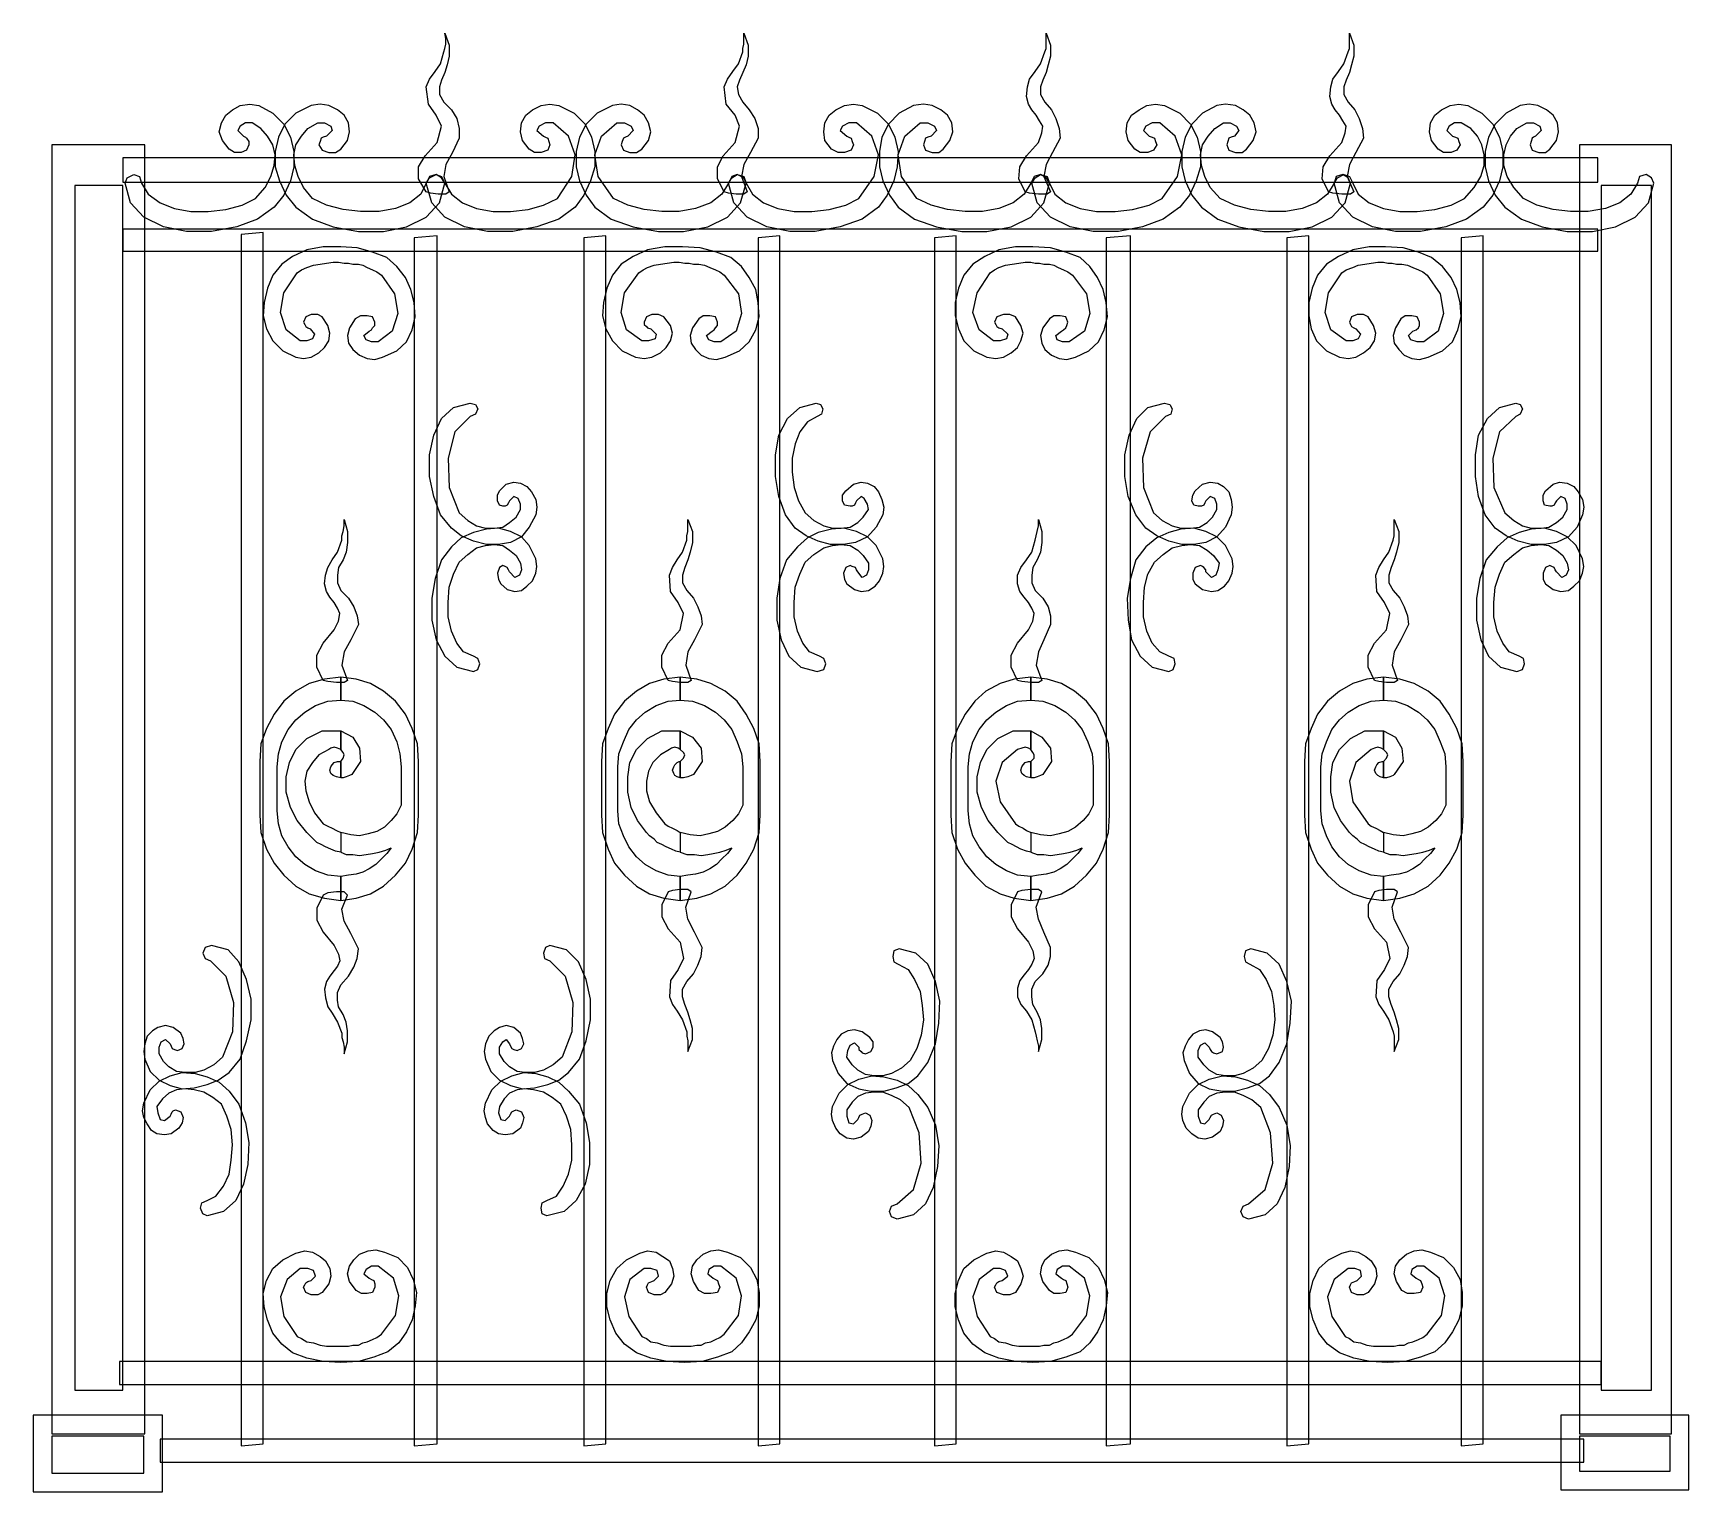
# Model space of a CAD drawing. Header units: centimetres. Extents: x -55 to 55, y -47 to 50.
import ezdxf

# ---------------------------------------------------------------- set-up
doc = ezdxf.new("R2010")
doc.units = ezdxf.units.CM
doc.header["$MEASUREMENT"] = 0
doc.layers.add('layer 1', color=7, linetype='Continuous')

msp = doc.modelspace()

# ---------------------------------------------------------------- linework, layer by layer
at = {"layer": 'layer 1', "color": 108}
for points, knots in [([(-27.0411, 43.25055), (-27.0411, 43.25055), (-27.0411, 43.9044), (-27.0411, 43.9044), (-27.0411, 43.9044), (-27.0411, 43.9044), (-27.1864, 44.55825), (-27.1864, 44.55825), (-27.1864, 44.55825), (-27.1864, 44.55825), (-27.54965, 45.13945), (-27.54965, 45.13945), (-27.54965, 45.13945), (-27.54965, 45.13945), (-28.0582, 45.648), (-28.0582, 45.648), (-28.0582, 45.648), (-28.0582, 45.648), (-28.3488, 46.15655), (-28.3488, 46.15655), (-28.3488, 46.15655), (-28.3488, 46.15655), (-28.3488, 46.6651), (-28.3488, 46.6651), (-28.3488, 46.6651), (-28.3488, 46.6651), (-28.2035, 47.101), (-28.2035, 47.101), (-28.2035, 47.101), (-28.2035, 47.101), (-27.98555, 47.60955), (-27.98555, 47.60955), (-27.98555, 47.60955), (-27.98555, 47.60955), (-27.84025, 48.1181), (-27.84025, 48.1181), (-27.84025, 48.1181), (-27.84025, 48.1181), (-27.69495, 48.6993), (-27.69495, 48.6993), (-27.69495, 48.6993), (-27.69495, 48.6993), (-27.69495, 49.4258), (-27.69495, 49.4258), (-27.69495, 49.4258), (-27.69495, 49.4258), (-27.98555, 50.22495), (-27.98555, 50.22495), (-27.98555, 50.22495), (-27.98555, 50.22495), (-27.9129, 49.8617), (-27.9129, 49.8617), (-27.9129, 49.8617), (-27.9129, 49.8617), (-27.9129, 49.49845), (-27.9129, 49.49845), (-27.9129, 49.49845), (-27.9129, 49.49845), (-27.98555, 49.20785), (-27.98555, 49.20785), (-27.98555, 49.20785), (-27.98555, 49.20785), (-28.0582, 48.9899), (-28.0582, 48.9899), (-28.0582, 48.9899), (-28.0582, 48.9899), (-28.27615, 48.19075), (-28.27615, 48.19075), (-28.27615, 48.19075), (-28.27615, 48.19075), (-28.6394, 47.6822), (-28.6394, 47.6822), (-28.6394, 47.6822), (-28.6394, 47.6822), (-29.00265, 47.17365), (-29.00265, 47.17365), (-29.00265, 47.17365), (-29.00265, 47.17365), (-29.2206, 46.6651), (-29.2206, 46.6651), (-29.2206, 46.6651), (-29.2206, 46.6651), (-29.0753, 45.5027), (-29.0753, 45.5027), (-29.0753, 45.5027), (-29.0753, 45.5027), (-28.56675, 44.7762), (-28.56675, 44.7762), (-28.56675, 44.7762), (-28.56675, 44.7762), (-28.2035, 44.0497), (-28.2035, 44.0497), (-28.2035, 44.0497), (-28.2035, 44.0497), (-28.4941, 42.95995), (-28.4941, 42.95995), (-28.4941, 42.95995), (-28.4941, 42.95995), (-29.29325, 42.08815), (-29.29325, 42.08815), (-29.29325, 42.08815), (-29.29325, 42.08815), (-29.72915, 41.36165), (-29.72915, 41.36165), (-29.72915, 41.36165), (-29.72915, 41.36165), (-29.72915, 40.5625), (-29.72915, 40.5625), (-29.72915, 40.5625), (-29.72915, 40.5625), (-29.2206, 39.6907), (-29.2206, 39.6907), (-29.2206, 39.6907), (-29.2206, 39.6907), (-28.93, 39.61805), (-28.93, 39.61805), (-28.93, 39.61805), (-28.93, 39.61805), (-28.42145, 39.5454), (-28.42145, 39.5454), (-28.42145, 39.5454), (-28.42145, 39.5454), (-27.9129, 39.5454), (-27.9129, 39.5454), (-27.9129, 39.5454), (-27.9129, 39.5454), (-27.69495, 39.6907), (-27.69495, 39.6907), (-27.69495, 39.6907), (-27.69495, 39.6907), (-28.0582, 40.7078), (-28.0582, 40.7078), (-28.0582, 40.7078), (-28.0582, 40.7078), (-27.9129, 41.50695), (-27.9129, 41.50695), (-27.9129, 41.50695), (-27.9129, 41.50695), (-27.477, 42.3061), (-27.477, 42.3061), (-27.477, 42.3061), (-27.477, 42.3061), (-27.0411, 43.25055), (-27.0411, 43.25055)], [0, 0, 0, 0, 0.027777778, 0.027777778, 0.027777778, 0.027777778, 0.055555556, 0.055555556, 0.055555556, 0.055555556, 0.083333333, 0.083333333, 0.083333333, 0.083333333, 0.111111111, 0.111111111, 0.111111111, 0.111111111, 0.138888889, 0.138888889, 0.138888889, 0.138888889, 0.166666667, 0.166666667, 0.166666667, 0.166666667, 0.194444444, 0.194444444, 0.194444444, 0.194444444, 0.222222222, 0.222222222, 0.222222222, 0.222222222, 0.25, 0.25, 0.25, 0.25, 0.277777778, 0.277777778, 0.277777778, 0.277777778, 0.305555556, 0.305555556, 0.305555556, 0.305555556, 0.333333333, 0.333333333, 0.333333333, 0.333333333, 0.361111111, 0.361111111, 0.361111111, 0.361111111, 0.388888889, 0.388888889, 0.388888889, 0.388888889, 0.416666667, 0.416666667, 0.416666667, 0.416666667, 0.444444444, 0.444444444, 0.444444444, 0.444444444, 0.472222222, 0.472222222, 0.472222222, 0.472222222, 0.5, 0.5, 0.5, 0.5, 0.527777778, 0.527777778, 0.527777778, 0.527777778, 0.555555556, 0.555555556, 0.555555556, 0.555555556, 0.583333333, 0.583333333, 0.583333333, 0.583333333, 0.611111111, 0.611111111, 0.611111111, 0.611111111, 0.638888889, 0.638888889, 0.638888889, 0.638888889, 0.666666667, 0.666666667, 0.666666667, 0.666666667, 0.694444444, 0.694444444, 0.694444444, 0.694444444, 0.722222222, 0.722222222, 0.722222222, 0.722222222, 0.75, 0.75, 0.75, 0.75, 0.777777778, 0.777777778, 0.777777778, 0.777777778, 0.805555556, 0.805555556, 0.805555556, 0.805555556, 0.833333333, 0.833333333, 0.833333333, 0.833333333, 0.861111111, 0.861111111, 0.861111111, 0.861111111, 0.888888889, 0.888888889, 0.888888889, 0.888888889, 0.916666667, 0.916666667, 0.916666667, 0.916666667, 0.944444444, 0.944444444, 0.944444444, 0.944444444, 0.972222222, 0.972222222, 0.972222222, 0.972222222, 1, 1, 1, 1]), ([(-7.20765, 43.25055), (-7.20765, 43.25055), (-7.20765, 43.9044), (-7.20765, 43.9044), (-7.20765, 43.9044), (-7.20765, 43.9044), (-7.4256, 44.55825), (-7.4256, 44.55825), (-7.4256, 44.55825), (-7.4256, 44.55825), (-7.78885, 45.13945), (-7.78885, 45.13945), (-7.78885, 45.13945), (-7.78885, 45.13945), (-8.22475, 45.648), (-8.22475, 45.648), (-8.22475, 45.648), (-8.22475, 45.648), (-8.51535, 46.15655), (-8.51535, 46.15655), (-8.51535, 46.15655), (-8.51535, 46.15655), (-8.588, 46.6651), (-8.588, 46.6651), (-8.588, 46.6651), (-8.588, 46.6651), (-8.4427, 47.101), (-8.4427, 47.101), (-8.4427, 47.101), (-8.4427, 47.101), (-8.22475, 47.60955), (-8.22475, 47.60955), (-8.22475, 47.60955), (-8.22475, 47.60955), (-8.0068, 48.1181), (-8.0068, 48.1181), (-8.0068, 48.1181), (-8.0068, 48.1181), (-7.8615, 48.6993), (-7.8615, 48.6993), (-7.8615, 48.6993), (-7.8615, 48.6993), (-7.8615, 49.4258), (-7.8615, 49.4258), (-7.8615, 49.4258), (-7.8615, 49.4258), (-8.1521, 50.22495), (-8.1521, 50.22495), (-8.1521, 50.22495), (-8.1521, 50.22495), (-8.1521, 49.8617), (-8.1521, 49.8617), (-8.1521, 49.8617), (-8.1521, 49.8617), (-8.1521, 49.49845), (-8.1521, 49.49845), (-8.1521, 49.49845), (-8.1521, 49.49845), (-8.22475, 49.20785), (-8.22475, 49.20785), (-8.22475, 49.20785), (-8.22475, 49.20785), (-8.22475, 48.9899), (-8.22475, 48.9899), (-8.22475, 48.9899), (-8.22475, 48.9899), (-8.51535, 48.19075), (-8.51535, 48.19075), (-8.51535, 48.19075), (-8.51535, 48.19075), (-8.8786, 47.6822), (-8.8786, 47.6822), (-8.8786, 47.6822), (-8.8786, 47.6822), (-9.24185, 47.17365), (-9.24185, 47.17365), (-9.24185, 47.17365), (-9.24185, 47.17365), (-9.4598, 46.6651), (-9.4598, 46.6651), (-9.4598, 46.6651), (-9.4598, 46.6651), (-9.3145, 45.5027), (-9.3145, 45.5027), (-9.3145, 45.5027), (-9.3145, 45.5027), (-8.7333, 44.7762), (-8.7333, 44.7762), (-8.7333, 44.7762), (-8.7333, 44.7762), (-8.4427, 44.0497), (-8.4427, 44.0497), (-8.4427, 44.0497), (-8.4427, 44.0497), (-8.7333, 42.95995), (-8.7333, 42.95995), (-8.7333, 42.95995), (-8.7333, 42.95995), (-9.53245, 42.08815), (-9.53245, 42.08815), (-9.53245, 42.08815), (-9.53245, 42.08815), (-9.8957, 41.36165), (-9.8957, 41.36165), (-9.8957, 41.36165), (-9.8957, 41.36165), (-9.8957, 40.5625), (-9.8957, 40.5625), (-9.8957, 40.5625), (-9.8957, 40.5625), (-9.4598, 39.6907), (-9.4598, 39.6907), (-9.4598, 39.6907), (-9.4598, 39.6907), (-9.1692, 39.61805), (-9.1692, 39.61805), (-9.1692, 39.61805), (-9.1692, 39.61805), (-8.66065, 39.5454), (-8.66065, 39.5454), (-8.66065, 39.5454), (-8.66065, 39.5454), (-8.1521, 39.5454), (-8.1521, 39.5454), (-8.1521, 39.5454), (-8.1521, 39.5454), (-7.93415, 39.6907), (-7.93415, 39.6907), (-7.93415, 39.6907), (-7.93415, 39.6907), (-8.2974, 40.7078), (-8.2974, 40.7078), (-8.2974, 40.7078), (-8.2974, 40.7078), (-8.1521, 41.50695), (-8.1521, 41.50695), (-8.1521, 41.50695), (-8.1521, 41.50695), (-7.7162, 42.3061), (-7.7162, 42.3061), (-7.7162, 42.3061), (-7.7162, 42.3061), (-7.20765, 43.25055), (-7.20765, 43.25055)], [0, 0, 0, 0, 0.027777778, 0.027777778, 0.027777778, 0.027777778, 0.055555556, 0.055555556, 0.055555556, 0.055555556, 0.083333333, 0.083333333, 0.083333333, 0.083333333, 0.111111111, 0.111111111, 0.111111111, 0.111111111, 0.138888889, 0.138888889, 0.138888889, 0.138888889, 0.166666667, 0.166666667, 0.166666667, 0.166666667, 0.194444444, 0.194444444, 0.194444444, 0.194444444, 0.222222222, 0.222222222, 0.222222222, 0.222222222, 0.25, 0.25, 0.25, 0.25, 0.277777778, 0.277777778, 0.277777778, 0.277777778, 0.305555556, 0.305555556, 0.305555556, 0.305555556, 0.333333333, 0.333333333, 0.333333333, 0.333333333, 0.361111111, 0.361111111, 0.361111111, 0.361111111, 0.388888889, 0.388888889, 0.388888889, 0.388888889, 0.416666667, 0.416666667, 0.416666667, 0.416666667, 0.444444444, 0.444444444, 0.444444444, 0.444444444, 0.472222222, 0.472222222, 0.472222222, 0.472222222, 0.5, 0.5, 0.5, 0.5, 0.527777778, 0.527777778, 0.527777778, 0.527777778, 0.555555556, 0.555555556, 0.555555556, 0.555555556, 0.583333333, 0.583333333, 0.583333333, 0.583333333, 0.611111111, 0.611111111, 0.611111111, 0.611111111, 0.638888889, 0.638888889, 0.638888889, 0.638888889, 0.666666667, 0.666666667, 0.666666667, 0.666666667, 0.694444444, 0.694444444, 0.694444444, 0.694444444, 0.722222222, 0.722222222, 0.722222222, 0.722222222, 0.75, 0.75, 0.75, 0.75, 0.777777778, 0.777777778, 0.777777778, 0.777777778, 0.805555556, 0.805555556, 0.805555556, 0.805555556, 0.833333333, 0.833333333, 0.833333333, 0.833333333, 0.861111111, 0.861111111, 0.861111111, 0.861111111, 0.888888889, 0.888888889, 0.888888889, 0.888888889, 0.916666667, 0.916666667, 0.916666667, 0.916666667, 0.944444444, 0.944444444, 0.944444444, 0.944444444, 0.972222222, 0.972222222, 0.972222222, 0.972222222, 1, 1, 1, 1]), ([(12.84376, 43.25055), (12.84376, 43.25055), (12.77111, 43.9044), (12.77111, 43.9044), (12.77111, 43.9044), (12.77111, 43.9044), (12.55316, 44.55825), (12.55316, 44.55825), (12.55316, 44.55825), (12.55316, 44.55825), (12.26256, 45.13945), (12.26256, 45.13945), (12.26256, 45.13945), (12.26256, 45.13945), (11.82666, 45.648), (11.82666, 45.648), (11.82666, 45.648), (11.82666, 45.648), (11.53606, 46.15655), (11.53606, 46.15655), (11.53606, 46.15655), (11.53606, 46.15655), (11.53606, 46.6651), (11.53606, 46.6651), (11.53606, 46.6651), (11.53606, 46.6651), (11.68136, 47.101), (11.68136, 47.101), (11.68136, 47.101), (11.68136, 47.101), (11.89931, 47.60955), (11.89931, 47.60955), (11.89931, 47.60955), (11.89931, 47.60955), (12.04461, 48.1181), (12.04461, 48.1181), (12.04461, 48.1181), (12.04461, 48.1181), (12.18991, 48.6993), (12.18991, 48.6993), (12.18991, 48.6993), (12.18991, 48.6993), (12.18991, 49.4258), (12.18991, 49.4258), (12.18991, 49.4258), (12.18991, 49.4258), (11.89931, 50.22495), (11.89931, 50.22495), (11.89931, 50.22495), (11.89931, 50.22495), (11.89931, 49.8617), (11.89931, 49.8617), (11.89931, 49.8617), (11.89931, 49.8617), (11.89931, 49.49845), (11.89931, 49.49845), (11.89931, 49.49845), (11.89931, 49.49845), (11.89931, 49.20785), (11.89931, 49.20785), (11.89931, 49.20785), (11.89931, 49.20785), (11.82666, 48.9899), (11.82666, 48.9899), (11.82666, 48.9899), (11.82666, 48.9899), (11.53606, 48.19075), (11.53606, 48.19075), (11.53606, 48.19075), (11.53606, 48.19075), (11.17281, 47.6822), (11.17281, 47.6822), (11.17281, 47.6822), (11.17281, 47.6822), (10.80956, 47.17365), (10.80956, 47.17365), (10.80956, 47.17365), (10.80956, 47.17365), (10.66426, 46.6651), (10.66426, 46.6651), (10.66426, 46.6651), (10.66426, 46.6651), (10.59161, 46.01125), (10.59161, 46.01125), (10.59161, 46.01125), (10.59161, 46.01125), (10.73691, 45.5027), (10.73691, 45.5027), (10.73691, 45.5027), (10.73691, 45.5027), (10.95486, 45.13945), (10.95486, 45.13945), (10.95486, 45.13945), (10.95486, 45.13945), (11.24546, 44.7762), (11.24546, 44.7762), (11.24546, 44.7762), (11.24546, 44.7762), (11.46341, 44.41295), (11.46341, 44.41295), (11.46341, 44.41295), (11.46341, 44.41295), (11.68136, 44.0497), (11.68136, 44.0497), (11.68136, 44.0497), (11.68136, 44.0497), (11.60871, 43.6138), (11.60871, 43.6138), (11.60871, 43.6138), (11.60871, 43.6138), (11.39076, 42.95995), (11.39076, 42.95995), (11.39076, 42.95995), (11.39076, 42.95995), (10.59161, 42.08815), (10.59161, 42.08815), (10.59161, 42.08815), (10.59161, 42.08815), (10.15571, 41.36165), (10.15571, 41.36165), (10.15571, 41.36165), (10.15571, 41.36165), (10.08306, 40.5625), (10.08306, 40.5625), (10.08306, 40.5625), (10.08306, 40.5625), (10.51896, 39.6907), (10.51896, 39.6907), (10.51896, 39.6907), (10.51896, 39.6907), (10.80956, 39.61805), (10.80956, 39.61805), (10.80956, 39.61805), (10.80956, 39.61805), (11.39076, 39.5454), (11.39076, 39.5454), (11.39076, 39.5454), (11.39076, 39.5454), (11.97196, 39.5454), (11.97196, 39.5454), (11.97196, 39.5454), (11.97196, 39.5454), (12.18991, 39.6907), (12.18991, 39.6907), (12.18991, 39.6907), (12.18991, 39.6907), (11.75401, 40.7078), (11.75401, 40.7078), (11.75401, 40.7078), (11.75401, 40.7078), (11.89931, 41.50695), (11.89931, 41.50695), (11.89931, 41.50695), (11.89931, 41.50695), (12.33521, 42.3061), (12.33521, 42.3061), (12.33521, 42.3061), (12.33521, 42.3061), (12.84376, 43.25055), (12.84376, 43.25055)], [0, 0, 0, 0, 0.025, 0.025, 0.025, 0.025, 0.05, 0.05, 0.05, 0.05, 0.075, 0.075, 0.075, 0.075, 0.1, 0.1, 0.1, 0.1, 0.125, 0.125, 0.125, 0.125, 0.15, 0.15, 0.15, 0.15, 0.175, 0.175, 0.175, 0.175, 0.2, 0.2, 0.2, 0.2, 0.225, 0.225, 0.225, 0.225, 0.25, 0.25, 0.25, 0.25, 0.275, 0.275, 0.275, 0.275, 0.3, 0.3, 0.3, 0.3, 0.325, 0.325, 0.325, 0.325, 0.35, 0.35, 0.35, 0.35, 0.375, 0.375, 0.375, 0.375, 0.4, 0.4, 0.4, 0.4, 0.425, 0.425, 0.425, 0.425, 0.45, 0.45, 0.45, 0.45, 0.475, 0.475, 0.475, 0.475, 0.5, 0.5, 0.5, 0.5, 0.525, 0.525, 0.525, 0.525, 0.55, 0.55, 0.55, 0.55, 0.575, 0.575, 0.575, 0.575, 0.6, 0.6, 0.6, 0.6, 0.625, 0.625, 0.625, 0.625, 0.65, 0.65, 0.65, 0.65, 0.675, 0.675, 0.675, 0.675, 0.7, 0.7, 0.7, 0.7, 0.725, 0.725, 0.725, 0.725, 0.75, 0.75, 0.75, 0.75, 0.775, 0.775, 0.775, 0.775, 0.8, 0.8, 0.8, 0.8, 0.825, 0.825, 0.825, 0.825, 0.85, 0.85, 0.85, 0.85, 0.875, 0.875, 0.875, 0.875, 0.9, 0.9, 0.9, 0.9, 0.925, 0.925, 0.925, 0.925, 0.95, 0.95, 0.95, 0.95, 0.975, 0.975, 0.975, 0.975, 1, 1, 1, 1]), ([(32.96782, 43.25055), (32.96782, 43.25055), (32.89517, 43.9044), (32.89517, 43.9044), (32.89517, 43.9044), (32.89517, 43.9044), (32.67722, 44.55825), (32.67722, 44.55825), (32.67722, 44.55825), (32.67722, 44.55825), (32.38662, 45.13945), (32.38662, 45.13945), (32.38662, 45.13945), (32.38662, 45.13945), (31.95072, 45.648), (31.95072, 45.648), (31.95072, 45.648), (31.95072, 45.648), (31.66012, 46.15655), (31.66012, 46.15655), (31.66012, 46.15655), (31.66012, 46.15655), (31.66012, 46.6651), (31.66012, 46.6651), (31.66012, 46.6651), (31.66012, 46.6651), (31.80542, 47.101), (31.80542, 47.101), (31.80542, 47.101), (31.80542, 47.101), (32.02337, 47.60955), (32.02337, 47.60955), (32.02337, 47.60955), (32.02337, 47.60955), (32.16867, 48.1181), (32.16867, 48.1181), (32.16867, 48.1181), (32.16867, 48.1181), (32.31397, 48.6993), (32.31397, 48.6993), (32.31397, 48.6993), (32.31397, 48.6993), (32.31397, 49.4258), (32.31397, 49.4258), (32.31397, 49.4258), (32.31397, 49.4258), (32.02337, 50.22495), (32.02337, 50.22495), (32.02337, 50.22495), (32.02337, 50.22495), (32.02337, 49.8617), (32.02337, 49.8617), (32.02337, 49.8617), (32.02337, 49.8617), (32.02337, 49.49845), (32.02337, 49.49845), (32.02337, 49.49845), (32.02337, 49.49845), (32.02337, 49.20785), (32.02337, 49.20785), (32.02337, 49.20785), (32.02337, 49.20785), (31.95072, 48.9899), (31.95072, 48.9899), (31.95072, 48.9899), (31.95072, 48.9899), (31.66012, 48.19075), (31.66012, 48.19075), (31.66012, 48.19075), (31.66012, 48.19075), (31.29687, 47.6822), (31.29687, 47.6822), (31.29687, 47.6822), (31.29687, 47.6822), (30.93362, 47.17365), (30.93362, 47.17365), (30.93362, 47.17365), (30.93362, 47.17365), (30.78832, 46.6651), (30.78832, 46.6651), (30.78832, 46.6651), (30.78832, 46.6651), (30.71567, 46.01125), (30.71567, 46.01125), (30.71567, 46.01125), (30.71567, 46.01125), (30.86097, 45.5027), (30.86097, 45.5027), (30.86097, 45.5027), (30.86097, 45.5027), (31.07892, 45.13945), (31.07892, 45.13945), (31.07892, 45.13945), (31.07892, 45.13945), (31.36952, 44.7762), (31.36952, 44.7762), (31.36952, 44.7762), (31.36952, 44.7762), (31.58747, 44.41295), (31.58747, 44.41295), (31.58747, 44.41295), (31.58747, 44.41295), (31.80542, 44.0497), (31.80542, 44.0497), (31.80542, 44.0497), (31.80542, 44.0497), (31.73277, 43.6138), (31.73277, 43.6138), (31.73277, 43.6138), (31.73277, 43.6138), (31.51482, 42.95995), (31.51482, 42.95995), (31.51482, 42.95995), (31.51482, 42.95995), (30.71567, 42.08815), (30.71567, 42.08815), (30.71567, 42.08815), (30.71567, 42.08815), (30.27977, 41.36165), (30.27977, 41.36165), (30.27977, 41.36165), (30.27977, 41.36165), (30.20712, 40.5625), (30.20712, 40.5625), (30.20712, 40.5625), (30.20712, 40.5625), (30.64302, 39.6907), (30.64302, 39.6907), (30.64302, 39.6907), (30.64302, 39.6907), (30.93362, 39.61805), (30.93362, 39.61805), (30.93362, 39.61805), (30.93362, 39.61805), (31.51482, 39.5454), (31.51482, 39.5454), (31.51482, 39.5454), (31.51482, 39.5454), (32.09602, 39.5454), (32.09602, 39.5454), (32.09602, 39.5454), (32.09602, 39.5454), (32.31397, 39.6907), (32.31397, 39.6907), (32.31397, 39.6907), (32.31397, 39.6907), (31.87807, 40.7078), (31.87807, 40.7078), (31.87807, 40.7078), (31.87807, 40.7078), (32.02337, 41.50695), (32.02337, 41.50695), (32.02337, 41.50695), (32.02337, 41.50695), (32.45927, 42.3061), (32.45927, 42.3061), (32.45927, 42.3061), (32.45927, 42.3061), (32.96782, 43.25055), (32.96782, 43.25055)], [0, 0, 0, 0, 0.025, 0.025, 0.025, 0.025, 0.05, 0.05, 0.05, 0.05, 0.075, 0.075, 0.075, 0.075, 0.1, 0.1, 0.1, 0.1, 0.125, 0.125, 0.125, 0.125, 0.15, 0.15, 0.15, 0.15, 0.175, 0.175, 0.175, 0.175, 0.2, 0.2, 0.2, 0.2, 0.225, 0.225, 0.225, 0.225, 0.25, 0.25, 0.25, 0.25, 0.275, 0.275, 0.275, 0.275, 0.3, 0.3, 0.3, 0.3, 0.325, 0.325, 0.325, 0.325, 0.35, 0.35, 0.35, 0.35, 0.375, 0.375, 0.375, 0.375, 0.4, 0.4, 0.4, 0.4, 0.425, 0.425, 0.425, 0.425, 0.45, 0.45, 0.45, 0.45, 0.475, 0.475, 0.475, 0.475, 0.5, 0.5, 0.5, 0.5, 0.525, 0.525, 0.525, 0.525, 0.55, 0.55, 0.55, 0.55, 0.575, 0.575, 0.575, 0.575, 0.6, 0.6, 0.6, 0.6, 0.625, 0.625, 0.625, 0.625, 0.65, 0.65, 0.65, 0.65, 0.675, 0.675, 0.675, 0.675, 0.7, 0.7, 0.7, 0.7, 0.725, 0.725, 0.725, 0.725, 0.75, 0.75, 0.75, 0.75, 0.775, 0.775, 0.775, 0.775, 0.8, 0.8, 0.8, 0.8, 0.825, 0.825, 0.825, 0.825, 0.85, 0.85, 0.85, 0.85, 0.875, 0.875, 0.875, 0.875, 0.9, 0.9, 0.9, 0.9, 0.925, 0.925, 0.925, 0.925, 0.95, 0.95, 0.95, 0.95, 0.975, 0.975, 0.975, 0.975, 1, 1, 1, 1]), ([(-41.35316, 43.39585), (-41.35316, 43.39585), (-41.71641, 43.7591), (-41.71641, 43.7591), (-41.71641, 43.7591), (-41.71641, 43.7591), (-41.57111, 44.0497), (-41.57111, 44.0497), (-41.57111, 44.0497), (-41.57111, 44.0497), (-41.20786, 44.26765), (-41.20786, 44.26765), (-41.20786, 44.26765), (-41.20786, 44.26765), (-40.77196, 44.26765), (-40.77196, 44.26765), (-40.77196, 44.26765), (-40.77196, 44.26765), (-40.19076, 43.9044), (-40.19076, 43.9044), (-40.19076, 43.9044), (-40.19076, 43.9044), (-39.75486, 43.39585), (-39.75486, 43.39585), (-39.75486, 43.39585), (-39.75486, 43.39585), (-39.39161, 42.81465), (-39.39161, 42.81465), (-39.39161, 42.81465), (-39.39161, 42.81465), (-39.24631, 42.1608), (-39.24631, 42.1608), (-39.24631, 42.1608), (-39.24631, 42.1608), (-39.31896, 41.4343), (-39.31896, 41.4343), (-39.31896, 41.4343), (-39.31896, 41.4343), (-39.53691, 40.7078), (-39.53691, 40.7078), (-39.53691, 40.7078), (-39.53691, 40.7078), (-39.90016, 39.9813), (-39.90016, 39.9813), (-39.90016, 39.9813), (-39.90016, 39.9813), (-40.55401, 39.2548), (-40.55401, 39.2548), (-40.55401, 39.2548), (-40.55401, 39.2548), (-41.42581, 38.8189), (-41.42581, 38.8189), (-41.42581, 38.8189), (-41.42581, 38.8189), (-42.51556, 38.5283), (-42.51556, 38.5283), (-42.51556, 38.5283), (-42.51556, 38.5283), (-43.67796, 38.383), (-43.67796, 38.383), (-43.67796, 38.383), (-43.67796, 38.383), (-44.84036, 38.383), (-44.84036, 38.383), (-44.84036, 38.383), (-44.84036, 38.383), (-45.93011, 38.60095), (-45.93011, 38.60095), (-45.93011, 38.60095), (-45.93011, 38.60095), (-46.87456, 38.9642), (-46.87456, 38.9642), (-46.87456, 38.9642), (-46.87456, 38.9642), (-47.67371, 39.5454), (-47.67371, 39.5454), (-47.67371, 39.5454), (-47.67371, 39.5454), (-48.10961, 40.2719), (-48.10961, 40.2719), (-48.10961, 40.2719), (-48.10961, 40.2719), (-48.25491, 40.7078), (-48.25491, 40.7078), (-48.25491, 40.7078), (-48.25491, 40.7078), (-48.61816, 40.8531), (-48.61816, 40.8531), (-48.61816, 40.8531), (-48.61816, 40.8531), (-49.05406, 40.63515), (-49.05406, 40.63515), (-49.05406, 40.63515), (-49.05406, 40.63515), (-49.19936, 40.2719), (-49.19936, 40.2719), (-49.19936, 40.2719), (-49.19936, 40.2719), (-48.83611, 38.9642), (-48.83611, 38.9642), (-48.83611, 38.9642), (-48.83611, 38.9642), (-47.96431, 38.01975), (-47.96431, 38.01975), (-47.96431, 38.01975), (-47.96431, 38.01975), (-46.65661, 37.3659), (-46.65661, 37.3659), (-46.65661, 37.3659), (-46.65661, 37.3659), (-45.13096, 37.0753), (-45.13096, 37.0753), (-45.13096, 37.0753), (-45.13096, 37.0753), (-43.46001, 37.0753), (-43.46001, 37.0753), (-43.46001, 37.0753), (-43.46001, 37.0753), (-41.78906, 37.3659), (-41.78906, 37.3659), (-41.78906, 37.3659), (-41.78906, 37.3659), (-40.40871, 37.87445), (-40.40871, 37.87445), (-40.40871, 37.87445), (-40.40871, 37.87445), (-39.31896, 38.6736), (-39.31896, 38.6736), (-39.31896, 38.6736), (-39.31896, 38.6736), (-38.66511, 39.47275), (-38.66511, 39.47275), (-38.66511, 39.47275), (-38.66511, 39.47275), (-38.22921, 40.4172), (-38.22921, 40.4172), (-38.22921, 40.4172), (-38.22921, 40.4172), (-38.01126, 41.36165), (-38.01126, 41.36165), (-38.01126, 41.36165), (-38.01126, 41.36165), (-38.01126, 42.37875), (-38.01126, 42.37875), (-38.01126, 42.37875), (-38.01126, 42.37875), (-38.22921, 43.3232), (-38.22921, 43.3232), (-38.22921, 43.3232), (-38.22921, 43.3232), (-38.66511, 44.195), (-38.66511, 44.195), (-38.66511, 44.195), (-38.66511, 44.195), (-39.39161, 44.9215), (-39.39161, 44.9215), (-39.39161, 44.9215), (-39.39161, 44.9215), (-40.33606, 45.43005), (-40.33606, 45.43005), (-40.33606, 45.43005), (-40.33606, 45.43005), (-40.91726, 45.5027), (-40.91726, 45.5027), (-40.91726, 45.5027), (-40.91726, 45.5027), (-41.57111, 45.43005), (-41.57111, 45.43005), (-41.57111, 45.43005), (-41.57111, 45.43005), (-42.07966, 45.13945), (-42.07966, 45.13945), (-42.07966, 45.13945), (-42.07966, 45.13945), (-42.51556, 44.7762), (-42.51556, 44.7762), (-42.51556, 44.7762), (-42.51556, 44.7762), (-42.80616, 44.26765), (-42.80616, 44.26765), (-42.80616, 44.26765), (-42.80616, 44.26765), (-42.95146, 43.68645), (-42.95146, 43.68645), (-42.95146, 43.68645), (-42.95146, 43.68645), (-42.73351, 43.10525), (-42.73351, 43.10525), (-42.73351, 43.10525), (-42.73351, 43.10525), (-42.29761, 42.52405), (-42.29761, 42.52405), (-42.29761, 42.52405), (-42.29761, 42.52405), (-41.93436, 42.3061), (-41.93436, 42.3061), (-41.93436, 42.3061), (-41.93436, 42.3061), (-41.49846, 42.3061), (-41.49846, 42.3061), (-41.49846, 42.3061), (-41.49846, 42.3061), (-41.13521, 42.4514), (-41.13521, 42.4514), (-41.13521, 42.4514), (-41.13521, 42.4514), (-40.98991, 42.81465), (-40.98991, 42.81465), (-40.98991, 42.81465), (-40.98991, 42.81465), (-40.98991, 43.0326), (-40.98991, 43.0326), (-40.98991, 43.0326), (-40.98991, 43.0326), (-41.13521, 43.25055), (-41.13521, 43.25055), (-41.13521, 43.25055), (-41.13521, 43.25055), (-41.20786, 43.3232), (-41.20786, 43.3232), (-41.20786, 43.3232), (-41.20786, 43.3232), (-41.35316, 43.39585), (-41.35316, 43.39585)], [0, 0, 0, 0, 0.017857143, 0.017857143, 0.017857143, 0.017857143, 0.035714286, 0.035714286, 0.035714286, 0.035714286, 0.053571429, 0.053571429, 0.053571429, 0.053571429, 0.071428571, 0.071428571, 0.071428571, 0.071428571, 0.089285714, 0.089285714, 0.089285714, 0.089285714, 0.107142857, 0.107142857, 0.107142857, 0.107142857, 0.125, 0.125, 0.125, 0.125, 0.142857143, 0.142857143, 0.142857143, 0.142857143, 0.160714286, 0.160714286, 0.160714286, 0.160714286, 0.178571429, 0.178571429, 0.178571429, 0.178571429, 0.196428571, 0.196428571, 0.196428571, 0.196428571, 0.214285714, 0.214285714, 0.214285714, 0.214285714, 0.232142857, 0.232142857, 0.232142857, 0.232142857, 0.25, 0.25, 0.25, 0.25, 0.267857143, 0.267857143, 0.267857143, 0.267857143, 0.285714286, 0.285714286, 0.285714286, 0.285714286, 0.303571429, 0.303571429, 0.303571429, 0.303571429, 0.321428571, 0.321428571, 0.321428571, 0.321428571, 0.339285714, 0.339285714, 0.339285714, 0.339285714, 0.357142857, 0.357142857, 0.357142857, 0.357142857, 0.375, 0.375, 0.375, 0.375, 0.392857143, 0.392857143, 0.392857143, 0.392857143, 0.410714286, 0.410714286, 0.410714286, 0.410714286, 0.428571429, 0.428571429, 0.428571429, 0.428571429, 0.446428571, 0.446428571, 0.446428571, 0.446428571, 0.464285714, 0.464285714, 0.464285714, 0.464285714, 0.482142857, 0.482142857, 0.482142857, 0.482142857, 0.5, 0.5, 0.5, 0.5, 0.517857143, 0.517857143, 0.517857143, 0.517857143, 0.535714286, 0.535714286, 0.535714286, 0.535714286, 0.553571429, 0.553571429, 0.553571429, 0.553571429, 0.571428571, 0.571428571, 0.571428571, 0.571428571, 0.589285714, 0.589285714, 0.589285714, 0.589285714, 0.607142857, 0.607142857, 0.607142857, 0.607142857, 0.625, 0.625, 0.625, 0.625, 0.642857143, 0.642857143, 0.642857143, 0.642857143, 0.660714286, 0.660714286, 0.660714286, 0.660714286, 0.678571429, 0.678571429, 0.678571429, 0.678571429, 0.696428571, 0.696428571, 0.696428571, 0.696428571, 0.714285714, 0.714285714, 0.714285714, 0.714285714, 0.732142857, 0.732142857, 0.732142857, 0.732142857, 0.75, 0.75, 0.75, 0.75, 0.767857143, 0.767857143, 0.767857143, 0.767857143, 0.785714286, 0.785714286, 0.785714286, 0.785714286, 0.803571429, 0.803571429, 0.803571429, 0.803571429, 0.821428571, 0.821428571, 0.821428571, 0.821428571, 0.839285714, 0.839285714, 0.839285714, 0.839285714, 0.857142857, 0.857142857, 0.857142857, 0.857142857, 0.875, 0.875, 0.875, 0.875, 0.892857143, 0.892857143, 0.892857143, 0.892857143, 0.910714286, 0.910714286, 0.910714286, 0.910714286, 0.928571429, 0.928571429, 0.928571429, 0.928571429, 0.946428571, 0.946428571, 0.946428571, 0.946428571, 0.964285714, 0.964285714, 0.964285714, 0.964285714, 0.982142857, 0.982142857, 0.982142857, 0.982142857, 1, 1, 1, 1]), ([(-35.83175, 43.39585), (-35.83175, 43.39585), (-35.4685, 43.7591), (-35.4685, 43.7591), (-35.4685, 43.7591), (-35.4685, 43.7591), (-35.54115, 44.0497), (-35.54115, 44.0497), (-35.54115, 44.0497), (-35.54115, 44.0497), (-35.97705, 44.26765), (-35.97705, 44.26765), (-35.97705, 44.26765), (-35.97705, 44.26765), (-36.41295, 44.26765), (-36.41295, 44.26765), (-36.41295, 44.26765), (-36.41295, 44.26765), (-37.0668, 43.9044), (-37.0668, 43.9044), (-37.0668, 43.9044), (-37.0668, 43.9044), (-37.5027, 43.39585), (-37.5027, 43.39585), (-37.5027, 43.39585), (-37.5027, 43.39585), (-37.86596, 42.81465), (-37.86596, 42.81465), (-37.86596, 42.81465), (-37.86596, 42.81465), (-38.01126, 42.1608), (-38.01126, 42.1608), (-38.01126, 42.1608), (-38.01126, 42.1608), (-37.93861, 41.4343), (-37.93861, 41.4343), (-37.93861, 41.4343), (-37.93861, 41.4343), (-37.72066, 40.7078), (-37.72066, 40.7078), (-37.72066, 40.7078), (-37.72066, 40.7078), (-37.3574, 39.9813), (-37.3574, 39.9813), (-37.3574, 39.9813), (-37.3574, 39.9813), (-36.7762, 39.2548), (-36.7762, 39.2548), (-36.7762, 39.2548), (-36.7762, 39.2548), (-35.83175, 38.8189), (-35.83175, 38.8189), (-35.83175, 38.8189), (-35.83175, 38.8189), (-34.742, 38.5283), (-34.742, 38.5283), (-34.742, 38.5283), (-34.742, 38.5283), (-33.5796, 38.383), (-33.5796, 38.383), (-33.5796, 38.383), (-33.5796, 38.383), (-32.34455, 38.383), (-32.34455, 38.383), (-32.34455, 38.383), (-32.34455, 38.383), (-31.2548, 38.60095), (-31.2548, 38.60095), (-31.2548, 38.60095), (-31.2548, 38.60095), (-30.31035, 38.9642), (-30.31035, 38.9642), (-30.31035, 38.9642), (-30.31035, 38.9642), (-29.58385, 39.5454), (-29.58385, 39.5454), (-29.58385, 39.5454), (-29.58385, 39.5454), (-29.2206, 40.2719), (-29.2206, 40.2719), (-29.2206, 40.2719), (-29.2206, 40.2719), (-29.00265, 40.7078), (-29.00265, 40.7078), (-29.00265, 40.7078), (-29.00265, 40.7078), (-28.56675, 40.8531), (-28.56675, 40.8531), (-28.56675, 40.8531), (-28.56675, 40.8531), (-28.2035, 40.63515), (-28.2035, 40.63515), (-28.2035, 40.63515), (-28.2035, 40.63515), (-27.98555, 40.2719), (-27.98555, 40.2719), (-27.98555, 40.2719), (-27.98555, 40.2719), (-28.3488, 38.9642), (-28.3488, 38.9642), (-28.3488, 38.9642), (-28.3488, 38.9642), (-29.2206, 38.01975), (-29.2206, 38.01975), (-29.2206, 38.01975), (-29.2206, 38.01975), (-30.5283, 37.3659), (-30.5283, 37.3659), (-30.5283, 37.3659), (-30.5283, 37.3659), (-32.05395, 37.0753), (-32.05395, 37.0753), (-32.05395, 37.0753), (-32.05395, 37.0753), (-33.7249, 37.0753), (-33.7249, 37.0753), (-33.7249, 37.0753), (-33.7249, 37.0753), (-35.39585, 37.3659), (-35.39585, 37.3659), (-35.39585, 37.3659), (-35.39585, 37.3659), (-36.7762, 37.87445), (-36.7762, 37.87445), (-36.7762, 37.87445), (-36.7762, 37.87445), (-37.86596, 38.6736), (-37.86596, 38.6736), (-37.86596, 38.6736), (-37.86596, 38.6736), (-38.51981, 39.47275), (-38.51981, 39.47275), (-38.51981, 39.47275), (-38.51981, 39.47275), (-38.95571, 40.4172), (-38.95571, 40.4172), (-38.95571, 40.4172), (-38.95571, 40.4172), (-39.24631, 41.36165), (-39.24631, 41.36165), (-39.24631, 41.36165), (-39.24631, 41.36165), (-39.24631, 42.37875), (-39.24631, 42.37875), (-39.24631, 42.37875), (-39.24631, 42.37875), (-39.02836, 43.3232), (-39.02836, 43.3232), (-39.02836, 43.3232), (-39.02836, 43.3232), (-38.59246, 44.195), (-38.59246, 44.195), (-38.59246, 44.195), (-38.59246, 44.195), (-37.86596, 44.9215), (-37.86596, 44.9215), (-37.86596, 44.9215), (-37.86596, 44.9215), (-36.84885, 45.43005), (-36.84885, 45.43005), (-36.84885, 45.43005), (-36.84885, 45.43005), (-36.26765, 45.5027), (-36.26765, 45.5027), (-36.26765, 45.5027), (-36.26765, 45.5027), (-35.68645, 45.43005), (-35.68645, 45.43005), (-35.68645, 45.43005), (-35.68645, 45.43005), (-35.10525, 45.13945), (-35.10525, 45.13945), (-35.10525, 45.13945), (-35.10525, 45.13945), (-34.66935, 44.7762), (-34.66935, 44.7762), (-34.66935, 44.7762), (-34.66935, 44.7762), (-34.37875, 44.26765), (-34.37875, 44.26765), (-34.37875, 44.26765), (-34.37875, 44.26765), (-34.3061, 43.68645), (-34.3061, 43.68645), (-34.3061, 43.68645), (-34.3061, 43.68645), (-34.4514, 43.10525), (-34.4514, 43.10525), (-34.4514, 43.10525), (-34.4514, 43.10525), (-34.8873, 42.52405), (-34.8873, 42.52405), (-34.8873, 42.52405), (-34.8873, 42.52405), (-35.25055, 42.3061), (-35.25055, 42.3061), (-35.25055, 42.3061), (-35.25055, 42.3061), (-35.68645, 42.3061), (-35.68645, 42.3061), (-35.68645, 42.3061), (-35.68645, 42.3061), (-36.12235, 42.4514), (-36.12235, 42.4514), (-36.12235, 42.4514), (-36.12235, 42.4514), (-36.3403, 42.81465), (-36.3403, 42.81465), (-36.3403, 42.81465), (-36.3403, 42.81465), (-36.26765, 43.0326), (-36.26765, 43.0326), (-36.26765, 43.0326), (-36.26765, 43.0326), (-36.195, 43.25055), (-36.195, 43.25055), (-36.195, 43.25055), (-36.195, 43.25055), (-36.0497, 43.3232), (-36.0497, 43.3232), (-36.0497, 43.3232), (-36.0497, 43.3232), (-35.83175, 43.39585), (-35.83175, 43.39585)], [0, 0, 0, 0, 0.017857143, 0.017857143, 0.017857143, 0.017857143, 0.035714286, 0.035714286, 0.035714286, 0.035714286, 0.053571429, 0.053571429, 0.053571429, 0.053571429, 0.071428571, 0.071428571, 0.071428571, 0.071428571, 0.089285714, 0.089285714, 0.089285714, 0.089285714, 0.107142857, 0.107142857, 0.107142857, 0.107142857, 0.125, 0.125, 0.125, 0.125, 0.142857143, 0.142857143, 0.142857143, 0.142857143, 0.160714286, 0.160714286, 0.160714286, 0.160714286, 0.178571429, 0.178571429, 0.178571429, 0.178571429, 0.196428571, 0.196428571, 0.196428571, 0.196428571, 0.214285714, 0.214285714, 0.214285714, 0.214285714, 0.232142857, 0.232142857, 0.232142857, 0.232142857, 0.25, 0.25, 0.25, 0.25, 0.267857143, 0.267857143, 0.267857143, 0.267857143, 0.285714286, 0.285714286, 0.285714286, 0.285714286, 0.303571429, 0.303571429, 0.303571429, 0.303571429, 0.321428571, 0.321428571, 0.321428571, 0.321428571, 0.339285714, 0.339285714, 0.339285714, 0.339285714, 0.357142857, 0.357142857, 0.357142857, 0.357142857, 0.375, 0.375, 0.375, 0.375, 0.392857143, 0.392857143, 0.392857143, 0.392857143, 0.410714286, 0.410714286, 0.410714286, 0.410714286, 0.428571429, 0.428571429, 0.428571429, 0.428571429, 0.446428571, 0.446428571, 0.446428571, 0.446428571, 0.464285714, 0.464285714, 0.464285714, 0.464285714, 0.482142857, 0.482142857, 0.482142857, 0.482142857, 0.5, 0.5, 0.5, 0.5, 0.517857143, 0.517857143, 0.517857143, 0.517857143, 0.535714286, 0.535714286, 0.535714286, 0.535714286, 0.553571429, 0.553571429, 0.553571429, 0.553571429, 0.571428571, 0.571428571, 0.571428571, 0.571428571, 0.589285714, 0.589285714, 0.589285714, 0.589285714, 0.607142857, 0.607142857, 0.607142857, 0.607142857, 0.625, 0.625, 0.625, 0.625, 0.642857143, 0.642857143, 0.642857143, 0.642857143, 0.660714286, 0.660714286, 0.660714286, 0.660714286, 0.678571429, 0.678571429, 0.678571429, 0.678571429, 0.696428571, 0.696428571, 0.696428571, 0.696428571, 0.714285714, 0.714285714, 0.714285714, 0.714285714, 0.732142857, 0.732142857, 0.732142857, 0.732142857, 0.75, 0.75, 0.75, 0.75, 0.767857143, 0.767857143, 0.767857143, 0.767857143, 0.785714286, 0.785714286, 0.785714286, 0.785714286, 0.803571429, 0.803571429, 0.803571429, 0.803571429, 0.821428571, 0.821428571, 0.821428571, 0.821428571, 0.839285714, 0.839285714, 0.839285714, 0.839285714, 0.857142857, 0.857142857, 0.857142857, 0.857142857, 0.875, 0.875, 0.875, 0.875, 0.892857143, 0.892857143, 0.892857143, 0.892857143, 0.910714286, 0.910714286, 0.910714286, 0.910714286, 0.928571429, 0.928571429, 0.928571429, 0.928571429, 0.946428571, 0.946428571, 0.946428571, 0.946428571, 0.964285714, 0.964285714, 0.964285714, 0.964285714, 0.982142857, 0.982142857, 0.982142857, 0.982142857, 1, 1, 1, 1]), ([(-21.44705, 43.39585), (-21.44705, 43.39585), (-21.88295, 43.7591), (-21.88295, 43.7591), (-21.88295, 43.7591), (-21.88295, 43.7591), (-21.73765, 44.0497), (-21.73765, 44.0497), (-21.73765, 44.0497), (-21.73765, 44.0497), (-21.30175, 44.26765), (-21.30175, 44.26765), (-21.30175, 44.26765), (-21.30175, 44.26765), (-20.7932, 44.26765), (-20.7932, 44.26765), (-20.7932, 44.26765), (-20.7932, 44.26765), (-19.7761, 43.39585), (-19.7761, 43.39585), (-19.7761, 43.39585), (-19.7761, 43.39585), (-19.3402, 42.1608), (-19.3402, 42.1608), (-19.3402, 42.1608), (-19.3402, 42.1608), (-19.55815, 40.7078), (-19.55815, 40.7078), (-19.55815, 40.7078), (-19.55815, 40.7078), (-20.5026, 39.2548), (-20.5026, 39.2548), (-20.5026, 39.2548), (-20.5026, 39.2548), (-21.44705, 38.8189), (-21.44705, 38.8189), (-21.44705, 38.8189), (-21.44705, 38.8189), (-22.46415, 38.5283), (-22.46415, 38.5283), (-22.46415, 38.5283), (-22.46415, 38.5283), (-23.62655, 38.383), (-23.62655, 38.383), (-23.62655, 38.383), (-23.62655, 38.383), (-24.78895, 38.383), (-24.78895, 38.383), (-24.78895, 38.383), (-24.78895, 38.383), (-25.8787, 38.60095), (-25.8787, 38.60095), (-25.8787, 38.60095), (-25.8787, 38.60095), (-26.82315, 38.9642), (-26.82315, 38.9642), (-26.82315, 38.9642), (-26.82315, 38.9642), (-27.54965, 39.5454), (-27.54965, 39.5454), (-27.54965, 39.5454), (-27.54965, 39.5454), (-27.98555, 40.2719), (-27.98555, 40.2719), (-27.98555, 40.2719), (-27.98555, 40.2719), (-28.2035, 40.7078), (-28.2035, 40.7078), (-28.2035, 40.7078), (-28.2035, 40.7078), (-28.56675, 40.8531), (-28.56675, 40.8531), (-28.56675, 40.8531), (-28.56675, 40.8531), (-29.00265, 40.63515), (-29.00265, 40.63515), (-29.00265, 40.63515), (-29.00265, 40.63515), (-29.2206, 40.2719), (-29.2206, 40.2719), (-29.2206, 40.2719), (-29.2206, 40.2719), (-28.85735, 38.9642), (-28.85735, 38.9642), (-28.85735, 38.9642), (-28.85735, 38.9642), (-27.98555, 38.01975), (-27.98555, 38.01975), (-27.98555, 38.01975), (-27.98555, 38.01975), (-26.67785, 37.3659), (-26.67785, 37.3659), (-26.67785, 37.3659), (-26.67785, 37.3659), (-25.1522, 37.0753), (-25.1522, 37.0753), (-25.1522, 37.0753), (-25.1522, 37.0753), (-23.48125, 37.0753), (-23.48125, 37.0753), (-23.48125, 37.0753), (-23.48125, 37.0753), (-21.88295, 37.3659), (-21.88295, 37.3659), (-21.88295, 37.3659), (-21.88295, 37.3659), (-20.42995, 37.87445), (-20.42995, 37.87445), (-20.42995, 37.87445), (-20.42995, 37.87445), (-19.3402, 38.6736), (-19.3402, 38.6736), (-19.3402, 38.6736), (-19.3402, 38.6736), (-18.759, 39.47275), (-18.759, 39.47275), (-18.759, 39.47275), (-18.759, 39.47275), (-18.3231, 40.4172), (-18.3231, 40.4172), (-18.3231, 40.4172), (-18.3231, 40.4172), (-18.0325, 41.36165), (-18.0325, 41.36165), (-18.0325, 41.36165), (-18.0325, 41.36165), (-18.0325, 42.37875), (-18.0325, 42.37875), (-18.0325, 42.37875), (-18.0325, 42.37875), (-18.25045, 43.3232), (-18.25045, 43.3232), (-18.25045, 43.3232), (-18.25045, 43.3232), (-18.68635, 44.195), (-18.68635, 44.195), (-18.68635, 44.195), (-18.68635, 44.195), (-19.41285, 44.9215), (-19.41285, 44.9215), (-19.41285, 44.9215), (-19.41285, 44.9215), (-20.42995, 45.43005), (-20.42995, 45.43005), (-20.42995, 45.43005), (-20.42995, 45.43005), (-21.01115, 45.5027), (-21.01115, 45.5027), (-21.01115, 45.5027), (-21.01115, 45.5027), (-21.59235, 45.43005), (-21.59235, 45.43005), (-21.59235, 45.43005), (-21.59235, 45.43005), (-22.17355, 45.13945), (-22.17355, 45.13945), (-22.17355, 45.13945), (-22.17355, 45.13945), (-22.60945, 44.7762), (-22.60945, 44.7762), (-22.60945, 44.7762), (-22.60945, 44.7762), (-22.90005, 44.26765), (-22.90005, 44.26765), (-22.90005, 44.26765), (-22.90005, 44.26765), (-22.9727, 43.68645), (-22.9727, 43.68645), (-22.9727, 43.68645), (-22.9727, 43.68645), (-22.8274, 43.10525), (-22.8274, 43.10525), (-22.8274, 43.10525), (-22.8274, 43.10525), (-22.3915, 42.52405), (-22.3915, 42.52405), (-22.3915, 42.52405), (-22.3915, 42.52405), (-22.02825, 42.3061), (-22.02825, 42.3061), (-22.02825, 42.3061), (-22.02825, 42.3061), (-21.59235, 42.3061), (-21.59235, 42.3061), (-21.59235, 42.3061), (-21.59235, 42.3061), (-21.15645, 42.4514), (-21.15645, 42.4514), (-21.15645, 42.4514), (-21.15645, 42.4514), (-21.01115, 42.81465), (-21.01115, 42.81465), (-21.01115, 42.81465), (-21.01115, 42.81465), (-21.0838, 43.0326), (-21.0838, 43.0326), (-21.0838, 43.0326), (-21.0838, 43.0326), (-21.15645, 43.25055), (-21.15645, 43.25055), (-21.15645, 43.25055), (-21.15645, 43.25055), (-21.30175, 43.3232), (-21.30175, 43.3232), (-21.30175, 43.3232), (-21.30175, 43.3232), (-21.44705, 43.39585), (-21.44705, 43.39585)], [0, 0, 0, 0, 0.019230769, 0.019230769, 0.019230769, 0.019230769, 0.038461538, 0.038461538, 0.038461538, 0.038461538, 0.057692308, 0.057692308, 0.057692308, 0.057692308, 0.076923077, 0.076923077, 0.076923077, 0.076923077, 0.096153846, 0.096153846, 0.096153846, 0.096153846, 0.115384615, 0.115384615, 0.115384615, 0.115384615, 0.134615385, 0.134615385, 0.134615385, 0.134615385, 0.153846154, 0.153846154, 0.153846154, 0.153846154, 0.173076923, 0.173076923, 0.173076923, 0.173076923, 0.192307692, 0.192307692, 0.192307692, 0.192307692, 0.211538462, 0.211538462, 0.211538462, 0.211538462, 0.230769231, 0.230769231, 0.230769231, 0.230769231, 0.25, 0.25, 0.25, 0.25, 0.269230769, 0.269230769, 0.269230769, 0.269230769, 0.288461538, 0.288461538, 0.288461538, 0.288461538, 0.307692308, 0.307692308, 0.307692308, 0.307692308, 0.326923077, 0.326923077, 0.326923077, 0.326923077, 0.346153846, 0.346153846, 0.346153846, 0.346153846, 0.365384615, 0.365384615, 0.365384615, 0.365384615, 0.384615385, 0.384615385, 0.384615385, 0.384615385, 0.403846154, 0.403846154, 0.403846154, 0.403846154, 0.423076923, 0.423076923, 0.423076923, 0.423076923, 0.442307692, 0.442307692, 0.442307692, 0.442307692, 0.461538462, 0.461538462, 0.461538462, 0.461538462, 0.480769231, 0.480769231, 0.480769231, 0.480769231, 0.5, 0.5, 0.5, 0.5, 0.519230769, 0.519230769, 0.519230769, 0.519230769, 0.538461538, 0.538461538, 0.538461538, 0.538461538, 0.557692308, 0.557692308, 0.557692308, 0.557692308, 0.576923077, 0.576923077, 0.576923077, 0.576923077, 0.596153846, 0.596153846, 0.596153846, 0.596153846, 0.615384615, 0.615384615, 0.615384615, 0.615384615, 0.634615385, 0.634615385, 0.634615385, 0.634615385, 0.653846154, 0.653846154, 0.653846154, 0.653846154, 0.673076923, 0.673076923, 0.673076923, 0.673076923, 0.692307692, 0.692307692, 0.692307692, 0.692307692, 0.711538462, 0.711538462, 0.711538462, 0.711538462, 0.730769231, 0.730769231, 0.730769231, 0.730769231, 0.75, 0.75, 0.75, 0.75, 0.769230769, 0.769230769, 0.769230769, 0.769230769, 0.788461538, 0.788461538, 0.788461538, 0.788461538, 0.807692308, 0.807692308, 0.807692308, 0.807692308, 0.826923077, 0.826923077, 0.826923077, 0.826923077, 0.846153846, 0.846153846, 0.846153846, 0.846153846, 0.865384615, 0.865384615, 0.865384615, 0.865384615, 0.884615385, 0.884615385, 0.884615385, 0.884615385, 0.903846154, 0.903846154, 0.903846154, 0.903846154, 0.923076923, 0.923076923, 0.923076923, 0.923076923, 0.942307692, 0.942307692, 0.942307692, 0.942307692, 0.961538462, 0.961538462, 0.961538462, 0.961538462, 0.980769231, 0.980769231, 0.980769231, 0.980769231, 1, 1, 1, 1]), ([(-15.853, 43.39585), (-15.853, 43.39585), (-15.48975, 43.7591), (-15.48975, 43.7591), (-15.48975, 43.7591), (-15.48975, 43.7591), (-15.63505, 44.0497), (-15.63505, 44.0497), (-15.63505, 44.0497), (-15.63505, 44.0497), (-16.07095, 44.26765), (-16.07095, 44.26765), (-16.07095, 44.26765), (-16.07095, 44.26765), (-16.5795, 44.26765), (-16.5795, 44.26765), (-16.5795, 44.26765), (-16.5795, 44.26765), (-17.5966, 43.39585), (-17.5966, 43.39585), (-17.5966, 43.39585), (-17.5966, 43.39585), (-18.0325, 42.1608), (-18.0325, 42.1608), (-18.0325, 42.1608), (-18.0325, 42.1608), (-17.81455, 40.7078), (-17.81455, 40.7078), (-17.81455, 40.7078), (-17.81455, 40.7078), (-16.79745, 39.2548), (-16.79745, 39.2548), (-16.79745, 39.2548), (-16.79745, 39.2548), (-15.853, 38.8189), (-15.853, 38.8189), (-15.853, 38.8189), (-15.853, 38.8189), (-14.76325, 38.5283), (-14.76325, 38.5283), (-14.76325, 38.5283), (-14.76325, 38.5283), (-13.60085, 38.383), (-13.60085, 38.383), (-13.60085, 38.383), (-13.60085, 38.383), (-12.43845, 38.383), (-12.43845, 38.383), (-12.43845, 38.383), (-12.43845, 38.383), (-11.3487, 38.60095), (-11.3487, 38.60095), (-11.3487, 38.60095), (-11.3487, 38.60095), (-10.3316, 38.9642), (-10.3316, 38.9642), (-10.3316, 38.9642), (-10.3316, 38.9642), (-9.6051, 39.5454), (-9.6051, 39.5454), (-9.6051, 39.5454), (-9.6051, 39.5454), (-9.1692, 40.2719), (-9.1692, 40.2719), (-9.1692, 40.2719), (-9.1692, 40.2719), (-8.95125, 40.7078), (-8.95125, 40.7078), (-8.95125, 40.7078), (-8.95125, 40.7078), (-8.588, 40.8531), (-8.588, 40.8531), (-8.588, 40.8531), (-8.588, 40.8531), (-8.1521, 40.63515), (-8.1521, 40.63515), (-8.1521, 40.63515), (-8.1521, 40.63515), (-8.0068, 40.2719), (-8.0068, 40.2719), (-8.0068, 40.2719), (-8.0068, 40.2719), (-8.37005, 38.9642), (-8.37005, 38.9642), (-8.37005, 38.9642), (-8.37005, 38.9642), (-9.24185, 38.01975), (-9.24185, 38.01975), (-9.24185, 38.01975), (-9.24185, 38.01975), (-10.54955, 37.3659), (-10.54955, 37.3659), (-10.54955, 37.3659), (-10.54955, 37.3659), (-12.14785, 37.0753), (-12.14785, 37.0753), (-12.14785, 37.0753), (-12.14785, 37.0753), (-13.8188, 37.0753), (-13.8188, 37.0753), (-13.8188, 37.0753), (-13.8188, 37.0753), (-15.48975, 37.3659), (-15.48975, 37.3659), (-15.48975, 37.3659), (-15.48975, 37.3659), (-16.94275, 37.87445), (-16.94275, 37.87445), (-16.94275, 37.87445), (-16.94275, 37.87445), (-18.0325, 38.6736), (-18.0325, 38.6736), (-18.0325, 38.6736), (-18.0325, 38.6736), (-18.6137, 39.47275), (-18.6137, 39.47275), (-18.6137, 39.47275), (-18.6137, 39.47275), (-19.0496, 40.4172), (-19.0496, 40.4172), (-19.0496, 40.4172), (-19.0496, 40.4172), (-19.26755, 41.36165), (-19.26755, 41.36165), (-19.26755, 41.36165), (-19.26755, 41.36165), (-19.26755, 42.37875), (-19.26755, 42.37875), (-19.26755, 42.37875), (-19.26755, 42.37875), (-19.0496, 43.3232), (-19.0496, 43.3232), (-19.0496, 43.3232), (-19.0496, 43.3232), (-18.6137, 44.195), (-18.6137, 44.195), (-18.6137, 44.195), (-18.6137, 44.195), (-17.8872, 44.9215), (-17.8872, 44.9215), (-17.8872, 44.9215), (-17.8872, 44.9215), (-16.8701, 45.43005), (-16.8701, 45.43005), (-16.8701, 45.43005), (-16.8701, 45.43005), (-16.2889, 45.5027), (-16.2889, 45.5027), (-16.2889, 45.5027), (-16.2889, 45.5027), (-15.7077, 45.43005), (-15.7077, 45.43005), (-15.7077, 45.43005), (-15.7077, 45.43005), (-15.19915, 45.13945), (-15.19915, 45.13945), (-15.19915, 45.13945), (-15.19915, 45.13945), (-14.76325, 44.7762), (-14.76325, 44.7762), (-14.76325, 44.7762), (-14.76325, 44.7762), (-14.47265, 44.26765), (-14.47265, 44.26765), (-14.47265, 44.26765), (-14.47265, 44.26765), (-14.32735, 43.68645), (-14.32735, 43.68645), (-14.32735, 43.68645), (-14.32735, 43.68645), (-14.47265, 43.10525), (-14.47265, 43.10525), (-14.47265, 43.10525), (-14.47265, 43.10525), (-14.90855, 42.52405), (-14.90855, 42.52405), (-14.90855, 42.52405), (-14.90855, 42.52405), (-15.2718, 42.3061), (-15.2718, 42.3061), (-15.2718, 42.3061), (-15.2718, 42.3061), (-15.7077, 42.3061), (-15.7077, 42.3061), (-15.7077, 42.3061), (-15.7077, 42.3061), (-16.1436, 42.4514), (-16.1436, 42.4514), (-16.1436, 42.4514), (-16.1436, 42.4514), (-16.2889, 42.81465), (-16.2889, 42.81465), (-16.2889, 42.81465), (-16.2889, 42.81465), (-16.21625, 43.0326), (-16.21625, 43.0326), (-16.21625, 43.0326), (-16.21625, 43.0326), (-16.1436, 43.25055), (-16.1436, 43.25055), (-16.1436, 43.25055), (-16.1436, 43.25055), (-15.9983, 43.3232), (-15.9983, 43.3232), (-15.9983, 43.3232), (-15.9983, 43.3232), (-15.853, 43.39585), (-15.853, 43.39585)], [0, 0, 0, 0, 0.019230769, 0.019230769, 0.019230769, 0.019230769, 0.038461538, 0.038461538, 0.038461538, 0.038461538, 0.057692308, 0.057692308, 0.057692308, 0.057692308, 0.076923077, 0.076923077, 0.076923077, 0.076923077, 0.096153846, 0.096153846, 0.096153846, 0.096153846, 0.115384615, 0.115384615, 0.115384615, 0.115384615, 0.134615385, 0.134615385, 0.134615385, 0.134615385, 0.153846154, 0.153846154, 0.153846154, 0.153846154, 0.173076923, 0.173076923, 0.173076923, 0.173076923, 0.192307692, 0.192307692, 0.192307692, 0.192307692, 0.211538462, 0.211538462, 0.211538462, 0.211538462, 0.230769231, 0.230769231, 0.230769231, 0.230769231, 0.25, 0.25, 0.25, 0.25, 0.269230769, 0.269230769, 0.269230769, 0.269230769, 0.288461538, 0.288461538, 0.288461538, 0.288461538, 0.307692308, 0.307692308, 0.307692308, 0.307692308, 0.326923077, 0.326923077, 0.326923077, 0.326923077, 0.346153846, 0.346153846, 0.346153846, 0.346153846, 0.365384615, 0.365384615, 0.365384615, 0.365384615, 0.384615385, 0.384615385, 0.384615385, 0.384615385, 0.403846154, 0.403846154, 0.403846154, 0.403846154, 0.423076923, 0.423076923, 0.423076923, 0.423076923, 0.442307692, 0.442307692, 0.442307692, 0.442307692, 0.461538462, 0.461538462, 0.461538462, 0.461538462, 0.480769231, 0.480769231, 0.480769231, 0.480769231, 0.5, 0.5, 0.5, 0.5, 0.519230769, 0.519230769, 0.519230769, 0.519230769, 0.538461538, 0.538461538, 0.538461538, 0.538461538, 0.557692308, 0.557692308, 0.557692308, 0.557692308, 0.576923077, 0.576923077, 0.576923077, 0.576923077, 0.596153846, 0.596153846, 0.596153846, 0.596153846, 0.615384615, 0.615384615, 0.615384615, 0.615384615, 0.634615385, 0.634615385, 0.634615385, 0.634615385, 0.653846154, 0.653846154, 0.653846154, 0.653846154, 0.673076923, 0.673076923, 0.673076923, 0.673076923, 0.692307692, 0.692307692, 0.692307692, 0.692307692, 0.711538462, 0.711538462, 0.711538462, 0.711538462, 0.730769231, 0.730769231, 0.730769231, 0.730769231, 0.75, 0.75, 0.75, 0.75, 0.769230769, 0.769230769, 0.769230769, 0.769230769, 0.788461538, 0.788461538, 0.788461538, 0.788461538, 0.807692308, 0.807692308, 0.807692308, 0.807692308, 0.826923077, 0.826923077, 0.826923077, 0.826923077, 0.846153846, 0.846153846, 0.846153846, 0.846153846, 0.865384615, 0.865384615, 0.865384615, 0.865384615, 0.884615385, 0.884615385, 0.884615385, 0.884615385, 0.903846154, 0.903846154, 0.903846154, 0.903846154, 0.923076923, 0.923076923, 0.923076923, 0.923076923, 0.942307692, 0.942307692, 0.942307692, 0.942307692, 0.961538462, 0.961538462, 0.961538462, 0.961538462, 0.980769231, 0.980769231, 0.980769231, 0.980769231, 1, 1, 1, 1]), ([(-1.32299, 43.39585), (-1.32299, 43.39585), (-1.75889, 43.7591), (-1.75889, 43.7591), (-1.75889, 43.7591), (-1.75889, 43.7591), (-1.61359, 44.0497), (-1.61359, 44.0497), (-1.61359, 44.0497), (-1.61359, 44.0497), (-1.17769, 44.26765), (-1.17769, 44.26765), (-1.17769, 44.26765), (-1.17769, 44.26765), (-0.66914, 44.26765), (-0.66914, 44.26765), (-0.66914, 44.26765), (-0.66914, 44.26765), (0.34796, 43.39585), (0.34796, 43.39585), (0.34796, 43.39585), (0.34796, 43.39585), (0.78386, 42.1608), (0.78386, 42.1608), (0.78386, 42.1608), (0.78386, 42.1608), (0.49326, 40.7078), (0.49326, 40.7078), (0.49326, 40.7078), (0.49326, 40.7078), (-0.52384, 39.2548), (-0.52384, 39.2548), (-0.52384, 39.2548), (-0.52384, 39.2548), (-1.39564, 38.8189), (-1.39564, 38.8189), (-1.39564, 38.8189), (-1.39564, 38.8189), (-2.48539, 38.5283), (-2.48539, 38.5283), (-2.48539, 38.5283), (-2.48539, 38.5283), (-3.64779, 38.383), (-3.64779, 38.383), (-3.64779, 38.383), (-3.64779, 38.383), (-4.81019, 38.383), (-4.81019, 38.383), (-4.81019, 38.383), (-4.81019, 38.383), (-5.89994, 38.60095), (-5.89994, 38.60095), (-5.89994, 38.60095), (-5.89994, 38.60095), (-6.8444, 38.9642), (-6.8444, 38.9642), (-6.8444, 38.9642), (-6.8444, 38.9642), (-7.5709, 39.5454), (-7.5709, 39.5454), (-7.5709, 39.5454), (-7.5709, 39.5454), (-8.0068, 40.2719), (-8.0068, 40.2719), (-8.0068, 40.2719), (-8.0068, 40.2719), (-8.1521, 40.7078), (-8.1521, 40.7078), (-8.1521, 40.7078), (-8.1521, 40.7078), (-8.588, 40.8531), (-8.588, 40.8531), (-8.588, 40.8531), (-8.588, 40.8531), (-8.95125, 40.63515), (-8.95125, 40.63515), (-8.95125, 40.63515), (-8.95125, 40.63515), (-9.1692, 40.2719), (-9.1692, 40.2719), (-9.1692, 40.2719), (-9.1692, 40.2719), (-8.80595, 38.9642), (-8.80595, 38.9642), (-8.80595, 38.9642), (-8.80595, 38.9642), (-7.93415, 38.01975), (-7.93415, 38.01975), (-7.93415, 38.01975), (-7.93415, 38.01975), (-6.62644, 37.3659), (-6.62644, 37.3659), (-6.62644, 37.3659), (-6.62644, 37.3659), (-5.10079, 37.0753), (-5.10079, 37.0753), (-5.10079, 37.0753), (-5.10079, 37.0753), (-3.42984, 37.0753), (-3.42984, 37.0753), (-3.42984, 37.0753), (-3.42984, 37.0753), (-1.75889, 37.3659), (-1.75889, 37.3659), (-1.75889, 37.3659), (-1.75889, 37.3659), (-0.30589, 37.87445), (-0.30589, 37.87445), (-0.30589, 37.87445), (-0.30589, 37.87445), (0.78386, 38.6736), (0.78386, 38.6736), (0.78386, 38.6736), (0.78386, 38.6736), (1.36506, 39.47275), (1.36506, 39.47275), (1.36506, 39.47275), (1.36506, 39.47275), (1.80096, 40.4172), (1.80096, 40.4172), (1.80096, 40.4172), (1.80096, 40.4172), (2.01891, 41.36165), (2.01891, 41.36165), (2.01891, 41.36165), (2.01891, 41.36165), (2.09156, 42.37875), (2.09156, 42.37875), (2.09156, 42.37875), (2.09156, 42.37875), (1.87361, 43.3232), (1.87361, 43.3232), (1.87361, 43.3232), (1.87361, 43.3232), (1.43771, 44.195), (1.43771, 44.195), (1.43771, 44.195), (1.43771, 44.195), (0.71121, 44.9215), (0.71121, 44.9215), (0.71121, 44.9215), (0.71121, 44.9215), (-0.30589, 45.43005), (-0.30589, 45.43005), (-0.30589, 45.43005), (-0.30589, 45.43005), (-0.88709, 45.5027), (-0.88709, 45.5027), (-0.88709, 45.5027), (-0.88709, 45.5027), (-1.46829, 45.43005), (-1.46829, 45.43005), (-1.46829, 45.43005), (-1.46829, 45.43005), (-2.04949, 45.13945), (-2.04949, 45.13945), (-2.04949, 45.13945), (-2.04949, 45.13945), (-2.48539, 44.7762), (-2.48539, 44.7762), (-2.48539, 44.7762), (-2.48539, 44.7762), (-2.77599, 44.26765), (-2.77599, 44.26765), (-2.77599, 44.26765), (-2.77599, 44.26765), (-2.84864, 43.68645), (-2.84864, 43.68645), (-2.84864, 43.68645), (-2.84864, 43.68645), (-2.77599, 43.10525), (-2.77599, 43.10525), (-2.77599, 43.10525), (-2.77599, 43.10525), (-2.34009, 42.52405), (-2.34009, 42.52405), (-2.34009, 42.52405), (-2.34009, 42.52405), (-1.90419, 42.3061), (-1.90419, 42.3061), (-1.90419, 42.3061), (-1.90419, 42.3061), (-1.46829, 42.3061), (-1.46829, 42.3061), (-1.46829, 42.3061), (-1.46829, 42.3061), (-1.03239, 42.4514), (-1.03239, 42.4514), (-1.03239, 42.4514), (-1.03239, 42.4514), (-0.88709, 42.81465), (-0.88709, 42.81465), (-0.88709, 42.81465), (-0.88709, 42.81465), (-0.95974, 43.0326), (-0.95974, 43.0326), (-0.95974, 43.0326), (-0.95974, 43.0326), (-1.03239, 43.25055), (-1.03239, 43.25055), (-1.03239, 43.25055), (-1.03239, 43.25055), (-1.17769, 43.3232), (-1.17769, 43.3232), (-1.17769, 43.3232), (-1.17769, 43.3232), (-1.32299, 43.39585), (-1.32299, 43.39585)], [0, 0, 0, 0, 0.019230769, 0.019230769, 0.019230769, 0.019230769, 0.038461538, 0.038461538, 0.038461538, 0.038461538, 0.057692308, 0.057692308, 0.057692308, 0.057692308, 0.076923077, 0.076923077, 0.076923077, 0.076923077, 0.096153846, 0.096153846, 0.096153846, 0.096153846, 0.115384615, 0.115384615, 0.115384615, 0.115384615, 0.134615385, 0.134615385, 0.134615385, 0.134615385, 0.153846154, 0.153846154, 0.153846154, 0.153846154, 0.173076923, 0.173076923, 0.173076923, 0.173076923, 0.192307692, 0.192307692, 0.192307692, 0.192307692, 0.211538462, 0.211538462, 0.211538462, 0.211538462, 0.230769231, 0.230769231, 0.230769231, 0.230769231, 0.25, 0.25, 0.25, 0.25, 0.269230769, 0.269230769, 0.269230769, 0.269230769, 0.288461538, 0.288461538, 0.288461538, 0.288461538, 0.307692308, 0.307692308, 0.307692308, 0.307692308, 0.326923077, 0.326923077, 0.326923077, 0.326923077, 0.346153846, 0.346153846, 0.346153846, 0.346153846, 0.365384615, 0.365384615, 0.365384615, 0.365384615, 0.384615385, 0.384615385, 0.384615385, 0.384615385, 0.403846154, 0.403846154, 0.403846154, 0.403846154, 0.423076923, 0.423076923, 0.423076923, 0.423076923, 0.442307692, 0.442307692, 0.442307692, 0.442307692, 0.461538462, 0.461538462, 0.461538462, 0.461538462, 0.480769231, 0.480769231, 0.480769231, 0.480769231, 0.5, 0.5, 0.5, 0.5, 0.519230769, 0.519230769, 0.519230769, 0.519230769, 0.538461538, 0.538461538, 0.538461538, 0.538461538, 0.557692308, 0.557692308, 0.557692308, 0.557692308, 0.576923077, 0.576923077, 0.576923077, 0.576923077, 0.596153846, 0.596153846, 0.596153846, 0.596153846, 0.615384615, 0.615384615, 0.615384615, 0.615384615, 0.634615385, 0.634615385, 0.634615385, 0.634615385, 0.653846154, 0.653846154, 0.653846154, 0.653846154, 0.673076923, 0.673076923, 0.673076923, 0.673076923, 0.692307692, 0.692307692, 0.692307692, 0.692307692, 0.711538462, 0.711538462, 0.711538462, 0.711538462, 0.730769231, 0.730769231, 0.730769231, 0.730769231, 0.75, 0.75, 0.75, 0.75, 0.769230769, 0.769230769, 0.769230769, 0.769230769, 0.788461538, 0.788461538, 0.788461538, 0.788461538, 0.807692308, 0.807692308, 0.807692308, 0.807692308, 0.826923077, 0.826923077, 0.826923077, 0.826923077, 0.846153846, 0.846153846, 0.846153846, 0.846153846, 0.865384615, 0.865384615, 0.865384615, 0.865384615, 0.884615385, 0.884615385, 0.884615385, 0.884615385, 0.903846154, 0.903846154, 0.903846154, 0.903846154, 0.923076923, 0.923076923, 0.923076923, 0.923076923, 0.942307692, 0.942307692, 0.942307692, 0.942307692, 0.961538462, 0.961538462, 0.961538462, 0.961538462, 0.980769231, 0.980769231, 0.980769231, 0.980769231, 1, 1, 1, 1]), ([(4.27106, 43.39585), (4.27106, 43.39585), (4.63431, 43.7591), (4.63431, 43.7591), (4.63431, 43.7591), (4.63431, 43.7591), (4.48901, 44.0497), (4.48901, 44.0497), (4.48901, 44.0497), (4.48901, 44.0497), (4.05311, 44.26765), (4.05311, 44.26765), (4.05311, 44.26765), (4.05311, 44.26765), (3.54456, 44.26765), (3.54456, 44.26765), (3.54456, 44.26765), (3.54456, 44.26765), (2.52746, 43.39585), (2.52746, 43.39585), (2.52746, 43.39585), (2.52746, 43.39585), (2.09156, 42.1608), (2.09156, 42.1608), (2.09156, 42.1608), (2.09156, 42.1608), (2.30951, 40.7078), (2.30951, 40.7078), (2.30951, 40.7078), (2.30951, 40.7078), (3.32661, 39.2548), (3.32661, 39.2548), (3.32661, 39.2548), (3.32661, 39.2548), (4.27106, 38.8189), (4.27106, 38.8189), (4.27106, 38.8189), (4.27106, 38.8189), (5.36081, 38.5283), (5.36081, 38.5283), (5.36081, 38.5283), (5.36081, 38.5283), (6.52321, 38.383), (6.52321, 38.383), (6.52321, 38.383), (6.52321, 38.383), (7.68561, 38.383), (7.68561, 38.383), (7.68561, 38.383), (7.68561, 38.383), (8.77536, 38.60095), (8.77536, 38.60095), (8.77536, 38.60095), (8.77536, 38.60095), (9.71981, 38.9642), (9.71981, 38.9642), (9.71981, 38.9642), (9.71981, 38.9642), (10.44631, 39.5454), (10.44631, 39.5454), (10.44631, 39.5454), (10.44631, 39.5454), (10.88221, 40.2719), (10.88221, 40.2719), (10.88221, 40.2719), (10.88221, 40.2719), (11.10016, 40.7078), (11.10016, 40.7078), (11.10016, 40.7078), (11.10016, 40.7078), (11.53606, 40.8531), (11.53606, 40.8531), (11.53606, 40.8531), (11.53606, 40.8531), (11.89931, 40.63515), (11.89931, 40.63515), (11.89931, 40.63515), (11.89931, 40.63515), (12.11726, 40.2719), (12.11726, 40.2719), (12.11726, 40.2719), (12.11726, 40.2719), (11.75401, 38.9642), (11.75401, 38.9642), (11.75401, 38.9642), (11.75401, 38.9642), (10.88221, 38.01975), (10.88221, 38.01975), (10.88221, 38.01975), (10.88221, 38.01975), (9.57451, 37.3659), (9.57451, 37.3659), (9.57451, 37.3659), (9.57451, 37.3659), (7.97621, 37.0753), (7.97621, 37.0753), (7.97621, 37.0753), (7.97621, 37.0753), (6.30526, 37.0753), (6.30526, 37.0753), (6.30526, 37.0753), (6.30526, 37.0753), (4.63431, 37.3659), (4.63431, 37.3659), (4.63431, 37.3659), (4.63431, 37.3659), (3.18131, 37.87445), (3.18131, 37.87445), (3.18131, 37.87445), (3.18131, 37.87445), (2.09156, 38.6736), (2.09156, 38.6736), (2.09156, 38.6736), (2.09156, 38.6736), (1.51036, 39.47275), (1.51036, 39.47275), (1.51036, 39.47275), (1.51036, 39.47275), (1.07446, 40.4172), (1.07446, 40.4172), (1.07446, 40.4172), (1.07446, 40.4172), (0.85651, 41.36165), (0.85651, 41.36165), (0.85651, 41.36165), (0.85651, 41.36165), (0.85651, 42.37875), (0.85651, 42.37875), (0.85651, 42.37875), (0.85651, 42.37875), (1.00181, 43.3232), (1.00181, 43.3232), (1.00181, 43.3232), (1.00181, 43.3232), (1.43771, 44.195), (1.43771, 44.195), (1.43771, 44.195), (1.43771, 44.195), (2.16421, 44.9215), (2.16421, 44.9215), (2.16421, 44.9215), (2.16421, 44.9215), (3.10866, 45.43005), (3.10866, 45.43005), (3.10866, 45.43005), (3.10866, 45.43005), (3.76251, 45.5027), (3.76251, 45.5027), (3.76251, 45.5027), (3.76251, 45.5027), (4.34371, 45.43005), (4.34371, 45.43005), (4.34371, 45.43005), (4.34371, 45.43005), (4.92491, 45.13945), (4.92491, 45.13945), (4.92491, 45.13945), (4.92491, 45.13945), (5.36081, 44.7762), (5.36081, 44.7762), (5.36081, 44.7762), (5.36081, 44.7762), (5.65141, 44.26765), (5.65141, 44.26765), (5.65141, 44.26765), (5.65141, 44.26765), (5.72406, 43.68645), (5.72406, 43.68645), (5.72406, 43.68645), (5.72406, 43.68645), (5.50611, 43.10525), (5.50611, 43.10525), (5.50611, 43.10525), (5.50611, 43.10525), (5.07021, 42.52405), (5.07021, 42.52405), (5.07021, 42.52405), (5.07021, 42.52405), (4.77961, 42.3061), (4.77961, 42.3061), (4.77961, 42.3061), (4.77961, 42.3061), (4.34371, 42.3061), (4.34371, 42.3061), (4.34371, 42.3061), (4.34371, 42.3061), (3.90781, 42.4514), (3.90781, 42.4514), (3.90781, 42.4514), (3.90781, 42.4514), (3.76251, 42.81465), (3.76251, 42.81465), (3.76251, 42.81465), (3.76251, 42.81465), (3.83516, 43.0326), (3.83516, 43.0326), (3.83516, 43.0326), (3.83516, 43.0326), (3.90781, 43.25055), (3.90781, 43.25055), (3.90781, 43.25055), (3.90781, 43.25055), (4.05311, 43.3232), (4.05311, 43.3232), (4.05311, 43.3232), (4.05311, 43.3232), (4.27106, 43.39585), (4.27106, 43.39585)], [0, 0, 0, 0, 0.019230769, 0.019230769, 0.019230769, 0.019230769, 0.038461538, 0.038461538, 0.038461538, 0.038461538, 0.057692308, 0.057692308, 0.057692308, 0.057692308, 0.076923077, 0.076923077, 0.076923077, 0.076923077, 0.096153846, 0.096153846, 0.096153846, 0.096153846, 0.115384615, 0.115384615, 0.115384615, 0.115384615, 0.134615385, 0.134615385, 0.134615385, 0.134615385, 0.153846154, 0.153846154, 0.153846154, 0.153846154, 0.173076923, 0.173076923, 0.173076923, 0.173076923, 0.192307692, 0.192307692, 0.192307692, 0.192307692, 0.211538462, 0.211538462, 0.211538462, 0.211538462, 0.230769231, 0.230769231, 0.230769231, 0.230769231, 0.25, 0.25, 0.25, 0.25, 0.269230769, 0.269230769, 0.269230769, 0.269230769, 0.288461538, 0.288461538, 0.288461538, 0.288461538, 0.307692308, 0.307692308, 0.307692308, 0.307692308, 0.326923077, 0.326923077, 0.326923077, 0.326923077, 0.346153846, 0.346153846, 0.346153846, 0.346153846, 0.365384615, 0.365384615, 0.365384615, 0.365384615, 0.384615385, 0.384615385, 0.384615385, 0.384615385, 0.403846154, 0.403846154, 0.403846154, 0.403846154, 0.423076923, 0.423076923, 0.423076923, 0.423076923, 0.442307692, 0.442307692, 0.442307692, 0.442307692, 0.461538462, 0.461538462, 0.461538462, 0.461538462, 0.480769231, 0.480769231, 0.480769231, 0.480769231, 0.5, 0.5, 0.5, 0.5, 0.519230769, 0.519230769, 0.519230769, 0.519230769, 0.538461538, 0.538461538, 0.538461538, 0.538461538, 0.557692308, 0.557692308, 0.557692308, 0.557692308, 0.576923077, 0.576923077, 0.576923077, 0.576923077, 0.596153846, 0.596153846, 0.596153846, 0.596153846, 0.615384615, 0.615384615, 0.615384615, 0.615384615, 0.634615385, 0.634615385, 0.634615385, 0.634615385, 0.653846154, 0.653846154, 0.653846154, 0.653846154, 0.673076923, 0.673076923, 0.673076923, 0.673076923, 0.692307692, 0.692307692, 0.692307692, 0.692307692, 0.711538462, 0.711538462, 0.711538462, 0.711538462, 0.730769231, 0.730769231, 0.730769231, 0.730769231, 0.75, 0.75, 0.75, 0.75, 0.769230769, 0.769230769, 0.769230769, 0.769230769, 0.788461538, 0.788461538, 0.788461538, 0.788461538, 0.807692308, 0.807692308, 0.807692308, 0.807692308, 0.826923077, 0.826923077, 0.826923077, 0.826923077, 0.846153846, 0.846153846, 0.846153846, 0.846153846, 0.865384615, 0.865384615, 0.865384615, 0.865384615, 0.884615385, 0.884615385, 0.884615385, 0.884615385, 0.903846154, 0.903846154, 0.903846154, 0.903846154, 0.923076923, 0.923076923, 0.923076923, 0.923076923, 0.942307692, 0.942307692, 0.942307692, 0.942307692, 0.961538462, 0.961538462, 0.961538462, 0.961538462, 0.980769231, 0.980769231, 0.980769231, 0.980769231, 1, 1, 1, 1]), ([(18.72841, 43.39585), (18.72841, 43.39585), (18.36516, 43.7591), (18.36516, 43.7591), (18.36516, 43.7591), (18.36516, 43.7591), (18.51046, 44.0497), (18.51046, 44.0497), (18.51046, 44.0497), (18.51046, 44.0497), (18.94636, 44.26765), (18.94636, 44.26765), (18.94636, 44.26765), (18.94636, 44.26765), (19.45491, 44.26765), (19.45491, 44.26765), (19.45491, 44.26765), (19.45491, 44.26765), (20.47201, 43.39585), (20.47201, 43.39585), (20.47201, 43.39585), (20.47201, 43.39585), (20.90791, 42.1608), (20.90791, 42.1608), (20.90791, 42.1608), (20.90791, 42.1608), (20.61731, 40.7078), (20.61731, 40.7078), (20.61731, 40.7078), (20.61731, 40.7078), (19.60021, 39.2548), (19.60021, 39.2548), (19.60021, 39.2548), (19.60021, 39.2548), (18.72841, 38.8189), (18.72841, 38.8189), (18.72841, 38.8189), (18.72841, 38.8189), (17.63866, 38.5283), (17.63866, 38.5283), (17.63866, 38.5283), (17.63866, 38.5283), (16.47626, 38.383), (16.47626, 38.383), (16.47626, 38.383), (16.47626, 38.383), (15.24121, 38.383), (15.24121, 38.383), (15.24121, 38.383), (15.24121, 38.383), (14.15146, 38.60095), (14.15146, 38.60095), (14.15146, 38.60095), (14.15146, 38.60095), (13.20701, 38.9642), (13.20701, 38.9642), (13.20701, 38.9642), (13.20701, 38.9642), (12.48051, 39.5454), (12.48051, 39.5454), (12.48051, 39.5454), (12.48051, 39.5454), (12.11726, 40.2719), (12.11726, 40.2719), (12.11726, 40.2719), (12.11726, 40.2719), (11.97196, 40.7078), (11.97196, 40.7078), (11.97196, 40.7078), (11.97196, 40.7078), (11.53606, 40.8531), (11.53606, 40.8531), (11.53606, 40.8531), (11.53606, 40.8531), (11.17281, 40.63515), (11.17281, 40.63515), (11.17281, 40.63515), (11.17281, 40.63515), (10.95486, 40.2719), (10.95486, 40.2719), (10.95486, 40.2719), (10.95486, 40.2719), (11.31811, 38.9642), (11.31811, 38.9642), (11.31811, 38.9642), (11.31811, 38.9642), (12.18991, 38.01975), (12.18991, 38.01975), (12.18991, 38.01975), (12.18991, 38.01975), (13.49761, 37.3659), (13.49761, 37.3659), (13.49761, 37.3659), (13.49761, 37.3659), (15.02326, 37.0753), (15.02326, 37.0753), (15.02326, 37.0753), (15.02326, 37.0753), (16.69421, 37.0753), (16.69421, 37.0753), (16.69421, 37.0753), (16.69421, 37.0753), (18.29251, 37.3659), (18.29251, 37.3659), (18.29251, 37.3659), (18.29251, 37.3659), (19.67286, 37.87445), (19.67286, 37.87445), (19.67286, 37.87445), (19.67286, 37.87445), (20.76261, 38.6736), (20.76261, 38.6736), (20.76261, 38.6736), (20.76261, 38.6736), (21.41646, 39.47275), (21.41646, 39.47275), (21.41646, 39.47275), (21.41646, 39.47275), (21.85236, 40.4172), (21.85236, 40.4172), (21.85236, 40.4172), (21.85236, 40.4172), (22.14296, 41.36165), (22.14296, 41.36165), (22.14296, 41.36165), (22.14296, 41.36165), (22.14296, 42.37875), (22.14296, 42.37875), (22.14296, 42.37875), (22.14296, 42.37875), (21.92501, 43.3232), (21.92501, 43.3232), (21.92501, 43.3232), (21.92501, 43.3232), (21.48911, 44.195), (21.48911, 44.195), (21.48911, 44.195), (21.48911, 44.195), (20.76261, 44.9215), (20.76261, 44.9215), (20.76261, 44.9215), (20.76261, 44.9215), (19.74551, 45.43005), (19.74551, 45.43005), (19.74551, 45.43005), (19.74551, 45.43005), (19.16431, 45.5027), (19.16431, 45.5027), (19.16431, 45.5027), (19.16431, 45.5027), (18.58311, 45.43005), (18.58311, 45.43005), (18.58311, 45.43005), (18.58311, 45.43005), (18.07456, 45.13945), (18.07456, 45.13945), (18.07456, 45.13945), (18.07456, 45.13945), (17.56601, 44.7762), (17.56601, 44.7762), (17.56601, 44.7762), (17.56601, 44.7762), (17.27541, 44.26765), (17.27541, 44.26765), (17.27541, 44.26765), (17.27541, 44.26765), (17.20276, 43.68645), (17.20276, 43.68645), (17.20276, 43.68645), (17.20276, 43.68645), (17.34806, 43.10525), (17.34806, 43.10525), (17.34806, 43.10525), (17.34806, 43.10525), (17.78396, 42.52405), (17.78396, 42.52405), (17.78396, 42.52405), (17.78396, 42.52405), (18.14721, 42.3061), (18.14721, 42.3061), (18.14721, 42.3061), (18.14721, 42.3061), (18.65576, 42.3061), (18.65576, 42.3061), (18.65576, 42.3061), (18.65576, 42.3061), (19.01901, 42.4514), (19.01901, 42.4514), (19.01901, 42.4514), (19.01901, 42.4514), (19.23696, 42.81465), (19.23696, 42.81465), (19.23696, 42.81465), (19.23696, 42.81465), (19.16431, 43.0326), (19.16431, 43.0326), (19.16431, 43.0326), (19.16431, 43.0326), (19.09166, 43.25055), (19.09166, 43.25055), (19.09166, 43.25055), (19.09166, 43.25055), (18.94636, 43.3232), (18.94636, 43.3232), (18.94636, 43.3232), (18.94636, 43.3232), (18.72841, 43.39585), (18.72841, 43.39585)], [0, 0, 0, 0, 0.019230769, 0.019230769, 0.019230769, 0.019230769, 0.038461538, 0.038461538, 0.038461538, 0.038461538, 0.057692308, 0.057692308, 0.057692308, 0.057692308, 0.076923077, 0.076923077, 0.076923077, 0.076923077, 0.096153846, 0.096153846, 0.096153846, 0.096153846, 0.115384615, 0.115384615, 0.115384615, 0.115384615, 0.134615385, 0.134615385, 0.134615385, 0.134615385, 0.153846154, 0.153846154, 0.153846154, 0.153846154, 0.173076923, 0.173076923, 0.173076923, 0.173076923, 0.192307692, 0.192307692, 0.192307692, 0.192307692, 0.211538462, 0.211538462, 0.211538462, 0.211538462, 0.230769231, 0.230769231, 0.230769231, 0.230769231, 0.25, 0.25, 0.25, 0.25, 0.269230769, 0.269230769, 0.269230769, 0.269230769, 0.288461538, 0.288461538, 0.288461538, 0.288461538, 0.307692308, 0.307692308, 0.307692308, 0.307692308, 0.326923077, 0.326923077, 0.326923077, 0.326923077, 0.346153846, 0.346153846, 0.346153846, 0.346153846, 0.365384615, 0.365384615, 0.365384615, 0.365384615, 0.384615385, 0.384615385, 0.384615385, 0.384615385, 0.403846154, 0.403846154, 0.403846154, 0.403846154, 0.423076923, 0.423076923, 0.423076923, 0.423076923, 0.442307692, 0.442307692, 0.442307692, 0.442307692, 0.461538462, 0.461538462, 0.461538462, 0.461538462, 0.480769231, 0.480769231, 0.480769231, 0.480769231, 0.5, 0.5, 0.5, 0.5, 0.519230769, 0.519230769, 0.519230769, 0.519230769, 0.538461538, 0.538461538, 0.538461538, 0.538461538, 0.557692308, 0.557692308, 0.557692308, 0.557692308, 0.576923077, 0.576923077, 0.576923077, 0.576923077, 0.596153846, 0.596153846, 0.596153846, 0.596153846, 0.615384615, 0.615384615, 0.615384615, 0.615384615, 0.634615385, 0.634615385, 0.634615385, 0.634615385, 0.653846154, 0.653846154, 0.653846154, 0.653846154, 0.673076923, 0.673076923, 0.673076923, 0.673076923, 0.692307692, 0.692307692, 0.692307692, 0.692307692, 0.711538462, 0.711538462, 0.711538462, 0.711538462, 0.730769231, 0.730769231, 0.730769231, 0.730769231, 0.75, 0.75, 0.75, 0.75, 0.769230769, 0.769230769, 0.769230769, 0.769230769, 0.788461538, 0.788461538, 0.788461538, 0.788461538, 0.807692308, 0.807692308, 0.807692308, 0.807692308, 0.826923077, 0.826923077, 0.826923077, 0.826923077, 0.846153846, 0.846153846, 0.846153846, 0.846153846, 0.865384615, 0.865384615, 0.865384615, 0.865384615, 0.884615385, 0.884615385, 0.884615385, 0.884615385, 0.903846154, 0.903846154, 0.903846154, 0.903846154, 0.923076923, 0.923076923, 0.923076923, 0.923076923, 0.942307692, 0.942307692, 0.942307692, 0.942307692, 0.961538462, 0.961538462, 0.961538462, 0.961538462, 0.980769231, 0.980769231, 0.980769231, 0.980769231, 1, 1, 1, 1]), ([(24.39512, 43.39585), (24.39512, 43.39585), (24.68572, 43.7591), (24.68572, 43.7591), (24.68572, 43.7591), (24.68572, 43.7591), (24.54042, 44.0497), (24.54042, 44.0497), (24.54042, 44.0497), (24.54042, 44.0497), (24.10452, 44.26765), (24.10452, 44.26765), (24.10452, 44.26765), (24.10452, 44.26765), (23.66861, 44.26765), (23.66861, 44.26765), (23.66861, 44.26765), (23.66861, 44.26765), (23.08741, 43.9044), (23.08741, 43.9044), (23.08741, 43.9044), (23.08741, 43.9044), (22.65151, 43.39585), (22.65151, 43.39585), (22.65151, 43.39585), (22.65151, 43.39585), (22.28826, 42.81465), (22.28826, 42.81465), (22.28826, 42.81465), (22.28826, 42.81465), (22.14296, 42.1608), (22.14296, 42.1608), (22.14296, 42.1608), (22.14296, 42.1608), (22.21561, 41.4343), (22.21561, 41.4343), (22.21561, 41.4343), (22.21561, 41.4343), (22.43356, 40.7078), (22.43356, 40.7078), (22.43356, 40.7078), (22.43356, 40.7078), (22.79681, 39.9813), (22.79681, 39.9813), (22.79681, 39.9813), (22.79681, 39.9813), (23.45066, 39.2548), (23.45066, 39.2548), (23.45066, 39.2548), (23.45066, 39.2548), (24.39512, 38.8189), (24.39512, 38.8189), (24.39512, 38.8189), (24.39512, 38.8189), (25.48487, 38.5283), (25.48487, 38.5283), (25.48487, 38.5283), (25.48487, 38.5283), (26.64727, 38.383), (26.64727, 38.383), (26.64727, 38.383), (26.64727, 38.383), (27.80967, 38.383), (27.80967, 38.383), (27.80967, 38.383), (27.80967, 38.383), (28.89942, 38.60095), (28.89942, 38.60095), (28.89942, 38.60095), (28.89942, 38.60095), (29.84387, 38.9642), (29.84387, 38.9642), (29.84387, 38.9642), (29.84387, 38.9642), (30.57037, 39.5454), (30.57037, 39.5454), (30.57037, 39.5454), (30.57037, 39.5454), (31.00627, 40.2719), (31.00627, 40.2719), (31.00627, 40.2719), (31.00627, 40.2719), (31.15157, 40.7078), (31.15157, 40.7078), (31.15157, 40.7078), (31.15157, 40.7078), (31.58747, 40.8531), (31.58747, 40.8531), (31.58747, 40.8531), (31.58747, 40.8531), (31.95072, 40.63515), (31.95072, 40.63515), (31.95072, 40.63515), (31.95072, 40.63515), (32.09602, 40.2719), (32.09602, 40.2719), (32.09602, 40.2719), (32.09602, 40.2719), (31.73277, 38.9642), (31.73277, 38.9642), (31.73277, 38.9642), (31.73277, 38.9642), (30.86097, 38.01975), (30.86097, 38.01975), (30.86097, 38.01975), (30.86097, 38.01975), (29.55327, 37.3659), (29.55327, 37.3659), (29.55327, 37.3659), (29.55327, 37.3659), (28.02762, 37.0753), (28.02762, 37.0753), (28.02762, 37.0753), (28.02762, 37.0753), (26.35667, 37.0753), (26.35667, 37.0753), (26.35667, 37.0753), (26.35667, 37.0753), (24.68572, 37.3659), (24.68572, 37.3659), (24.68572, 37.3659), (24.68572, 37.3659), (23.30536, 37.87445), (23.30536, 37.87445), (23.30536, 37.87445), (23.30536, 37.87445), (22.21561, 38.6736), (22.21561, 38.6736), (22.21561, 38.6736), (22.21561, 38.6736), (21.56176, 39.47275), (21.56176, 39.47275), (21.56176, 39.47275), (21.56176, 39.47275), (21.12586, 40.4172), (21.12586, 40.4172), (21.12586, 40.4172), (21.12586, 40.4172), (20.90791, 41.36165), (20.90791, 41.36165), (20.90791, 41.36165), (20.90791, 41.36165), (20.90791, 42.37875), (20.90791, 42.37875), (20.90791, 42.37875), (20.90791, 42.37875), (21.12586, 43.3232), (21.12586, 43.3232), (21.12586, 43.3232), (21.12586, 43.3232), (21.56176, 44.195), (21.56176, 44.195), (21.56176, 44.195), (21.56176, 44.195), (22.28826, 44.9215), (22.28826, 44.9215), (22.28826, 44.9215), (22.28826, 44.9215), (23.23271, 45.43005), (23.23271, 45.43005), (23.23271, 45.43005), (23.23271, 45.43005), (23.81391, 45.5027), (23.81391, 45.5027), (23.81391, 45.5027), (23.81391, 45.5027), (24.46777, 45.43005), (24.46777, 45.43005), (24.46777, 45.43005), (24.46777, 45.43005), (24.97632, 45.13945), (24.97632, 45.13945), (24.97632, 45.13945), (24.97632, 45.13945), (25.41222, 44.7762), (25.41222, 44.7762), (25.41222, 44.7762), (25.41222, 44.7762), (25.70282, 44.26765), (25.70282, 44.26765), (25.70282, 44.26765), (25.70282, 44.26765), (25.84812, 43.68645), (25.84812, 43.68645), (25.84812, 43.68645), (25.84812, 43.68645), (25.63017, 43.10525), (25.63017, 43.10525), (25.63017, 43.10525), (25.63017, 43.10525), (25.19427, 42.52405), (25.19427, 42.52405), (25.19427, 42.52405), (25.19427, 42.52405), (24.90367, 42.3061), (24.90367, 42.3061), (24.90367, 42.3061), (24.90367, 42.3061), (24.46777, 42.3061), (24.46777, 42.3061), (24.46777, 42.3061), (24.46777, 42.3061), (24.03186, 42.4514), (24.03186, 42.4514), (24.03186, 42.4514), (24.03186, 42.4514), (23.88656, 42.81465), (23.88656, 42.81465), (23.88656, 42.81465), (23.88656, 42.81465), (23.95921, 43.0326), (23.95921, 43.0326), (23.95921, 43.0326), (23.95921, 43.0326), (24.03186, 43.25055), (24.03186, 43.25055), (24.03186, 43.25055), (24.03186, 43.25055), (24.17717, 43.3232), (24.17717, 43.3232), (24.17717, 43.3232), (24.17717, 43.3232), (24.39512, 43.39585), (24.39512, 43.39585)], [0, 0, 0, 0, 0.017857143, 0.017857143, 0.017857143, 0.017857143, 0.035714286, 0.035714286, 0.035714286, 0.035714286, 0.053571429, 0.053571429, 0.053571429, 0.053571429, 0.071428571, 0.071428571, 0.071428571, 0.071428571, 0.089285714, 0.089285714, 0.089285714, 0.089285714, 0.107142857, 0.107142857, 0.107142857, 0.107142857, 0.125, 0.125, 0.125, 0.125, 0.142857143, 0.142857143, 0.142857143, 0.142857143, 0.160714286, 0.160714286, 0.160714286, 0.160714286, 0.178571429, 0.178571429, 0.178571429, 0.178571429, 0.196428571, 0.196428571, 0.196428571, 0.196428571, 0.214285714, 0.214285714, 0.214285714, 0.214285714, 0.232142857, 0.232142857, 0.232142857, 0.232142857, 0.25, 0.25, 0.25, 0.25, 0.267857143, 0.267857143, 0.267857143, 0.267857143, 0.285714286, 0.285714286, 0.285714286, 0.285714286, 0.303571429, 0.303571429, 0.303571429, 0.303571429, 0.321428571, 0.321428571, 0.321428571, 0.321428571, 0.339285714, 0.339285714, 0.339285714, 0.339285714, 0.357142857, 0.357142857, 0.357142857, 0.357142857, 0.375, 0.375, 0.375, 0.375, 0.392857143, 0.392857143, 0.392857143, 0.392857143, 0.410714286, 0.410714286, 0.410714286, 0.410714286, 0.428571429, 0.428571429, 0.428571429, 0.428571429, 0.446428571, 0.446428571, 0.446428571, 0.446428571, 0.464285714, 0.464285714, 0.464285714, 0.464285714, 0.482142857, 0.482142857, 0.482142857, 0.482142857, 0.5, 0.5, 0.5, 0.5, 0.517857143, 0.517857143, 0.517857143, 0.517857143, 0.535714286, 0.535714286, 0.535714286, 0.535714286, 0.553571429, 0.553571429, 0.553571429, 0.553571429, 0.571428571, 0.571428571, 0.571428571, 0.571428571, 0.589285714, 0.589285714, 0.589285714, 0.589285714, 0.607142857, 0.607142857, 0.607142857, 0.607142857, 0.625, 0.625, 0.625, 0.625, 0.642857143, 0.642857143, 0.642857143, 0.642857143, 0.660714286, 0.660714286, 0.660714286, 0.660714286, 0.678571429, 0.678571429, 0.678571429, 0.678571429, 0.696428571, 0.696428571, 0.696428571, 0.696428571, 0.714285714, 0.714285714, 0.714285714, 0.714285714, 0.732142857, 0.732142857, 0.732142857, 0.732142857, 0.75, 0.75, 0.75, 0.75, 0.767857143, 0.767857143, 0.767857143, 0.767857143, 0.785714286, 0.785714286, 0.785714286, 0.785714286, 0.803571429, 0.803571429, 0.803571429, 0.803571429, 0.821428571, 0.821428571, 0.821428571, 0.821428571, 0.839285714, 0.839285714, 0.839285714, 0.839285714, 0.857142857, 0.857142857, 0.857142857, 0.857142857, 0.875, 0.875, 0.875, 0.875, 0.892857143, 0.892857143, 0.892857143, 0.892857143, 0.910714286, 0.910714286, 0.910714286, 0.910714286, 0.928571429, 0.928571429, 0.928571429, 0.928571429, 0.946428571, 0.946428571, 0.946428571, 0.946428571, 0.964285714, 0.964285714, 0.964285714, 0.964285714, 0.982142857, 0.982142857, 0.982142857, 0.982142857, 1, 1, 1, 1]), ([(38.85247, 43.39585), (38.85247, 43.39585), (38.48922, 43.7591), (38.48922, 43.7591), (38.48922, 43.7591), (38.48922, 43.7591), (38.63452, 44.0497), (38.63452, 44.0497), (38.63452, 44.0497), (38.63452, 44.0497), (38.99777, 44.26765), (38.99777, 44.26765), (38.99777, 44.26765), (38.99777, 44.26765), (39.43367, 44.26765), (39.43367, 44.26765), (39.43367, 44.26765), (39.43367, 44.26765), (40.08752, 43.9044), (40.08752, 43.9044), (40.08752, 43.9044), (40.08752, 43.9044), (40.52342, 43.39585), (40.52342, 43.39585), (40.52342, 43.39585), (40.52342, 43.39585), (40.81402, 42.81465), (40.81402, 42.81465), (40.81402, 42.81465), (40.81402, 42.81465), (40.95932, 42.1608), (40.95932, 42.1608), (40.95932, 42.1608), (40.95932, 42.1608), (40.95932, 41.4343), (40.95932, 41.4343), (40.95932, 41.4343), (40.95932, 41.4343), (40.74137, 40.7078), (40.74137, 40.7078), (40.74137, 40.7078), (40.74137, 40.7078), (40.30547, 39.9813), (40.30547, 39.9813), (40.30547, 39.9813), (40.30547, 39.9813), (39.65162, 39.2548), (39.65162, 39.2548), (39.65162, 39.2548), (39.65162, 39.2548), (38.77982, 38.8189), (38.77982, 38.8189), (38.77982, 38.8189), (38.77982, 38.8189), (37.69007, 38.5283), (37.69007, 38.5283), (37.69007, 38.5283), (37.69007, 38.5283), (36.52767, 38.383), (36.52767, 38.383), (36.52767, 38.383), (36.52767, 38.383), (35.36527, 38.383), (35.36527, 38.383), (35.36527, 38.383), (35.36527, 38.383), (34.27552, 38.60095), (34.27552, 38.60095), (34.27552, 38.60095), (34.27552, 38.60095), (33.33107, 38.9642), (33.33107, 38.9642), (33.33107, 38.9642), (33.33107, 38.9642), (32.60457, 39.5454), (32.60457, 39.5454), (32.60457, 39.5454), (32.60457, 39.5454), (32.24132, 40.2719), (32.24132, 40.2719), (32.24132, 40.2719), (32.24132, 40.2719), (32.02337, 40.7078), (32.02337, 40.7078), (32.02337, 40.7078), (32.02337, 40.7078), (31.66012, 40.8531), (31.66012, 40.8531), (31.66012, 40.8531), (31.66012, 40.8531), (31.22422, 40.63515), (31.22422, 40.63515), (31.22422, 40.63515), (31.22422, 40.63515), (31.00627, 40.2719), (31.00627, 40.2719), (31.00627, 40.2719), (31.00627, 40.2719), (31.36952, 38.9642), (31.36952, 38.9642), (31.36952, 38.9642), (31.36952, 38.9642), (32.24132, 38.01975), (32.24132, 38.01975), (32.24132, 38.01975), (32.24132, 38.01975), (33.54902, 37.3659), (33.54902, 37.3659), (33.54902, 37.3659), (33.54902, 37.3659), (35.07467, 37.0753), (35.07467, 37.0753), (35.07467, 37.0753), (35.07467, 37.0753), (36.74562, 37.0753), (36.74562, 37.0753), (36.74562, 37.0753), (36.74562, 37.0753), (38.41657, 37.3659), (38.41657, 37.3659), (38.41657, 37.3659), (38.41657, 37.3659), (39.79692, 37.87445), (39.79692, 37.87445), (39.79692, 37.87445), (39.79692, 37.87445), (40.88667, 38.6736), (40.88667, 38.6736), (40.88667, 38.6736), (40.88667, 38.6736), (41.54052, 39.47275), (41.54052, 39.47275), (41.54052, 39.47275), (41.54052, 39.47275), (41.97642, 40.4172), (41.97642, 40.4172), (41.97642, 40.4172), (41.97642, 40.4172), (42.19437, 41.36165), (42.19437, 41.36165), (42.19437, 41.36165), (42.19437, 41.36165), (42.19437, 42.37875), (42.19437, 42.37875), (42.19437, 42.37875), (42.19437, 42.37875), (41.97642, 43.3232), (41.97642, 43.3232), (41.97642, 43.3232), (41.97642, 43.3232), (41.54052, 44.195), (41.54052, 44.195), (41.54052, 44.195), (41.54052, 44.195), (40.81402, 44.9215), (40.81402, 44.9215), (40.81402, 44.9215), (40.81402, 44.9215), (39.86957, 45.43005), (39.86957, 45.43005), (39.86957, 45.43005), (39.86957, 45.43005), (39.28837, 45.5027), (39.28837, 45.5027), (39.28837, 45.5027), (39.28837, 45.5027), (38.70717, 45.43005), (38.70717, 45.43005), (38.70717, 45.43005), (38.70717, 45.43005), (38.12597, 45.13945), (38.12597, 45.13945), (38.12597, 45.13945), (38.12597, 45.13945), (37.69007, 44.7762), (37.69007, 44.7762), (37.69007, 44.7762), (37.69007, 44.7762), (37.39947, 44.26765), (37.39947, 44.26765), (37.39947, 44.26765), (37.39947, 44.26765), (37.32682, 43.68645), (37.32682, 43.68645), (37.32682, 43.68645), (37.32682, 43.68645), (37.47212, 43.10525), (37.47212, 43.10525), (37.47212, 43.10525), (37.47212, 43.10525), (37.90802, 42.52405), (37.90802, 42.52405), (37.90802, 42.52405), (37.90802, 42.52405), (38.27127, 42.3061), (38.27127, 42.3061), (38.27127, 42.3061), (38.27127, 42.3061), (38.77982, 42.3061), (38.77982, 42.3061), (38.77982, 42.3061), (38.77982, 42.3061), (39.14307, 42.4514), (39.14307, 42.4514), (39.14307, 42.4514), (39.14307, 42.4514), (39.36102, 42.81465), (39.36102, 42.81465), (39.36102, 42.81465), (39.36102, 42.81465), (39.28837, 43.0326), (39.28837, 43.0326), (39.28837, 43.0326), (39.28837, 43.0326), (39.21572, 43.25055), (39.21572, 43.25055), (39.21572, 43.25055), (39.21572, 43.25055), (39.07042, 43.3232), (39.07042, 43.3232), (39.07042, 43.3232), (39.07042, 43.3232), (38.85247, 43.39585), (38.85247, 43.39585)], [0, 0, 0, 0, 0.017857143, 0.017857143, 0.017857143, 0.017857143, 0.035714286, 0.035714286, 0.035714286, 0.035714286, 0.053571429, 0.053571429, 0.053571429, 0.053571429, 0.071428571, 0.071428571, 0.071428571, 0.071428571, 0.089285714, 0.089285714, 0.089285714, 0.089285714, 0.107142857, 0.107142857, 0.107142857, 0.107142857, 0.125, 0.125, 0.125, 0.125, 0.142857143, 0.142857143, 0.142857143, 0.142857143, 0.160714286, 0.160714286, 0.160714286, 0.160714286, 0.178571429, 0.178571429, 0.178571429, 0.178571429, 0.196428571, 0.196428571, 0.196428571, 0.196428571, 0.214285714, 0.214285714, 0.214285714, 0.214285714, 0.232142857, 0.232142857, 0.232142857, 0.232142857, 0.25, 0.25, 0.25, 0.25, 0.267857143, 0.267857143, 0.267857143, 0.267857143, 0.285714286, 0.285714286, 0.285714286, 0.285714286, 0.303571429, 0.303571429, 0.303571429, 0.303571429, 0.321428571, 0.321428571, 0.321428571, 0.321428571, 0.339285714, 0.339285714, 0.339285714, 0.339285714, 0.357142857, 0.357142857, 0.357142857, 0.357142857, 0.375, 0.375, 0.375, 0.375, 0.392857143, 0.392857143, 0.392857143, 0.392857143, 0.410714286, 0.410714286, 0.410714286, 0.410714286, 0.428571429, 0.428571429, 0.428571429, 0.428571429, 0.446428571, 0.446428571, 0.446428571, 0.446428571, 0.464285714, 0.464285714, 0.464285714, 0.464285714, 0.482142857, 0.482142857, 0.482142857, 0.482142857, 0.5, 0.5, 0.5, 0.5, 0.517857143, 0.517857143, 0.517857143, 0.517857143, 0.535714286, 0.535714286, 0.535714286, 0.535714286, 0.553571429, 0.553571429, 0.553571429, 0.553571429, 0.571428571, 0.571428571, 0.571428571, 0.571428571, 0.589285714, 0.589285714, 0.589285714, 0.589285714, 0.607142857, 0.607142857, 0.607142857, 0.607142857, 0.625, 0.625, 0.625, 0.625, 0.642857143, 0.642857143, 0.642857143, 0.642857143, 0.660714286, 0.660714286, 0.660714286, 0.660714286, 0.678571429, 0.678571429, 0.678571429, 0.678571429, 0.696428571, 0.696428571, 0.696428571, 0.696428571, 0.714285714, 0.714285714, 0.714285714, 0.714285714, 0.732142857, 0.732142857, 0.732142857, 0.732142857, 0.75, 0.75, 0.75, 0.75, 0.767857143, 0.767857143, 0.767857143, 0.767857143, 0.785714286, 0.785714286, 0.785714286, 0.785714286, 0.803571429, 0.803571429, 0.803571429, 0.803571429, 0.821428571, 0.821428571, 0.821428571, 0.821428571, 0.839285714, 0.839285714, 0.839285714, 0.839285714, 0.857142857, 0.857142857, 0.857142857, 0.857142857, 0.875, 0.875, 0.875, 0.875, 0.892857143, 0.892857143, 0.892857143, 0.892857143, 0.910714286, 0.910714286, 0.910714286, 0.910714286, 0.928571429, 0.928571429, 0.928571429, 0.928571429, 0.946428571, 0.946428571, 0.946428571, 0.946428571, 0.964285714, 0.964285714, 0.964285714, 0.964285714, 0.982142857, 0.982142857, 0.982142857, 0.982142857, 1, 1, 1, 1]), ([(44.37387, 43.39585), (44.37387, 43.39585), (44.73712, 43.7591), (44.73712, 43.7591), (44.73712, 43.7591), (44.73712, 43.7591), (44.66447, 44.0497), (44.66447, 44.0497), (44.66447, 44.0497), (44.66447, 44.0497), (44.22857, 44.26765), (44.22857, 44.26765), (44.22857, 44.26765), (44.22857, 44.26765), (43.79267, 44.26765), (43.79267, 44.26765), (43.79267, 44.26765), (43.79267, 44.26765), (43.13882, 43.9044), (43.13882, 43.9044), (43.13882, 43.9044), (43.13882, 43.9044), (42.70292, 43.39585), (42.70292, 43.39585), (42.70292, 43.39585), (42.70292, 43.39585), (42.41232, 42.81465), (42.41232, 42.81465), (42.41232, 42.81465), (42.41232, 42.81465), (42.26702, 42.1608), (42.26702, 42.1608), (42.26702, 42.1608), (42.26702, 42.1608), (42.26702, 41.4343), (42.26702, 41.4343), (42.26702, 41.4343), (42.26702, 41.4343), (42.48497, 40.7078), (42.48497, 40.7078), (42.48497, 40.7078), (42.48497, 40.7078), (42.92087, 39.9813), (42.92087, 39.9813), (42.92087, 39.9813), (42.92087, 39.9813), (43.57472, 39.2548), (43.57472, 39.2548), (43.57472, 39.2548), (43.57472, 39.2548), (44.44652, 38.8189), (44.44652, 38.8189), (44.44652, 38.8189), (44.44652, 38.8189), (45.53627, 38.5283), (45.53627, 38.5283), (45.53627, 38.5283), (45.53627, 38.5283), (46.69867, 38.383), (46.69867, 38.383), (46.69867, 38.383), (46.69867, 38.383), (47.86107, 38.383), (47.86107, 38.383), (47.86107, 38.383), (47.86107, 38.383), (49.02347, 38.60095), (49.02347, 38.60095), (49.02347, 38.60095), (49.02347, 38.60095), (49.96792, 38.9642), (49.96792, 38.9642), (49.96792, 38.9642), (49.96792, 38.9642), (50.69442, 39.5454), (50.69442, 39.5454), (50.69442, 39.5454), (50.69442, 39.5454), (51.13032, 40.2719), (51.13032, 40.2719), (51.13032, 40.2719), (51.13032, 40.2719), (51.27562, 40.7078), (51.27562, 40.7078), (51.27562, 40.7078), (51.27562, 40.7078), (51.71152, 40.8531), (51.71152, 40.8531), (51.71152, 40.8531), (51.71152, 40.8531), (52.07477, 40.63515), (52.07477, 40.63515), (52.07477, 40.63515), (52.07477, 40.63515), (52.22007, 40.2719), (52.22007, 40.2719), (52.22007, 40.2719), (52.22007, 40.2719), (51.85682, 38.9642), (51.85682, 38.9642), (51.85682, 38.9642), (51.85682, 38.9642), (50.98502, 38.01975), (50.98502, 38.01975), (50.98502, 38.01975), (50.98502, 38.01975), (49.67732, 37.3659), (49.67732, 37.3659), (49.67732, 37.3659), (49.67732, 37.3659), (48.15167, 37.0753), (48.15167, 37.0753), (48.15167, 37.0753), (48.15167, 37.0753), (46.48072, 37.0753), (46.48072, 37.0753), (46.48072, 37.0753), (46.48072, 37.0753), (44.80977, 37.3659), (44.80977, 37.3659), (44.80977, 37.3659), (44.80977, 37.3659), (43.42942, 37.87445), (43.42942, 37.87445), (43.42942, 37.87445), (43.42942, 37.87445), (42.33967, 38.6736), (42.33967, 38.6736), (42.33967, 38.6736), (42.33967, 38.6736), (41.68582, 39.47275), (41.68582, 39.47275), (41.68582, 39.47275), (41.68582, 39.47275), (41.24992, 40.4172), (41.24992, 40.4172), (41.24992, 40.4172), (41.24992, 40.4172), (41.03197, 41.36165), (41.03197, 41.36165), (41.03197, 41.36165), (41.03197, 41.36165), (41.03197, 42.37875), (41.03197, 42.37875), (41.03197, 42.37875), (41.03197, 42.37875), (41.24992, 43.3232), (41.24992, 43.3232), (41.24992, 43.3232), (41.24992, 43.3232), (41.68582, 44.195), (41.68582, 44.195), (41.68582, 44.195), (41.68582, 44.195), (42.41232, 44.9215), (42.41232, 44.9215), (42.41232, 44.9215), (42.41232, 44.9215), (43.35677, 45.43005), (43.35677, 45.43005), (43.35677, 45.43005), (43.35677, 45.43005), (43.93797, 45.5027), (43.93797, 45.5027), (43.93797, 45.5027), (43.93797, 45.5027), (44.51917, 45.43005), (44.51917, 45.43005), (44.51917, 45.43005), (44.51917, 45.43005), (45.10037, 45.13945), (45.10037, 45.13945), (45.10037, 45.13945), (45.10037, 45.13945), (45.53627, 44.7762), (45.53627, 44.7762), (45.53627, 44.7762), (45.53627, 44.7762), (45.82687, 44.26765), (45.82687, 44.26765), (45.82687, 44.26765), (45.82687, 44.26765), (45.89952, 43.68645), (45.89952, 43.68645), (45.89952, 43.68645), (45.89952, 43.68645), (45.75422, 43.10525), (45.75422, 43.10525), (45.75422, 43.10525), (45.75422, 43.10525), (45.31832, 42.52405), (45.31832, 42.52405), (45.31832, 42.52405), (45.31832, 42.52405), (45.02772, 42.3061), (45.02772, 42.3061), (45.02772, 42.3061), (45.02772, 42.3061), (44.59182, 42.3061), (44.59182, 42.3061), (44.59182, 42.3061), (44.59182, 42.3061), (44.15592, 42.4514), (44.15592, 42.4514), (44.15592, 42.4514), (44.15592, 42.4514), (44.01062, 42.81465), (44.01062, 42.81465), (44.01062, 42.81465), (44.01062, 42.81465), (44.08327, 43.0326), (44.08327, 43.0326), (44.08327, 43.0326), (44.08327, 43.0326), (44.15592, 43.25055), (44.15592, 43.25055), (44.15592, 43.25055), (44.15592, 43.25055), (44.22857, 43.3232), (44.22857, 43.3232), (44.22857, 43.3232), (44.22857, 43.3232), (44.37387, 43.39585), (44.37387, 43.39585)], [0, 0, 0, 0, 0.017857143, 0.017857143, 0.017857143, 0.017857143, 0.035714286, 0.035714286, 0.035714286, 0.035714286, 0.053571429, 0.053571429, 0.053571429, 0.053571429, 0.071428571, 0.071428571, 0.071428571, 0.071428571, 0.089285714, 0.089285714, 0.089285714, 0.089285714, 0.107142857, 0.107142857, 0.107142857, 0.107142857, 0.125, 0.125, 0.125, 0.125, 0.142857143, 0.142857143, 0.142857143, 0.142857143, 0.160714286, 0.160714286, 0.160714286, 0.160714286, 0.178571429, 0.178571429, 0.178571429, 0.178571429, 0.196428571, 0.196428571, 0.196428571, 0.196428571, 0.214285714, 0.214285714, 0.214285714, 0.214285714, 0.232142857, 0.232142857, 0.232142857, 0.232142857, 0.25, 0.25, 0.25, 0.25, 0.267857143, 0.267857143, 0.267857143, 0.267857143, 0.285714286, 0.285714286, 0.285714286, 0.285714286, 0.303571429, 0.303571429, 0.303571429, 0.303571429, 0.321428571, 0.321428571, 0.321428571, 0.321428571, 0.339285714, 0.339285714, 0.339285714, 0.339285714, 0.357142857, 0.357142857, 0.357142857, 0.357142857, 0.375, 0.375, 0.375, 0.375, 0.392857143, 0.392857143, 0.392857143, 0.392857143, 0.410714286, 0.410714286, 0.410714286, 0.410714286, 0.428571429, 0.428571429, 0.428571429, 0.428571429, 0.446428571, 0.446428571, 0.446428571, 0.446428571, 0.464285714, 0.464285714, 0.464285714, 0.464285714, 0.482142857, 0.482142857, 0.482142857, 0.482142857, 0.5, 0.5, 0.5, 0.5, 0.517857143, 0.517857143, 0.517857143, 0.517857143, 0.535714286, 0.535714286, 0.535714286, 0.535714286, 0.553571429, 0.553571429, 0.553571429, 0.553571429, 0.571428571, 0.571428571, 0.571428571, 0.571428571, 0.589285714, 0.589285714, 0.589285714, 0.589285714, 0.607142857, 0.607142857, 0.607142857, 0.607142857, 0.625, 0.625, 0.625, 0.625, 0.642857143, 0.642857143, 0.642857143, 0.642857143, 0.660714286, 0.660714286, 0.660714286, 0.660714286, 0.678571429, 0.678571429, 0.678571429, 0.678571429, 0.696428571, 0.696428571, 0.696428571, 0.696428571, 0.714285714, 0.714285714, 0.714285714, 0.714285714, 0.732142857, 0.732142857, 0.732142857, 0.732142857, 0.75, 0.75, 0.75, 0.75, 0.767857143, 0.767857143, 0.767857143, 0.767857143, 0.785714286, 0.785714286, 0.785714286, 0.785714286, 0.803571429, 0.803571429, 0.803571429, 0.803571429, 0.821428571, 0.821428571, 0.821428571, 0.821428571, 0.839285714, 0.839285714, 0.839285714, 0.839285714, 0.857142857, 0.857142857, 0.857142857, 0.857142857, 0.875, 0.875, 0.875, 0.875, 0.892857143, 0.892857143, 0.892857143, 0.892857143, 0.910714286, 0.910714286, 0.910714286, 0.910714286, 0.928571429, 0.928571429, 0.928571429, 0.928571429, 0.946428571, 0.946428571, 0.946428571, 0.946428571, 0.964285714, 0.964285714, 0.964285714, 0.964285714, 0.982142857, 0.982142857, 0.982142857, 0.982142857, 1, 1, 1, 1]), ([(-54.06691, 42.81465), (-54.06691, 42.81465), (-47.89166, 42.81465), (-47.89166, 42.81465), (-47.89166, 42.81465), (-47.89166, 42.81465), (-47.89166, -42.69443), (-47.89166, -42.69443), (-47.89166, -42.69443), (-47.89166, -42.69443), (-54.06691, -42.69443), (-54.06691, -42.69443), (-54.06691, -42.69443), (-54.06691, -42.69443), (-54.06691, 42.81465), (-54.06691, 42.81465)], [0, 0, 0, 0, 0.25, 0.25, 0.25, 0.25, 0.5, 0.5, 0.5, 0.5, 0.75, 0.75, 0.75, 0.75, 1, 1, 1, 1]), ([(-49.34466, 41.94285), (-49.34466, 41.94285), (48.51492, 41.94285), (48.51492, 41.94285), (48.51492, 41.94285), (48.51492, 41.94285), (48.51492, 40.34455), (48.51492, 40.34455), (48.51492, 40.34455), (48.51492, 40.34455), (-49.34466, 40.34455), (-49.34466, 40.34455), (-49.34466, 40.34455), (-49.34466, 40.34455), (-49.34466, 41.94285), (-49.34466, 41.94285)], [0, 0, 0, 0, 0.25, 0.25, 0.25, 0.25, 0.5, 0.5, 0.5, 0.5, 0.75, 0.75, 0.75, 0.75, 1, 1, 1, 1]), ([(47.27987, 42.81465), (47.27987, 42.81465), (53.38247, 42.81465), (53.38247, 42.81465), (53.38247, 42.81465), (53.38247, 42.81465), (53.38247, -42.69443), (53.38247, -42.69443), (53.38247, -42.69443), (53.38247, -42.69443), (47.27987, -42.69443), (47.27987, -42.69443), (47.27987, -42.69443), (47.27987, -42.69443), (47.27987, 42.81465), (47.27987, 42.81465)], [0, 0, 0, 0, 0.25, 0.25, 0.25, 0.25, 0.5, 0.5, 0.5, 0.5, 0.75, 0.75, 0.75, 0.75, 1, 1, 1, 1]), ([(-49.34466, 37.2206), (-49.34466, 37.2206), (48.51492, 37.2206), (48.51492, 37.2206), (48.51492, 37.2206), (48.51492, 37.2206), (48.51492, 35.7676), (48.51492, 35.7676), (48.51492, 35.7676), (48.51492, 35.7676), (-49.34466, 35.7676), (-49.34466, 35.7676), (-49.34466, 35.7676), (-49.34466, 35.7676), (-49.34466, 37.2206), (-49.34466, 37.2206)], [0, 0, 0, 0, 0.25, 0.25, 0.25, 0.25, 0.5, 0.5, 0.5, 0.5, 0.75, 0.75, 0.75, 0.75, 1, 1, 1, 1]), ([(-41.49846, -43.49358), (-41.49846, -43.49358), (-41.49846, 36.85735), (-41.49846, 36.85735), (-41.49846, 36.85735), (-41.49846, 36.85735), (-40.04546, 37.00265), (-40.04546, 37.00265), (-40.04546, 37.00265), (-40.04546, 37.00265), (-40.04546, -43.34828), (-40.04546, -43.34828), (-40.04546, -43.34828), (-40.04546, -43.34828), (-41.49846, -43.49358), (-41.49846, -43.49358)], [0, 0, 0, 0, 0.25, 0.25, 0.25, 0.25, 0.5, 0.5, 0.5, 0.5, 0.75, 0.75, 0.75, 0.75, 1, 1, 1, 1]), ([(-30.01975, -43.49358), (-30.01975, -43.49358), (-30.01975, 36.6394), (-30.01975, 36.6394), (-30.01975, 36.6394), (-30.01975, 36.6394), (-28.4941, 36.7847), (-28.4941, 36.7847), (-28.4941, 36.7847), (-28.4941, 36.7847), (-28.4941, -43.34828), (-28.4941, -43.34828), (-28.4941, -43.34828), (-28.4941, -43.34828), (-30.01975, -43.49358), (-30.01975, -43.49358)], [0, 0, 0, 0, 0.25, 0.25, 0.25, 0.25, 0.5, 0.5, 0.5, 0.5, 0.75, 0.75, 0.75, 0.75, 1, 1, 1, 1]), ([(-18.759, -43.49358), (-18.759, -43.49358), (-18.759, 36.6394), (-18.759, 36.6394), (-18.759, 36.6394), (-18.759, 36.6394), (-17.306, 36.7847), (-17.306, 36.7847), (-17.306, 36.7847), (-17.306, 36.7847), (-17.306, -43.34828), (-17.306, -43.34828), (-17.306, -43.34828), (-17.306, -43.34828), (-18.759, -43.49358), (-18.759, -43.49358)], [0, 0, 0, 0, 0.25, 0.25, 0.25, 0.25, 0.5, 0.5, 0.5, 0.5, 0.75, 0.75, 0.75, 0.75, 1, 1, 1, 1]), ([(-7.20765, -43.49358), (-7.20765, -43.49358), (-7.20765, 36.6394), (-7.20765, 36.6394), (-7.20765, 36.6394), (-7.20765, 36.6394), (-5.75464, 36.7847), (-5.75464, 36.7847), (-5.75464, 36.7847), (-5.75464, 36.7847), (-5.75464, -43.34828), (-5.75464, -43.34828), (-5.75464, -43.34828), (-5.75464, -43.34828), (-7.20765, -43.49358), (-7.20765, -43.49358)], [0, 0, 0, 0, 0.25, 0.25, 0.25, 0.25, 0.5, 0.5, 0.5, 0.5, 0.75, 0.75, 0.75, 0.75, 1, 1, 1, 1]), ([(4.48901, -43.49358), (4.48901, -43.49358), (4.48901, 36.6394), (4.48901, 36.6394), (4.48901, 36.6394), (4.48901, 36.6394), (5.94201, 36.7847), (5.94201, 36.7847), (5.94201, 36.7847), (5.94201, 36.7847), (5.94201, -43.34828), (5.94201, -43.34828), (5.94201, -43.34828), (5.94201, -43.34828), (4.48901, -43.49358), (4.48901, -43.49358)], [0, 0, 0, 0, 0.25, 0.25, 0.25, 0.25, 0.5, 0.5, 0.5, 0.5, 0.75, 0.75, 0.75, 0.75, 1, 1, 1, 1]), ([(15.89506, -43.49358), (15.89506, -43.49358), (15.89506, 36.6394), (15.89506, 36.6394), (15.89506, 36.6394), (15.89506, 36.6394), (17.49336, 36.7847), (17.49336, 36.7847), (17.49336, 36.7847), (17.49336, 36.7847), (17.49336, -43.34828), (17.49336, -43.34828), (17.49336, -43.34828), (17.49336, -43.34828), (15.89506, -43.49358), (15.89506, -43.49358)], [0, 0, 0, 0, 0.25, 0.25, 0.25, 0.25, 0.5, 0.5, 0.5, 0.5, 0.75, 0.75, 0.75, 0.75, 1, 1, 1, 1]), ([(27.88232, -43.49358), (27.88232, -43.49358), (27.88232, 36.6394), (27.88232, 36.6394), (27.88232, 36.6394), (27.88232, 36.6394), (29.33532, 36.7847), (29.33532, 36.7847), (29.33532, 36.7847), (29.33532, 36.7847), (29.33532, -43.34828), (29.33532, -43.34828), (29.33532, -43.34828), (29.33532, -43.34828), (27.88232, -43.49358), (27.88232, -43.49358)], [0, 0, 0, 0, 0.25, 0.25, 0.25, 0.25, 0.5, 0.5, 0.5, 0.5, 0.75, 0.75, 0.75, 0.75, 1, 1, 1, 1]), ([(39.43367, -43.49358), (39.43367, -43.49358), (39.43367, 36.6394), (39.43367, 36.6394), (39.43367, 36.6394), (39.43367, 36.6394), (40.88667, 36.7847), (40.88667, 36.7847), (40.88667, 36.7847), (40.88667, 36.7847), (40.88667, -43.34828), (40.88667, -43.34828), (40.88667, -43.34828), (40.88667, -43.34828), (39.43367, -43.49358), (39.43367, -43.49358)], [0, 0, 0, 0, 0.25, 0.25, 0.25, 0.25, 0.5, 0.5, 0.5, 0.5, 0.75, 0.75, 0.75, 0.75, 1, 1, 1, 1]), ([(-31.18215, 34.7505), (-31.18215, 34.7505), (-30.60095, 34.024), (-30.60095, 34.024), (-30.60095, 34.024), (-30.60095, 34.024), (-30.2377, 33.22485), (-30.2377, 33.22485), (-30.2377, 33.22485), (-30.2377, 33.22485), (-30.01975, 32.35305), (-30.01975, 32.35305), (-30.01975, 32.35305), (-30.01975, 32.35305), (-29.9471, 31.4086), (-29.9471, 31.4086), (-29.9471, 31.4086), (-29.9471, 31.4086), (-30.16505, 30.5368), (-30.16505, 30.5368), (-30.16505, 30.5368), (-30.16505, 30.5368), (-30.5283, 29.73765), (-30.5283, 29.73765), (-30.5283, 29.73765), (-30.5283, 29.73765), (-31.18215, 29.15645), (-31.18215, 29.15645), (-31.18215, 29.15645), (-31.18215, 29.15645), (-32.1266, 28.72055), (-32.1266, 28.72055), (-32.1266, 28.72055), (-32.1266, 28.72055), (-32.63515, 28.57525), (-32.63515, 28.57525), (-32.63515, 28.57525), (-32.63515, 28.57525), (-33.1437, 28.6479), (-33.1437, 28.6479), (-33.1437, 28.6479), (-33.1437, 28.6479), (-33.65225, 28.86585), (-33.65225, 28.86585), (-33.65225, 28.86585), (-33.65225, 28.86585), (-34.08815, 29.2291), (-34.08815, 29.2291), (-34.08815, 29.2291), (-34.08815, 29.2291), (-34.37875, 29.665), (-34.37875, 29.665), (-34.37875, 29.665), (-34.37875, 29.665), (-34.4514, 30.17355), (-34.4514, 30.17355), (-34.4514, 30.17355), (-34.4514, 30.17355), (-34.3061, 30.6821), (-34.3061, 30.6821), (-34.3061, 30.6821), (-34.3061, 30.6821), (-33.94285, 31.2633), (-33.94285, 31.2633), (-33.94285, 31.2633), (-33.94285, 31.2633), (-33.5796, 31.48125), (-33.5796, 31.48125), (-33.5796, 31.48125), (-33.5796, 31.48125), (-33.1437, 31.48125), (-33.1437, 31.48125), (-33.1437, 31.48125), (-33.1437, 31.48125), (-32.78045, 31.4086), (-32.78045, 31.4086), (-32.78045, 31.4086), (-32.78045, 31.4086), (-32.63515, 31.04535), (-32.63515, 31.04535), (-32.63515, 31.04535), (-32.63515, 31.04535), (-32.63515, 30.8274), (-32.63515, 30.8274), (-32.63515, 30.8274), (-32.63515, 30.8274), (-32.78045, 30.6821), (-32.78045, 30.6821), (-32.78045, 30.6821), (-32.78045, 30.6821), (-32.8531, 30.5368), (-32.8531, 30.5368), (-32.8531, 30.5368), (-32.8531, 30.5368), (-32.9984, 30.46415), (-32.9984, 30.46415), (-32.9984, 30.46415), (-32.9984, 30.46415), (-33.36165, 30.17355), (-33.36165, 30.17355), (-33.36165, 30.17355), (-33.36165, 30.17355), (-33.21635, 29.88295), (-33.21635, 29.88295), (-33.21635, 29.88295), (-33.21635, 29.88295), (-32.8531, 29.73765), (-32.8531, 29.73765), (-32.8531, 29.73765), (-32.8531, 29.73765), (-32.4172, 29.73765), (-32.4172, 29.73765), (-32.4172, 29.73765), (-32.4172, 29.73765), (-31.47275, 30.46415), (-31.47275, 30.46415), (-31.47275, 30.46415), (-31.47275, 30.46415), (-31.1095, 31.62655), (-31.1095, 31.62655), (-31.1095, 31.62655), (-31.1095, 31.62655), (-31.32745, 32.93425), (-31.32745, 32.93425), (-31.32745, 32.93425), (-31.32745, 32.93425), (-32.19925, 34.1693), (-32.19925, 34.1693), (-32.19925, 34.1693), (-32.19925, 34.1693), (-32.48985, 34.38725), (-32.48985, 34.38725), (-32.48985, 34.38725), (-32.48985, 34.38725), (-32.78045, 34.53255), (-32.78045, 34.53255), (-32.78045, 34.53255), (-32.78045, 34.53255), (-33.1437, 34.67785), (-33.1437, 34.67785), (-33.1437, 34.67785), (-33.1437, 34.67785), (-33.4343, 34.82315), (-33.4343, 34.82315), (-33.4343, 34.82315), (-33.4343, 34.82315), (-33.7249, 34.8958), (-33.7249, 34.8958), (-33.7249, 34.8958), (-33.7249, 34.8958), (-34.08815, 34.8958), (-34.08815, 34.8958), (-34.08815, 34.8958), (-34.08815, 34.8958), (-34.37875, 34.96845), (-34.37875, 34.96845), (-34.37875, 34.96845), (-34.37875, 34.96845), (-34.66935, 34.96845), (-34.66935, 34.96845), (-34.66935, 34.96845), (-34.66935, 34.96845), (-34.66935, 34.96845), (-34.66935, 34.96845), (-34.66935, 34.96845), (-34.66935, 34.96845), (-34.66935, 34.96845), (-34.66935, 34.96845), (-34.66935, 34.96845), (-34.66935, 34.96845), (-34.66935, 34.96845), (-34.66935, 34.96845), (-34.66935, 34.96845), (-34.66935, 34.96845), (-34.66935, 34.96845), (-34.66935, 34.96845), (-34.66935, 34.96845), (-34.66935, 34.96845), (-35.0326, 35.0411), (-35.0326, 35.0411), (-35.0326, 35.0411), (-35.0326, 35.0411), (-35.39585, 35.0411), (-35.39585, 35.0411), (-35.39585, 35.0411), (-35.39585, 35.0411), (-35.83175, 34.96845), (-35.83175, 34.96845), (-35.83175, 34.96845), (-35.83175, 34.96845), (-36.26765, 34.8958), (-36.26765, 34.8958), (-36.26765, 34.8958), (-36.26765, 34.8958), (-36.70355, 34.82315), (-36.70355, 34.82315), (-36.70355, 34.82315), (-36.70355, 34.82315), (-37.13945, 34.67785), (-37.13945, 34.67785), (-37.13945, 34.67785), (-37.13945, 34.67785), (-37.5027, 34.53255), (-37.5027, 34.53255), (-37.5027, 34.53255), (-37.5027, 34.53255), (-37.79331, 34.3146), (-37.79331, 34.3146), (-37.79331, 34.3146), (-37.79331, 34.3146), (-38.66511, 33.0069), (-38.66511, 33.0069), (-38.66511, 33.0069), (-38.66511, 33.0069), (-38.88306, 31.6992), (-38.88306, 31.6992), (-38.88306, 31.6992), (-38.88306, 31.6992), (-38.51981, 30.5368), (-38.51981, 30.5368), (-38.51981, 30.5368), (-38.51981, 30.5368), (-37.57535, 29.8103), (-37.57535, 29.8103), (-37.57535, 29.8103), (-37.57535, 29.8103), (-37.13945, 29.8103), (-37.13945, 29.8103), (-37.13945, 29.8103), (-37.13945, 29.8103), (-36.7762, 29.9556), (-36.7762, 29.9556), (-36.7762, 29.9556), (-36.7762, 29.9556), (-36.6309, 30.2462), (-36.6309, 30.2462), (-36.6309, 30.2462), (-36.6309, 30.2462), (-36.9215, 30.60945), (-36.9215, 30.60945), (-36.9215, 30.60945), (-36.9215, 30.60945), (-37.0668, 30.6821), (-37.0668, 30.6821), (-37.0668, 30.6821), (-37.0668, 30.6821), (-37.2121, 30.75475), (-37.2121, 30.75475), (-37.2121, 30.75475), (-37.2121, 30.75475), (-37.28475, 30.90005), (-37.28475, 30.90005), (-37.28475, 30.90005), (-37.28475, 30.90005), (-37.3574, 31.04535), (-37.3574, 31.04535), (-37.3574, 31.04535), (-37.3574, 31.04535), (-37.2121, 31.4086), (-37.2121, 31.4086), (-37.2121, 31.4086), (-37.2121, 31.4086), (-36.84885, 31.5539), (-36.84885, 31.5539), (-36.84885, 31.5539), (-36.84885, 31.5539), (-36.41295, 31.5539), (-36.41295, 31.5539), (-36.41295, 31.5539), (-36.41295, 31.5539), (-36.12235, 31.4086), (-36.12235, 31.4086), (-36.12235, 31.4086), (-36.12235, 31.4086), (-35.7591, 30.8274), (-35.7591, 30.8274), (-35.7591, 30.8274), (-35.7591, 30.8274), (-35.6138, 30.31885), (-35.6138, 30.31885), (-35.6138, 30.31885), (-35.6138, 30.31885), (-35.68645, 29.8103), (-35.68645, 29.8103), (-35.68645, 29.8103), (-35.68645, 29.8103), (-35.97705, 29.3744), (-35.97705, 29.3744), (-35.97705, 29.3744), (-35.97705, 29.3744), (-36.3403, 29.01115), (-36.3403, 29.01115), (-36.3403, 29.01115), (-36.3403, 29.01115), (-36.84885, 28.72055), (-36.84885, 28.72055), (-36.84885, 28.72055), (-36.84885, 28.72055), (-37.3574, 28.6479), (-37.3574, 28.6479), (-37.3574, 28.6479), (-37.3574, 28.6479), (-37.86596, 28.72055), (-37.86596, 28.72055), (-37.86596, 28.72055), (-37.86596, 28.72055), (-38.73776, 29.15645), (-38.73776, 29.15645), (-38.73776, 29.15645), (-38.73776, 29.15645), (-39.39161, 29.8103), (-39.39161, 29.8103), (-39.39161, 29.8103), (-39.39161, 29.8103), (-39.82751, 30.60945), (-39.82751, 30.60945), (-39.82751, 30.60945), (-39.82751, 30.60945), (-40.04546, 31.48125), (-40.04546, 31.48125), (-40.04546, 31.48125), (-40.04546, 31.48125), (-39.97281, 32.35305), (-39.97281, 32.35305), (-39.97281, 32.35305), (-39.97281, 32.35305), (-39.75486, 33.2975), (-39.75486, 33.2975), (-39.75486, 33.2975), (-39.75486, 33.2975), (-39.39161, 34.1693), (-39.39161, 34.1693), (-39.39161, 34.1693), (-39.39161, 34.1693), (-38.81041, 34.8958), (-38.81041, 34.8958), (-38.81041, 34.8958), (-38.81041, 34.8958), (-38.08391, 35.40435), (-38.08391, 35.40435), (-38.08391, 35.40435), (-38.08391, 35.40435), (-37.13945, 35.84025), (-37.13945, 35.84025), (-37.13945, 35.84025), (-37.13945, 35.84025), (-36.0497, 36.0582), (-36.0497, 36.0582), (-36.0497, 36.0582), (-36.0497, 36.0582), (-34.8873, 36.0582), (-34.8873, 36.0582), (-34.8873, 36.0582), (-34.8873, 36.0582), (-33.79755, 35.98555), (-33.79755, 35.98555), (-33.79755, 35.98555), (-33.79755, 35.98555), (-32.78045, 35.69495), (-32.78045, 35.69495), (-32.78045, 35.69495), (-32.78045, 35.69495), (-31.836, 35.3317), (-31.836, 35.3317), (-31.836, 35.3317), (-31.836, 35.3317), (-31.18215, 34.7505), (-31.18215, 34.7505)], [0, 0, 0, 0, 0.010869565, 0.010869565, 0.010869565, 0.010869565, 0.02173913, 0.02173913, 0.02173913, 0.02173913, 0.032608696, 0.032608696, 0.032608696, 0.032608696, 0.043478261, 0.043478261, 0.043478261, 0.043478261, 0.054347826, 0.054347826, 0.054347826, 0.054347826, 0.065217391, 0.065217391, 0.065217391, 0.065217391, 0.076086957, 0.076086957, 0.076086957, 0.076086957, 0.086956522, 0.086956522, 0.086956522, 0.086956522, 0.097826087, 0.097826087, 0.097826087, 0.097826087, 0.108695652, 0.108695652, 0.108695652, 0.108695652, 0.119565217, 0.119565217, 0.119565217, 0.119565217, 0.130434783, 0.130434783, 0.130434783, 0.130434783, 0.141304348, 0.141304348, 0.141304348, 0.141304348, 0.152173913, 0.152173913, 0.152173913, 0.152173913, 0.163043478, 0.163043478, 0.163043478, 0.163043478, 0.173913043, 0.173913043, 0.173913043, 0.173913043, 0.184782609, 0.184782609, 0.184782609, 0.184782609, 0.195652174, 0.195652174, 0.195652174, 0.195652174, 0.206521739, 0.206521739, 0.206521739, 0.206521739, 0.217391304, 0.217391304, 0.217391304, 0.217391304, 0.22826087, 0.22826087, 0.22826087, 0.22826087, 0.239130435, 0.239130435, 0.239130435, 0.239130435, 0.25, 0.25, 0.25, 0.25, 0.260869565, 0.260869565, 0.260869565, 0.260869565, 0.27173913, 0.27173913, 0.27173913, 0.27173913, 0.282608696, 0.282608696, 0.282608696, 0.282608696, 0.293478261, 0.293478261, 0.293478261, 0.293478261, 0.304347826, 0.304347826, 0.304347826, 0.304347826, 0.315217391, 0.315217391, 0.315217391, 0.315217391, 0.326086957, 0.326086957, 0.326086957, 0.326086957, 0.336956522, 0.336956522, 0.336956522, 0.336956522, 0.347826087, 0.347826087, 0.347826087, 0.347826087, 0.358695652, 0.358695652, 0.358695652, 0.358695652, 0.369565217, 0.369565217, 0.369565217, 0.369565217, 0.380434783, 0.380434783, 0.380434783, 0.380434783, 0.391304348, 0.391304348, 0.391304348, 0.391304348, 0.402173913, 0.402173913, 0.402173913, 0.402173913, 0.413043478, 0.413043478, 0.413043478, 0.413043478, 0.423913043, 0.423913043, 0.423913043, 0.423913043, 0.434782609, 0.434782609, 0.434782609, 0.434782609, 0.445652174, 0.445652174, 0.445652174, 0.445652174, 0.456521739, 0.456521739, 0.456521739, 0.456521739, 0.467391304, 0.467391304, 0.467391304, 0.467391304, 0.47826087, 0.47826087, 0.47826087, 0.47826087, 0.489130435, 0.489130435, 0.489130435, 0.489130435, 0.5, 0.5, 0.5, 0.5, 0.510869565, 0.510869565, 0.510869565, 0.510869565, 0.52173913, 0.52173913, 0.52173913, 0.52173913, 0.532608696, 0.532608696, 0.532608696, 0.532608696, 0.543478261, 0.543478261, 0.543478261, 0.543478261, 0.554347826, 0.554347826, 0.554347826, 0.554347826, 0.565217391, 0.565217391, 0.565217391, 0.565217391, 0.576086957, 0.576086957, 0.576086957, 0.576086957, 0.586956522, 0.586956522, 0.586956522, 0.586956522, 0.597826087, 0.597826087, 0.597826087, 0.597826087, 0.608695652, 0.608695652, 0.608695652, 0.608695652, 0.619565217, 0.619565217, 0.619565217, 0.619565217, 0.630434783, 0.630434783, 0.630434783, 0.630434783, 0.641304348, 0.641304348, 0.641304348, 0.641304348, 0.652173913, 0.652173913, 0.652173913, 0.652173913, 0.663043478, 0.663043478, 0.663043478, 0.663043478, 0.673913043, 0.673913043, 0.673913043, 0.673913043, 0.684782609, 0.684782609, 0.684782609, 0.684782609, 0.695652174, 0.695652174, 0.695652174, 0.695652174, 0.706521739, 0.706521739, 0.706521739, 0.706521739, 0.717391304, 0.717391304, 0.717391304, 0.717391304, 0.72826087, 0.72826087, 0.72826087, 0.72826087, 0.739130435, 0.739130435, 0.739130435, 0.739130435, 0.75, 0.75, 0.75, 0.75, 0.760869565, 0.760869565, 0.760869565, 0.760869565, 0.77173913, 0.77173913, 0.77173913, 0.77173913, 0.782608696, 0.782608696, 0.782608696, 0.782608696, 0.793478261, 0.793478261, 0.793478261, 0.793478261, 0.804347826, 0.804347826, 0.804347826, 0.804347826, 0.815217391, 0.815217391, 0.815217391, 0.815217391, 0.826086957, 0.826086957, 0.826086957, 0.826086957, 0.836956522, 0.836956522, 0.836956522, 0.836956522, 0.847826087, 0.847826087, 0.847826087, 0.847826087, 0.858695652, 0.858695652, 0.858695652, 0.858695652, 0.869565217, 0.869565217, 0.869565217, 0.869565217, 0.880434783, 0.880434783, 0.880434783, 0.880434783, 0.891304348, 0.891304348, 0.891304348, 0.891304348, 0.902173913, 0.902173913, 0.902173913, 0.902173913, 0.913043478, 0.913043478, 0.913043478, 0.913043478, 0.923913043, 0.923913043, 0.923913043, 0.923913043, 0.934782609, 0.934782609, 0.934782609, 0.934782609, 0.945652174, 0.945652174, 0.945652174, 0.945652174, 0.956521739, 0.956521739, 0.956521739, 0.956521739, 0.967391304, 0.967391304, 0.967391304, 0.967391304, 0.97826087, 0.97826087, 0.97826087, 0.97826087, 0.989130435, 0.989130435, 0.989130435, 0.989130435, 1, 1, 1, 1]), ([(-8.2974, 34.7505), (-8.2974, 34.7505), (-7.78885, 34.024), (-7.78885, 34.024), (-7.78885, 34.024), (-7.78885, 34.024), (-7.35295, 33.22485), (-7.35295, 33.22485), (-7.35295, 33.22485), (-7.35295, 33.22485), (-7.20765, 32.35305), (-7.20765, 32.35305), (-7.20765, 32.35305), (-7.20765, 32.35305), (-7.135, 31.4086), (-7.135, 31.4086), (-7.135, 31.4086), (-7.135, 31.4086), (-7.35295, 30.5368), (-7.35295, 30.5368), (-7.35295, 30.5368), (-7.35295, 30.5368), (-7.78885, 29.73765), (-7.78885, 29.73765), (-7.78885, 29.73765), (-7.78885, 29.73765), (-8.4427, 29.15645), (-8.4427, 29.15645), (-8.4427, 29.15645), (-8.4427, 29.15645), (-9.38715, 28.72055), (-9.38715, 28.72055), (-9.38715, 28.72055), (-9.38715, 28.72055), (-9.96835, 28.57525), (-9.96835, 28.57525), (-9.96835, 28.57525), (-9.96835, 28.57525), (-10.4769, 28.6479), (-10.4769, 28.6479), (-10.4769, 28.6479), (-10.4769, 28.6479), (-10.98545, 28.86585), (-10.98545, 28.86585), (-10.98545, 28.86585), (-10.98545, 28.86585), (-11.3487, 29.2291), (-11.3487, 29.2291), (-11.3487, 29.2291), (-11.3487, 29.2291), (-11.6393, 29.665), (-11.6393, 29.665), (-11.6393, 29.665), (-11.6393, 29.665), (-11.71195, 30.17355), (-11.71195, 30.17355), (-11.71195, 30.17355), (-11.71195, 30.17355), (-11.56665, 30.6821), (-11.56665, 30.6821), (-11.56665, 30.6821), (-11.56665, 30.6821), (-11.13075, 31.2633), (-11.13075, 31.2633), (-11.13075, 31.2633), (-11.13075, 31.2633), (-10.84015, 31.48125), (-10.84015, 31.48125), (-10.84015, 31.48125), (-10.84015, 31.48125), (-10.40425, 31.48125), (-10.40425, 31.48125), (-10.40425, 31.48125), (-10.40425, 31.48125), (-10.041, 31.4086), (-10.041, 31.4086), (-10.041, 31.4086), (-10.041, 31.4086), (-9.8957, 31.04535), (-9.8957, 31.04535), (-9.8957, 31.04535), (-9.8957, 31.04535), (-9.8957, 30.8274), (-9.8957, 30.8274), (-9.8957, 30.8274), (-9.8957, 30.8274), (-10.041, 30.6821), (-10.041, 30.6821), (-10.041, 30.6821), (-10.041, 30.6821), (-10.11365, 30.5368), (-10.11365, 30.5368), (-10.11365, 30.5368), (-10.11365, 30.5368), (-10.25895, 30.46415), (-10.25895, 30.46415), (-10.25895, 30.46415), (-10.25895, 30.46415), (-10.6222, 30.17355), (-10.6222, 30.17355), (-10.6222, 30.17355), (-10.6222, 30.17355), (-10.4769, 29.88295), (-10.4769, 29.88295), (-10.4769, 29.88295), (-10.4769, 29.88295), (-10.11365, 29.73765), (-10.11365, 29.73765), (-10.11365, 29.73765), (-10.11365, 29.73765), (-9.67775, 29.73765), (-9.67775, 29.73765), (-9.67775, 29.73765), (-9.67775, 29.73765), (-8.66065, 30.46415), (-8.66065, 30.46415), (-8.66065, 30.46415), (-8.66065, 30.46415), (-8.2974, 31.62655), (-8.2974, 31.62655), (-8.2974, 31.62655), (-8.2974, 31.62655), (-8.51535, 32.93425), (-8.51535, 32.93425), (-8.51535, 32.93425), (-8.51535, 32.93425), (-9.4598, 34.1693), (-9.4598, 34.1693), (-9.4598, 34.1693), (-9.4598, 34.1693), (-9.7504, 34.38725), (-9.7504, 34.38725), (-9.7504, 34.38725), (-9.7504, 34.38725), (-10.041, 34.53255), (-10.041, 34.53255), (-10.041, 34.53255), (-10.041, 34.53255), (-10.40425, 34.67785), (-10.40425, 34.67785), (-10.40425, 34.67785), (-10.40425, 34.67785), (-10.7675, 34.82315), (-10.7675, 34.82315), (-10.7675, 34.82315), (-10.7675, 34.82315), (-11.13075, 34.8958), (-11.13075, 34.8958), (-11.13075, 34.8958), (-11.13075, 34.8958), (-11.494, 34.8958), (-11.494, 34.8958), (-11.494, 34.8958), (-11.494, 34.8958), (-11.7846, 34.96845), (-11.7846, 34.96845), (-11.7846, 34.96845), (-11.7846, 34.96845), (-12.0752, 34.96845), (-12.0752, 34.96845), (-12.0752, 34.96845), (-12.0752, 34.96845), (-12.0752, 34.96845), (-12.0752, 34.96845), (-12.0752, 34.96845), (-12.0752, 34.96845), (-12.0752, 34.96845), (-12.0752, 34.96845), (-12.0752, 34.96845), (-12.0752, 34.96845), (-12.0752, 34.96845), (-12.0752, 34.96845), (-12.0752, 34.96845), (-12.0752, 34.96845), (-12.0752, 34.96845), (-12.0752, 34.96845), (-12.0752, 34.96845), (-12.0752, 34.96845), (-12.43845, 35.0411), (-12.43845, 35.0411), (-12.43845, 35.0411), (-12.43845, 35.0411), (-12.8017, 35.0411), (-12.8017, 35.0411), (-12.8017, 35.0411), (-12.8017, 35.0411), (-13.2376, 34.96845), (-13.2376, 34.96845), (-13.2376, 34.96845), (-13.2376, 34.96845), (-13.6735, 34.8958), (-13.6735, 34.8958), (-13.6735, 34.8958), (-13.6735, 34.8958), (-14.1094, 34.82315), (-14.1094, 34.82315), (-14.1094, 34.82315), (-14.1094, 34.82315), (-14.5453, 34.67785), (-14.5453, 34.67785), (-14.5453, 34.67785), (-14.5453, 34.67785), (-14.8359, 34.53255), (-14.8359, 34.53255), (-14.8359, 34.53255), (-14.8359, 34.53255), (-15.1265, 34.3146), (-15.1265, 34.3146), (-15.1265, 34.3146), (-15.1265, 34.3146), (-16.07095, 33.0069), (-16.07095, 33.0069), (-16.07095, 33.0069), (-16.07095, 33.0069), (-16.2889, 31.6992), (-16.2889, 31.6992), (-16.2889, 31.6992), (-16.2889, 31.6992), (-15.92565, 30.5368), (-15.92565, 30.5368), (-15.92565, 30.5368), (-15.92565, 30.5368), (-14.90855, 29.8103), (-14.90855, 29.8103), (-14.90855, 29.8103), (-14.90855, 29.8103), (-14.47265, 29.8103), (-14.47265, 29.8103), (-14.47265, 29.8103), (-14.47265, 29.8103), (-14.03675, 29.9556), (-14.03675, 29.9556), (-14.03675, 29.9556), (-14.03675, 29.9556), (-13.9641, 30.2462), (-13.9641, 30.2462), (-13.9641, 30.2462), (-13.9641, 30.2462), (-14.32735, 30.60945), (-14.32735, 30.60945), (-14.32735, 30.60945), (-14.32735, 30.60945), (-14.5453, 30.6821), (-14.5453, 30.6821), (-14.5453, 30.6821), (-14.5453, 30.6821), (-14.61795, 30.75475), (-14.61795, 30.75475), (-14.61795, 30.75475), (-14.61795, 30.75475), (-14.76325, 30.90005), (-14.76325, 30.90005), (-14.76325, 30.90005), (-14.76325, 30.90005), (-14.76325, 31.04535), (-14.76325, 31.04535), (-14.76325, 31.04535), (-14.76325, 31.04535), (-14.61795, 31.4086), (-14.61795, 31.4086), (-14.61795, 31.4086), (-14.61795, 31.4086), (-14.2547, 31.5539), (-14.2547, 31.5539), (-14.2547, 31.5539), (-14.2547, 31.5539), (-13.8188, 31.5539), (-13.8188, 31.5539), (-13.8188, 31.5539), (-13.8188, 31.5539), (-13.45555, 31.4086), (-13.45555, 31.4086), (-13.45555, 31.4086), (-13.45555, 31.4086), (-13.01965, 30.8274), (-13.01965, 30.8274), (-13.01965, 30.8274), (-13.01965, 30.8274), (-12.87435, 30.31885), (-12.87435, 30.31885), (-12.87435, 30.31885), (-12.87435, 30.31885), (-13.01965, 29.8103), (-13.01965, 29.8103), (-13.01965, 29.8103), (-13.01965, 29.8103), (-13.31025, 29.3744), (-13.31025, 29.3744), (-13.31025, 29.3744), (-13.31025, 29.3744), (-13.6735, 29.01115), (-13.6735, 29.01115), (-13.6735, 29.01115), (-13.6735, 29.01115), (-14.2547, 28.72055), (-14.2547, 28.72055), (-14.2547, 28.72055), (-14.2547, 28.72055), (-14.76325, 28.6479), (-14.76325, 28.6479), (-14.76325, 28.6479), (-14.76325, 28.6479), (-15.34445, 28.72055), (-15.34445, 28.72055), (-15.34445, 28.72055), (-15.34445, 28.72055), (-16.21625, 29.15645), (-16.21625, 29.15645), (-16.21625, 29.15645), (-16.21625, 29.15645), (-16.8701, 29.8103), (-16.8701, 29.8103), (-16.8701, 29.8103), (-16.8701, 29.8103), (-17.306, 30.60945), (-17.306, 30.60945), (-17.306, 30.60945), (-17.306, 30.60945), (-17.52395, 31.48125), (-17.52395, 31.48125), (-17.52395, 31.48125), (-17.52395, 31.48125), (-17.4513, 32.35305), (-17.4513, 32.35305), (-17.4513, 32.35305), (-17.4513, 32.35305), (-17.23335, 33.2975), (-17.23335, 33.2975), (-17.23335, 33.2975), (-17.23335, 33.2975), (-16.8701, 34.1693), (-16.8701, 34.1693), (-16.8701, 34.1693), (-16.8701, 34.1693), (-16.2889, 34.8958), (-16.2889, 34.8958), (-16.2889, 34.8958), (-16.2889, 34.8958), (-15.48975, 35.40435), (-15.48975, 35.40435), (-15.48975, 35.40435), (-15.48975, 35.40435), (-14.5453, 35.84025), (-14.5453, 35.84025), (-14.5453, 35.84025), (-14.5453, 35.84025), (-13.3829, 36.0582), (-13.3829, 36.0582), (-13.3829, 36.0582), (-13.3829, 36.0582), (-12.2205, 36.0582), (-12.2205, 36.0582), (-12.2205, 36.0582), (-12.2205, 36.0582), (-11.0581, 35.98555), (-11.0581, 35.98555), (-11.0581, 35.98555), (-11.0581, 35.98555), (-9.96835, 35.69495), (-9.96835, 35.69495), (-9.96835, 35.69495), (-9.96835, 35.69495), (-9.0239, 35.3317), (-9.0239, 35.3317), (-9.0239, 35.3317), (-9.0239, 35.3317), (-8.2974, 34.7505), (-8.2974, 34.7505)], [0, 0, 0, 0, 0.010869565, 0.010869565, 0.010869565, 0.010869565, 0.02173913, 0.02173913, 0.02173913, 0.02173913, 0.032608696, 0.032608696, 0.032608696, 0.032608696, 0.043478261, 0.043478261, 0.043478261, 0.043478261, 0.054347826, 0.054347826, 0.054347826, 0.054347826, 0.065217391, 0.065217391, 0.065217391, 0.065217391, 0.076086957, 0.076086957, 0.076086957, 0.076086957, 0.086956522, 0.086956522, 0.086956522, 0.086956522, 0.097826087, 0.097826087, 0.097826087, 0.097826087, 0.108695652, 0.108695652, 0.108695652, 0.108695652, 0.119565217, 0.119565217, 0.119565217, 0.119565217, 0.130434783, 0.130434783, 0.130434783, 0.130434783, 0.141304348, 0.141304348, 0.141304348, 0.141304348, 0.152173913, 0.152173913, 0.152173913, 0.152173913, 0.163043478, 0.163043478, 0.163043478, 0.163043478, 0.173913043, 0.173913043, 0.173913043, 0.173913043, 0.184782609, 0.184782609, 0.184782609, 0.184782609, 0.195652174, 0.195652174, 0.195652174, 0.195652174, 0.206521739, 0.206521739, 0.206521739, 0.206521739, 0.217391304, 0.217391304, 0.217391304, 0.217391304, 0.22826087, 0.22826087, 0.22826087, 0.22826087, 0.239130435, 0.239130435, 0.239130435, 0.239130435, 0.25, 0.25, 0.25, 0.25, 0.260869565, 0.260869565, 0.260869565, 0.260869565, 0.27173913, 0.27173913, 0.27173913, 0.27173913, 0.282608696, 0.282608696, 0.282608696, 0.282608696, 0.293478261, 0.293478261, 0.293478261, 0.293478261, 0.304347826, 0.304347826, 0.304347826, 0.304347826, 0.315217391, 0.315217391, 0.315217391, 0.315217391, 0.326086957, 0.326086957, 0.326086957, 0.326086957, 0.336956522, 0.336956522, 0.336956522, 0.336956522, 0.347826087, 0.347826087, 0.347826087, 0.347826087, 0.358695652, 0.358695652, 0.358695652, 0.358695652, 0.369565217, 0.369565217, 0.369565217, 0.369565217, 0.380434783, 0.380434783, 0.380434783, 0.380434783, 0.391304348, 0.391304348, 0.391304348, 0.391304348, 0.402173913, 0.402173913, 0.402173913, 0.402173913, 0.413043478, 0.413043478, 0.413043478, 0.413043478, 0.423913043, 0.423913043, 0.423913043, 0.423913043, 0.434782609, 0.434782609, 0.434782609, 0.434782609, 0.445652174, 0.445652174, 0.445652174, 0.445652174, 0.456521739, 0.456521739, 0.456521739, 0.456521739, 0.467391304, 0.467391304, 0.467391304, 0.467391304, 0.47826087, 0.47826087, 0.47826087, 0.47826087, 0.489130435, 0.489130435, 0.489130435, 0.489130435, 0.5, 0.5, 0.5, 0.5, 0.510869565, 0.510869565, 0.510869565, 0.510869565, 0.52173913, 0.52173913, 0.52173913, 0.52173913, 0.532608696, 0.532608696, 0.532608696, 0.532608696, 0.543478261, 0.543478261, 0.543478261, 0.543478261, 0.554347826, 0.554347826, 0.554347826, 0.554347826, 0.565217391, 0.565217391, 0.565217391, 0.565217391, 0.576086957, 0.576086957, 0.576086957, 0.576086957, 0.586956522, 0.586956522, 0.586956522, 0.586956522, 0.597826087, 0.597826087, 0.597826087, 0.597826087, 0.608695652, 0.608695652, 0.608695652, 0.608695652, 0.619565217, 0.619565217, 0.619565217, 0.619565217, 0.630434783, 0.630434783, 0.630434783, 0.630434783, 0.641304348, 0.641304348, 0.641304348, 0.641304348, 0.652173913, 0.652173913, 0.652173913, 0.652173913, 0.663043478, 0.663043478, 0.663043478, 0.663043478, 0.673913043, 0.673913043, 0.673913043, 0.673913043, 0.684782609, 0.684782609, 0.684782609, 0.684782609, 0.695652174, 0.695652174, 0.695652174, 0.695652174, 0.706521739, 0.706521739, 0.706521739, 0.706521739, 0.717391304, 0.717391304, 0.717391304, 0.717391304, 0.72826087, 0.72826087, 0.72826087, 0.72826087, 0.739130435, 0.739130435, 0.739130435, 0.739130435, 0.75, 0.75, 0.75, 0.75, 0.760869565, 0.760869565, 0.760869565, 0.760869565, 0.77173913, 0.77173913, 0.77173913, 0.77173913, 0.782608696, 0.782608696, 0.782608696, 0.782608696, 0.793478261, 0.793478261, 0.793478261, 0.793478261, 0.804347826, 0.804347826, 0.804347826, 0.804347826, 0.815217391, 0.815217391, 0.815217391, 0.815217391, 0.826086957, 0.826086957, 0.826086957, 0.826086957, 0.836956522, 0.836956522, 0.836956522, 0.836956522, 0.847826087, 0.847826087, 0.847826087, 0.847826087, 0.858695652, 0.858695652, 0.858695652, 0.858695652, 0.869565217, 0.869565217, 0.869565217, 0.869565217, 0.880434783, 0.880434783, 0.880434783, 0.880434783, 0.891304348, 0.891304348, 0.891304348, 0.891304348, 0.902173913, 0.902173913, 0.902173913, 0.902173913, 0.913043478, 0.913043478, 0.913043478, 0.913043478, 0.923913043, 0.923913043, 0.923913043, 0.923913043, 0.934782609, 0.934782609, 0.934782609, 0.934782609, 0.945652174, 0.945652174, 0.945652174, 0.945652174, 0.956521739, 0.956521739, 0.956521739, 0.956521739, 0.967391304, 0.967391304, 0.967391304, 0.967391304, 0.97826087, 0.97826087, 0.97826087, 0.97826087, 0.989130435, 0.989130435, 0.989130435, 0.989130435, 1, 1, 1, 1]), ([(14.80531, 34.7505), (14.80531, 34.7505), (15.31386, 34.024), (15.31386, 34.024), (15.31386, 34.024), (15.31386, 34.024), (15.67711, 33.22485), (15.67711, 33.22485), (15.67711, 33.22485), (15.67711, 33.22485), (15.89506, 32.35305), (15.89506, 32.35305), (15.89506, 32.35305), (15.89506, 32.35305), (15.96771, 31.4086), (15.96771, 31.4086), (15.96771, 31.4086), (15.96771, 31.4086), (15.74976, 30.5368), (15.74976, 30.5368), (15.74976, 30.5368), (15.74976, 30.5368), (15.38651, 29.73765), (15.38651, 29.73765), (15.38651, 29.73765), (15.38651, 29.73765), (14.73266, 29.15645), (14.73266, 29.15645), (14.73266, 29.15645), (14.73266, 29.15645), (13.86086, 28.72055), (13.86086, 28.72055), (13.86086, 28.72055), (13.86086, 28.72055), (13.27966, 28.57525), (13.27966, 28.57525), (13.27966, 28.57525), (13.27966, 28.57525), (12.77111, 28.6479), (12.77111, 28.6479), (12.77111, 28.6479), (12.77111, 28.6479), (12.26256, 28.86585), (12.26256, 28.86585), (12.26256, 28.86585), (12.26256, 28.86585), (11.82666, 29.2291), (11.82666, 29.2291), (11.82666, 29.2291), (11.82666, 29.2291), (11.60871, 29.665), (11.60871, 29.665), (11.60871, 29.665), (11.60871, 29.665), (11.53606, 30.17355), (11.53606, 30.17355), (11.53606, 30.17355), (11.53606, 30.17355), (11.68136, 30.6821), (11.68136, 30.6821), (11.68136, 30.6821), (11.68136, 30.6821), (12.11726, 31.2633), (12.11726, 31.2633), (12.11726, 31.2633), (12.11726, 31.2633), (12.40786, 31.48125), (12.40786, 31.48125), (12.40786, 31.48125), (12.40786, 31.48125), (12.84376, 31.48125), (12.84376, 31.48125), (12.84376, 31.48125), (12.84376, 31.48125), (13.20701, 31.4086), (13.20701, 31.4086), (13.20701, 31.4086), (13.20701, 31.4086), (13.35231, 31.04535), (13.35231, 31.04535), (13.35231, 31.04535), (13.35231, 31.04535), (13.27966, 30.8274), (13.27966, 30.8274), (13.27966, 30.8274), (13.27966, 30.8274), (13.20701, 30.6821), (13.20701, 30.6821), (13.20701, 30.6821), (13.20701, 30.6821), (13.06171, 30.5368), (13.06171, 30.5368), (13.06171, 30.5368), (13.06171, 30.5368), (12.91641, 30.46415), (12.91641, 30.46415), (12.91641, 30.46415), (12.91641, 30.46415), (12.55316, 30.17355), (12.55316, 30.17355), (12.55316, 30.17355), (12.55316, 30.17355), (12.62581, 29.88295), (12.62581, 29.88295), (12.62581, 29.88295), (12.62581, 29.88295), (12.98906, 29.73765), (12.98906, 29.73765), (12.98906, 29.73765), (12.98906, 29.73765), (13.42496, 29.73765), (13.42496, 29.73765), (13.42496, 29.73765), (13.42496, 29.73765), (14.44206, 30.46415), (14.44206, 30.46415), (14.44206, 30.46415), (14.44206, 30.46415), (14.80531, 31.62655), (14.80531, 31.62655), (14.80531, 31.62655), (14.80531, 31.62655), (14.58736, 32.93425), (14.58736, 32.93425), (14.58736, 32.93425), (14.58736, 32.93425), (13.64291, 34.1693), (13.64291, 34.1693), (13.64291, 34.1693), (13.64291, 34.1693), (13.35231, 34.38725), (13.35231, 34.38725), (13.35231, 34.38725), (13.35231, 34.38725), (13.06171, 34.53255), (13.06171, 34.53255), (13.06171, 34.53255), (13.06171, 34.53255), (12.69846, 34.67785), (12.69846, 34.67785), (12.69846, 34.67785), (12.69846, 34.67785), (12.40786, 34.82315), (12.40786, 34.82315), (12.40786, 34.82315), (12.40786, 34.82315), (12.11726, 34.8958), (12.11726, 34.8958), (12.11726, 34.8958), (12.11726, 34.8958), (11.75401, 34.8958), (11.75401, 34.8958), (11.75401, 34.8958), (11.75401, 34.8958), (11.46341, 34.96845), (11.46341, 34.96845), (11.46341, 34.96845), (11.46341, 34.96845), (11.17281, 34.96845), (11.17281, 34.96845), (11.17281, 34.96845), (11.17281, 34.96845), (11.17281, 34.96845), (11.17281, 34.96845), (11.17281, 34.96845), (11.17281, 34.96845), (11.17281, 34.96845), (11.17281, 34.96845), (11.17281, 34.96845), (11.17281, 34.96845), (11.17281, 34.96845), (11.17281, 34.96845), (11.17281, 34.96845), (11.17281, 34.96845), (11.17281, 34.96845), (11.17281, 34.96845), (11.17281, 34.96845), (11.17281, 34.96845), (10.88221, 35.0411), (10.88221, 35.0411), (10.88221, 35.0411), (10.88221, 35.0411), (10.51896, 35.0411), (10.51896, 35.0411), (10.51896, 35.0411), (10.51896, 35.0411), (10.08306, 34.96845), (10.08306, 34.96845), (10.08306, 34.96845), (10.08306, 34.96845), (9.64716, 34.8958), (9.64716, 34.8958), (9.64716, 34.8958), (9.64716, 34.8958), (9.21126, 34.82315), (9.21126, 34.82315), (9.21126, 34.82315), (9.21126, 34.82315), (8.77536, 34.67785), (8.77536, 34.67785), (8.77536, 34.67785), (8.77536, 34.67785), (8.48476, 34.53255), (8.48476, 34.53255), (8.48476, 34.53255), (8.48476, 34.53255), (8.19416, 34.3146), (8.19416, 34.3146), (8.19416, 34.3146), (8.19416, 34.3146), (7.32236, 33.0069), (7.32236, 33.0069), (7.32236, 33.0069), (7.32236, 33.0069), (7.03176, 31.6992), (7.03176, 31.6992), (7.03176, 31.6992), (7.03176, 31.6992), (7.46766, 30.5368), (7.46766, 30.5368), (7.46766, 30.5368), (7.46766, 30.5368), (8.41211, 29.8103), (8.41211, 29.8103), (8.41211, 29.8103), (8.41211, 29.8103), (8.84801, 29.8103), (8.84801, 29.8103), (8.84801, 29.8103), (8.84801, 29.8103), (9.28391, 29.9556), (9.28391, 29.9556), (9.28391, 29.9556), (9.28391, 29.9556), (9.35656, 30.2462), (9.35656, 30.2462), (9.35656, 30.2462), (9.35656, 30.2462), (8.99331, 30.60945), (8.99331, 30.60945), (8.99331, 30.60945), (8.99331, 30.60945), (8.77536, 30.6821), (8.77536, 30.6821), (8.77536, 30.6821), (8.77536, 30.6821), (8.63006, 30.75475), (8.63006, 30.75475), (8.63006, 30.75475), (8.63006, 30.75475), (8.55741, 30.90005), (8.55741, 30.90005), (8.55741, 30.90005), (8.55741, 30.90005), (8.48476, 31.04535), (8.48476, 31.04535), (8.48476, 31.04535), (8.48476, 31.04535), (8.63006, 31.4086), (8.63006, 31.4086), (8.63006, 31.4086), (8.63006, 31.4086), (9.06596, 31.5539), (9.06596, 31.5539), (9.06596, 31.5539), (9.06596, 31.5539), (9.50186, 31.5539), (9.50186, 31.5539), (9.50186, 31.5539), (9.50186, 31.5539), (9.86511, 31.4086), (9.86511, 31.4086), (9.86511, 31.4086), (9.86511, 31.4086), (10.22836, 30.8274), (10.22836, 30.8274), (10.22836, 30.8274), (10.22836, 30.8274), (10.37366, 30.31885), (10.37366, 30.31885), (10.37366, 30.31885), (10.37366, 30.31885), (10.22836, 29.8103), (10.22836, 29.8103), (10.22836, 29.8103), (10.22836, 29.8103), (10.01041, 29.3744), (10.01041, 29.3744), (10.01041, 29.3744), (10.01041, 29.3744), (9.57451, 29.01115), (9.57451, 29.01115), (9.57451, 29.01115), (9.57451, 29.01115), (9.06596, 28.72055), (9.06596, 28.72055), (9.06596, 28.72055), (9.06596, 28.72055), (8.55741, 28.6479), (8.55741, 28.6479), (8.55741, 28.6479), (8.55741, 28.6479), (7.97621, 28.72055), (7.97621, 28.72055), (7.97621, 28.72055), (7.97621, 28.72055), (7.10441, 29.15645), (7.10441, 29.15645), (7.10441, 29.15645), (7.10441, 29.15645), (6.45056, 29.8103), (6.45056, 29.8103), (6.45056, 29.8103), (6.45056, 29.8103), (6.08731, 30.60945), (6.08731, 30.60945), (6.08731, 30.60945), (6.08731, 30.60945), (5.86936, 31.48125), (5.86936, 31.48125), (5.86936, 31.48125), (5.86936, 31.48125), (5.86936, 32.35305), (5.86936, 32.35305), (5.86936, 32.35305), (5.86936, 32.35305), (6.08731, 33.2975), (6.08731, 33.2975), (6.08731, 33.2975), (6.08731, 33.2975), (6.45056, 34.1693), (6.45056, 34.1693), (6.45056, 34.1693), (6.45056, 34.1693), (7.03176, 34.8958), (7.03176, 34.8958), (7.03176, 34.8958), (7.03176, 34.8958), (7.83091, 35.40435), (7.83091, 35.40435), (7.83091, 35.40435), (7.83091, 35.40435), (8.77536, 35.84025), (8.77536, 35.84025), (8.77536, 35.84025), (8.77536, 35.84025), (9.86511, 36.0582), (9.86511, 36.0582), (9.86511, 36.0582), (9.86511, 36.0582), (11.02751, 36.0582), (11.02751, 36.0582), (11.02751, 36.0582), (11.02751, 36.0582), (12.18991, 35.98555), (12.18991, 35.98555), (12.18991, 35.98555), (12.18991, 35.98555), (13.20701, 35.69495), (13.20701, 35.69495), (13.20701, 35.69495), (13.20701, 35.69495), (14.15146, 35.3317), (14.15146, 35.3317), (14.15146, 35.3317), (14.15146, 35.3317), (14.80531, 34.7505), (14.80531, 34.7505)], [0, 0, 0, 0, 0.010869565, 0.010869565, 0.010869565, 0.010869565, 0.02173913, 0.02173913, 0.02173913, 0.02173913, 0.032608696, 0.032608696, 0.032608696, 0.032608696, 0.043478261, 0.043478261, 0.043478261, 0.043478261, 0.054347826, 0.054347826, 0.054347826, 0.054347826, 0.065217391, 0.065217391, 0.065217391, 0.065217391, 0.076086957, 0.076086957, 0.076086957, 0.076086957, 0.086956522, 0.086956522, 0.086956522, 0.086956522, 0.097826087, 0.097826087, 0.097826087, 0.097826087, 0.108695652, 0.108695652, 0.108695652, 0.108695652, 0.119565217, 0.119565217, 0.119565217, 0.119565217, 0.130434783, 0.130434783, 0.130434783, 0.130434783, 0.141304348, 0.141304348, 0.141304348, 0.141304348, 0.152173913, 0.152173913, 0.152173913, 0.152173913, 0.163043478, 0.163043478, 0.163043478, 0.163043478, 0.173913043, 0.173913043, 0.173913043, 0.173913043, 0.184782609, 0.184782609, 0.184782609, 0.184782609, 0.195652174, 0.195652174, 0.195652174, 0.195652174, 0.206521739, 0.206521739, 0.206521739, 0.206521739, 0.217391304, 0.217391304, 0.217391304, 0.217391304, 0.22826087, 0.22826087, 0.22826087, 0.22826087, 0.239130435, 0.239130435, 0.239130435, 0.239130435, 0.25, 0.25, 0.25, 0.25, 0.260869565, 0.260869565, 0.260869565, 0.260869565, 0.27173913, 0.27173913, 0.27173913, 0.27173913, 0.282608696, 0.282608696, 0.282608696, 0.282608696, 0.293478261, 0.293478261, 0.293478261, 0.293478261, 0.304347826, 0.304347826, 0.304347826, 0.304347826, 0.315217391, 0.315217391, 0.315217391, 0.315217391, 0.326086957, 0.326086957, 0.326086957, 0.326086957, 0.336956522, 0.336956522, 0.336956522, 0.336956522, 0.347826087, 0.347826087, 0.347826087, 0.347826087, 0.358695652, 0.358695652, 0.358695652, 0.358695652, 0.369565217, 0.369565217, 0.369565217, 0.369565217, 0.380434783, 0.380434783, 0.380434783, 0.380434783, 0.391304348, 0.391304348, 0.391304348, 0.391304348, 0.402173913, 0.402173913, 0.402173913, 0.402173913, 0.413043478, 0.413043478, 0.413043478, 0.413043478, 0.423913043, 0.423913043, 0.423913043, 0.423913043, 0.434782609, 0.434782609, 0.434782609, 0.434782609, 0.445652174, 0.445652174, 0.445652174, 0.445652174, 0.456521739, 0.456521739, 0.456521739, 0.456521739, 0.467391304, 0.467391304, 0.467391304, 0.467391304, 0.47826087, 0.47826087, 0.47826087, 0.47826087, 0.489130435, 0.489130435, 0.489130435, 0.489130435, 0.5, 0.5, 0.5, 0.5, 0.510869565, 0.510869565, 0.510869565, 0.510869565, 0.52173913, 0.52173913, 0.52173913, 0.52173913, 0.532608696, 0.532608696, 0.532608696, 0.532608696, 0.543478261, 0.543478261, 0.543478261, 0.543478261, 0.554347826, 0.554347826, 0.554347826, 0.554347826, 0.565217391, 0.565217391, 0.565217391, 0.565217391, 0.576086957, 0.576086957, 0.576086957, 0.576086957, 0.586956522, 0.586956522, 0.586956522, 0.586956522, 0.597826087, 0.597826087, 0.597826087, 0.597826087, 0.608695652, 0.608695652, 0.608695652, 0.608695652, 0.619565217, 0.619565217, 0.619565217, 0.619565217, 0.630434783, 0.630434783, 0.630434783, 0.630434783, 0.641304348, 0.641304348, 0.641304348, 0.641304348, 0.652173913, 0.652173913, 0.652173913, 0.652173913, 0.663043478, 0.663043478, 0.663043478, 0.663043478, 0.673913043, 0.673913043, 0.673913043, 0.673913043, 0.684782609, 0.684782609, 0.684782609, 0.684782609, 0.695652174, 0.695652174, 0.695652174, 0.695652174, 0.706521739, 0.706521739, 0.706521739, 0.706521739, 0.717391304, 0.717391304, 0.717391304, 0.717391304, 0.72826087, 0.72826087, 0.72826087, 0.72826087, 0.739130435, 0.739130435, 0.739130435, 0.739130435, 0.75, 0.75, 0.75, 0.75, 0.760869565, 0.760869565, 0.760869565, 0.760869565, 0.77173913, 0.77173913, 0.77173913, 0.77173913, 0.782608696, 0.782608696, 0.782608696, 0.782608696, 0.793478261, 0.793478261, 0.793478261, 0.793478261, 0.804347826, 0.804347826, 0.804347826, 0.804347826, 0.815217391, 0.815217391, 0.815217391, 0.815217391, 0.826086957, 0.826086957, 0.826086957, 0.826086957, 0.836956522, 0.836956522, 0.836956522, 0.836956522, 0.847826087, 0.847826087, 0.847826087, 0.847826087, 0.858695652, 0.858695652, 0.858695652, 0.858695652, 0.869565217, 0.869565217, 0.869565217, 0.869565217, 0.880434783, 0.880434783, 0.880434783, 0.880434783, 0.891304348, 0.891304348, 0.891304348, 0.891304348, 0.902173913, 0.902173913, 0.902173913, 0.902173913, 0.913043478, 0.913043478, 0.913043478, 0.913043478, 0.923913043, 0.923913043, 0.923913043, 0.923913043, 0.934782609, 0.934782609, 0.934782609, 0.934782609, 0.945652174, 0.945652174, 0.945652174, 0.945652174, 0.956521739, 0.956521739, 0.956521739, 0.956521739, 0.967391304, 0.967391304, 0.967391304, 0.967391304, 0.97826087, 0.97826087, 0.97826087, 0.97826087, 0.989130435, 0.989130435, 0.989130435, 0.989130435, 1, 1, 1, 1]), ([(38.19862, 34.7505), (38.19862, 34.7505), (38.77982, 34.024), (38.77982, 34.024), (38.77982, 34.024), (38.77982, 34.024), (39.14307, 33.22485), (39.14307, 33.22485), (39.14307, 33.22485), (39.14307, 33.22485), (39.36102, 32.35305), (39.36102, 32.35305), (39.36102, 32.35305), (39.36102, 32.35305), (39.43367, 31.4086), (39.43367, 31.4086), (39.43367, 31.4086), (39.43367, 31.4086), (39.21572, 30.5368), (39.21572, 30.5368), (39.21572, 30.5368), (39.21572, 30.5368), (38.85247, 29.73765), (38.85247, 29.73765), (38.85247, 29.73765), (38.85247, 29.73765), (38.19862, 29.15645), (38.19862, 29.15645), (38.19862, 29.15645), (38.19862, 29.15645), (37.25417, 28.72055), (37.25417, 28.72055), (37.25417, 28.72055), (37.25417, 28.72055), (36.67297, 28.57525), (36.67297, 28.57525), (36.67297, 28.57525), (36.67297, 28.57525), (36.16442, 28.6479), (36.16442, 28.6479), (36.16442, 28.6479), (36.16442, 28.6479), (35.65587, 28.86585), (35.65587, 28.86585), (35.65587, 28.86585), (35.65587, 28.86585), (35.29262, 29.2291), (35.29262, 29.2291), (35.29262, 29.2291), (35.29262, 29.2291), (35.00202, 29.665), (35.00202, 29.665), (35.00202, 29.665), (35.00202, 29.665), (34.92937, 30.17355), (34.92937, 30.17355), (34.92937, 30.17355), (34.92937, 30.17355), (35.07467, 30.6821), (35.07467, 30.6821), (35.07467, 30.6821), (35.07467, 30.6821), (35.43792, 31.2633), (35.43792, 31.2633), (35.43792, 31.2633), (35.43792, 31.2633), (35.72852, 31.48125), (35.72852, 31.48125), (35.72852, 31.48125), (35.72852, 31.48125), (36.16442, 31.48125), (36.16442, 31.48125), (36.16442, 31.48125), (36.16442, 31.48125), (36.52767, 31.4086), (36.52767, 31.4086), (36.52767, 31.4086), (36.52767, 31.4086), (36.67297, 31.04535), (36.67297, 31.04535), (36.67297, 31.04535), (36.67297, 31.04535), (36.67297, 30.8274), (36.67297, 30.8274), (36.67297, 30.8274), (36.67297, 30.8274), (36.60032, 30.6821), (36.60032, 30.6821), (36.60032, 30.6821), (36.60032, 30.6821), (36.45502, 30.5368), (36.45502, 30.5368), (36.45502, 30.5368), (36.45502, 30.5368), (36.23707, 30.46415), (36.23707, 30.46415), (36.23707, 30.46415), (36.23707, 30.46415), (35.94647, 30.17355), (35.94647, 30.17355), (35.94647, 30.17355), (35.94647, 30.17355), (36.09177, 29.88295), (36.09177, 29.88295), (36.09177, 29.88295), (36.09177, 29.88295), (36.52767, 29.73765), (36.52767, 29.73765), (36.52767, 29.73765), (36.52767, 29.73765), (36.96357, 29.73765), (36.96357, 29.73765), (36.96357, 29.73765), (36.96357, 29.73765), (37.90802, 30.46415), (37.90802, 30.46415), (37.90802, 30.46415), (37.90802, 30.46415), (38.27127, 31.62655), (38.27127, 31.62655), (38.27127, 31.62655), (38.27127, 31.62655), (38.05332, 32.93425), (38.05332, 32.93425), (38.05332, 32.93425), (38.05332, 32.93425), (37.18152, 34.1693), (37.18152, 34.1693), (37.18152, 34.1693), (37.18152, 34.1693), (36.89092, 34.38725), (36.89092, 34.38725), (36.89092, 34.38725), (36.89092, 34.38725), (36.60032, 34.53255), (36.60032, 34.53255), (36.60032, 34.53255), (36.60032, 34.53255), (36.23707, 34.67785), (36.23707, 34.67785), (36.23707, 34.67785), (36.23707, 34.67785), (35.87382, 34.82315), (35.87382, 34.82315), (35.87382, 34.82315), (35.87382, 34.82315), (35.51057, 34.8958), (35.51057, 34.8958), (35.51057, 34.8958), (35.51057, 34.8958), (35.14732, 34.8958), (35.14732, 34.8958), (35.14732, 34.8958), (35.14732, 34.8958), (34.85672, 34.96845), (34.85672, 34.96845), (34.85672, 34.96845), (34.85672, 34.96845), (34.56612, 34.96845), (34.56612, 34.96845), (34.56612, 34.96845), (34.56612, 34.96845), (34.56612, 34.96845), (34.56612, 34.96845), (34.56612, 34.96845), (34.56612, 34.96845), (34.56612, 34.96845), (34.56612, 34.96845), (34.56612, 34.96845), (34.56612, 34.96845), (34.56612, 34.96845), (34.56612, 34.96845), (34.56612, 34.96845), (34.56612, 34.96845), (34.56612, 34.96845), (34.56612, 34.96845), (34.56612, 34.96845), (34.56612, 34.96845), (34.27552, 35.0411), (34.27552, 35.0411), (34.27552, 35.0411), (34.27552, 35.0411), (33.91227, 35.0411), (33.91227, 35.0411), (33.91227, 35.0411), (33.91227, 35.0411), (33.47637, 34.96845), (33.47637, 34.96845), (33.47637, 34.96845), (33.47637, 34.96845), (33.04047, 34.8958), (33.04047, 34.8958), (33.04047, 34.8958), (33.04047, 34.8958), (32.60457, 34.82315), (32.60457, 34.82315), (32.60457, 34.82315), (32.60457, 34.82315), (32.24132, 34.67785), (32.24132, 34.67785), (32.24132, 34.67785), (32.24132, 34.67785), (31.80542, 34.53255), (31.80542, 34.53255), (31.80542, 34.53255), (31.80542, 34.53255), (31.51482, 34.3146), (31.51482, 34.3146), (31.51482, 34.3146), (31.51482, 34.3146), (30.64302, 33.0069), (30.64302, 33.0069), (30.64302, 33.0069), (30.64302, 33.0069), (30.42507, 31.6992), (30.42507, 31.6992), (30.42507, 31.6992), (30.42507, 31.6992), (30.78832, 30.5368), (30.78832, 30.5368), (30.78832, 30.5368), (30.78832, 30.5368), (31.80542, 29.8103), (31.80542, 29.8103), (31.80542, 29.8103), (31.80542, 29.8103), (32.24132, 29.8103), (32.24132, 29.8103), (32.24132, 29.8103), (32.24132, 29.8103), (32.60457, 29.9556), (32.60457, 29.9556), (32.60457, 29.9556), (32.60457, 29.9556), (32.74987, 30.2462), (32.74987, 30.2462), (32.74987, 30.2462), (32.74987, 30.2462), (32.45927, 30.60945), (32.45927, 30.60945), (32.45927, 30.60945), (32.45927, 30.60945), (32.31397, 30.6821), (32.31397, 30.6821), (32.31397, 30.6821), (32.31397, 30.6821), (32.16867, 30.75475), (32.16867, 30.75475), (32.16867, 30.75475), (32.16867, 30.75475), (32.09602, 30.90005), (32.09602, 30.90005), (32.09602, 30.90005), (32.09602, 30.90005), (32.02337, 31.04535), (32.02337, 31.04535), (32.02337, 31.04535), (32.02337, 31.04535), (32.16867, 31.4086), (32.16867, 31.4086), (32.16867, 31.4086), (32.16867, 31.4086), (32.53192, 31.5539), (32.53192, 31.5539), (32.53192, 31.5539), (32.53192, 31.5539), (32.96782, 31.5539), (32.96782, 31.5539), (32.96782, 31.5539), (32.96782, 31.5539), (33.25842, 31.4086), (33.25842, 31.4086), (33.25842, 31.4086), (33.25842, 31.4086), (33.62167, 30.8274), (33.62167, 30.8274), (33.62167, 30.8274), (33.62167, 30.8274), (33.76697, 30.31885), (33.76697, 30.31885), (33.76697, 30.31885), (33.76697, 30.31885), (33.69432, 29.8103), (33.69432, 29.8103), (33.69432, 29.8103), (33.69432, 29.8103), (33.40372, 29.3744), (33.40372, 29.3744), (33.40372, 29.3744), (33.40372, 29.3744), (32.96782, 29.01115), (32.96782, 29.01115), (32.96782, 29.01115), (32.96782, 29.01115), (32.45927, 28.72055), (32.45927, 28.72055), (32.45927, 28.72055), (32.45927, 28.72055), (31.95072, 28.6479), (31.95072, 28.6479), (31.95072, 28.6479), (31.95072, 28.6479), (31.36952, 28.72055), (31.36952, 28.72055), (31.36952, 28.72055), (31.36952, 28.72055), (30.49772, 29.15645), (30.49772, 29.15645), (30.49772, 29.15645), (30.49772, 29.15645), (29.84387, 29.8103), (29.84387, 29.8103), (29.84387, 29.8103), (29.84387, 29.8103), (29.48062, 30.60945), (29.48062, 30.60945), (29.48062, 30.60945), (29.48062, 30.60945), (29.33532, 31.48125), (29.33532, 31.48125), (29.33532, 31.48125), (29.33532, 31.48125), (29.33532, 32.35305), (29.33532, 32.35305), (29.33532, 32.35305), (29.33532, 32.35305), (29.55327, 33.2975), (29.55327, 33.2975), (29.55327, 33.2975), (29.55327, 33.2975), (29.91652, 34.1693), (29.91652, 34.1693), (29.91652, 34.1693), (29.91652, 34.1693), (30.49772, 34.8958), (30.49772, 34.8958), (30.49772, 34.8958), (30.49772, 34.8958), (31.29687, 35.40435), (31.29687, 35.40435), (31.29687, 35.40435), (31.29687, 35.40435), (32.24132, 35.84025), (32.24132, 35.84025), (32.24132, 35.84025), (32.24132, 35.84025), (33.33107, 36.0582), (33.33107, 36.0582), (33.33107, 36.0582), (33.33107, 36.0582), (34.42082, 36.0582), (34.42082, 36.0582), (34.42082, 36.0582), (34.42082, 36.0582), (35.58322, 35.98555), (35.58322, 35.98555), (35.58322, 35.98555), (35.58322, 35.98555), (36.60032, 35.69495), (36.60032, 35.69495), (36.60032, 35.69495), (36.60032, 35.69495), (37.47212, 35.3317), (37.47212, 35.3317), (37.47212, 35.3317), (37.47212, 35.3317), (38.19862, 34.7505), (38.19862, 34.7505)], [0, 0, 0, 0, 0.010869565, 0.010869565, 0.010869565, 0.010869565, 0.02173913, 0.02173913, 0.02173913, 0.02173913, 0.032608696, 0.032608696, 0.032608696, 0.032608696, 0.043478261, 0.043478261, 0.043478261, 0.043478261, 0.054347826, 0.054347826, 0.054347826, 0.054347826, 0.065217391, 0.065217391, 0.065217391, 0.065217391, 0.076086957, 0.076086957, 0.076086957, 0.076086957, 0.086956522, 0.086956522, 0.086956522, 0.086956522, 0.097826087, 0.097826087, 0.097826087, 0.097826087, 0.108695652, 0.108695652, 0.108695652, 0.108695652, 0.119565217, 0.119565217, 0.119565217, 0.119565217, 0.130434783, 0.130434783, 0.130434783, 0.130434783, 0.141304348, 0.141304348, 0.141304348, 0.141304348, 0.152173913, 0.152173913, 0.152173913, 0.152173913, 0.163043478, 0.163043478, 0.163043478, 0.163043478, 0.173913043, 0.173913043, 0.173913043, 0.173913043, 0.184782609, 0.184782609, 0.184782609, 0.184782609, 0.195652174, 0.195652174, 0.195652174, 0.195652174, 0.206521739, 0.206521739, 0.206521739, 0.206521739, 0.217391304, 0.217391304, 0.217391304, 0.217391304, 0.22826087, 0.22826087, 0.22826087, 0.22826087, 0.239130435, 0.239130435, 0.239130435, 0.239130435, 0.25, 0.25, 0.25, 0.25, 0.260869565, 0.260869565, 0.260869565, 0.260869565, 0.27173913, 0.27173913, 0.27173913, 0.27173913, 0.282608696, 0.282608696, 0.282608696, 0.282608696, 0.293478261, 0.293478261, 0.293478261, 0.293478261, 0.304347826, 0.304347826, 0.304347826, 0.304347826, 0.315217391, 0.315217391, 0.315217391, 0.315217391, 0.326086957, 0.326086957, 0.326086957, 0.326086957, 0.336956522, 0.336956522, 0.336956522, 0.336956522, 0.347826087, 0.347826087, 0.347826087, 0.347826087, 0.358695652, 0.358695652, 0.358695652, 0.358695652, 0.369565217, 0.369565217, 0.369565217, 0.369565217, 0.380434783, 0.380434783, 0.380434783, 0.380434783, 0.391304348, 0.391304348, 0.391304348, 0.391304348, 0.402173913, 0.402173913, 0.402173913, 0.402173913, 0.413043478, 0.413043478, 0.413043478, 0.413043478, 0.423913043, 0.423913043, 0.423913043, 0.423913043, 0.434782609, 0.434782609, 0.434782609, 0.434782609, 0.445652174, 0.445652174, 0.445652174, 0.445652174, 0.456521739, 0.456521739, 0.456521739, 0.456521739, 0.467391304, 0.467391304, 0.467391304, 0.467391304, 0.47826087, 0.47826087, 0.47826087, 0.47826087, 0.489130435, 0.489130435, 0.489130435, 0.489130435, 0.5, 0.5, 0.5, 0.5, 0.510869565, 0.510869565, 0.510869565, 0.510869565, 0.52173913, 0.52173913, 0.52173913, 0.52173913, 0.532608696, 0.532608696, 0.532608696, 0.532608696, 0.543478261, 0.543478261, 0.543478261, 0.543478261, 0.554347826, 0.554347826, 0.554347826, 0.554347826, 0.565217391, 0.565217391, 0.565217391, 0.565217391, 0.576086957, 0.576086957, 0.576086957, 0.576086957, 0.586956522, 0.586956522, 0.586956522, 0.586956522, 0.597826087, 0.597826087, 0.597826087, 0.597826087, 0.608695652, 0.608695652, 0.608695652, 0.608695652, 0.619565217, 0.619565217, 0.619565217, 0.619565217, 0.630434783, 0.630434783, 0.630434783, 0.630434783, 0.641304348, 0.641304348, 0.641304348, 0.641304348, 0.652173913, 0.652173913, 0.652173913, 0.652173913, 0.663043478, 0.663043478, 0.663043478, 0.663043478, 0.673913043, 0.673913043, 0.673913043, 0.673913043, 0.684782609, 0.684782609, 0.684782609, 0.684782609, 0.695652174, 0.695652174, 0.695652174, 0.695652174, 0.706521739, 0.706521739, 0.706521739, 0.706521739, 0.717391304, 0.717391304, 0.717391304, 0.717391304, 0.72826087, 0.72826087, 0.72826087, 0.72826087, 0.739130435, 0.739130435, 0.739130435, 0.739130435, 0.75, 0.75, 0.75, 0.75, 0.760869565, 0.760869565, 0.760869565, 0.760869565, 0.77173913, 0.77173913, 0.77173913, 0.77173913, 0.782608696, 0.782608696, 0.782608696, 0.782608696, 0.793478261, 0.793478261, 0.793478261, 0.793478261, 0.804347826, 0.804347826, 0.804347826, 0.804347826, 0.815217391, 0.815217391, 0.815217391, 0.815217391, 0.826086957, 0.826086957, 0.826086957, 0.826086957, 0.836956522, 0.836956522, 0.836956522, 0.836956522, 0.847826087, 0.847826087, 0.847826087, 0.847826087, 0.858695652, 0.858695652, 0.858695652, 0.858695652, 0.869565217, 0.869565217, 0.869565217, 0.869565217, 0.880434783, 0.880434783, 0.880434783, 0.880434783, 0.891304348, 0.891304348, 0.891304348, 0.891304348, 0.902173913, 0.902173913, 0.902173913, 0.902173913, 0.913043478, 0.913043478, 0.913043478, 0.913043478, 0.923913043, 0.923913043, 0.923913043, 0.923913043, 0.934782609, 0.934782609, 0.934782609, 0.934782609, 0.945652174, 0.945652174, 0.945652174, 0.945652174, 0.956521739, 0.956521739, 0.956521739, 0.956521739, 0.967391304, 0.967391304, 0.967391304, 0.967391304, 0.97826087, 0.97826087, 0.97826087, 0.97826087, 0.989130435, 0.989130435, 0.989130435, 0.989130435, 1, 1, 1, 1]), ([(-23.6992, 19.20339), (-23.6992, 19.20339), (-23.4086, 19.49399), (-23.4086, 19.49399), (-23.4086, 19.49399), (-23.4086, 19.49399), (-23.118, 19.34869), (-23.118, 19.34869), (-23.118, 19.34869), (-23.118, 19.34869), (-22.9727, 18.98544), (-22.9727, 18.98544), (-22.9727, 18.98544), (-22.9727, 18.98544), (-22.9727, 18.62219), (-22.9727, 18.62219), (-22.9727, 18.62219), (-22.9727, 18.62219), (-23.2633, 18.11364), (-23.2633, 18.11364), (-23.2633, 18.11364), (-23.2633, 18.11364), (-23.6992, 17.75039), (-23.6992, 17.75039), (-23.6992, 17.75039), (-23.6992, 17.75039), (-24.1351, 17.45979), (-24.1351, 17.45979), (-24.1351, 17.45979), (-24.1351, 17.45979), (-24.7163, 17.38714), (-24.7163, 17.38714), (-24.7163, 17.38714), (-24.7163, 17.38714), (-25.2975, 17.38714), (-25.2975, 17.38714), (-25.2975, 17.38714), (-25.2975, 17.38714), (-25.8787, 17.53244), (-25.8787, 17.53244), (-25.8787, 17.53244), (-25.8787, 17.53244), (-26.4599, 17.89569), (-26.4599, 17.89569), (-26.4599, 17.89569), (-26.4599, 17.89569), (-27.0411, 18.40424), (-27.0411, 18.40424), (-27.0411, 18.40424), (-27.0411, 18.40424), (-27.69495, 20.0752), (-27.69495, 20.0752), (-27.69495, 20.0752), (-27.69495, 20.0752), (-27.7676, 22.03675), (-27.7676, 22.03675), (-27.7676, 22.03675), (-27.7676, 22.03675), (-27.3317, 23.78035), (-27.3317, 23.78035), (-27.3317, 23.78035), (-27.3317, 23.78035), (-26.3146, 24.79745), (-26.3146, 24.79745), (-26.3146, 24.79745), (-26.3146, 24.79745), (-25.95135, 24.94275), (-25.95135, 24.94275), (-25.95135, 24.94275), (-25.95135, 24.94275), (-25.80605, 25.306), (-25.80605, 25.306), (-25.80605, 25.306), (-25.80605, 25.306), (-25.95135, 25.5966), (-25.95135, 25.5966), (-25.95135, 25.5966), (-25.95135, 25.5966), (-26.3146, 25.66925), (-26.3146, 25.66925), (-26.3146, 25.66925), (-26.3146, 25.66925), (-27.40435, 25.37865), (-27.40435, 25.37865), (-27.40435, 25.37865), (-27.40435, 25.37865), (-28.2035, 24.65215), (-28.2035, 24.65215), (-28.2035, 24.65215), (-28.2035, 24.65215), (-28.71205, 23.5624), (-28.71205, 23.5624), (-28.71205, 23.5624), (-28.71205, 23.5624), (-29.00265, 22.2547), (-29.00265, 22.2547), (-29.00265, 22.2547), (-29.00265, 22.2547), (-29.00265, 20.8017), (-29.00265, 20.8017), (-29.00265, 20.8017), (-29.00265, 20.8017), (-28.71205, 19.49399), (-28.71205, 19.49399), (-28.71205, 19.49399), (-28.71205, 19.49399), (-28.27615, 18.25894), (-28.27615, 18.25894), (-28.27615, 18.25894), (-28.27615, 18.25894), (-27.54965, 17.38714), (-27.54965, 17.38714), (-27.54965, 17.38714), (-27.54965, 17.38714), (-26.8958, 16.87859), (-26.8958, 16.87859), (-26.8958, 16.87859), (-26.8958, 16.87859), (-26.09665, 16.51534), (-26.09665, 16.51534), (-26.09665, 16.51534), (-26.09665, 16.51534), (-25.22485, 16.29739), (-25.22485, 16.29739), (-25.22485, 16.29739), (-25.22485, 16.29739), (-24.4257, 16.29739), (-24.4257, 16.29739), (-24.4257, 16.29739), (-24.4257, 16.29739), (-23.62655, 16.44269), (-23.62655, 16.44269), (-23.62655, 16.44269), (-23.62655, 16.44269), (-22.90005, 16.80594), (-22.90005, 16.80594), (-22.90005, 16.80594), (-22.90005, 16.80594), (-22.3915, 17.45979), (-22.3915, 17.45979), (-22.3915, 17.45979), (-22.3915, 17.45979), (-21.9556, 18.25894), (-21.9556, 18.25894), (-21.9556, 18.25894), (-21.9556, 18.25894), (-21.88295, 18.76749), (-21.88295, 18.76749), (-21.88295, 18.76749), (-21.88295, 18.76749), (-21.9556, 19.27604), (-21.9556, 19.27604), (-21.9556, 19.27604), (-21.9556, 19.27604), (-22.2462, 19.7846), (-22.2462, 19.7846), (-22.2462, 19.7846), (-22.2462, 19.7846), (-22.5368, 20.14785), (-22.5368, 20.14785), (-22.5368, 20.14785), (-22.5368, 20.14785), (-22.9727, 20.3658), (-22.9727, 20.3658), (-22.9727, 20.3658), (-22.9727, 20.3658), (-23.4086, 20.43845), (-23.4086, 20.43845), (-23.4086, 20.43845), (-23.4086, 20.43845), (-23.91715, 20.29315), (-23.91715, 20.29315), (-23.91715, 20.29315), (-23.91715, 20.29315), (-24.35305, 19.85725), (-24.35305, 19.85725), (-24.35305, 19.85725), (-24.35305, 19.85725), (-24.49835, 19.56664), (-24.49835, 19.56664), (-24.49835, 19.56664), (-24.49835, 19.56664), (-24.49835, 19.20339), (-24.49835, 19.20339), (-24.49835, 19.20339), (-24.49835, 19.20339), (-24.35305, 18.91279), (-24.35305, 18.91279), (-24.35305, 18.91279), (-24.35305, 18.91279), (-24.1351, 18.84014), (-24.1351, 18.84014), (-24.1351, 18.84014), (-24.1351, 18.84014), (-23.9898, 18.84014), (-23.9898, 18.84014), (-23.9898, 18.84014), (-23.9898, 18.84014), (-23.8445, 18.91279), (-23.8445, 18.91279), (-23.8445, 18.91279), (-23.8445, 18.91279), (-23.77185, 19.05809), (-23.77185, 19.05809), (-23.77185, 19.05809), (-23.77185, 19.05809), (-23.6992, 19.20339), (-23.6992, 19.20339)], [0, 0, 0, 0, 0.019230769, 0.019230769, 0.019230769, 0.019230769, 0.038461538, 0.038461538, 0.038461538, 0.038461538, 0.057692308, 0.057692308, 0.057692308, 0.057692308, 0.076923077, 0.076923077, 0.076923077, 0.076923077, 0.096153846, 0.096153846, 0.096153846, 0.096153846, 0.115384615, 0.115384615, 0.115384615, 0.115384615, 0.134615385, 0.134615385, 0.134615385, 0.134615385, 0.153846154, 0.153846154, 0.153846154, 0.153846154, 0.173076923, 0.173076923, 0.173076923, 0.173076923, 0.192307692, 0.192307692, 0.192307692, 0.192307692, 0.211538462, 0.211538462, 0.211538462, 0.211538462, 0.230769231, 0.230769231, 0.230769231, 0.230769231, 0.25, 0.25, 0.25, 0.25, 0.269230769, 0.269230769, 0.269230769, 0.269230769, 0.288461538, 0.288461538, 0.288461538, 0.288461538, 0.307692308, 0.307692308, 0.307692308, 0.307692308, 0.326923077, 0.326923077, 0.326923077, 0.326923077, 0.346153846, 0.346153846, 0.346153846, 0.346153846, 0.365384615, 0.365384615, 0.365384615, 0.365384615, 0.384615385, 0.384615385, 0.384615385, 0.384615385, 0.403846154, 0.403846154, 0.403846154, 0.403846154, 0.423076923, 0.423076923, 0.423076923, 0.423076923, 0.442307692, 0.442307692, 0.442307692, 0.442307692, 0.461538462, 0.461538462, 0.461538462, 0.461538462, 0.480769231, 0.480769231, 0.480769231, 0.480769231, 0.5, 0.5, 0.5, 0.5, 0.519230769, 0.519230769, 0.519230769, 0.519230769, 0.538461538, 0.538461538, 0.538461538, 0.538461538, 0.557692308, 0.557692308, 0.557692308, 0.557692308, 0.576923077, 0.576923077, 0.576923077, 0.576923077, 0.596153846, 0.596153846, 0.596153846, 0.596153846, 0.615384615, 0.615384615, 0.615384615, 0.615384615, 0.634615385, 0.634615385, 0.634615385, 0.634615385, 0.653846154, 0.653846154, 0.653846154, 0.653846154, 0.673076923, 0.673076923, 0.673076923, 0.673076923, 0.692307692, 0.692307692, 0.692307692, 0.692307692, 0.711538462, 0.711538462, 0.711538462, 0.711538462, 0.730769231, 0.730769231, 0.730769231, 0.730769231, 0.75, 0.75, 0.75, 0.75, 0.769230769, 0.769230769, 0.769230769, 0.769230769, 0.788461538, 0.788461538, 0.788461538, 0.788461538, 0.807692308, 0.807692308, 0.807692308, 0.807692308, 0.826923077, 0.826923077, 0.826923077, 0.826923077, 0.846153846, 0.846153846, 0.846153846, 0.846153846, 0.865384615, 0.865384615, 0.865384615, 0.865384615, 0.884615385, 0.884615385, 0.884615385, 0.884615385, 0.903846154, 0.903846154, 0.903846154, 0.903846154, 0.923076923, 0.923076923, 0.923076923, 0.923076923, 0.942307692, 0.942307692, 0.942307692, 0.942307692, 0.961538462, 0.961538462, 0.961538462, 0.961538462, 0.980769231, 0.980769231, 0.980769231, 0.980769231, 1, 1, 1, 1]), ([(-0.66914, 19.20339), (-0.66914, 19.20339), (-0.37854, 19.49399), (-0.37854, 19.49399), (-0.37854, 19.49399), (-0.37854, 19.49399), (-0.16059, 19.34869), (-0.16059, 19.34869), (-0.16059, 19.34869), (-0.16059, 19.34869), (0.05736, 18.98544), (0.05736, 18.98544), (0.05736, 18.98544), (0.05736, 18.98544), (0.13001, 18.62219), (0.13001, 18.62219), (0.13001, 18.62219), (0.13001, 18.62219), (-0.23324, 18.11364), (-0.23324, 18.11364), (-0.23324, 18.11364), (-0.23324, 18.11364), (-0.59649, 17.75039), (-0.59649, 17.75039), (-0.59649, 17.75039), (-0.59649, 17.75039), (-1.10504, 17.45979), (-1.10504, 17.45979), (-1.10504, 17.45979), (-1.10504, 17.45979), (-1.68624, 17.38714), (-1.68624, 17.38714), (-1.68624, 17.38714), (-1.68624, 17.38714), (-2.26744, 17.38714), (-2.26744, 17.38714), (-2.26744, 17.38714), (-2.26744, 17.38714), (-2.84864, 17.53244), (-2.84864, 17.53244), (-2.84864, 17.53244), (-2.84864, 17.53244), (-3.50249, 17.89569), (-3.50249, 17.89569), (-3.50249, 17.89569), (-3.50249, 17.89569), (-4.08369, 18.40424), (-4.08369, 18.40424), (-4.08369, 18.40424), (-4.08369, 18.40424), (-4.51959, 19.20339), (-4.51959, 19.20339), (-4.51959, 19.20339), (-4.51959, 19.20339), (-4.81019, 20.0752), (-4.81019, 20.0752), (-4.81019, 20.0752), (-4.81019, 20.0752), (-4.95549, 21.0923), (-4.95549, 21.0923), (-4.95549, 21.0923), (-4.95549, 21.0923), (-4.95549, 22.03675), (-4.95549, 22.03675), (-4.95549, 22.03675), (-4.95549, 22.03675), (-4.73754, 22.9812), (-4.73754, 22.9812), (-4.73754, 22.9812), (-4.73754, 22.9812), (-4.44694, 23.78035), (-4.44694, 23.78035), (-4.44694, 23.78035), (-4.44694, 23.78035), (-3.93839, 24.4342), (-3.93839, 24.4342), (-3.93839, 24.4342), (-3.93839, 24.4342), (-3.28454, 24.79745), (-3.28454, 24.79745), (-3.28454, 24.79745), (-3.28454, 24.79745), (-2.99394, 24.94275), (-2.99394, 24.94275), (-2.99394, 24.94275), (-2.99394, 24.94275), (-2.92129, 25.306), (-2.92129, 25.306), (-2.92129, 25.306), (-2.92129, 25.306), (-3.06659, 25.5966), (-3.06659, 25.5966), (-3.06659, 25.5966), (-3.06659, 25.5966), (-3.35719, 25.66925), (-3.35719, 25.66925), (-3.35719, 25.66925), (-3.35719, 25.66925), (-4.44694, 25.37865), (-4.44694, 25.37865), (-4.44694, 25.37865), (-4.44694, 25.37865), (-5.24609, 24.65215), (-5.24609, 24.65215), (-5.24609, 24.65215), (-5.24609, 24.65215), (-5.82729, 23.5624), (-5.82729, 23.5624), (-5.82729, 23.5624), (-5.82729, 23.5624), (-6.04524, 22.2547), (-6.04524, 22.2547), (-6.04524, 22.2547), (-6.04524, 22.2547), (-6.04524, 20.8017), (-6.04524, 20.8017), (-6.04524, 20.8017), (-6.04524, 20.8017), (-5.82729, 19.49399), (-5.82729, 19.49399), (-5.82729, 19.49399), (-5.82729, 19.49399), (-5.39139, 18.25894), (-5.39139, 18.25894), (-5.39139, 18.25894), (-5.39139, 18.25894), (-4.73754, 17.38714), (-4.73754, 17.38714), (-4.73754, 17.38714), (-4.73754, 17.38714), (-4.01104, 16.87859), (-4.01104, 16.87859), (-4.01104, 16.87859), (-4.01104, 16.87859), (-3.21189, 16.51534), (-3.21189, 16.51534), (-3.21189, 16.51534), (-3.21189, 16.51534), (-2.41274, 16.29739), (-2.41274, 16.29739), (-2.41274, 16.29739), (-2.41274, 16.29739), (-1.54094, 16.29739), (-1.54094, 16.29739), (-1.54094, 16.29739), (-1.54094, 16.29739), (-0.74179, 16.44269), (-0.74179, 16.44269), (-0.74179, 16.44269), (-0.74179, 16.44269), (0.05736, 16.80594), (0.05736, 16.80594), (0.05736, 16.80594), (0.05736, 16.80594), (0.63856, 17.45979), (0.63856, 17.45979), (0.63856, 17.45979), (0.63856, 17.45979), (1.07446, 18.25894), (1.07446, 18.25894), (1.07446, 18.25894), (1.07446, 18.25894), (1.14711, 18.76749), (1.14711, 18.76749), (1.14711, 18.76749), (1.14711, 18.76749), (1.00181, 19.27604), (1.00181, 19.27604), (1.00181, 19.27604), (1.00181, 19.27604), (0.78386, 19.7846), (0.78386, 19.7846), (0.78386, 19.7846), (0.78386, 19.7846), (0.49326, 20.14785), (0.49326, 20.14785), (0.49326, 20.14785), (0.49326, 20.14785), (0.05736, 20.3658), (0.05736, 20.3658), (0.05736, 20.3658), (0.05736, 20.3658), (-0.37854, 20.43845), (-0.37854, 20.43845), (-0.37854, 20.43845), (-0.37854, 20.43845), (-0.88709, 20.29315), (-0.88709, 20.29315), (-0.88709, 20.29315), (-0.88709, 20.29315), (-1.39564, 19.85725), (-1.39564, 19.85725), (-1.39564, 19.85725), (-1.39564, 19.85725), (-1.61359, 19.56664), (-1.61359, 19.56664), (-1.61359, 19.56664), (-1.61359, 19.56664), (-1.61359, 19.20339), (-1.61359, 19.20339), (-1.61359, 19.20339), (-1.61359, 19.20339), (-1.46829, 18.91279), (-1.46829, 18.91279), (-1.46829, 18.91279), (-1.46829, 18.91279), (-1.10504, 18.84014), (-1.10504, 18.84014), (-1.10504, 18.84014), (-1.10504, 18.84014), (-0.95974, 18.84014), (-0.95974, 18.84014), (-0.95974, 18.84014), (-0.95974, 18.84014), (-0.81444, 18.91279), (-0.81444, 18.91279), (-0.81444, 18.91279), (-0.81444, 18.91279), (-0.74179, 19.05809), (-0.74179, 19.05809), (-0.74179, 19.05809), (-0.74179, 19.05809), (-0.66914, 19.20339), (-0.66914, 19.20339)], [0, 0, 0, 0, 0.017857143, 0.017857143, 0.017857143, 0.017857143, 0.035714286, 0.035714286, 0.035714286, 0.035714286, 0.053571429, 0.053571429, 0.053571429, 0.053571429, 0.071428571, 0.071428571, 0.071428571, 0.071428571, 0.089285714, 0.089285714, 0.089285714, 0.089285714, 0.107142857, 0.107142857, 0.107142857, 0.107142857, 0.125, 0.125, 0.125, 0.125, 0.142857143, 0.142857143, 0.142857143, 0.142857143, 0.160714286, 0.160714286, 0.160714286, 0.160714286, 0.178571429, 0.178571429, 0.178571429, 0.178571429, 0.196428571, 0.196428571, 0.196428571, 0.196428571, 0.214285714, 0.214285714, 0.214285714, 0.214285714, 0.232142857, 0.232142857, 0.232142857, 0.232142857, 0.25, 0.25, 0.25, 0.25, 0.267857143, 0.267857143, 0.267857143, 0.267857143, 0.285714286, 0.285714286, 0.285714286, 0.285714286, 0.303571429, 0.303571429, 0.303571429, 0.303571429, 0.321428571, 0.321428571, 0.321428571, 0.321428571, 0.339285714, 0.339285714, 0.339285714, 0.339285714, 0.357142857, 0.357142857, 0.357142857, 0.357142857, 0.375, 0.375, 0.375, 0.375, 0.392857143, 0.392857143, 0.392857143, 0.392857143, 0.410714286, 0.410714286, 0.410714286, 0.410714286, 0.428571429, 0.428571429, 0.428571429, 0.428571429, 0.446428571, 0.446428571, 0.446428571, 0.446428571, 0.464285714, 0.464285714, 0.464285714, 0.464285714, 0.482142857, 0.482142857, 0.482142857, 0.482142857, 0.5, 0.5, 0.5, 0.5, 0.517857143, 0.517857143, 0.517857143, 0.517857143, 0.535714286, 0.535714286, 0.535714286, 0.535714286, 0.553571429, 0.553571429, 0.553571429, 0.553571429, 0.571428571, 0.571428571, 0.571428571, 0.571428571, 0.589285714, 0.589285714, 0.589285714, 0.589285714, 0.607142857, 0.607142857, 0.607142857, 0.607142857, 0.625, 0.625, 0.625, 0.625, 0.642857143, 0.642857143, 0.642857143, 0.642857143, 0.660714286, 0.660714286, 0.660714286, 0.660714286, 0.678571429, 0.678571429, 0.678571429, 0.678571429, 0.696428571, 0.696428571, 0.696428571, 0.696428571, 0.714285714, 0.714285714, 0.714285714, 0.714285714, 0.732142857, 0.732142857, 0.732142857, 0.732142857, 0.75, 0.75, 0.75, 0.75, 0.767857143, 0.767857143, 0.767857143, 0.767857143, 0.785714286, 0.785714286, 0.785714286, 0.785714286, 0.803571429, 0.803571429, 0.803571429, 0.803571429, 0.821428571, 0.821428571, 0.821428571, 0.821428571, 0.839285714, 0.839285714, 0.839285714, 0.839285714, 0.857142857, 0.857142857, 0.857142857, 0.857142857, 0.875, 0.875, 0.875, 0.875, 0.892857143, 0.892857143, 0.892857143, 0.892857143, 0.910714286, 0.910714286, 0.910714286, 0.910714286, 0.928571429, 0.928571429, 0.928571429, 0.928571429, 0.946428571, 0.946428571, 0.946428571, 0.946428571, 0.964285714, 0.964285714, 0.964285714, 0.964285714, 0.982142857, 0.982142857, 0.982142857, 0.982142857, 1, 1, 1, 1]), ([(22.50621, 19.20339), (22.50621, 19.20339), (22.79681, 19.49399), (22.79681, 19.49399), (22.79681, 19.49399), (22.79681, 19.49399), (23.08741, 19.34869), (23.08741, 19.34869), (23.08741, 19.34869), (23.08741, 19.34869), (23.23271, 18.98544), (23.23271, 18.98544), (23.23271, 18.98544), (23.23271, 18.98544), (23.23271, 18.62219), (23.23271, 18.62219), (23.23271, 18.62219), (23.23271, 18.62219), (22.94211, 18.11364), (22.94211, 18.11364), (22.94211, 18.11364), (22.94211, 18.11364), (22.57886, 17.75039), (22.57886, 17.75039), (22.57886, 17.75039), (22.57886, 17.75039), (22.07031, 17.45979), (22.07031, 17.45979), (22.07031, 17.45979), (22.07031, 17.45979), (21.48911, 17.38714), (21.48911, 17.38714), (21.48911, 17.38714), (21.48911, 17.38714), (20.83526, 17.38714), (20.83526, 17.38714), (20.83526, 17.38714), (20.83526, 17.38714), (20.25406, 17.53244), (20.25406, 17.53244), (20.25406, 17.53244), (20.25406, 17.53244), (19.60021, 17.89569), (19.60021, 17.89569), (19.60021, 17.89569), (19.60021, 17.89569), (19.01901, 18.40424), (19.01901, 18.40424), (19.01901, 18.40424), (19.01901, 18.40424), (18.36516, 20.0752), (18.36516, 20.0752), (18.36516, 20.0752), (18.36516, 20.0752), (18.29251, 22.03675), (18.29251, 22.03675), (18.29251, 22.03675), (18.29251, 22.03675), (18.80106, 23.78035), (18.80106, 23.78035), (18.80106, 23.78035), (18.80106, 23.78035), (19.81816, 24.79745), (19.81816, 24.79745), (19.81816, 24.79745), (19.81816, 24.79745), (20.18141, 24.94275), (20.18141, 24.94275), (20.18141, 24.94275), (20.18141, 24.94275), (20.25406, 25.306), (20.25406, 25.306), (20.25406, 25.306), (20.25406, 25.306), (20.10876, 25.5966), (20.10876, 25.5966), (20.10876, 25.5966), (20.10876, 25.5966), (19.74551, 25.66925), (19.74551, 25.66925), (19.74551, 25.66925), (19.74551, 25.66925), (18.65576, 25.37865), (18.65576, 25.37865), (18.65576, 25.37865), (18.65576, 25.37865), (17.92926, 24.65215), (17.92926, 24.65215), (17.92926, 24.65215), (17.92926, 24.65215), (17.42071, 23.5624), (17.42071, 23.5624), (17.42071, 23.5624), (17.42071, 23.5624), (17.13011, 22.2547), (17.13011, 22.2547), (17.13011, 22.2547), (17.13011, 22.2547), (17.13011, 20.8017), (17.13011, 20.8017), (17.13011, 20.8017), (17.13011, 20.8017), (17.34806, 19.49399), (17.34806, 19.49399), (17.34806, 19.49399), (17.34806, 19.49399), (17.85661, 18.25894), (17.85661, 18.25894), (17.85661, 18.25894), (17.85661, 18.25894), (18.51046, 17.38714), (18.51046, 17.38714), (18.51046, 17.38714), (18.51046, 17.38714), (19.23696, 16.87859), (19.23696, 16.87859), (19.23696, 16.87859), (19.23696, 16.87859), (20.03611, 16.51534), (20.03611, 16.51534), (20.03611, 16.51534), (20.03611, 16.51534), (20.90791, 16.29739), (20.90791, 16.29739), (20.90791, 16.29739), (20.90791, 16.29739), (21.70706, 16.29739), (21.70706, 16.29739), (21.70706, 16.29739), (21.70706, 16.29739), (22.50621, 16.44269), (22.50621, 16.44269), (22.50621, 16.44269), (22.50621, 16.44269), (23.23271, 16.80594), (23.23271, 16.80594), (23.23271, 16.80594), (23.23271, 16.80594), (23.81391, 17.45979), (23.81391, 17.45979), (23.81391, 17.45979), (23.81391, 17.45979), (24.17717, 18.25894), (24.17717, 18.25894), (24.17717, 18.25894), (24.17717, 18.25894), (24.24982, 18.76749), (24.24982, 18.76749), (24.24982, 18.76749), (24.24982, 18.76749), (24.17717, 19.27604), (24.17717, 19.27604), (24.17717, 19.27604), (24.17717, 19.27604), (24.03186, 19.7846), (24.03186, 19.7846), (24.03186, 19.7846), (24.03186, 19.7846), (23.66861, 20.14785), (23.66861, 20.14785), (23.66861, 20.14785), (23.66861, 20.14785), (23.30536, 20.3658), (23.30536, 20.3658), (23.30536, 20.3658), (23.30536, 20.3658), (22.79681, 20.43845), (22.79681, 20.43845), (22.79681, 20.43845), (22.79681, 20.43845), (22.28826, 20.29315), (22.28826, 20.29315), (22.28826, 20.29315), (22.28826, 20.29315), (21.77971, 19.85725), (21.77971, 19.85725), (21.77971, 19.85725), (21.77971, 19.85725), (21.63441, 19.56664), (21.63441, 19.56664), (21.63441, 19.56664), (21.63441, 19.56664), (21.56176, 19.20339), (21.56176, 19.20339), (21.56176, 19.20339), (21.56176, 19.20339), (21.70706, 18.91279), (21.70706, 18.91279), (21.70706, 18.91279), (21.70706, 18.91279), (21.99766, 18.84014), (21.99766, 18.84014), (21.99766, 18.84014), (21.99766, 18.84014), (22.21561, 18.84014), (22.21561, 18.84014), (22.21561, 18.84014), (22.21561, 18.84014), (22.36091, 18.91279), (22.36091, 18.91279), (22.36091, 18.91279), (22.36091, 18.91279), (22.43356, 19.05809), (22.43356, 19.05809), (22.43356, 19.05809), (22.43356, 19.05809), (22.50621, 19.20339), (22.50621, 19.20339)], [0, 0, 0, 0, 0.019230769, 0.019230769, 0.019230769, 0.019230769, 0.038461538, 0.038461538, 0.038461538, 0.038461538, 0.057692308, 0.057692308, 0.057692308, 0.057692308, 0.076923077, 0.076923077, 0.076923077, 0.076923077, 0.096153846, 0.096153846, 0.096153846, 0.096153846, 0.115384615, 0.115384615, 0.115384615, 0.115384615, 0.134615385, 0.134615385, 0.134615385, 0.134615385, 0.153846154, 0.153846154, 0.153846154, 0.153846154, 0.173076923, 0.173076923, 0.173076923, 0.173076923, 0.192307692, 0.192307692, 0.192307692, 0.192307692, 0.211538462, 0.211538462, 0.211538462, 0.211538462, 0.230769231, 0.230769231, 0.230769231, 0.230769231, 0.25, 0.25, 0.25, 0.25, 0.269230769, 0.269230769, 0.269230769, 0.269230769, 0.288461538, 0.288461538, 0.288461538, 0.288461538, 0.307692308, 0.307692308, 0.307692308, 0.307692308, 0.326923077, 0.326923077, 0.326923077, 0.326923077, 0.346153846, 0.346153846, 0.346153846, 0.346153846, 0.365384615, 0.365384615, 0.365384615, 0.365384615, 0.384615385, 0.384615385, 0.384615385, 0.384615385, 0.403846154, 0.403846154, 0.403846154, 0.403846154, 0.423076923, 0.423076923, 0.423076923, 0.423076923, 0.442307692, 0.442307692, 0.442307692, 0.442307692, 0.461538462, 0.461538462, 0.461538462, 0.461538462, 0.480769231, 0.480769231, 0.480769231, 0.480769231, 0.5, 0.5, 0.5, 0.5, 0.519230769, 0.519230769, 0.519230769, 0.519230769, 0.538461538, 0.538461538, 0.538461538, 0.538461538, 0.557692308, 0.557692308, 0.557692308, 0.557692308, 0.576923077, 0.576923077, 0.576923077, 0.576923077, 0.596153846, 0.596153846, 0.596153846, 0.596153846, 0.615384615, 0.615384615, 0.615384615, 0.615384615, 0.634615385, 0.634615385, 0.634615385, 0.634615385, 0.653846154, 0.653846154, 0.653846154, 0.653846154, 0.673076923, 0.673076923, 0.673076923, 0.673076923, 0.692307692, 0.692307692, 0.692307692, 0.692307692, 0.711538462, 0.711538462, 0.711538462, 0.711538462, 0.730769231, 0.730769231, 0.730769231, 0.730769231, 0.75, 0.75, 0.75, 0.75, 0.769230769, 0.769230769, 0.769230769, 0.769230769, 0.788461538, 0.788461538, 0.788461538, 0.788461538, 0.807692308, 0.807692308, 0.807692308, 0.807692308, 0.826923077, 0.826923077, 0.826923077, 0.826923077, 0.846153846, 0.846153846, 0.846153846, 0.846153846, 0.865384615, 0.865384615, 0.865384615, 0.865384615, 0.884615385, 0.884615385, 0.884615385, 0.884615385, 0.903846154, 0.903846154, 0.903846154, 0.903846154, 0.923076923, 0.923076923, 0.923076923, 0.923076923, 0.942307692, 0.942307692, 0.942307692, 0.942307692, 0.961538462, 0.961538462, 0.961538462, 0.961538462, 0.980769231, 0.980769231, 0.980769231, 0.980769231, 1, 1, 1, 1]), ([(45.75422, 19.20339), (45.75422, 19.20339), (46.04482, 19.49399), (46.04482, 19.49399), (46.04482, 19.49399), (46.04482, 19.49399), (46.33542, 19.34869), (46.33542, 19.34869), (46.33542, 19.34869), (46.33542, 19.34869), (46.48072, 18.98544), (46.48072, 18.98544), (46.48072, 18.98544), (46.48072, 18.98544), (46.48072, 18.62219), (46.48072, 18.62219), (46.48072, 18.62219), (46.48072, 18.62219), (46.19012, 18.11364), (46.19012, 18.11364), (46.19012, 18.11364), (46.19012, 18.11364), (45.75422, 17.75039), (45.75422, 17.75039), (45.75422, 17.75039), (45.75422, 17.75039), (45.24567, 17.45979), (45.24567, 17.45979), (45.24567, 17.45979), (45.24567, 17.45979), (44.73712, 17.38714), (44.73712, 17.38714), (44.73712, 17.38714), (44.73712, 17.38714), (44.08327, 17.38714), (44.08327, 17.38714), (44.08327, 17.38714), (44.08327, 17.38714), (43.50207, 17.53244), (43.50207, 17.53244), (43.50207, 17.53244), (43.50207, 17.53244), (42.92087, 17.89569), (42.92087, 17.89569), (42.92087, 17.89569), (42.92087, 17.89569), (42.33967, 18.40424), (42.33967, 18.40424), (42.33967, 18.40424), (42.33967, 18.40424), (41.61317, 20.0752), (41.61317, 20.0752), (41.61317, 20.0752), (41.61317, 20.0752), (41.54052, 22.03675), (41.54052, 22.03675), (41.54052, 22.03675), (41.54052, 22.03675), (41.97642, 23.78035), (41.97642, 23.78035), (41.97642, 23.78035), (41.97642, 23.78035), (43.06617, 24.79745), (43.06617, 24.79745), (43.06617, 24.79745), (43.06617, 24.79745), (43.35677, 24.94275), (43.35677, 24.94275), (43.35677, 24.94275), (43.35677, 24.94275), (43.50207, 25.306), (43.50207, 25.306), (43.50207, 25.306), (43.50207, 25.306), (43.35677, 25.5966), (43.35677, 25.5966), (43.35677, 25.5966), (43.35677, 25.5966), (43.06617, 25.66925), (43.06617, 25.66925), (43.06617, 25.66925), (43.06617, 25.66925), (41.97642, 25.37865), (41.97642, 25.37865), (41.97642, 25.37865), (41.97642, 25.37865), (41.17727, 24.65215), (41.17727, 24.65215), (41.17727, 24.65215), (41.17727, 24.65215), (40.59607, 23.5624), (40.59607, 23.5624), (40.59607, 23.5624), (40.59607, 23.5624), (40.37812, 22.2547), (40.37812, 22.2547), (40.37812, 22.2547), (40.37812, 22.2547), (40.37812, 20.8017), (40.37812, 20.8017), (40.37812, 20.8017), (40.37812, 20.8017), (40.59607, 19.49399), (40.59607, 19.49399), (40.59607, 19.49399), (40.59607, 19.49399), (41.03197, 18.25894), (41.03197, 18.25894), (41.03197, 18.25894), (41.03197, 18.25894), (41.68582, 17.38714), (41.68582, 17.38714), (41.68582, 17.38714), (41.68582, 17.38714), (42.41232, 16.87859), (42.41232, 16.87859), (42.41232, 16.87859), (42.41232, 16.87859), (43.21147, 16.51534), (43.21147, 16.51534), (43.21147, 16.51534), (43.21147, 16.51534), (44.08327, 16.29739), (44.08327, 16.29739), (44.08327, 16.29739), (44.08327, 16.29739), (44.95507, 16.29739), (44.95507, 16.29739), (44.95507, 16.29739), (44.95507, 16.29739), (45.75422, 16.44269), (45.75422, 16.44269), (45.75422, 16.44269), (45.75422, 16.44269), (46.55337, 16.80594), (46.55337, 16.80594), (46.55337, 16.80594), (46.55337, 16.80594), (47.13457, 17.45979), (47.13457, 17.45979), (47.13457, 17.45979), (47.13457, 17.45979), (47.49782, 18.25894), (47.49782, 18.25894), (47.49782, 18.25894), (47.49782, 18.25894), (47.57047, 18.76749), (47.57047, 18.76749), (47.57047, 18.76749), (47.57047, 18.76749), (47.49782, 19.27604), (47.49782, 19.27604), (47.49782, 19.27604), (47.49782, 19.27604), (47.20722, 19.7846), (47.20722, 19.7846), (47.20722, 19.7846), (47.20722, 19.7846), (46.91662, 20.14785), (46.91662, 20.14785), (46.91662, 20.14785), (46.91662, 20.14785), (46.48072, 20.3658), (46.48072, 20.3658), (46.48072, 20.3658), (46.48072, 20.3658), (45.97217, 20.43845), (45.97217, 20.43845), (45.97217, 20.43845), (45.97217, 20.43845), (45.53627, 20.29315), (45.53627, 20.29315), (45.53627, 20.29315), (45.53627, 20.29315), (45.02772, 19.85725), (45.02772, 19.85725), (45.02772, 19.85725), (45.02772, 19.85725), (44.88242, 19.56664), (44.88242, 19.56664), (44.88242, 19.56664), (44.88242, 19.56664), (44.88242, 19.20339), (44.88242, 19.20339), (44.88242, 19.20339), (44.88242, 19.20339), (44.95507, 18.91279), (44.95507, 18.91279), (44.95507, 18.91279), (44.95507, 18.91279), (45.31832, 18.84014), (45.31832, 18.84014), (45.31832, 18.84014), (45.31832, 18.84014), (45.46362, 18.84014), (45.46362, 18.84014), (45.46362, 18.84014), (45.46362, 18.84014), (45.60892, 18.91279), (45.60892, 18.91279), (45.60892, 18.91279), (45.60892, 18.91279), (45.68157, 19.05809), (45.68157, 19.05809), (45.68157, 19.05809), (45.68157, 19.05809), (45.75422, 19.20339), (45.75422, 19.20339)], [0, 0, 0, 0, 0.019230769, 0.019230769, 0.019230769, 0.019230769, 0.038461538, 0.038461538, 0.038461538, 0.038461538, 0.057692308, 0.057692308, 0.057692308, 0.057692308, 0.076923077, 0.076923077, 0.076923077, 0.076923077, 0.096153846, 0.096153846, 0.096153846, 0.096153846, 0.115384615, 0.115384615, 0.115384615, 0.115384615, 0.134615385, 0.134615385, 0.134615385, 0.134615385, 0.153846154, 0.153846154, 0.153846154, 0.153846154, 0.173076923, 0.173076923, 0.173076923, 0.173076923, 0.192307692, 0.192307692, 0.192307692, 0.192307692, 0.211538462, 0.211538462, 0.211538462, 0.211538462, 0.230769231, 0.230769231, 0.230769231, 0.230769231, 0.25, 0.25, 0.25, 0.25, 0.269230769, 0.269230769, 0.269230769, 0.269230769, 0.288461538, 0.288461538, 0.288461538, 0.288461538, 0.307692308, 0.307692308, 0.307692308, 0.307692308, 0.326923077, 0.326923077, 0.326923077, 0.326923077, 0.346153846, 0.346153846, 0.346153846, 0.346153846, 0.365384615, 0.365384615, 0.365384615, 0.365384615, 0.384615385, 0.384615385, 0.384615385, 0.384615385, 0.403846154, 0.403846154, 0.403846154, 0.403846154, 0.423076923, 0.423076923, 0.423076923, 0.423076923, 0.442307692, 0.442307692, 0.442307692, 0.442307692, 0.461538462, 0.461538462, 0.461538462, 0.461538462, 0.480769231, 0.480769231, 0.480769231, 0.480769231, 0.5, 0.5, 0.5, 0.5, 0.519230769, 0.519230769, 0.519230769, 0.519230769, 0.538461538, 0.538461538, 0.538461538, 0.538461538, 0.557692308, 0.557692308, 0.557692308, 0.557692308, 0.576923077, 0.576923077, 0.576923077, 0.576923077, 0.596153846, 0.596153846, 0.596153846, 0.596153846, 0.615384615, 0.615384615, 0.615384615, 0.615384615, 0.634615385, 0.634615385, 0.634615385, 0.634615385, 0.653846154, 0.653846154, 0.653846154, 0.653846154, 0.673076923, 0.673076923, 0.673076923, 0.673076923, 0.692307692, 0.692307692, 0.692307692, 0.692307692, 0.711538462, 0.711538462, 0.711538462, 0.711538462, 0.730769231, 0.730769231, 0.730769231, 0.730769231, 0.75, 0.75, 0.75, 0.75, 0.769230769, 0.769230769, 0.769230769, 0.769230769, 0.788461538, 0.788461538, 0.788461538, 0.788461538, 0.807692308, 0.807692308, 0.807692308, 0.807692308, 0.826923077, 0.826923077, 0.826923077, 0.826923077, 0.846153846, 0.846153846, 0.846153846, 0.846153846, 0.865384615, 0.865384615, 0.865384615, 0.865384615, 0.884615385, 0.884615385, 0.884615385, 0.884615385, 0.903846154, 0.903846154, 0.903846154, 0.903846154, 0.923076923, 0.923076923, 0.923076923, 0.923076923, 0.942307692, 0.942307692, 0.942307692, 0.942307692, 0.961538462, 0.961538462, 0.961538462, 0.961538462, 0.980769231, 0.980769231, 0.980769231, 0.980769231, 1, 1, 1, 1]), ([(-33.7249, 10.99394), (-33.7249, 10.99394), (-33.79755, 11.57514), (-33.79755, 11.57514), (-33.79755, 11.57514), (-33.79755, 11.57514), (-34.0155, 12.15634), (-34.0155, 12.15634), (-34.0155, 12.15634), (-34.0155, 12.15634), (-34.37875, 12.73754), (-34.37875, 12.73754), (-34.37875, 12.73754), (-34.37875, 12.73754), (-34.8873, 13.24609), (-34.8873, 13.24609), (-34.8873, 13.24609), (-34.8873, 13.24609), (-35.10525, 13.75464), (-35.10525, 13.75464), (-35.10525, 13.75464), (-35.10525, 13.75464), (-35.10525, 14.26319), (-35.10525, 14.26319), (-35.10525, 14.26319), (-35.10525, 14.26319), (-35.0326, 14.77174), (-35.0326, 14.77174), (-35.0326, 14.77174), (-35.0326, 14.77174), (-34.742, 15.28029), (-34.742, 15.28029), (-34.742, 15.28029), (-34.742, 15.28029), (-34.52405, 15.78884), (-34.52405, 15.78884), (-34.52405, 15.78884), (-34.52405, 15.78884), (-34.4514, 16.44269), (-34.4514, 16.44269), (-34.4514, 16.44269), (-34.4514, 16.44269), (-34.4514, 17.16919), (-34.4514, 17.16919), (-34.4514, 17.16919), (-34.4514, 17.16919), (-34.66935, 17.96834), (-34.66935, 17.96834), (-34.66935, 17.96834), (-34.66935, 17.96834), (-34.66935, 17.53244), (-34.66935, 17.53244), (-34.66935, 17.53244), (-34.66935, 17.53244), (-34.742, 17.16919), (-34.742, 17.16919), (-34.742, 17.16919), (-34.742, 17.16919), (-34.81465, 16.87859), (-34.81465, 16.87859), (-34.81465, 16.87859), (-34.81465, 16.87859), (-34.81465, 16.58799), (-34.81465, 16.58799), (-34.81465, 16.58799), (-34.81465, 16.58799), (-35.10525, 15.78884), (-35.10525, 15.78884), (-35.10525, 15.78884), (-35.10525, 15.78884), (-35.4685, 15.28029), (-35.4685, 15.28029), (-35.4685, 15.28029), (-35.4685, 15.28029), (-35.7591, 14.77174), (-35.7591, 14.77174), (-35.7591, 14.77174), (-35.7591, 14.77174), (-35.9044, 14.26319), (-35.9044, 14.26319), (-35.9044, 14.26319), (-35.9044, 14.26319), (-35.97705, 13.68199), (-35.97705, 13.68199), (-35.97705, 13.68199), (-35.97705, 13.68199), (-35.83175, 13.17344), (-35.83175, 13.17344), (-35.83175, 13.17344), (-35.83175, 13.17344), (-35.6138, 12.81019), (-35.6138, 12.81019), (-35.6138, 12.81019), (-35.6138, 12.81019), (-35.3232, 12.44694), (-35.3232, 12.44694), (-35.3232, 12.44694), (-35.3232, 12.44694), (-35.10525, 12.08369), (-35.10525, 12.08369), (-35.10525, 12.08369), (-35.10525, 12.08369), (-34.95995, 11.72044), (-34.95995, 11.72044), (-34.95995, 11.72044), (-34.95995, 11.72044), (-35.0326, 11.21189), (-35.0326, 11.21189), (-35.0326, 11.21189), (-35.0326, 11.21189), (-35.3232, 10.63069), (-35.3232, 10.63069), (-35.3232, 10.63069), (-35.3232, 10.63069), (-36.0497, 9.75889), (-36.0497, 9.75889), (-36.0497, 9.75889), (-36.0497, 9.75889), (-36.4856, 8.95974), (-36.4856, 8.95974), (-36.4856, 8.95974), (-36.4856, 8.95974), (-36.4856, 8.16059), (-36.4856, 8.16059), (-36.4856, 8.16059), (-36.4856, 8.16059), (-36.0497, 7.28879), (-36.0497, 7.28879), (-36.0497, 7.28879), (-36.0497, 7.28879), (-35.7591, 7.21614), (-35.7591, 7.21614), (-35.7591, 7.21614), (-35.7591, 7.21614), (-35.1779, 7.14349), (-35.1779, 7.14349), (-35.1779, 7.14349), (-35.1779, 7.14349), (-34.66935, 7.14349), (-34.66935, 7.14349), (-34.66935, 7.14349), (-34.66935, 7.14349), (-34.4514, 7.28879), (-34.4514, 7.28879), (-34.4514, 7.28879), (-34.4514, 7.28879), (-34.81465, 8.30589), (-34.81465, 8.30589), (-34.81465, 8.30589), (-34.81465, 8.30589), (-34.66935, 9.17769), (-34.66935, 9.17769), (-34.66935, 9.17769), (-34.66935, 9.17769), (-34.23345, 9.97684), (-34.23345, 9.97684), (-34.23345, 9.97684), (-34.23345, 9.97684), (-33.7249, 10.99394), (-33.7249, 10.99394)], [0, 0, 0, 0, 0.025, 0.025, 0.025, 0.025, 0.05, 0.05, 0.05, 0.05, 0.075, 0.075, 0.075, 0.075, 0.1, 0.1, 0.1, 0.1, 0.125, 0.125, 0.125, 0.125, 0.15, 0.15, 0.15, 0.15, 0.175, 0.175, 0.175, 0.175, 0.2, 0.2, 0.2, 0.2, 0.225, 0.225, 0.225, 0.225, 0.25, 0.25, 0.25, 0.25, 0.275, 0.275, 0.275, 0.275, 0.3, 0.3, 0.3, 0.3, 0.325, 0.325, 0.325, 0.325, 0.35, 0.35, 0.35, 0.35, 0.375, 0.375, 0.375, 0.375, 0.4, 0.4, 0.4, 0.4, 0.425, 0.425, 0.425, 0.425, 0.45, 0.45, 0.45, 0.45, 0.475, 0.475, 0.475, 0.475, 0.5, 0.5, 0.5, 0.5, 0.525, 0.525, 0.525, 0.525, 0.55, 0.55, 0.55, 0.55, 0.575, 0.575, 0.575, 0.575, 0.6, 0.6, 0.6, 0.6, 0.625, 0.625, 0.625, 0.625, 0.65, 0.65, 0.65, 0.65, 0.675, 0.675, 0.675, 0.675, 0.7, 0.7, 0.7, 0.7, 0.725, 0.725, 0.725, 0.725, 0.75, 0.75, 0.75, 0.75, 0.775, 0.775, 0.775, 0.775, 0.8, 0.8, 0.8, 0.8, 0.825, 0.825, 0.825, 0.825, 0.85, 0.85, 0.85, 0.85, 0.875, 0.875, 0.875, 0.875, 0.9, 0.9, 0.9, 0.9, 0.925, 0.925, 0.925, 0.925, 0.95, 0.95, 0.95, 0.95, 0.975, 0.975, 0.975, 0.975, 1, 1, 1, 1]), ([(-10.9128, 10.99394), (-10.9128, 10.99394), (-10.98545, 11.57514), (-10.98545, 11.57514), (-10.98545, 11.57514), (-10.98545, 11.57514), (-11.2034, 12.15634), (-11.2034, 12.15634), (-11.2034, 12.15634), (-11.2034, 12.15634), (-11.494, 12.73754), (-11.494, 12.73754), (-11.494, 12.73754), (-11.494, 12.73754), (-11.9299, 13.24609), (-11.9299, 13.24609), (-11.9299, 13.24609), (-11.9299, 13.24609), (-12.2205, 13.75464), (-12.2205, 13.75464), (-12.2205, 13.75464), (-12.2205, 13.75464), (-12.2205, 14.26319), (-12.2205, 14.26319), (-12.2205, 14.26319), (-12.2205, 14.26319), (-12.0752, 14.77174), (-12.0752, 14.77174), (-12.0752, 14.77174), (-12.0752, 14.77174), (-11.85725, 15.28029), (-11.85725, 15.28029), (-11.85725, 15.28029), (-11.85725, 15.28029), (-11.71195, 15.78884), (-11.71195, 15.78884), (-11.71195, 15.78884), (-11.71195, 15.78884), (-11.56665, 16.44269), (-11.56665, 16.44269), (-11.56665, 16.44269), (-11.56665, 16.44269), (-11.56665, 17.16919), (-11.56665, 17.16919), (-11.56665, 17.16919), (-11.56665, 17.16919), (-11.85725, 17.96834), (-11.85725, 17.96834), (-11.85725, 17.96834), (-11.85725, 17.96834), (-11.85725, 17.53244), (-11.85725, 17.53244), (-11.85725, 17.53244), (-11.85725, 17.53244), (-11.85725, 17.16919), (-11.85725, 17.16919), (-11.85725, 17.16919), (-11.85725, 17.16919), (-11.9299, 16.87859), (-11.9299, 16.87859), (-11.9299, 16.87859), (-11.9299, 16.87859), (-11.9299, 16.58799), (-11.9299, 16.58799), (-11.9299, 16.58799), (-11.9299, 16.58799), (-12.2205, 15.78884), (-12.2205, 15.78884), (-12.2205, 15.78884), (-12.2205, 15.78884), (-12.58375, 15.28029), (-12.58375, 15.28029), (-12.58375, 15.28029), (-12.58375, 15.28029), (-12.87435, 14.77174), (-12.87435, 14.77174), (-12.87435, 14.77174), (-12.87435, 14.77174), (-13.0923, 14.26319), (-13.0923, 14.26319), (-13.0923, 14.26319), (-13.0923, 14.26319), (-13.01965, 13.17344), (-13.01965, 13.17344), (-13.01965, 13.17344), (-13.01965, 13.17344), (-12.5111, 12.44694), (-12.5111, 12.44694), (-12.5111, 12.44694), (-12.5111, 12.44694), (-12.14785, 11.72044), (-12.14785, 11.72044), (-12.14785, 11.72044), (-12.14785, 11.72044), (-12.3658, 10.63069), (-12.3658, 10.63069), (-12.3658, 10.63069), (-12.3658, 10.63069), (-13.16495, 9.75889), (-13.16495, 9.75889), (-13.16495, 9.75889), (-13.16495, 9.75889), (-13.60085, 8.95974), (-13.60085, 8.95974), (-13.60085, 8.95974), (-13.60085, 8.95974), (-13.60085, 8.16059), (-13.60085, 8.16059), (-13.60085, 8.16059), (-13.60085, 8.16059), (-13.16495, 7.28879), (-13.16495, 7.28879), (-13.16495, 7.28879), (-13.16495, 7.28879), (-12.87435, 7.21614), (-12.87435, 7.21614), (-12.87435, 7.21614), (-12.87435, 7.21614), (-12.3658, 7.14349), (-12.3658, 7.14349), (-12.3658, 7.14349), (-12.3658, 7.14349), (-11.85725, 7.14349), (-11.85725, 7.14349), (-11.85725, 7.14349), (-11.85725, 7.14349), (-11.6393, 7.28879), (-11.6393, 7.28879), (-11.6393, 7.28879), (-11.6393, 7.28879), (-12.00255, 8.30589), (-12.00255, 8.30589), (-12.00255, 8.30589), (-12.00255, 8.30589), (-11.85725, 9.17769), (-11.85725, 9.17769), (-11.85725, 9.17769), (-11.85725, 9.17769), (-11.42135, 9.97684), (-11.42135, 9.97684), (-11.42135, 9.97684), (-11.42135, 9.97684), (-10.9128, 10.99394), (-10.9128, 10.99394)], [0, 0, 0, 0, 0.027777778, 0.027777778, 0.027777778, 0.027777778, 0.055555556, 0.055555556, 0.055555556, 0.055555556, 0.083333333, 0.083333333, 0.083333333, 0.083333333, 0.111111111, 0.111111111, 0.111111111, 0.111111111, 0.138888889, 0.138888889, 0.138888889, 0.138888889, 0.166666667, 0.166666667, 0.166666667, 0.166666667, 0.194444444, 0.194444444, 0.194444444, 0.194444444, 0.222222222, 0.222222222, 0.222222222, 0.222222222, 0.25, 0.25, 0.25, 0.25, 0.277777778, 0.277777778, 0.277777778, 0.277777778, 0.305555556, 0.305555556, 0.305555556, 0.305555556, 0.333333333, 0.333333333, 0.333333333, 0.333333333, 0.361111111, 0.361111111, 0.361111111, 0.361111111, 0.388888889, 0.388888889, 0.388888889, 0.388888889, 0.416666667, 0.416666667, 0.416666667, 0.416666667, 0.444444444, 0.444444444, 0.444444444, 0.444444444, 0.472222222, 0.472222222, 0.472222222, 0.472222222, 0.5, 0.5, 0.5, 0.5, 0.527777778, 0.527777778, 0.527777778, 0.527777778, 0.555555556, 0.555555556, 0.555555556, 0.555555556, 0.583333333, 0.583333333, 0.583333333, 0.583333333, 0.611111111, 0.611111111, 0.611111111, 0.611111111, 0.638888889, 0.638888889, 0.638888889, 0.638888889, 0.666666667, 0.666666667, 0.666666667, 0.666666667, 0.694444444, 0.694444444, 0.694444444, 0.694444444, 0.722222222, 0.722222222, 0.722222222, 0.722222222, 0.75, 0.75, 0.75, 0.75, 0.777777778, 0.777777778, 0.777777778, 0.777777778, 0.805555556, 0.805555556, 0.805555556, 0.805555556, 0.833333333, 0.833333333, 0.833333333, 0.833333333, 0.861111111, 0.861111111, 0.861111111, 0.861111111, 0.888888889, 0.888888889, 0.888888889, 0.888888889, 0.916666667, 0.916666667, 0.916666667, 0.916666667, 0.944444444, 0.944444444, 0.944444444, 0.944444444, 0.972222222, 0.972222222, 0.972222222, 0.972222222, 1, 1, 1, 1]), ([(12.18991, 10.99394), (12.18991, 10.99394), (12.18991, 11.57514), (12.18991, 11.57514), (12.18991, 11.57514), (12.18991, 11.57514), (12.04461, 12.15634), (12.04461, 12.15634), (12.04461, 12.15634), (12.04461, 12.15634), (11.68136, 12.73754), (11.68136, 12.73754), (11.68136, 12.73754), (11.68136, 12.73754), (11.17281, 13.24609), (11.17281, 13.24609), (11.17281, 13.24609), (11.17281, 13.24609), (10.95486, 13.75464), (10.95486, 13.75464), (10.95486, 13.75464), (10.95486, 13.75464), (10.95486, 14.26319), (10.95486, 14.26319), (10.95486, 14.26319), (10.95486, 14.26319), (11.02751, 14.77174), (11.02751, 14.77174), (11.02751, 14.77174), (11.02751, 14.77174), (11.31811, 15.28029), (11.31811, 15.28029), (11.31811, 15.28029), (11.31811, 15.28029), (11.53606, 15.78884), (11.53606, 15.78884), (11.53606, 15.78884), (11.53606, 15.78884), (11.60871, 16.44269), (11.60871, 16.44269), (11.60871, 16.44269), (11.60871, 16.44269), (11.60871, 17.16919), (11.60871, 17.16919), (11.60871, 17.16919), (11.60871, 17.16919), (11.39076, 17.96834), (11.39076, 17.96834), (11.39076, 17.96834), (11.39076, 17.96834), (11.39076, 17.53244), (11.39076, 17.53244), (11.39076, 17.53244), (11.39076, 17.53244), (11.31811, 17.16919), (11.31811, 17.16919), (11.31811, 17.16919), (11.31811, 17.16919), (11.24546, 16.87859), (11.24546, 16.87859), (11.24546, 16.87859), (11.24546, 16.87859), (11.17281, 16.58799), (11.17281, 16.58799), (11.17281, 16.58799), (11.17281, 16.58799), (10.95486, 15.78884), (10.95486, 15.78884), (10.95486, 15.78884), (10.95486, 15.78884), (10.59161, 15.28029), (10.59161, 15.28029), (10.59161, 15.28029), (10.59161, 15.28029), (10.22836, 14.77174), (10.22836, 14.77174), (10.22836, 14.77174), (10.22836, 14.77174), (10.01041, 14.26319), (10.01041, 14.26319), (10.01041, 14.26319), (10.01041, 14.26319), (10.01041, 13.68199), (10.01041, 13.68199), (10.01041, 13.68199), (10.01041, 13.68199), (10.15571, 13.17344), (10.15571, 13.17344), (10.15571, 13.17344), (10.15571, 13.17344), (10.44631, 12.81019), (10.44631, 12.81019), (10.44631, 12.81019), (10.44631, 12.81019), (10.73691, 12.44694), (10.73691, 12.44694), (10.73691, 12.44694), (10.73691, 12.44694), (10.95486, 12.08369), (10.95486, 12.08369), (10.95486, 12.08369), (10.95486, 12.08369), (11.10016, 11.72044), (11.10016, 11.72044), (11.10016, 11.72044), (11.10016, 11.72044), (11.02751, 11.21189), (11.02751, 11.21189), (11.02751, 11.21189), (11.02751, 11.21189), (10.73691, 10.63069), (10.73691, 10.63069), (10.73691, 10.63069), (10.73691, 10.63069), (10.01041, 9.75889), (10.01041, 9.75889), (10.01041, 9.75889), (10.01041, 9.75889), (9.57451, 8.95974), (9.57451, 8.95974), (9.57451, 8.95974), (9.57451, 8.95974), (9.57451, 8.16059), (9.57451, 8.16059), (9.57451, 8.16059), (9.57451, 8.16059), (10.01041, 7.28879), (10.01041, 7.28879), (10.01041, 7.28879), (10.01041, 7.28879), (10.30101, 7.21614), (10.30101, 7.21614), (10.30101, 7.21614), (10.30101, 7.21614), (10.88221, 7.14349), (10.88221, 7.14349), (10.88221, 7.14349), (10.88221, 7.14349), (11.39076, 7.14349), (11.39076, 7.14349), (11.39076, 7.14349), (11.39076, 7.14349), (11.60871, 7.28879), (11.60871, 7.28879), (11.60871, 7.28879), (11.60871, 7.28879), (11.24546, 8.30589), (11.24546, 8.30589), (11.24546, 8.30589), (11.24546, 8.30589), (11.39076, 9.17769), (11.39076, 9.17769), (11.39076, 9.17769), (11.39076, 9.17769), (11.75401, 9.97684), (11.75401, 9.97684), (11.75401, 9.97684), (11.75401, 9.97684), (12.18991, 10.99394), (12.18991, 10.99394)], [0, 0, 0, 0, 0.025, 0.025, 0.025, 0.025, 0.05, 0.05, 0.05, 0.05, 0.075, 0.075, 0.075, 0.075, 0.1, 0.1, 0.1, 0.1, 0.125, 0.125, 0.125, 0.125, 0.15, 0.15, 0.15, 0.15, 0.175, 0.175, 0.175, 0.175, 0.2, 0.2, 0.2, 0.2, 0.225, 0.225, 0.225, 0.225, 0.25, 0.25, 0.25, 0.25, 0.275, 0.275, 0.275, 0.275, 0.3, 0.3, 0.3, 0.3, 0.325, 0.325, 0.325, 0.325, 0.35, 0.35, 0.35, 0.35, 0.375, 0.375, 0.375, 0.375, 0.4, 0.4, 0.4, 0.4, 0.425, 0.425, 0.425, 0.425, 0.45, 0.45, 0.45, 0.45, 0.475, 0.475, 0.475, 0.475, 0.5, 0.5, 0.5, 0.5, 0.525, 0.525, 0.525, 0.525, 0.55, 0.55, 0.55, 0.55, 0.575, 0.575, 0.575, 0.575, 0.6, 0.6, 0.6, 0.6, 0.625, 0.625, 0.625, 0.625, 0.65, 0.65, 0.65, 0.65, 0.675, 0.675, 0.675, 0.675, 0.7, 0.7, 0.7, 0.7, 0.725, 0.725, 0.725, 0.725, 0.75, 0.75, 0.75, 0.75, 0.775, 0.775, 0.775, 0.775, 0.8, 0.8, 0.8, 0.8, 0.825, 0.825, 0.825, 0.825, 0.85, 0.85, 0.85, 0.85, 0.875, 0.875, 0.875, 0.875, 0.9, 0.9, 0.9, 0.9, 0.925, 0.925, 0.925, 0.925, 0.95, 0.95, 0.95, 0.95, 0.975, 0.975, 0.975, 0.975, 1, 1, 1, 1]), ([(35.94647, 10.99394), (35.94647, 10.99394), (35.87382, 11.57514), (35.87382, 11.57514), (35.87382, 11.57514), (35.87382, 11.57514), (35.65587, 12.15634), (35.65587, 12.15634), (35.65587, 12.15634), (35.65587, 12.15634), (35.36527, 12.73754), (35.36527, 12.73754), (35.36527, 12.73754), (35.36527, 12.73754), (34.92937, 13.24609), (34.92937, 13.24609), (34.92937, 13.24609), (34.92937, 13.24609), (34.63877, 13.75464), (34.63877, 13.75464), (34.63877, 13.75464), (34.63877, 13.75464), (34.63877, 14.26319), (34.63877, 14.26319), (34.63877, 14.26319), (34.63877, 14.26319), (34.78407, 14.77174), (34.78407, 14.77174), (34.78407, 14.77174), (34.78407, 14.77174), (35.00202, 15.28029), (35.00202, 15.28029), (35.00202, 15.28029), (35.00202, 15.28029), (35.14732, 15.78884), (35.14732, 15.78884), (35.14732, 15.78884), (35.14732, 15.78884), (35.29262, 16.44269), (35.29262, 16.44269), (35.29262, 16.44269), (35.29262, 16.44269), (35.29262, 17.16919), (35.29262, 17.16919), (35.29262, 17.16919), (35.29262, 17.16919), (35.00202, 17.96834), (35.00202, 17.96834), (35.00202, 17.96834), (35.00202, 17.96834), (35.00202, 17.53244), (35.00202, 17.53244), (35.00202, 17.53244), (35.00202, 17.53244), (35.00202, 17.16919), (35.00202, 17.16919), (35.00202, 17.16919), (35.00202, 17.16919), (35.00202, 16.87859), (35.00202, 16.87859), (35.00202, 16.87859), (35.00202, 16.87859), (34.92937, 16.58799), (34.92937, 16.58799), (34.92937, 16.58799), (34.92937, 16.58799), (34.63877, 15.78884), (34.63877, 15.78884), (34.63877, 15.78884), (34.63877, 15.78884), (34.27552, 15.28029), (34.27552, 15.28029), (34.27552, 15.28029), (34.27552, 15.28029), (33.98492, 14.77174), (33.98492, 14.77174), (33.98492, 14.77174), (33.98492, 14.77174), (33.76697, 14.26319), (33.76697, 14.26319), (33.76697, 14.26319), (33.76697, 14.26319), (33.83962, 13.17344), (33.83962, 13.17344), (33.83962, 13.17344), (33.83962, 13.17344), (34.34817, 12.44694), (34.34817, 12.44694), (34.34817, 12.44694), (34.34817, 12.44694), (34.71142, 11.72044), (34.71142, 11.72044), (34.71142, 11.72044), (34.71142, 11.72044), (34.49347, 10.63069), (34.49347, 10.63069), (34.49347, 10.63069), (34.49347, 10.63069), (33.69432, 9.75889), (33.69432, 9.75889), (33.69432, 9.75889), (33.69432, 9.75889), (33.25842, 8.95974), (33.25842, 8.95974), (33.25842, 8.95974), (33.25842, 8.95974), (33.25842, 8.16059), (33.25842, 8.16059), (33.25842, 8.16059), (33.25842, 8.16059), (33.69432, 7.28879), (33.69432, 7.28879), (33.69432, 7.28879), (33.69432, 7.28879), (33.98492, 7.21614), (33.98492, 7.21614), (33.98492, 7.21614), (33.98492, 7.21614), (34.49347, 7.14349), (34.49347, 7.14349), (34.49347, 7.14349), (34.49347, 7.14349), (35.00202, 7.14349), (35.00202, 7.14349), (35.00202, 7.14349), (35.00202, 7.14349), (35.21997, 7.28879), (35.21997, 7.28879), (35.21997, 7.28879), (35.21997, 7.28879), (34.85672, 8.30589), (34.85672, 8.30589), (34.85672, 8.30589), (34.85672, 8.30589), (35.00202, 9.17769), (35.00202, 9.17769), (35.00202, 9.17769), (35.00202, 9.17769), (35.43792, 9.97684), (35.43792, 9.97684), (35.43792, 9.97684), (35.43792, 9.97684), (35.94647, 10.99394), (35.94647, 10.99394)], [0, 0, 0, 0, 0.027777778, 0.027777778, 0.027777778, 0.027777778, 0.055555556, 0.055555556, 0.055555556, 0.055555556, 0.083333333, 0.083333333, 0.083333333, 0.083333333, 0.111111111, 0.111111111, 0.111111111, 0.111111111, 0.138888889, 0.138888889, 0.138888889, 0.138888889, 0.166666667, 0.166666667, 0.166666667, 0.166666667, 0.194444444, 0.194444444, 0.194444444, 0.194444444, 0.222222222, 0.222222222, 0.222222222, 0.222222222, 0.25, 0.25, 0.25, 0.25, 0.277777778, 0.277777778, 0.277777778, 0.277777778, 0.305555556, 0.305555556, 0.305555556, 0.305555556, 0.333333333, 0.333333333, 0.333333333, 0.333333333, 0.361111111, 0.361111111, 0.361111111, 0.361111111, 0.388888889, 0.388888889, 0.388888889, 0.388888889, 0.416666667, 0.416666667, 0.416666667, 0.416666667, 0.444444444, 0.444444444, 0.444444444, 0.444444444, 0.472222222, 0.472222222, 0.472222222, 0.472222222, 0.5, 0.5, 0.5, 0.5, 0.527777778, 0.527777778, 0.527777778, 0.527777778, 0.555555556, 0.555555556, 0.555555556, 0.555555556, 0.583333333, 0.583333333, 0.583333333, 0.583333333, 0.611111111, 0.611111111, 0.611111111, 0.611111111, 0.638888889, 0.638888889, 0.638888889, 0.638888889, 0.666666667, 0.666666667, 0.666666667, 0.666666667, 0.694444444, 0.694444444, 0.694444444, 0.694444444, 0.722222222, 0.722222222, 0.722222222, 0.722222222, 0.75, 0.75, 0.75, 0.75, 0.777777778, 0.777777778, 0.777777778, 0.777777778, 0.805555556, 0.805555556, 0.805555556, 0.805555556, 0.833333333, 0.833333333, 0.833333333, 0.833333333, 0.861111111, 0.861111111, 0.861111111, 0.861111111, 0.888888889, 0.888888889, 0.888888889, 0.888888889, 0.916666667, 0.916666667, 0.916666667, 0.916666667, 0.944444444, 0.944444444, 0.944444444, 0.944444444, 0.972222222, 0.972222222, 0.972222222, 0.972222222, 1, 1, 1, 1]), ([(-23.6992, 14.48114), (-23.6992, 14.48114), (-23.33595, 14.11789), (-23.33595, 14.11789), (-23.33595, 14.11789), (-23.33595, 14.11789), (-23.04535, 14.26319), (-23.04535, 14.26319), (-23.04535, 14.26319), (-23.04535, 14.26319), (-22.90005, 14.62644), (-22.90005, 14.62644), (-22.90005, 14.62644), (-22.90005, 14.62644), (-22.9727, 15.06234), (-22.9727, 15.06234), (-22.9727, 15.06234), (-22.9727, 15.06234), (-23.2633, 15.57089), (-23.2633, 15.57089), (-23.2633, 15.57089), (-23.2633, 15.57089), (-23.6992, 15.93414), (-23.6992, 15.93414), (-23.6992, 15.93414), (-23.6992, 15.93414), (-24.1351, 16.22474), (-24.1351, 16.22474), (-24.1351, 16.22474), (-24.1351, 16.22474), (-24.7163, 16.29739), (-24.7163, 16.29739), (-24.7163, 16.29739), (-24.7163, 16.29739), (-25.2975, 16.22474), (-25.2975, 16.22474), (-25.2975, 16.22474), (-25.2975, 16.22474), (-25.8787, 16.07944), (-25.8787, 16.07944), (-25.8787, 16.07944), (-25.8787, 16.07944), (-26.4599, 15.64354), (-26.4599, 15.64354), (-26.4599, 15.64354), (-26.4599, 15.64354), (-27.0411, 15.13499), (-27.0411, 15.13499), (-27.0411, 15.13499), (-27.0411, 15.13499), (-27.40435, 14.33584), (-27.40435, 14.33584), (-27.40435, 14.33584), (-27.40435, 14.33584), (-27.69495, 13.46404), (-27.69495, 13.46404), (-27.69495, 13.46404), (-27.69495, 13.46404), (-27.7676, 12.44694), (-27.7676, 12.44694), (-27.7676, 12.44694), (-27.7676, 12.44694), (-27.7676, 11.50249), (-27.7676, 11.50249), (-27.7676, 11.50249), (-27.7676, 11.50249), (-27.54965, 10.55804), (-27.54965, 10.55804), (-27.54965, 10.55804), (-27.54965, 10.55804), (-27.1864, 9.75889), (-27.1864, 9.75889), (-27.1864, 9.75889), (-27.1864, 9.75889), (-26.7505, 9.17769), (-26.7505, 9.17769), (-26.7505, 9.17769), (-26.7505, 9.17769), (-26.09665, 8.88709), (-26.09665, 8.88709), (-26.09665, 8.88709), (-26.09665, 8.88709), (-25.80605, 8.74179), (-25.80605, 8.74179), (-25.80605, 8.74179), (-25.80605, 8.74179), (-25.66075, 8.37854), (-25.66075, 8.37854), (-25.66075, 8.37854), (-25.66075, 8.37854), (-25.80605, 8.01529), (-25.80605, 8.01529), (-25.80605, 8.01529), (-25.80605, 8.01529), (-26.09665, 7.86999), (-26.09665, 7.86999), (-26.09665, 7.86999), (-26.09665, 7.86999), (-27.1864, 8.16059), (-27.1864, 8.16059), (-27.1864, 8.16059), (-27.1864, 8.16059), (-27.98555, 8.88709), (-27.98555, 8.88709), (-27.98555, 8.88709), (-27.98555, 8.88709), (-28.56675, 9.97684), (-28.56675, 9.97684), (-28.56675, 9.97684), (-28.56675, 9.97684), (-28.85735, 11.28454), (-28.85735, 11.28454), (-28.85735, 11.28454), (-28.85735, 11.28454), (-28.85735, 12.73754), (-28.85735, 12.73754), (-28.85735, 12.73754), (-28.85735, 12.73754), (-28.6394, 14.04524), (-28.6394, 14.04524), (-28.6394, 14.04524), (-28.6394, 14.04524), (-28.2035, 15.28029), (-28.2035, 15.28029), (-28.2035, 15.28029), (-28.2035, 15.28029), (-27.54965, 16.15209), (-27.54965, 16.15209), (-27.54965, 16.15209), (-27.54965, 16.15209), (-26.8958, 16.73329), (-26.8958, 16.73329), (-26.8958, 16.73329), (-26.8958, 16.73329), (-26.09665, 17.09654), (-26.09665, 17.09654), (-26.09665, 17.09654), (-26.09665, 17.09654), (-25.22485, 17.31449), (-25.22485, 17.31449), (-25.22485, 17.31449), (-25.22485, 17.31449), (-24.4257, 17.38714), (-24.4257, 17.38714), (-24.4257, 17.38714), (-24.4257, 17.38714), (-23.62655, 17.16919), (-23.62655, 17.16919), (-23.62655, 17.16919), (-23.62655, 17.16919), (-22.90005, 16.80594), (-22.90005, 16.80594), (-22.90005, 16.80594), (-22.90005, 16.80594), (-22.3915, 16.22474), (-22.3915, 16.22474), (-22.3915, 16.22474), (-22.3915, 16.22474), (-21.9556, 15.35294), (-21.9556, 15.35294), (-21.9556, 15.35294), (-21.9556, 15.35294), (-21.88295, 14.84439), (-21.88295, 14.84439), (-21.88295, 14.84439), (-21.88295, 14.84439), (-21.9556, 14.40849), (-21.9556, 14.40849), (-21.9556, 14.40849), (-21.9556, 14.40849), (-22.17355, 13.89994), (-22.17355, 13.89994), (-22.17355, 13.89994), (-22.17355, 13.89994), (-22.5368, 13.53669), (-22.5368, 13.53669), (-22.5368, 13.53669), (-22.5368, 13.53669), (-22.90005, 13.24609), (-22.90005, 13.24609), (-22.90005, 13.24609), (-22.90005, 13.24609), (-23.33595, 13.17344), (-23.33595, 13.17344), (-23.33595, 13.17344), (-23.33595, 13.17344), (-23.8445, 13.31874), (-23.8445, 13.31874), (-23.8445, 13.31874), (-23.8445, 13.31874), (-24.2804, 13.68199), (-24.2804, 13.68199), (-24.2804, 13.68199), (-24.2804, 13.68199), (-24.4257, 13.97259), (-24.4257, 13.97259), (-24.4257, 13.97259), (-24.4257, 13.97259), (-24.49835, 14.40849), (-24.49835, 14.40849), (-24.49835, 14.40849), (-24.49835, 14.40849), (-24.35305, 14.77174), (-24.35305, 14.77174), (-24.35305, 14.77174), (-24.35305, 14.77174), (-24.1351, 14.91704), (-24.1351, 14.91704), (-24.1351, 14.91704), (-24.1351, 14.91704), (-23.9898, 14.84439), (-23.9898, 14.84439), (-23.9898, 14.84439), (-23.9898, 14.84439), (-23.8445, 14.77174), (-23.8445, 14.77174), (-23.8445, 14.77174), (-23.8445, 14.77174), (-23.77185, 14.62644), (-23.77185, 14.62644), (-23.77185, 14.62644), (-23.77185, 14.62644), (-23.6992, 14.48114), (-23.6992, 14.48114)], [0, 0, 0, 0, 0.017857143, 0.017857143, 0.017857143, 0.017857143, 0.035714286, 0.035714286, 0.035714286, 0.035714286, 0.053571429, 0.053571429, 0.053571429, 0.053571429, 0.071428571, 0.071428571, 0.071428571, 0.071428571, 0.089285714, 0.089285714, 0.089285714, 0.089285714, 0.107142857, 0.107142857, 0.107142857, 0.107142857, 0.125, 0.125, 0.125, 0.125, 0.142857143, 0.142857143, 0.142857143, 0.142857143, 0.160714286, 0.160714286, 0.160714286, 0.160714286, 0.178571429, 0.178571429, 0.178571429, 0.178571429, 0.196428571, 0.196428571, 0.196428571, 0.196428571, 0.214285714, 0.214285714, 0.214285714, 0.214285714, 0.232142857, 0.232142857, 0.232142857, 0.232142857, 0.25, 0.25, 0.25, 0.25, 0.267857143, 0.267857143, 0.267857143, 0.267857143, 0.285714286, 0.285714286, 0.285714286, 0.285714286, 0.303571429, 0.303571429, 0.303571429, 0.303571429, 0.321428571, 0.321428571, 0.321428571, 0.321428571, 0.339285714, 0.339285714, 0.339285714, 0.339285714, 0.357142857, 0.357142857, 0.357142857, 0.357142857, 0.375, 0.375, 0.375, 0.375, 0.392857143, 0.392857143, 0.392857143, 0.392857143, 0.410714286, 0.410714286, 0.410714286, 0.410714286, 0.428571429, 0.428571429, 0.428571429, 0.428571429, 0.446428571, 0.446428571, 0.446428571, 0.446428571, 0.464285714, 0.464285714, 0.464285714, 0.464285714, 0.482142857, 0.482142857, 0.482142857, 0.482142857, 0.5, 0.5, 0.5, 0.5, 0.517857143, 0.517857143, 0.517857143, 0.517857143, 0.535714286, 0.535714286, 0.535714286, 0.535714286, 0.553571429, 0.553571429, 0.553571429, 0.553571429, 0.571428571, 0.571428571, 0.571428571, 0.571428571, 0.589285714, 0.589285714, 0.589285714, 0.589285714, 0.607142857, 0.607142857, 0.607142857, 0.607142857, 0.625, 0.625, 0.625, 0.625, 0.642857143, 0.642857143, 0.642857143, 0.642857143, 0.660714286, 0.660714286, 0.660714286, 0.660714286, 0.678571429, 0.678571429, 0.678571429, 0.678571429, 0.696428571, 0.696428571, 0.696428571, 0.696428571, 0.714285714, 0.714285714, 0.714285714, 0.714285714, 0.732142857, 0.732142857, 0.732142857, 0.732142857, 0.75, 0.75, 0.75, 0.75, 0.767857143, 0.767857143, 0.767857143, 0.767857143, 0.785714286, 0.785714286, 0.785714286, 0.785714286, 0.803571429, 0.803571429, 0.803571429, 0.803571429, 0.821428571, 0.821428571, 0.821428571, 0.821428571, 0.839285714, 0.839285714, 0.839285714, 0.839285714, 0.857142857, 0.857142857, 0.857142857, 0.857142857, 0.875, 0.875, 0.875, 0.875, 0.892857143, 0.892857143, 0.892857143, 0.892857143, 0.910714286, 0.910714286, 0.910714286, 0.910714286, 0.928571429, 0.928571429, 0.928571429, 0.928571429, 0.946428571, 0.946428571, 0.946428571, 0.946428571, 0.964285714, 0.964285714, 0.964285714, 0.964285714, 0.982142857, 0.982142857, 0.982142857, 0.982142857, 1, 1, 1, 1]), ([(-0.59649, 14.48114), (-0.59649, 14.48114), (-0.30589, 14.11789), (-0.30589, 14.11789), (-0.30589, 14.11789), (-0.30589, 14.11789), (-0.01529, 14.26319), (-0.01529, 14.26319), (-0.01529, 14.26319), (-0.01529, 14.26319), (0.13001, 14.62644), (0.13001, 14.62644), (0.13001, 14.62644), (0.13001, 14.62644), (0.13001, 15.06234), (0.13001, 15.06234), (0.13001, 15.06234), (0.13001, 15.06234), (-0.23324, 15.57089), (-0.23324, 15.57089), (-0.23324, 15.57089), (-0.23324, 15.57089), (-0.59649, 15.93414), (-0.59649, 15.93414), (-0.59649, 15.93414), (-0.59649, 15.93414), (-1.10504, 16.22474), (-1.10504, 16.22474), (-1.10504, 16.22474), (-1.10504, 16.22474), (-1.68624, 16.29739), (-1.68624, 16.29739), (-1.68624, 16.29739), (-1.68624, 16.29739), (-2.26744, 16.22474), (-2.26744, 16.22474), (-2.26744, 16.22474), (-2.26744, 16.22474), (-2.84864, 16.07944), (-2.84864, 16.07944), (-2.84864, 16.07944), (-2.84864, 16.07944), (-3.50249, 15.64354), (-3.50249, 15.64354), (-3.50249, 15.64354), (-3.50249, 15.64354), (-4.08369, 15.13499), (-4.08369, 15.13499), (-4.08369, 15.13499), (-4.08369, 15.13499), (-4.44694, 14.33584), (-4.44694, 14.33584), (-4.44694, 14.33584), (-4.44694, 14.33584), (-4.73754, 13.46404), (-4.73754, 13.46404), (-4.73754, 13.46404), (-4.73754, 13.46404), (-4.81019, 12.44694), (-4.81019, 12.44694), (-4.81019, 12.44694), (-4.81019, 12.44694), (-4.81019, 11.50249), (-4.81019, 11.50249), (-4.81019, 11.50249), (-4.81019, 11.50249), (-4.59224, 10.55804), (-4.59224, 10.55804), (-4.59224, 10.55804), (-4.59224, 10.55804), (-4.22899, 9.75889), (-4.22899, 9.75889), (-4.22899, 9.75889), (-4.22899, 9.75889), (-3.79309, 9.17769), (-3.79309, 9.17769), (-3.79309, 9.17769), (-3.79309, 9.17769), (-3.13924, 8.88709), (-3.13924, 8.88709), (-3.13924, 8.88709), (-3.13924, 8.88709), (-2.84864, 8.74179), (-2.84864, 8.74179), (-2.84864, 8.74179), (-2.84864, 8.74179), (-2.70334, 8.37854), (-2.70334, 8.37854), (-2.70334, 8.37854), (-2.70334, 8.37854), (-2.84864, 8.01529), (-2.84864, 8.01529), (-2.84864, 8.01529), (-2.84864, 8.01529), (-3.28454, 7.86999), (-3.28454, 7.86999), (-3.28454, 7.86999), (-3.28454, 7.86999), (-4.37429, 8.16059), (-4.37429, 8.16059), (-4.37429, 8.16059), (-4.37429, 8.16059), (-5.17344, 8.88709), (-5.17344, 8.88709), (-5.17344, 8.88709), (-5.17344, 8.88709), (-5.68199, 9.97684), (-5.68199, 9.97684), (-5.68199, 9.97684), (-5.68199, 9.97684), (-5.97259, 11.28454), (-5.97259, 11.28454), (-5.97259, 11.28454), (-5.97259, 11.28454), (-5.97259, 12.73754), (-5.97259, 12.73754), (-5.97259, 12.73754), (-5.97259, 12.73754), (-5.75464, 14.04524), (-5.75464, 14.04524), (-5.75464, 14.04524), (-5.75464, 14.04524), (-5.31874, 15.28029), (-5.31874, 15.28029), (-5.31874, 15.28029), (-5.31874, 15.28029), (-4.59224, 16.15209), (-4.59224, 16.15209), (-4.59224, 16.15209), (-4.59224, 16.15209), (-3.93839, 16.73329), (-3.93839, 16.73329), (-3.93839, 16.73329), (-3.93839, 16.73329), (-3.21189, 17.09654), (-3.21189, 17.09654), (-3.21189, 17.09654), (-3.21189, 17.09654), (-2.34009, 17.31449), (-2.34009, 17.31449), (-2.34009, 17.31449), (-2.34009, 17.31449), (-1.54094, 17.38714), (-1.54094, 17.38714), (-1.54094, 17.38714), (-1.54094, 17.38714), (-0.66914, 17.16919), (-0.66914, 17.16919), (-0.66914, 17.16919), (-0.66914, 17.16919), (0.05736, 16.80594), (0.05736, 16.80594), (0.05736, 16.80594), (0.05736, 16.80594), (0.63856, 16.22474), (0.63856, 16.22474), (0.63856, 16.22474), (0.63856, 16.22474), (1.07446, 15.35294), (1.07446, 15.35294), (1.07446, 15.35294), (1.07446, 15.35294), (1.14711, 14.84439), (1.14711, 14.84439), (1.14711, 14.84439), (1.14711, 14.84439), (1.07446, 14.40849), (1.07446, 14.40849), (1.07446, 14.40849), (1.07446, 14.40849), (0.85651, 13.89994), (0.85651, 13.89994), (0.85651, 13.89994), (0.85651, 13.89994), (0.56591, 13.53669), (0.56591, 13.53669), (0.56591, 13.53669), (0.56591, 13.53669), (0.13001, 13.24609), (0.13001, 13.24609), (0.13001, 13.24609), (0.13001, 13.24609), (-0.37854, 13.17344), (-0.37854, 13.17344), (-0.37854, 13.17344), (-0.37854, 13.17344), (-0.81444, 13.31874), (-0.81444, 13.31874), (-0.81444, 13.31874), (-0.81444, 13.31874), (-1.32299, 13.68199), (-1.32299, 13.68199), (-1.32299, 13.68199), (-1.32299, 13.68199), (-1.46829, 13.97259), (-1.46829, 13.97259), (-1.46829, 13.97259), (-1.46829, 13.97259), (-1.54094, 14.40849), (-1.54094, 14.40849), (-1.54094, 14.40849), (-1.54094, 14.40849), (-1.39564, 14.77174), (-1.39564, 14.77174), (-1.39564, 14.77174), (-1.39564, 14.77174), (-1.10504, 14.91704), (-1.10504, 14.91704), (-1.10504, 14.91704), (-1.10504, 14.91704), (-0.95974, 14.84439), (-0.95974, 14.84439), (-0.95974, 14.84439), (-0.95974, 14.84439), (-0.74179, 14.77174), (-0.74179, 14.77174), (-0.74179, 14.77174), (-0.74179, 14.77174), (-0.66914, 14.62644), (-0.66914, 14.62644), (-0.66914, 14.62644), (-0.66914, 14.62644), (-0.59649, 14.48114), (-0.59649, 14.48114)], [0, 0, 0, 0, 0.017857143, 0.017857143, 0.017857143, 0.017857143, 0.035714286, 0.035714286, 0.035714286, 0.035714286, 0.053571429, 0.053571429, 0.053571429, 0.053571429, 0.071428571, 0.071428571, 0.071428571, 0.071428571, 0.089285714, 0.089285714, 0.089285714, 0.089285714, 0.107142857, 0.107142857, 0.107142857, 0.107142857, 0.125, 0.125, 0.125, 0.125, 0.142857143, 0.142857143, 0.142857143, 0.142857143, 0.160714286, 0.160714286, 0.160714286, 0.160714286, 0.178571429, 0.178571429, 0.178571429, 0.178571429, 0.196428571, 0.196428571, 0.196428571, 0.196428571, 0.214285714, 0.214285714, 0.214285714, 0.214285714, 0.232142857, 0.232142857, 0.232142857, 0.232142857, 0.25, 0.25, 0.25, 0.25, 0.267857143, 0.267857143, 0.267857143, 0.267857143, 0.285714286, 0.285714286, 0.285714286, 0.285714286, 0.303571429, 0.303571429, 0.303571429, 0.303571429, 0.321428571, 0.321428571, 0.321428571, 0.321428571, 0.339285714, 0.339285714, 0.339285714, 0.339285714, 0.357142857, 0.357142857, 0.357142857, 0.357142857, 0.375, 0.375, 0.375, 0.375, 0.392857143, 0.392857143, 0.392857143, 0.392857143, 0.410714286, 0.410714286, 0.410714286, 0.410714286, 0.428571429, 0.428571429, 0.428571429, 0.428571429, 0.446428571, 0.446428571, 0.446428571, 0.446428571, 0.464285714, 0.464285714, 0.464285714, 0.464285714, 0.482142857, 0.482142857, 0.482142857, 0.482142857, 0.5, 0.5, 0.5, 0.5, 0.517857143, 0.517857143, 0.517857143, 0.517857143, 0.535714286, 0.535714286, 0.535714286, 0.535714286, 0.553571429, 0.553571429, 0.553571429, 0.553571429, 0.571428571, 0.571428571, 0.571428571, 0.571428571, 0.589285714, 0.589285714, 0.589285714, 0.589285714, 0.607142857, 0.607142857, 0.607142857, 0.607142857, 0.625, 0.625, 0.625, 0.625, 0.642857143, 0.642857143, 0.642857143, 0.642857143, 0.660714286, 0.660714286, 0.660714286, 0.660714286, 0.678571429, 0.678571429, 0.678571429, 0.678571429, 0.696428571, 0.696428571, 0.696428571, 0.696428571, 0.714285714, 0.714285714, 0.714285714, 0.714285714, 0.732142857, 0.732142857, 0.732142857, 0.732142857, 0.75, 0.75, 0.75, 0.75, 0.767857143, 0.767857143, 0.767857143, 0.767857143, 0.785714286, 0.785714286, 0.785714286, 0.785714286, 0.803571429, 0.803571429, 0.803571429, 0.803571429, 0.821428571, 0.821428571, 0.821428571, 0.821428571, 0.839285714, 0.839285714, 0.839285714, 0.839285714, 0.857142857, 0.857142857, 0.857142857, 0.857142857, 0.875, 0.875, 0.875, 0.875, 0.892857143, 0.892857143, 0.892857143, 0.892857143, 0.910714286, 0.910714286, 0.910714286, 0.910714286, 0.928571429, 0.928571429, 0.928571429, 0.928571429, 0.946428571, 0.946428571, 0.946428571, 0.946428571, 0.964285714, 0.964285714, 0.964285714, 0.964285714, 0.982142857, 0.982142857, 0.982142857, 0.982142857, 1, 1, 1, 1]), ([(22.50621, 14.48114), (22.50621, 14.48114), (22.86946, 14.11789), (22.86946, 14.11789), (22.86946, 14.11789), (22.86946, 14.11789), (23.16006, 14.26319), (23.16006, 14.26319), (23.16006, 14.26319), (23.16006, 14.26319), (23.30536, 14.62644), (23.30536, 14.62644), (23.30536, 14.62644), (23.30536, 14.62644), (23.37801, 15.06234), (23.37801, 15.06234), (23.37801, 15.06234), (23.37801, 15.06234), (23.01476, 15.57089), (23.01476, 15.57089), (23.01476, 15.57089), (23.01476, 15.57089), (22.57886, 15.93414), (22.57886, 15.93414), (22.57886, 15.93414), (22.57886, 15.93414), (22.07031, 16.22474), (22.07031, 16.22474), (22.07031, 16.22474), (22.07031, 16.22474), (21.48911, 16.29739), (21.48911, 16.29739), (21.48911, 16.29739), (21.48911, 16.29739), (20.90791, 16.22474), (20.90791, 16.22474), (20.90791, 16.22474), (20.90791, 16.22474), (20.25406, 16.07944), (20.25406, 16.07944), (20.25406, 16.07944), (20.25406, 16.07944), (19.67286, 15.64354), (19.67286, 15.64354), (19.67286, 15.64354), (19.67286, 15.64354), (19.09166, 15.13499), (19.09166, 15.13499), (19.09166, 15.13499), (19.09166, 15.13499), (18.65576, 14.33584), (18.65576, 14.33584), (18.65576, 14.33584), (18.65576, 14.33584), (18.43781, 13.46404), (18.43781, 13.46404), (18.43781, 13.46404), (18.43781, 13.46404), (18.36516, 12.44694), (18.36516, 12.44694), (18.36516, 12.44694), (18.36516, 12.44694), (18.36516, 11.50249), (18.36516, 11.50249), (18.36516, 11.50249), (18.36516, 11.50249), (18.58311, 10.55804), (18.58311, 10.55804), (18.58311, 10.55804), (18.58311, 10.55804), (18.94636, 9.75889), (18.94636, 9.75889), (18.94636, 9.75889), (18.94636, 9.75889), (19.45491, 9.17769), (19.45491, 9.17769), (19.45491, 9.17769), (19.45491, 9.17769), (20.03611, 8.88709), (20.03611, 8.88709), (20.03611, 8.88709), (20.03611, 8.88709), (20.39936, 8.74179), (20.39936, 8.74179), (20.39936, 8.74179), (20.39936, 8.74179), (20.47201, 8.37854), (20.47201, 8.37854), (20.47201, 8.37854), (20.47201, 8.37854), (20.32671, 8.01529), (20.32671, 8.01529), (20.32671, 8.01529), (20.32671, 8.01529), (20.03611, 7.86999), (20.03611, 7.86999), (20.03611, 7.86999), (20.03611, 7.86999), (18.94636, 8.16059), (18.94636, 8.16059), (18.94636, 8.16059), (18.94636, 8.16059), (18.14721, 8.88709), (18.14721, 8.88709), (18.14721, 8.88709), (18.14721, 8.88709), (17.56601, 9.97684), (17.56601, 9.97684), (17.56601, 9.97684), (17.56601, 9.97684), (17.34806, 11.28454), (17.34806, 11.28454), (17.34806, 11.28454), (17.34806, 11.28454), (17.27541, 12.73754), (17.27541, 12.73754), (17.27541, 12.73754), (17.27541, 12.73754), (17.49336, 14.04524), (17.49336, 14.04524), (17.49336, 14.04524), (17.49336, 14.04524), (17.85661, 15.28029), (17.85661, 15.28029), (17.85661, 15.28029), (17.85661, 15.28029), (18.51046, 16.15209), (18.51046, 16.15209), (18.51046, 16.15209), (18.51046, 16.15209), (19.23696, 16.73329), (19.23696, 16.73329), (19.23696, 16.73329), (19.23696, 16.73329), (20.03611, 17.09654), (20.03611, 17.09654), (20.03611, 17.09654), (20.03611, 17.09654), (20.83526, 17.31449), (20.83526, 17.31449), (20.83526, 17.31449), (20.83526, 17.31449), (21.70706, 17.38714), (21.70706, 17.38714), (21.70706, 17.38714), (21.70706, 17.38714), (22.50621, 17.16919), (22.50621, 17.16919), (22.50621, 17.16919), (22.50621, 17.16919), (23.23271, 16.80594), (23.23271, 16.80594), (23.23271, 16.80594), (23.23271, 16.80594), (23.81391, 16.22474), (23.81391, 16.22474), (23.81391, 16.22474), (23.81391, 16.22474), (24.24982, 15.35294), (24.24982, 15.35294), (24.24982, 15.35294), (24.24982, 15.35294), (24.32247, 14.84439), (24.32247, 14.84439), (24.32247, 14.84439), (24.32247, 14.84439), (24.24982, 14.40849), (24.24982, 14.40849), (24.24982, 14.40849), (24.24982, 14.40849), (24.03186, 13.89994), (24.03186, 13.89994), (24.03186, 13.89994), (24.03186, 13.89994), (23.74126, 13.53669), (23.74126, 13.53669), (23.74126, 13.53669), (23.74126, 13.53669), (23.30536, 13.24609), (23.30536, 13.24609), (23.30536, 13.24609), (23.30536, 13.24609), (22.86946, 13.17344), (22.86946, 13.17344), (22.86946, 13.17344), (22.86946, 13.17344), (22.28826, 13.31874), (22.28826, 13.31874), (22.28826, 13.31874), (22.28826, 13.31874), (21.77971, 13.68199), (21.77971, 13.68199), (21.77971, 13.68199), (21.77971, 13.68199), (21.63441, 13.97259), (21.63441, 13.97259), (21.63441, 13.97259), (21.63441, 13.97259), (21.63441, 14.40849), (21.63441, 14.40849), (21.63441, 14.40849), (21.63441, 14.40849), (21.77971, 14.77174), (21.77971, 14.77174), (21.77971, 14.77174), (21.77971, 14.77174), (22.14296, 14.91704), (22.14296, 14.91704), (22.14296, 14.91704), (22.14296, 14.91704), (22.28826, 14.84439), (22.28826, 14.84439), (22.28826, 14.84439), (22.28826, 14.84439), (22.36091, 14.77174), (22.36091, 14.77174), (22.36091, 14.77174), (22.36091, 14.77174), (22.50621, 14.62644), (22.50621, 14.62644), (22.50621, 14.62644), (22.50621, 14.62644), (22.50621, 14.48114), (22.50621, 14.48114)], [0, 0, 0, 0, 0.017857143, 0.017857143, 0.017857143, 0.017857143, 0.035714286, 0.035714286, 0.035714286, 0.035714286, 0.053571429, 0.053571429, 0.053571429, 0.053571429, 0.071428571, 0.071428571, 0.071428571, 0.071428571, 0.089285714, 0.089285714, 0.089285714, 0.089285714, 0.107142857, 0.107142857, 0.107142857, 0.107142857, 0.125, 0.125, 0.125, 0.125, 0.142857143, 0.142857143, 0.142857143, 0.142857143, 0.160714286, 0.160714286, 0.160714286, 0.160714286, 0.178571429, 0.178571429, 0.178571429, 0.178571429, 0.196428571, 0.196428571, 0.196428571, 0.196428571, 0.214285714, 0.214285714, 0.214285714, 0.214285714, 0.232142857, 0.232142857, 0.232142857, 0.232142857, 0.25, 0.25, 0.25, 0.25, 0.267857143, 0.267857143, 0.267857143, 0.267857143, 0.285714286, 0.285714286, 0.285714286, 0.285714286, 0.303571429, 0.303571429, 0.303571429, 0.303571429, 0.321428571, 0.321428571, 0.321428571, 0.321428571, 0.339285714, 0.339285714, 0.339285714, 0.339285714, 0.357142857, 0.357142857, 0.357142857, 0.357142857, 0.375, 0.375, 0.375, 0.375, 0.392857143, 0.392857143, 0.392857143, 0.392857143, 0.410714286, 0.410714286, 0.410714286, 0.410714286, 0.428571429, 0.428571429, 0.428571429, 0.428571429, 0.446428571, 0.446428571, 0.446428571, 0.446428571, 0.464285714, 0.464285714, 0.464285714, 0.464285714, 0.482142857, 0.482142857, 0.482142857, 0.482142857, 0.5, 0.5, 0.5, 0.5, 0.517857143, 0.517857143, 0.517857143, 0.517857143, 0.535714286, 0.535714286, 0.535714286, 0.535714286, 0.553571429, 0.553571429, 0.553571429, 0.553571429, 0.571428571, 0.571428571, 0.571428571, 0.571428571, 0.589285714, 0.589285714, 0.589285714, 0.589285714, 0.607142857, 0.607142857, 0.607142857, 0.607142857, 0.625, 0.625, 0.625, 0.625, 0.642857143, 0.642857143, 0.642857143, 0.642857143, 0.660714286, 0.660714286, 0.660714286, 0.660714286, 0.678571429, 0.678571429, 0.678571429, 0.678571429, 0.696428571, 0.696428571, 0.696428571, 0.696428571, 0.714285714, 0.714285714, 0.714285714, 0.714285714, 0.732142857, 0.732142857, 0.732142857, 0.732142857, 0.75, 0.75, 0.75, 0.75, 0.767857143, 0.767857143, 0.767857143, 0.767857143, 0.785714286, 0.785714286, 0.785714286, 0.785714286, 0.803571429, 0.803571429, 0.803571429, 0.803571429, 0.821428571, 0.821428571, 0.821428571, 0.821428571, 0.839285714, 0.839285714, 0.839285714, 0.839285714, 0.857142857, 0.857142857, 0.857142857, 0.857142857, 0.875, 0.875, 0.875, 0.875, 0.892857143, 0.892857143, 0.892857143, 0.892857143, 0.910714286, 0.910714286, 0.910714286, 0.910714286, 0.928571429, 0.928571429, 0.928571429, 0.928571429, 0.946428571, 0.946428571, 0.946428571, 0.946428571, 0.964285714, 0.964285714, 0.964285714, 0.964285714, 0.982142857, 0.982142857, 0.982142857, 0.982142857, 1, 1, 1, 1]), ([(45.75422, 14.48114), (45.75422, 14.48114), (46.11747, 14.11789), (46.11747, 14.11789), (46.11747, 14.11789), (46.11747, 14.11789), (46.40807, 14.26319), (46.40807, 14.26319), (46.40807, 14.26319), (46.40807, 14.26319), (46.55337, 14.62644), (46.55337, 14.62644), (46.55337, 14.62644), (46.55337, 14.62644), (46.48072, 15.06234), (46.48072, 15.06234), (46.48072, 15.06234), (46.48072, 15.06234), (46.19012, 15.57089), (46.19012, 15.57089), (46.19012, 15.57089), (46.19012, 15.57089), (45.75422, 15.93414), (45.75422, 15.93414), (45.75422, 15.93414), (45.75422, 15.93414), (45.24567, 16.22474), (45.24567, 16.22474), (45.24567, 16.22474), (45.24567, 16.22474), (44.73712, 16.29739), (44.73712, 16.29739), (44.73712, 16.29739), (44.73712, 16.29739), (44.08327, 16.22474), (44.08327, 16.22474), (44.08327, 16.22474), (44.08327, 16.22474), (43.50207, 16.07944), (43.50207, 16.07944), (43.50207, 16.07944), (43.50207, 16.07944), (42.92087, 15.64354), (42.92087, 15.64354), (42.92087, 15.64354), (42.92087, 15.64354), (42.33967, 15.13499), (42.33967, 15.13499), (42.33967, 15.13499), (42.33967, 15.13499), (41.97642, 14.33584), (41.97642, 14.33584), (41.97642, 14.33584), (41.97642, 14.33584), (41.68582, 13.46404), (41.68582, 13.46404), (41.68582, 13.46404), (41.68582, 13.46404), (41.61317, 12.44694), (41.61317, 12.44694), (41.61317, 12.44694), (41.61317, 12.44694), (41.61317, 11.50249), (41.61317, 11.50249), (41.61317, 11.50249), (41.61317, 11.50249), (41.83112, 10.55804), (41.83112, 10.55804), (41.83112, 10.55804), (41.83112, 10.55804), (42.19437, 9.75889), (42.19437, 9.75889), (42.19437, 9.75889), (42.19437, 9.75889), (42.63027, 9.17769), (42.63027, 9.17769), (42.63027, 9.17769), (42.63027, 9.17769), (43.28412, 8.88709), (43.28412, 8.88709), (43.28412, 8.88709), (43.28412, 8.88709), (43.57472, 8.74179), (43.57472, 8.74179), (43.57472, 8.74179), (43.57472, 8.74179), (43.64737, 8.37854), (43.64737, 8.37854), (43.64737, 8.37854), (43.64737, 8.37854), (43.50207, 8.01529), (43.50207, 8.01529), (43.50207, 8.01529), (43.50207, 8.01529), (43.13882, 7.86999), (43.13882, 7.86999), (43.13882, 7.86999), (43.13882, 7.86999), (42.04907, 8.16059), (42.04907, 8.16059), (42.04907, 8.16059), (42.04907, 8.16059), (41.24992, 8.88709), (41.24992, 8.88709), (41.24992, 8.88709), (41.24992, 8.88709), (40.74137, 9.97684), (40.74137, 9.97684), (40.74137, 9.97684), (40.74137, 9.97684), (40.45077, 11.28454), (40.45077, 11.28454), (40.45077, 11.28454), (40.45077, 11.28454), (40.45077, 12.73754), (40.45077, 12.73754), (40.45077, 12.73754), (40.45077, 12.73754), (40.66872, 14.04524), (40.66872, 14.04524), (40.66872, 14.04524), (40.66872, 14.04524), (41.10462, 15.28029), (41.10462, 15.28029), (41.10462, 15.28029), (41.10462, 15.28029), (41.83112, 16.15209), (41.83112, 16.15209), (41.83112, 16.15209), (41.83112, 16.15209), (42.48497, 16.73329), (42.48497, 16.73329), (42.48497, 16.73329), (42.48497, 16.73329), (43.28412, 17.09654), (43.28412, 17.09654), (43.28412, 17.09654), (43.28412, 17.09654), (44.08327, 17.31449), (44.08327, 17.31449), (44.08327, 17.31449), (44.08327, 17.31449), (44.95507, 17.38714), (44.95507, 17.38714), (44.95507, 17.38714), (44.95507, 17.38714), (45.75422, 17.16919), (45.75422, 17.16919), (45.75422, 17.16919), (45.75422, 17.16919), (46.48072, 16.80594), (46.48072, 16.80594), (46.48072, 16.80594), (46.48072, 16.80594), (47.06192, 16.22474), (47.06192, 16.22474), (47.06192, 16.22474), (47.06192, 16.22474), (47.49782, 15.35294), (47.49782, 15.35294), (47.49782, 15.35294), (47.49782, 15.35294), (47.57047, 14.84439), (47.57047, 14.84439), (47.57047, 14.84439), (47.57047, 14.84439), (47.49782, 14.40849), (47.49782, 14.40849), (47.49782, 14.40849), (47.49782, 14.40849), (47.27987, 13.89994), (47.27987, 13.89994), (47.27987, 13.89994), (47.27987, 13.89994), (46.91662, 13.53669), (46.91662, 13.53669), (46.91662, 13.53669), (46.91662, 13.53669), (46.55337, 13.24609), (46.55337, 13.24609), (46.55337, 13.24609), (46.55337, 13.24609), (46.04482, 13.17344), (46.04482, 13.17344), (46.04482, 13.17344), (46.04482, 13.17344), (45.53627, 13.31874), (45.53627, 13.31874), (45.53627, 13.31874), (45.53627, 13.31874), (45.02772, 13.68199), (45.02772, 13.68199), (45.02772, 13.68199), (45.02772, 13.68199), (44.88242, 13.97259), (44.88242, 13.97259), (44.88242, 13.97259), (44.88242, 13.97259), (44.88242, 14.40849), (44.88242, 14.40849), (44.88242, 14.40849), (44.88242, 14.40849), (45.02772, 14.77174), (45.02772, 14.77174), (45.02772, 14.77174), (45.02772, 14.77174), (45.31832, 14.91704), (45.31832, 14.91704), (45.31832, 14.91704), (45.31832, 14.91704), (45.46362, 14.84439), (45.46362, 14.84439), (45.46362, 14.84439), (45.46362, 14.84439), (45.60892, 14.77174), (45.60892, 14.77174), (45.60892, 14.77174), (45.60892, 14.77174), (45.68157, 14.62644), (45.68157, 14.62644), (45.68157, 14.62644), (45.68157, 14.62644), (45.75422, 14.48114), (45.75422, 14.48114)], [0, 0, 0, 0, 0.017857143, 0.017857143, 0.017857143, 0.017857143, 0.035714286, 0.035714286, 0.035714286, 0.035714286, 0.053571429, 0.053571429, 0.053571429, 0.053571429, 0.071428571, 0.071428571, 0.071428571, 0.071428571, 0.089285714, 0.089285714, 0.089285714, 0.089285714, 0.107142857, 0.107142857, 0.107142857, 0.107142857, 0.125, 0.125, 0.125, 0.125, 0.142857143, 0.142857143, 0.142857143, 0.142857143, 0.160714286, 0.160714286, 0.160714286, 0.160714286, 0.178571429, 0.178571429, 0.178571429, 0.178571429, 0.196428571, 0.196428571, 0.196428571, 0.196428571, 0.214285714, 0.214285714, 0.214285714, 0.214285714, 0.232142857, 0.232142857, 0.232142857, 0.232142857, 0.25, 0.25, 0.25, 0.25, 0.267857143, 0.267857143, 0.267857143, 0.267857143, 0.285714286, 0.285714286, 0.285714286, 0.285714286, 0.303571429, 0.303571429, 0.303571429, 0.303571429, 0.321428571, 0.321428571, 0.321428571, 0.321428571, 0.339285714, 0.339285714, 0.339285714, 0.339285714, 0.357142857, 0.357142857, 0.357142857, 0.357142857, 0.375, 0.375, 0.375, 0.375, 0.392857143, 0.392857143, 0.392857143, 0.392857143, 0.410714286, 0.410714286, 0.410714286, 0.410714286, 0.428571429, 0.428571429, 0.428571429, 0.428571429, 0.446428571, 0.446428571, 0.446428571, 0.446428571, 0.464285714, 0.464285714, 0.464285714, 0.464285714, 0.482142857, 0.482142857, 0.482142857, 0.482142857, 0.5, 0.5, 0.5, 0.5, 0.517857143, 0.517857143, 0.517857143, 0.517857143, 0.535714286, 0.535714286, 0.535714286, 0.535714286, 0.553571429, 0.553571429, 0.553571429, 0.553571429, 0.571428571, 0.571428571, 0.571428571, 0.571428571, 0.589285714, 0.589285714, 0.589285714, 0.589285714, 0.607142857, 0.607142857, 0.607142857, 0.607142857, 0.625, 0.625, 0.625, 0.625, 0.642857143, 0.642857143, 0.642857143, 0.642857143, 0.660714286, 0.660714286, 0.660714286, 0.660714286, 0.678571429, 0.678571429, 0.678571429, 0.678571429, 0.696428571, 0.696428571, 0.696428571, 0.696428571, 0.714285714, 0.714285714, 0.714285714, 0.714285714, 0.732142857, 0.732142857, 0.732142857, 0.732142857, 0.75, 0.75, 0.75, 0.75, 0.767857143, 0.767857143, 0.767857143, 0.767857143, 0.785714286, 0.785714286, 0.785714286, 0.785714286, 0.803571429, 0.803571429, 0.803571429, 0.803571429, 0.821428571, 0.821428571, 0.821428571, 0.821428571, 0.839285714, 0.839285714, 0.839285714, 0.839285714, 0.857142857, 0.857142857, 0.857142857, 0.857142857, 0.875, 0.875, 0.875, 0.875, 0.892857143, 0.892857143, 0.892857143, 0.892857143, 0.910714286, 0.910714286, 0.910714286, 0.910714286, 0.928571429, 0.928571429, 0.928571429, 0.928571429, 0.946428571, 0.946428571, 0.946428571, 0.946428571, 0.964285714, 0.964285714, 0.964285714, 0.964285714, 0.982142857, 0.982142857, 0.982142857, 0.982142857, 1, 1, 1, 1]), ([(-34.8873, 5.98109), (-34.8873, 5.98109), (-34.8873, 5.98109), (-34.8873, 5.98109), (-34.8873, 5.98109), (-34.8873, 5.98109), (-34.8873, 5.98109), (-34.8873, 5.98109), (-34.8873, 5.98109), (-34.8873, 5.98109), (-34.8873, 5.98109), (-34.8873, 5.98109), (-34.8873, 5.98109), (-34.8873, 5.98109), (-34.8873, 5.98109), (-34.8873, 5.98109), (-34.8873, 5.98109), (-34.8873, 5.98109), (-34.8873, 5.98109), (-34.8873, 5.98109), (-34.8873, 5.98109), (-34.8873, 5.98109), (-35.7591, 5.90844), (-35.7591, 5.90844), (-35.7591, 5.90844), (-35.7591, 5.90844), (-36.55825, 5.61784), (-36.55825, 5.61784), (-36.55825, 5.61784), (-36.55825, 5.61784), (-37.28475, 5.18194), (-37.28475, 5.18194), (-37.28475, 5.18194), (-37.28475, 5.18194), (-37.86596, 4.67339), (-37.86596, 4.67339), (-37.86596, 4.67339), (-37.86596, 4.67339), (-38.37451, 4.01954), (-38.37451, 4.01954), (-38.37451, 4.01954), (-38.37451, 4.01954), (-38.81041, 3.22039), (-38.81041, 3.22039), (-38.81041, 3.22039), (-38.81041, 3.22039), (-39.02836, 2.42124), (-39.02836, 2.42124), (-39.02836, 2.42124), (-39.02836, 2.42124), (-39.10101, 1.54944), (-39.10101, 1.54944), (-39.10101, 1.54944), (-39.10101, 1.54944), (-39.10101, -1.35656), (-39.10101, -1.35656), (-39.10101, -1.35656), (-39.10101, -1.35656), (-39.02836, -2.22836), (-39.02836, -2.22836), (-39.02836, -2.22836), (-39.02836, -2.22836), (-38.81041, -3.02751), (-38.81041, -3.02751), (-38.81041, -3.02751), (-38.81041, -3.02751), (-38.37451, -3.75401), (-38.37451, -3.75401), (-38.37451, -3.75401), (-38.37451, -3.75401), (-37.86596, -4.40786), (-37.86596, -4.40786), (-37.86596, -4.40786), (-37.86596, -4.40786), (-37.28475, -4.91641), (-37.28475, -4.91641), (-37.28475, -4.91641), (-37.28475, -4.91641), (-36.55825, -5.35231), (-36.55825, -5.35231), (-36.55825, -5.35231), (-36.55825, -5.35231), (-35.7591, -5.64291), (-35.7591, -5.64291), (-35.7591, -5.64291), (-35.7591, -5.64291), (-34.8873, -5.71556), (-34.8873, -5.71556), (-34.8873, -5.71556), (-34.8873, -5.71556), (-34.8873, -5.71556), (-34.8873, -5.71556), (-34.8873, -5.71556), (-34.8873, -5.71556), (-34.8873, -5.71556), (-34.8873, -5.71556), (-34.8873, -5.71556), (-34.8873, -5.71556), (-34.8873, -5.71556), (-34.8873, -5.71556), (-34.8873, -5.71556), (-34.8873, -5.71556), (-34.8873, -5.71556), (-34.8873, -5.71556), (-34.8873, -5.71556), (-34.8873, -5.71556), (-34.8873, -5.71556), (-34.8873, -5.71556), (-34.8873, -5.71556), (-34.8873, -5.71556), (-34.8873, -7.31386), (-34.8873, -7.31386), (-34.8873, -7.31386), (-34.8873, -7.31386), (-34.8873, -7.31386), (-34.8873, -7.31386), (-34.8873, -7.31386), (-34.8873, -7.31386), (-34.8873, -7.31386), (-34.8873, -7.31386), (-34.8873, -7.31386), (-34.8873, -7.31386), (-34.8873, -7.31386), (-34.8873, -7.31386), (-34.8873, -7.31386), (-34.8873, -7.31386), (-34.8873, -7.31386), (-34.8873, -7.31386), (-34.8873, -7.31386), (-34.8873, -7.31386), (-34.8873, -7.31386), (-34.8873, -7.31386), (-34.8873, -7.31386), (-34.8873, -7.31386), (-35.97705, -7.16856), (-35.97705, -7.16856), (-35.97705, -7.16856), (-35.97705, -7.16856), (-36.99415, -6.87796), (-36.99415, -6.87796), (-36.99415, -6.87796), (-36.99415, -6.87796), (-37.86596, -6.36941), (-37.86596, -6.36941), (-37.86596, -6.36941), (-37.86596, -6.36941), (-38.66511, -5.64291), (-38.66511, -5.64291), (-38.66511, -5.64291), (-38.66511, -5.64291), (-39.31896, -4.84376), (-39.31896, -4.84376), (-39.31896, -4.84376), (-39.31896, -4.84376), (-39.82751, -3.89931), (-39.82751, -3.89931), (-39.82751, -3.89931), (-39.82751, -3.89931), (-40.19076, -2.80956), (-40.19076, -2.80956), (-40.19076, -2.80956), (-40.19076, -2.80956), (-40.26341, -1.64716), (-40.26341, -1.64716), (-40.26341, -1.64716), (-40.26341, -1.64716), (-40.26341, 1.91269), (-40.26341, 1.91269), (-40.26341, 1.91269), (-40.26341, 1.91269), (-40.19076, 3.07509), (-40.19076, 3.07509), (-40.19076, 3.07509), (-40.19076, 3.07509), (-39.82751, 4.09219), (-39.82751, 4.09219), (-39.82751, 4.09219), (-39.82751, 4.09219), (-39.31896, 5.03664), (-39.31896, 5.03664), (-39.31896, 5.03664), (-39.31896, 5.03664), (-38.66511, 5.90844), (-38.66511, 5.90844), (-38.66511, 5.90844), (-38.66511, 5.90844), (-37.86596, 6.56229), (-37.86596, 6.56229), (-37.86596, 6.56229), (-37.86596, 6.56229), (-36.99415, 7.07084), (-36.99415, 7.07084), (-36.99415, 7.07084), (-36.99415, 7.07084), (-35.97705, 7.36144), (-35.97705, 7.36144), (-35.97705, 7.36144), (-35.97705, 7.36144), (-34.8873, 7.50674), (-34.8873, 7.50674), (-34.8873, 7.50674), (-34.8873, 7.50674), (-34.8873, 7.50674), (-34.8873, 7.50674), (-34.8873, 7.50674), (-34.8873, 7.50674), (-34.8873, 7.50674), (-34.8873, 7.50674), (-34.8873, 7.50674), (-34.8873, 7.50674), (-34.8873, 7.50674), (-34.8873, 7.50674), (-34.8873, 7.50674), (-34.8873, 7.50674), (-34.8873, 7.50674), (-34.8873, 7.50674), (-34.8873, 7.50674), (-34.8873, 7.50674), (-34.8873, 7.50674), (-34.8873, 7.50674), (-34.8873, 7.50674), (-34.8873, 7.50674), (-34.8873, 7.50674), (-34.8873, 7.50674), (-34.8873, 7.50674), (-34.8873, 7.50674), (-34.8873, 5.98109), (-34.8873, 5.98109)], [0, 0, 0, 0, 0.01754386, 0.01754386, 0.01754386, 0.01754386, 0.035087719, 0.035087719, 0.035087719, 0.035087719, 0.052631579, 0.052631579, 0.052631579, 0.052631579, 0.070175439, 0.070175439, 0.070175439, 0.070175439, 0.087719298, 0.087719298, 0.087719298, 0.087719298, 0.105263158, 0.105263158, 0.105263158, 0.105263158, 0.122807018, 0.122807018, 0.122807018, 0.122807018, 0.140350877, 0.140350877, 0.140350877, 0.140350877, 0.157894737, 0.157894737, 0.157894737, 0.157894737, 0.175438596, 0.175438596, 0.175438596, 0.175438596, 0.192982456, 0.192982456, 0.192982456, 0.192982456, 0.210526316, 0.210526316, 0.210526316, 0.210526316, 0.228070175, 0.228070175, 0.228070175, 0.228070175, 0.245614035, 0.245614035, 0.245614035, 0.245614035, 0.263157895, 0.263157895, 0.263157895, 0.263157895, 0.280701754, 0.280701754, 0.280701754, 0.280701754, 0.298245614, 0.298245614, 0.298245614, 0.298245614, 0.315789474, 0.315789474, 0.315789474, 0.315789474, 0.333333333, 0.333333333, 0.333333333, 0.333333333, 0.350877193, 0.350877193, 0.350877193, 0.350877193, 0.368421053, 0.368421053, 0.368421053, 0.368421053, 0.385964912, 0.385964912, 0.385964912, 0.385964912, 0.403508772, 0.403508772, 0.403508772, 0.403508772, 0.421052632, 0.421052632, 0.421052632, 0.421052632, 0.438596491, 0.438596491, 0.438596491, 0.438596491, 0.456140351, 0.456140351, 0.456140351, 0.456140351, 0.473684211, 0.473684211, 0.473684211, 0.473684211, 0.49122807, 0.49122807, 0.49122807, 0.49122807, 0.50877193, 0.50877193, 0.50877193, 0.50877193, 0.526315789, 0.526315789, 0.526315789, 0.526315789, 0.543859649, 0.543859649, 0.543859649, 0.543859649, 0.561403509, 0.561403509, 0.561403509, 0.561403509, 0.578947368, 0.578947368, 0.578947368, 0.578947368, 0.596491228, 0.596491228, 0.596491228, 0.596491228, 0.614035088, 0.614035088, 0.614035088, 0.614035088, 0.631578947, 0.631578947, 0.631578947, 0.631578947, 0.649122807, 0.649122807, 0.649122807, 0.649122807, 0.666666667, 0.666666667, 0.666666667, 0.666666667, 0.684210526, 0.684210526, 0.684210526, 0.684210526, 0.701754386, 0.701754386, 0.701754386, 0.701754386, 0.719298246, 0.719298246, 0.719298246, 0.719298246, 0.736842105, 0.736842105, 0.736842105, 0.736842105, 0.754385965, 0.754385965, 0.754385965, 0.754385965, 0.771929825, 0.771929825, 0.771929825, 0.771929825, 0.789473684, 0.789473684, 0.789473684, 0.789473684, 0.807017544, 0.807017544, 0.807017544, 0.807017544, 0.824561404, 0.824561404, 0.824561404, 0.824561404, 0.842105263, 0.842105263, 0.842105263, 0.842105263, 0.859649123, 0.859649123, 0.859649123, 0.859649123, 0.877192982, 0.877192982, 0.877192982, 0.877192982, 0.894736842, 0.894736842, 0.894736842, 0.894736842, 0.912280702, 0.912280702, 0.912280702, 0.912280702, 0.929824561, 0.929824561, 0.929824561, 0.929824561, 0.947368421, 0.947368421, 0.947368421, 0.947368421, 0.964912281, 0.964912281, 0.964912281, 0.964912281, 0.98245614, 0.98245614, 0.98245614, 0.98245614, 1, 1, 1, 1]), ([(-34.8873, 7.50674), (-34.8873, 7.50674), (-33.8702, 7.36144), (-33.8702, 7.36144), (-33.8702, 7.36144), (-33.8702, 7.36144), (-32.92575, 7.07084), (-32.92575, 7.07084), (-32.92575, 7.07084), (-32.92575, 7.07084), (-32.05395, 6.56229), (-32.05395, 6.56229), (-32.05395, 6.56229), (-32.05395, 6.56229), (-31.2548, 5.90844), (-31.2548, 5.90844), (-31.2548, 5.90844), (-31.2548, 5.90844), (-30.60095, 5.03664), (-30.60095, 5.03664), (-30.60095, 5.03664), (-30.60095, 5.03664), (-30.16505, 4.09219), (-30.16505, 4.09219), (-30.16505, 4.09219), (-30.16505, 4.09219), (-29.8018, 3.07509), (-29.8018, 3.07509), (-29.8018, 3.07509), (-29.8018, 3.07509), (-29.72915, 1.91269), (-29.72915, 1.91269), (-29.72915, 1.91269), (-29.72915, 1.91269), (-29.72915, -1.64716), (-29.72915, -1.64716), (-29.72915, -1.64716), (-29.72915, -1.64716), (-29.8018, -2.80956), (-29.8018, -2.80956), (-29.8018, -2.80956), (-29.8018, -2.80956), (-30.16505, -3.89931), (-30.16505, -3.89931), (-30.16505, -3.89931), (-30.16505, -3.89931), (-30.60095, -4.84376), (-30.60095, -4.84376), (-30.60095, -4.84376), (-30.60095, -4.84376), (-31.2548, -5.64291), (-31.2548, -5.64291), (-31.2548, -5.64291), (-31.2548, -5.64291), (-32.05395, -6.36941), (-32.05395, -6.36941), (-32.05395, -6.36941), (-32.05395, -6.36941), (-32.92575, -6.87796), (-32.92575, -6.87796), (-32.92575, -6.87796), (-32.92575, -6.87796), (-33.8702, -7.16856), (-33.8702, -7.16856), (-33.8702, -7.16856), (-33.8702, -7.16856), (-34.8873, -7.31386), (-34.8873, -7.31386), (-34.8873, -7.31386), (-34.8873, -7.31386), (-34.8873, -5.71556), (-34.8873, -5.71556), (-34.8873, -5.71556), (-34.8873, -5.71556), (-34.37875, -5.64291), (-34.37875, -5.64291), (-34.37875, -5.64291), (-34.37875, -5.64291), (-33.8702, -5.57026), (-33.8702, -5.57026), (-33.8702, -5.57026), (-33.8702, -5.57026), (-33.4343, -5.42496), (-33.4343, -5.42496), (-33.4343, -5.42496), (-33.4343, -5.42496), (-32.9984, -5.20701), (-32.9984, -5.20701), (-32.9984, -5.20701), (-32.9984, -5.20701), (-32.5625, -4.91641), (-32.5625, -4.91641), (-32.5625, -4.91641), (-32.5625, -4.91641), (-32.19925, -4.55316), (-32.19925, -4.55316), (-32.19925, -4.55316), (-32.19925, -4.55316), (-31.836, -4.18991), (-31.836, -4.18991), (-31.836, -4.18991), (-31.836, -4.18991), (-31.5454, -3.82666), (-31.5454, -3.82666), (-31.5454, -3.82666), (-31.5454, -3.82666), (-31.90865, -3.97196), (-31.90865, -3.97196), (-31.90865, -3.97196), (-31.90865, -3.97196), (-32.34455, -4.11726), (-32.34455, -4.11726), (-32.34455, -4.11726), (-32.34455, -4.11726), (-32.78045, -4.18991), (-32.78045, -4.18991), (-32.78045, -4.18991), (-32.78045, -4.18991), (-33.21635, -4.26256), (-33.21635, -4.26256), (-33.21635, -4.26256), (-33.21635, -4.26256), (-33.65225, -4.33521), (-33.65225, -4.33521), (-33.65225, -4.33521), (-33.65225, -4.33521), (-34.08815, -4.26256), (-34.08815, -4.26256), (-34.08815, -4.26256), (-34.08815, -4.26256), (-34.52405, -4.26256), (-34.52405, -4.26256), (-34.52405, -4.26256), (-34.52405, -4.26256), (-34.8873, -4.11726), (-34.8873, -4.11726), (-34.8873, -4.11726), (-34.8873, -4.11726), (-34.8873, -2.80956), (-34.8873, -2.80956), (-34.8873, -2.80956), (-34.8873, -2.80956), (-34.23345, -2.95486), (-34.23345, -2.95486), (-34.23345, -2.95486), (-34.23345, -2.95486), (-33.65225, -3.02751), (-33.65225, -3.02751), (-33.65225, -3.02751), (-33.65225, -3.02751), (-33.07105, -2.88221), (-33.07105, -2.88221), (-33.07105, -2.88221), (-33.07105, -2.88221), (-32.48985, -2.73691), (-32.48985, -2.73691), (-32.48985, -2.73691), (-32.48985, -2.73691), (-31.9813, -2.44631), (-31.9813, -2.44631), (-31.9813, -2.44631), (-31.9813, -2.44631), (-31.5454, -2.01041), (-31.5454, -2.01041), (-31.5454, -2.01041), (-31.5454, -2.01041), (-31.18215, -1.57451), (-31.18215, -1.57451), (-31.18215, -1.57451), (-31.18215, -1.57451), (-30.89155, -0.99331), (-30.89155, -0.99331), (-30.89155, -0.99331), (-30.89155, -0.99331), (-30.89155, 1.54944), (-30.89155, 1.54944), (-30.89155, 1.54944), (-30.89155, 1.54944), (-30.9642, 2.42124), (-30.9642, 2.42124), (-30.9642, 2.42124), (-30.9642, 2.42124), (-31.18215, 3.22039), (-31.18215, 3.22039), (-31.18215, 3.22039), (-31.18215, 3.22039), (-31.5454, 4.01954), (-31.5454, 4.01954), (-31.5454, 4.01954), (-31.5454, 4.01954), (-32.05395, 4.67339), (-32.05395, 4.67339), (-32.05395, 4.67339), (-32.05395, 4.67339), (-32.63515, 5.18194), (-32.63515, 5.18194), (-32.63515, 5.18194), (-32.63515, 5.18194), (-33.36165, 5.61784), (-33.36165, 5.61784), (-33.36165, 5.61784), (-33.36165, 5.61784), (-34.08815, 5.90844), (-34.08815, 5.90844), (-34.08815, 5.90844), (-34.08815, 5.90844), (-34.8873, 5.98109), (-34.8873, 5.98109), (-34.8873, 5.98109), (-34.8873, 5.98109), (-34.8873, 7.50674), (-34.8873, 7.50674), (-34.8873, 7.50674), (-34.8873, 7.50674), (-34.8873, 7.50674), (-34.8873, 7.50674)], [0, 0, 0, 0, 0.018518519, 0.018518519, 0.018518519, 0.018518519, 0.037037037, 0.037037037, 0.037037037, 0.037037037, 0.055555556, 0.055555556, 0.055555556, 0.055555556, 0.074074074, 0.074074074, 0.074074074, 0.074074074, 0.092592593, 0.092592593, 0.092592593, 0.092592593, 0.111111111, 0.111111111, 0.111111111, 0.111111111, 0.12962963, 0.12962963, 0.12962963, 0.12962963, 0.148148148, 0.148148148, 0.148148148, 0.148148148, 0.166666667, 0.166666667, 0.166666667, 0.166666667, 0.185185185, 0.185185185, 0.185185185, 0.185185185, 0.203703704, 0.203703704, 0.203703704, 0.203703704, 0.222222222, 0.222222222, 0.222222222, 0.222222222, 0.240740741, 0.240740741, 0.240740741, 0.240740741, 0.259259259, 0.259259259, 0.259259259, 0.259259259, 0.277777778, 0.277777778, 0.277777778, 0.277777778, 0.296296296, 0.296296296, 0.296296296, 0.296296296, 0.314814815, 0.314814815, 0.314814815, 0.314814815, 0.333333333, 0.333333333, 0.333333333, 0.333333333, 0.351851852, 0.351851852, 0.351851852, 0.351851852, 0.37037037, 0.37037037, 0.37037037, 0.37037037, 0.388888889, 0.388888889, 0.388888889, 0.388888889, 0.407407407, 0.407407407, 0.407407407, 0.407407407, 0.425925926, 0.425925926, 0.425925926, 0.425925926, 0.444444444, 0.444444444, 0.444444444, 0.444444444, 0.462962963, 0.462962963, 0.462962963, 0.462962963, 0.481481481, 0.481481481, 0.481481481, 0.481481481, 0.5, 0.5, 0.5, 0.5, 0.518518519, 0.518518519, 0.518518519, 0.518518519, 0.537037037, 0.537037037, 0.537037037, 0.537037037, 0.555555556, 0.555555556, 0.555555556, 0.555555556, 0.574074074, 0.574074074, 0.574074074, 0.574074074, 0.592592593, 0.592592593, 0.592592593, 0.592592593, 0.611111111, 0.611111111, 0.611111111, 0.611111111, 0.62962963, 0.62962963, 0.62962963, 0.62962963, 0.648148148, 0.648148148, 0.648148148, 0.648148148, 0.666666667, 0.666666667, 0.666666667, 0.666666667, 0.685185185, 0.685185185, 0.685185185, 0.685185185, 0.703703704, 0.703703704, 0.703703704, 0.703703704, 0.722222222, 0.722222222, 0.722222222, 0.722222222, 0.740740741, 0.740740741, 0.740740741, 0.740740741, 0.759259259, 0.759259259, 0.759259259, 0.759259259, 0.777777778, 0.777777778, 0.777777778, 0.777777778, 0.796296296, 0.796296296, 0.796296296, 0.796296296, 0.814814815, 0.814814815, 0.814814815, 0.814814815, 0.833333333, 0.833333333, 0.833333333, 0.833333333, 0.851851852, 0.851851852, 0.851851852, 0.851851852, 0.87037037, 0.87037037, 0.87037037, 0.87037037, 0.888888889, 0.888888889, 0.888888889, 0.888888889, 0.907407407, 0.907407407, 0.907407407, 0.907407407, 0.925925926, 0.925925926, 0.925925926, 0.925925926, 0.944444444, 0.944444444, 0.944444444, 0.944444444, 0.962962963, 0.962962963, 0.962962963, 0.962962963, 0.981481481, 0.981481481, 0.981481481, 0.981481481, 1, 1, 1, 1]), ([(-12.3658, -7.31386), (-12.3658, -7.31386), (-13.45555, -7.16856), (-13.45555, -7.16856), (-13.45555, -7.16856), (-13.45555, -7.16856), (-14.4, -6.87796), (-14.4, -6.87796), (-14.4, -6.87796), (-14.4, -6.87796), (-15.2718, -6.36941), (-15.2718, -6.36941), (-15.2718, -6.36941), (-15.2718, -6.36941), (-16.07095, -5.64291), (-16.07095, -5.64291), (-16.07095, -5.64291), (-16.07095, -5.64291), (-16.7248, -4.84376), (-16.7248, -4.84376), (-16.7248, -4.84376), (-16.7248, -4.84376), (-17.1607, -3.89931), (-17.1607, -3.89931), (-17.1607, -3.89931), (-17.1607, -3.89931), (-17.52395, -2.80956), (-17.52395, -2.80956), (-17.52395, -2.80956), (-17.52395, -2.80956), (-17.5966, -1.64716), (-17.5966, -1.64716), (-17.5966, -1.64716), (-17.5966, -1.64716), (-17.5966, 1.91269), (-17.5966, 1.91269), (-17.5966, 1.91269), (-17.5966, 1.91269), (-17.52395, 3.07509), (-17.52395, 3.07509), (-17.52395, 3.07509), (-17.52395, 3.07509), (-17.1607, 4.09219), (-17.1607, 4.09219), (-17.1607, 4.09219), (-17.1607, 4.09219), (-16.7248, 5.03664), (-16.7248, 5.03664), (-16.7248, 5.03664), (-16.7248, 5.03664), (-16.07095, 5.90844), (-16.07095, 5.90844), (-16.07095, 5.90844), (-16.07095, 5.90844), (-15.2718, 6.56229), (-15.2718, 6.56229), (-15.2718, 6.56229), (-15.2718, 6.56229), (-14.4, 7.07084), (-14.4, 7.07084), (-14.4, 7.07084), (-14.4, 7.07084), (-13.45555, 7.36144), (-13.45555, 7.36144), (-13.45555, 7.36144), (-13.45555, 7.36144), (-12.3658, 7.50674), (-12.3658, 7.50674), (-12.3658, 7.50674), (-12.3658, 7.50674), (-12.3658, 5.98109), (-12.3658, 5.98109), (-12.3658, 5.98109), (-12.3658, 5.98109), (-13.16495, 5.90844), (-13.16495, 5.90844), (-13.16495, 5.90844), (-13.16495, 5.90844), (-13.9641, 5.61784), (-13.9641, 5.61784), (-13.9641, 5.61784), (-13.9641, 5.61784), (-14.6906, 5.18194), (-14.6906, 5.18194), (-14.6906, 5.18194), (-14.6906, 5.18194), (-15.2718, 4.67339), (-15.2718, 4.67339), (-15.2718, 4.67339), (-15.2718, 4.67339), (-15.78035, 4.01954), (-15.78035, 4.01954), (-15.78035, 4.01954), (-15.78035, 4.01954), (-16.1436, 3.22039), (-16.1436, 3.22039), (-16.1436, 3.22039), (-16.1436, 3.22039), (-16.4342, 2.42124), (-16.4342, 2.42124), (-16.4342, 2.42124), (-16.4342, 2.42124), (-16.50685, 1.54944), (-16.50685, 1.54944), (-16.50685, 1.54944), (-16.50685, 1.54944), (-16.50685, -1.35656), (-16.50685, -1.35656), (-16.50685, -1.35656), (-16.50685, -1.35656), (-16.4342, -2.22836), (-16.4342, -2.22836), (-16.4342, -2.22836), (-16.4342, -2.22836), (-16.1436, -3.02751), (-16.1436, -3.02751), (-16.1436, -3.02751), (-16.1436, -3.02751), (-15.78035, -3.75401), (-15.78035, -3.75401), (-15.78035, -3.75401), (-15.78035, -3.75401), (-15.2718, -4.40786), (-15.2718, -4.40786), (-15.2718, -4.40786), (-15.2718, -4.40786), (-14.6906, -4.91641), (-14.6906, -4.91641), (-14.6906, -4.91641), (-14.6906, -4.91641), (-13.9641, -5.35231), (-13.9641, -5.35231), (-13.9641, -5.35231), (-13.9641, -5.35231), (-13.16495, -5.64291), (-13.16495, -5.64291), (-13.16495, -5.64291), (-13.16495, -5.64291), (-12.3658, -5.71556), (-12.3658, -5.71556), (-12.3658, -5.71556), (-12.3658, -5.71556), (-12.3658, -7.31386), (-12.3658, -7.31386), (-12.3658, -7.31386), (-12.3658, -7.31386), (-12.3658, -7.31386), (-12.3658, -7.31386)], [0, 0, 0, 0, 0.027027027, 0.027027027, 0.027027027, 0.027027027, 0.054054054, 0.054054054, 0.054054054, 0.054054054, 0.081081081, 0.081081081, 0.081081081, 0.081081081, 0.108108108, 0.108108108, 0.108108108, 0.108108108, 0.135135135, 0.135135135, 0.135135135, 0.135135135, 0.162162162, 0.162162162, 0.162162162, 0.162162162, 0.189189189, 0.189189189, 0.189189189, 0.189189189, 0.216216216, 0.216216216, 0.216216216, 0.216216216, 0.243243243, 0.243243243, 0.243243243, 0.243243243, 0.27027027, 0.27027027, 0.27027027, 0.27027027, 0.297297297, 0.297297297, 0.297297297, 0.297297297, 0.324324324, 0.324324324, 0.324324324, 0.324324324, 0.351351351, 0.351351351, 0.351351351, 0.351351351, 0.378378378, 0.378378378, 0.378378378, 0.378378378, 0.405405405, 0.405405405, 0.405405405, 0.405405405, 0.432432432, 0.432432432, 0.432432432, 0.432432432, 0.459459459, 0.459459459, 0.459459459, 0.459459459, 0.486486486, 0.486486486, 0.486486486, 0.486486486, 0.513513514, 0.513513514, 0.513513514, 0.513513514, 0.540540541, 0.540540541, 0.540540541, 0.540540541, 0.567567568, 0.567567568, 0.567567568, 0.567567568, 0.594594595, 0.594594595, 0.594594595, 0.594594595, 0.621621622, 0.621621622, 0.621621622, 0.621621622, 0.648648649, 0.648648649, 0.648648649, 0.648648649, 0.675675676, 0.675675676, 0.675675676, 0.675675676, 0.702702703, 0.702702703, 0.702702703, 0.702702703, 0.72972973, 0.72972973, 0.72972973, 0.72972973, 0.756756757, 0.756756757, 0.756756757, 0.756756757, 0.783783784, 0.783783784, 0.783783784, 0.783783784, 0.810810811, 0.810810811, 0.810810811, 0.810810811, 0.837837838, 0.837837838, 0.837837838, 0.837837838, 0.864864865, 0.864864865, 0.864864865, 0.864864865, 0.891891892, 0.891891892, 0.891891892, 0.891891892, 0.918918919, 0.918918919, 0.918918919, 0.918918919, 0.945945946, 0.945945946, 0.945945946, 0.945945946, 0.972972973, 0.972972973, 0.972972973, 0.972972973, 1, 1, 1, 1]), ([(-12.3658, 7.50674), (-12.3658, 7.50674), (-11.27605, 7.36144), (-11.27605, 7.36144), (-11.27605, 7.36144), (-11.27605, 7.36144), (-10.3316, 7.07084), (-10.3316, 7.07084), (-10.3316, 7.07084), (-10.3316, 7.07084), (-9.38715, 6.56229), (-9.38715, 6.56229), (-9.38715, 6.56229), (-9.38715, 6.56229), (-8.588, 5.90844), (-8.588, 5.90844), (-8.588, 5.90844), (-8.588, 5.90844), (-8.0068, 5.03664), (-8.0068, 5.03664), (-8.0068, 5.03664), (-8.0068, 5.03664), (-7.49825, 4.09219), (-7.49825, 4.09219), (-7.49825, 4.09219), (-7.49825, 4.09219), (-7.135, 3.07509), (-7.135, 3.07509), (-7.135, 3.07509), (-7.135, 3.07509), (-7.06235, 1.91269), (-7.06235, 1.91269), (-7.06235, 1.91269), (-7.06235, 1.91269), (-7.06235, -1.64716), (-7.06235, -1.64716), (-7.06235, -1.64716), (-7.06235, -1.64716), (-7.135, -2.80956), (-7.135, -2.80956), (-7.135, -2.80956), (-7.135, -2.80956), (-7.49825, -3.89931), (-7.49825, -3.89931), (-7.49825, -3.89931), (-7.49825, -3.89931), (-8.0068, -4.84376), (-8.0068, -4.84376), (-8.0068, -4.84376), (-8.0068, -4.84376), (-8.588, -5.64291), (-8.588, -5.64291), (-8.588, -5.64291), (-8.588, -5.64291), (-9.38715, -6.36941), (-9.38715, -6.36941), (-9.38715, -6.36941), (-9.38715, -6.36941), (-10.3316, -6.87796), (-10.3316, -6.87796), (-10.3316, -6.87796), (-10.3316, -6.87796), (-11.27605, -7.16856), (-11.27605, -7.16856), (-11.27605, -7.16856), (-11.27605, -7.16856), (-12.3658, -7.31386), (-12.3658, -7.31386), (-12.3658, -7.31386), (-12.3658, -7.31386), (-12.3658, -5.71556), (-12.3658, -5.71556), (-12.3658, -5.71556), (-12.3658, -5.71556), (-11.85725, -5.64291), (-11.85725, -5.64291), (-11.85725, -5.64291), (-11.85725, -5.64291), (-11.3487, -5.57026), (-11.3487, -5.57026), (-11.3487, -5.57026), (-11.3487, -5.57026), (-10.84015, -5.42496), (-10.84015, -5.42496), (-10.84015, -5.42496), (-10.84015, -5.42496), (-10.40425, -5.20701), (-10.40425, -5.20701), (-10.40425, -5.20701), (-10.40425, -5.20701), (-9.96835, -4.91641), (-9.96835, -4.91641), (-9.96835, -4.91641), (-9.96835, -4.91641), (-9.6051, -4.55316), (-9.6051, -4.55316), (-9.6051, -4.55316), (-9.6051, -4.55316), (-9.24185, -4.18991), (-9.24185, -4.18991), (-9.24185, -4.18991), (-9.24185, -4.18991), (-8.95125, -3.82666), (-8.95125, -3.82666), (-8.95125, -3.82666), (-8.95125, -3.82666), (-9.3145, -3.97196), (-9.3145, -3.97196), (-9.3145, -3.97196), (-9.3145, -3.97196), (-9.7504, -4.11726), (-9.7504, -4.11726), (-9.7504, -4.11726), (-9.7504, -4.11726), (-10.1863, -4.18991), (-10.1863, -4.18991), (-10.1863, -4.18991), (-10.1863, -4.18991), (-10.54955, -4.26256), (-10.54955, -4.26256), (-10.54955, -4.26256), (-10.54955, -4.26256), (-10.98545, -4.33521), (-10.98545, -4.33521), (-10.98545, -4.33521), (-10.98545, -4.33521), (-11.42135, -4.26256), (-11.42135, -4.26256), (-11.42135, -4.26256), (-11.42135, -4.26256), (-11.9299, -4.26256), (-11.9299, -4.26256), (-11.9299, -4.26256), (-11.9299, -4.26256), (-12.3658, -4.11726), (-12.3658, -4.11726), (-12.3658, -4.11726), (-12.3658, -4.11726), (-12.3658, -2.80956), (-12.3658, -2.80956), (-12.3658, -2.80956), (-12.3658, -2.80956), (-11.71195, -2.95486), (-11.71195, -2.95486), (-11.71195, -2.95486), (-11.71195, -2.95486), (-11.0581, -3.02751), (-11.0581, -3.02751), (-11.0581, -3.02751), (-11.0581, -3.02751), (-10.4769, -2.88221), (-10.4769, -2.88221), (-10.4769, -2.88221), (-10.4769, -2.88221), (-9.8957, -2.73691), (-9.8957, -2.73691), (-9.8957, -2.73691), (-9.8957, -2.73691), (-9.38715, -2.44631), (-9.38715, -2.44631), (-9.38715, -2.44631), (-9.38715, -2.44631), (-8.8786, -2.01041), (-8.8786, -2.01041), (-8.8786, -2.01041), (-8.8786, -2.01041), (-8.51535, -1.57451), (-8.51535, -1.57451), (-8.51535, -1.57451), (-8.51535, -1.57451), (-8.22475, -0.99331), (-8.22475, -0.99331), (-8.22475, -0.99331), (-8.22475, -0.99331), (-8.22475, 1.54944), (-8.22475, 1.54944), (-8.22475, 1.54944), (-8.22475, 1.54944), (-8.2974, 2.42124), (-8.2974, 2.42124), (-8.2974, 2.42124), (-8.2974, 2.42124), (-8.588, 3.22039), (-8.588, 3.22039), (-8.588, 3.22039), (-8.588, 3.22039), (-8.95125, 4.01954), (-8.95125, 4.01954), (-8.95125, 4.01954), (-8.95125, 4.01954), (-9.4598, 4.67339), (-9.4598, 4.67339), (-9.4598, 4.67339), (-9.4598, 4.67339), (-10.041, 5.18194), (-10.041, 5.18194), (-10.041, 5.18194), (-10.041, 5.18194), (-10.7675, 5.61784), (-10.7675, 5.61784), (-10.7675, 5.61784), (-10.7675, 5.61784), (-11.56665, 5.90844), (-11.56665, 5.90844), (-11.56665, 5.90844), (-11.56665, 5.90844), (-12.3658, 5.98109), (-12.3658, 5.98109), (-12.3658, 5.98109), (-12.3658, 5.98109), (-12.3658, 7.50674), (-12.3658, 7.50674), (-12.3658, 7.50674), (-12.3658, 7.50674), (-12.3658, 7.50674), (-12.3658, 7.50674)], [0, 0, 0, 0, 0.018518519, 0.018518519, 0.018518519, 0.018518519, 0.037037037, 0.037037037, 0.037037037, 0.037037037, 0.055555556, 0.055555556, 0.055555556, 0.055555556, 0.074074074, 0.074074074, 0.074074074, 0.074074074, 0.092592593, 0.092592593, 0.092592593, 0.092592593, 0.111111111, 0.111111111, 0.111111111, 0.111111111, 0.12962963, 0.12962963, 0.12962963, 0.12962963, 0.148148148, 0.148148148, 0.148148148, 0.148148148, 0.166666667, 0.166666667, 0.166666667, 0.166666667, 0.185185185, 0.185185185, 0.185185185, 0.185185185, 0.203703704, 0.203703704, 0.203703704, 0.203703704, 0.222222222, 0.222222222, 0.222222222, 0.222222222, 0.240740741, 0.240740741, 0.240740741, 0.240740741, 0.259259259, 0.259259259, 0.259259259, 0.259259259, 0.277777778, 0.277777778, 0.277777778, 0.277777778, 0.296296296, 0.296296296, 0.296296296, 0.296296296, 0.314814815, 0.314814815, 0.314814815, 0.314814815, 0.333333333, 0.333333333, 0.333333333, 0.333333333, 0.351851852, 0.351851852, 0.351851852, 0.351851852, 0.37037037, 0.37037037, 0.37037037, 0.37037037, 0.388888889, 0.388888889, 0.388888889, 0.388888889, 0.407407407, 0.407407407, 0.407407407, 0.407407407, 0.425925926, 0.425925926, 0.425925926, 0.425925926, 0.444444444, 0.444444444, 0.444444444, 0.444444444, 0.462962963, 0.462962963, 0.462962963, 0.462962963, 0.481481481, 0.481481481, 0.481481481, 0.481481481, 0.5, 0.5, 0.5, 0.5, 0.518518519, 0.518518519, 0.518518519, 0.518518519, 0.537037037, 0.537037037, 0.537037037, 0.537037037, 0.555555556, 0.555555556, 0.555555556, 0.555555556, 0.574074074, 0.574074074, 0.574074074, 0.574074074, 0.592592593, 0.592592593, 0.592592593, 0.592592593, 0.611111111, 0.611111111, 0.611111111, 0.611111111, 0.62962963, 0.62962963, 0.62962963, 0.62962963, 0.648148148, 0.648148148, 0.648148148, 0.648148148, 0.666666667, 0.666666667, 0.666666667, 0.666666667, 0.685185185, 0.685185185, 0.685185185, 0.685185185, 0.703703704, 0.703703704, 0.703703704, 0.703703704, 0.722222222, 0.722222222, 0.722222222, 0.722222222, 0.740740741, 0.740740741, 0.740740741, 0.740740741, 0.759259259, 0.759259259, 0.759259259, 0.759259259, 0.777777778, 0.777777778, 0.777777778, 0.777777778, 0.796296296, 0.796296296, 0.796296296, 0.796296296, 0.814814815, 0.814814815, 0.814814815, 0.814814815, 0.833333333, 0.833333333, 0.833333333, 0.833333333, 0.851851852, 0.851851852, 0.851851852, 0.851851852, 0.87037037, 0.87037037, 0.87037037, 0.87037037, 0.888888889, 0.888888889, 0.888888889, 0.888888889, 0.907407407, 0.907407407, 0.907407407, 0.907407407, 0.925925926, 0.925925926, 0.925925926, 0.925925926, 0.944444444, 0.944444444, 0.944444444, 0.944444444, 0.962962963, 0.962962963, 0.962962963, 0.962962963, 0.981481481, 0.981481481, 0.981481481, 0.981481481, 1, 1, 1, 1]), ([(10.88221, -7.31386), (10.88221, -7.31386), (9.79246, -7.16856), (9.79246, -7.16856), (9.79246, -7.16856), (9.79246, -7.16856), (8.84801, -6.87796), (8.84801, -6.87796), (8.84801, -6.87796), (8.84801, -6.87796), (7.90356, -6.36941), (7.90356, -6.36941), (7.90356, -6.36941), (7.90356, -6.36941), (7.17706, -5.64291), (7.17706, -5.64291), (7.17706, -5.64291), (7.17706, -5.64291), (6.52321, -4.84376), (6.52321, -4.84376), (6.52321, -4.84376), (6.52321, -4.84376), (6.01466, -3.89931), (6.01466, -3.89931), (6.01466, -3.89931), (6.01466, -3.89931), (5.65141, -2.80956), (5.65141, -2.80956), (5.65141, -2.80956), (5.65141, -2.80956), (5.57876, -1.64716), (5.57876, -1.64716), (5.57876, -1.64716), (5.57876, -1.64716), (5.57876, 1.91269), (5.57876, 1.91269), (5.57876, 1.91269), (5.57876, 1.91269), (5.65141, 3.07509), (5.65141, 3.07509), (5.65141, 3.07509), (5.65141, 3.07509), (6.01466, 4.09219), (6.01466, 4.09219), (6.01466, 4.09219), (6.01466, 4.09219), (6.52321, 5.03664), (6.52321, 5.03664), (6.52321, 5.03664), (6.52321, 5.03664), (7.17706, 5.90844), (7.17706, 5.90844), (7.17706, 5.90844), (7.17706, 5.90844), (7.90356, 6.56229), (7.90356, 6.56229), (7.90356, 6.56229), (7.90356, 6.56229), (8.84801, 7.07084), (8.84801, 7.07084), (8.84801, 7.07084), (8.84801, 7.07084), (9.79246, 7.36144), (9.79246, 7.36144), (9.79246, 7.36144), (9.79246, 7.36144), (10.88221, 7.50674), (10.88221, 7.50674), (10.88221, 7.50674), (10.88221, 7.50674), (10.88221, 5.98109), (10.88221, 5.98109), (10.88221, 5.98109), (10.88221, 5.98109), (10.01041, 5.90844), (10.01041, 5.90844), (10.01041, 5.90844), (10.01041, 5.90844), (9.28391, 5.61784), (9.28391, 5.61784), (9.28391, 5.61784), (9.28391, 5.61784), (8.55741, 5.18194), (8.55741, 5.18194), (8.55741, 5.18194), (8.55741, 5.18194), (7.97621, 4.67339), (7.97621, 4.67339), (7.97621, 4.67339), (7.97621, 4.67339), (7.46766, 4.01954), (7.46766, 4.01954), (7.46766, 4.01954), (7.46766, 4.01954), (7.03176, 3.22039), (7.03176, 3.22039), (7.03176, 3.22039), (7.03176, 3.22039), (6.81381, 2.42124), (6.81381, 2.42124), (6.81381, 2.42124), (6.81381, 2.42124), (6.74116, 1.54944), (6.74116, 1.54944), (6.74116, 1.54944), (6.74116, 1.54944), (6.74116, -1.35656), (6.74116, -1.35656), (6.74116, -1.35656), (6.74116, -1.35656), (6.81381, -2.22836), (6.81381, -2.22836), (6.81381, -2.22836), (6.81381, -2.22836), (7.03176, -3.02751), (7.03176, -3.02751), (7.03176, -3.02751), (7.03176, -3.02751), (7.46766, -3.75401), (7.46766, -3.75401), (7.46766, -3.75401), (7.46766, -3.75401), (7.97621, -4.40786), (7.97621, -4.40786), (7.97621, -4.40786), (7.97621, -4.40786), (8.55741, -4.91641), (8.55741, -4.91641), (8.55741, -4.91641), (8.55741, -4.91641), (9.28391, -5.35231), (9.28391, -5.35231), (9.28391, -5.35231), (9.28391, -5.35231), (10.01041, -5.64291), (10.01041, -5.64291), (10.01041, -5.64291), (10.01041, -5.64291), (10.88221, -5.71556), (10.88221, -5.71556), (10.88221, -5.71556), (10.88221, -5.71556), (10.88221, -7.31386), (10.88221, -7.31386), (10.88221, -7.31386), (10.88221, -7.31386), (10.88221, -7.31386), (10.88221, -7.31386)], [0, 0, 0, 0, 0.027027027, 0.027027027, 0.027027027, 0.027027027, 0.054054054, 0.054054054, 0.054054054, 0.054054054, 0.081081081, 0.081081081, 0.081081081, 0.081081081, 0.108108108, 0.108108108, 0.108108108, 0.108108108, 0.135135135, 0.135135135, 0.135135135, 0.135135135, 0.162162162, 0.162162162, 0.162162162, 0.162162162, 0.189189189, 0.189189189, 0.189189189, 0.189189189, 0.216216216, 0.216216216, 0.216216216, 0.216216216, 0.243243243, 0.243243243, 0.243243243, 0.243243243, 0.27027027, 0.27027027, 0.27027027, 0.27027027, 0.297297297, 0.297297297, 0.297297297, 0.297297297, 0.324324324, 0.324324324, 0.324324324, 0.324324324, 0.351351351, 0.351351351, 0.351351351, 0.351351351, 0.378378378, 0.378378378, 0.378378378, 0.378378378, 0.405405405, 0.405405405, 0.405405405, 0.405405405, 0.432432432, 0.432432432, 0.432432432, 0.432432432, 0.459459459, 0.459459459, 0.459459459, 0.459459459, 0.486486486, 0.486486486, 0.486486486, 0.486486486, 0.513513514, 0.513513514, 0.513513514, 0.513513514, 0.540540541, 0.540540541, 0.540540541, 0.540540541, 0.567567568, 0.567567568, 0.567567568, 0.567567568, 0.594594595, 0.594594595, 0.594594595, 0.594594595, 0.621621622, 0.621621622, 0.621621622, 0.621621622, 0.648648649, 0.648648649, 0.648648649, 0.648648649, 0.675675676, 0.675675676, 0.675675676, 0.675675676, 0.702702703, 0.702702703, 0.702702703, 0.702702703, 0.72972973, 0.72972973, 0.72972973, 0.72972973, 0.756756757, 0.756756757, 0.756756757, 0.756756757, 0.783783784, 0.783783784, 0.783783784, 0.783783784, 0.810810811, 0.810810811, 0.810810811, 0.810810811, 0.837837838, 0.837837838, 0.837837838, 0.837837838, 0.864864865, 0.864864865, 0.864864865, 0.864864865, 0.891891892, 0.891891892, 0.891891892, 0.891891892, 0.918918919, 0.918918919, 0.918918919, 0.918918919, 0.945945946, 0.945945946, 0.945945946, 0.945945946, 0.972972973, 0.972972973, 0.972972973, 0.972972973, 1, 1, 1, 1]), ([(10.88221, 7.50674), (10.88221, 7.50674), (11.97196, 7.36144), (11.97196, 7.36144), (11.97196, 7.36144), (11.97196, 7.36144), (12.91641, 7.07084), (12.91641, 7.07084), (12.91641, 7.07084), (12.91641, 7.07084), (13.78821, 6.56229), (13.78821, 6.56229), (13.78821, 6.56229), (13.78821, 6.56229), (14.58736, 5.90844), (14.58736, 5.90844), (14.58736, 5.90844), (14.58736, 5.90844), (15.24121, 5.03664), (15.24121, 5.03664), (15.24121, 5.03664), (15.24121, 5.03664), (15.67711, 4.09219), (15.67711, 4.09219), (15.67711, 4.09219), (15.67711, 4.09219), (16.04036, 3.07509), (16.04036, 3.07509), (16.04036, 3.07509), (16.04036, 3.07509), (16.11301, 1.91269), (16.11301, 1.91269), (16.11301, 1.91269), (16.11301, 1.91269), (16.11301, -1.64716), (16.11301, -1.64716), (16.11301, -1.64716), (16.11301, -1.64716), (16.04036, -2.80956), (16.04036, -2.80956), (16.04036, -2.80956), (16.04036, -2.80956), (15.67711, -3.89931), (15.67711, -3.89931), (15.67711, -3.89931), (15.67711, -3.89931), (15.24121, -4.84376), (15.24121, -4.84376), (15.24121, -4.84376), (15.24121, -4.84376), (14.58736, -5.64291), (14.58736, -5.64291), (14.58736, -5.64291), (14.58736, -5.64291), (13.78821, -6.36941), (13.78821, -6.36941), (13.78821, -6.36941), (13.78821, -6.36941), (12.91641, -6.87796), (12.91641, -6.87796), (12.91641, -6.87796), (12.91641, -6.87796), (11.97196, -7.16856), (11.97196, -7.16856), (11.97196, -7.16856), (11.97196, -7.16856), (10.88221, -7.31386), (10.88221, -7.31386), (10.88221, -7.31386), (10.88221, -7.31386), (10.88221, -5.71556), (10.88221, -5.71556), (10.88221, -5.71556), (10.88221, -5.71556), (11.39076, -5.64291), (11.39076, -5.64291), (11.39076, -5.64291), (11.39076, -5.64291), (11.89931, -5.57026), (11.89931, -5.57026), (11.89931, -5.57026), (11.89931, -5.57026), (12.40786, -5.42496), (12.40786, -5.42496), (12.40786, -5.42496), (12.40786, -5.42496), (12.84376, -5.20701), (12.84376, -5.20701), (12.84376, -5.20701), (12.84376, -5.20701), (13.27966, -4.91641), (13.27966, -4.91641), (13.27966, -4.91641), (13.27966, -4.91641), (13.64291, -4.55316), (13.64291, -4.55316), (13.64291, -4.55316), (13.64291, -4.55316), (14.00616, -4.18991), (14.00616, -4.18991), (14.00616, -4.18991), (14.00616, -4.18991), (14.29676, -3.82666), (14.29676, -3.82666), (14.29676, -3.82666), (14.29676, -3.82666), (13.93351, -3.97196), (13.93351, -3.97196), (13.93351, -3.97196), (13.93351, -3.97196), (13.49761, -4.11726), (13.49761, -4.11726), (13.49761, -4.11726), (13.49761, -4.11726), (13.06171, -4.18991), (13.06171, -4.18991), (13.06171, -4.18991), (13.06171, -4.18991), (12.62581, -4.26256), (12.62581, -4.26256), (12.62581, -4.26256), (12.62581, -4.26256), (12.18991, -4.33521), (12.18991, -4.33521), (12.18991, -4.33521), (12.18991, -4.33521), (11.75401, -4.26256), (11.75401, -4.26256), (11.75401, -4.26256), (11.75401, -4.26256), (11.31811, -4.26256), (11.31811, -4.26256), (11.31811, -4.26256), (11.31811, -4.26256), (10.88221, -4.11726), (10.88221, -4.11726), (10.88221, -4.11726), (10.88221, -4.11726), (10.88221, -2.80956), (10.88221, -2.80956), (10.88221, -2.80956), (10.88221, -2.80956), (11.53606, -2.95486), (11.53606, -2.95486), (11.53606, -2.95486), (11.53606, -2.95486), (12.18991, -3.02751), (12.18991, -3.02751), (12.18991, -3.02751), (12.18991, -3.02751), (12.77111, -2.88221), (12.77111, -2.88221), (12.77111, -2.88221), (12.77111, -2.88221), (13.35231, -2.73691), (13.35231, -2.73691), (13.35231, -2.73691), (13.35231, -2.73691), (13.86086, -2.44631), (13.86086, -2.44631), (13.86086, -2.44631), (13.86086, -2.44631), (14.36941, -2.01041), (14.36941, -2.01041), (14.36941, -2.01041), (14.36941, -2.01041), (14.73266, -1.57451), (14.73266, -1.57451), (14.73266, -1.57451), (14.73266, -1.57451), (15.02326, -0.99331), (15.02326, -0.99331), (15.02326, -0.99331), (15.02326, -0.99331), (15.02326, 1.54944), (15.02326, 1.54944), (15.02326, 1.54944), (15.02326, 1.54944), (14.95061, 2.42124), (14.95061, 2.42124), (14.95061, 2.42124), (14.95061, 2.42124), (14.66001, 3.22039), (14.66001, 3.22039), (14.66001, 3.22039), (14.66001, 3.22039), (14.29676, 4.01954), (14.29676, 4.01954), (14.29676, 4.01954), (14.29676, 4.01954), (13.78821, 4.67339), (13.78821, 4.67339), (13.78821, 4.67339), (13.78821, 4.67339), (13.20701, 5.18194), (13.20701, 5.18194), (13.20701, 5.18194), (13.20701, 5.18194), (12.48051, 5.61784), (12.48051, 5.61784), (12.48051, 5.61784), (12.48051, 5.61784), (11.68136, 5.90844), (11.68136, 5.90844), (11.68136, 5.90844), (11.68136, 5.90844), (10.88221, 5.98109), (10.88221, 5.98109), (10.88221, 5.98109), (10.88221, 5.98109), (10.88221, 7.50674), (10.88221, 7.50674), (10.88221, 7.50674), (10.88221, 7.50674), (10.88221, 7.50674), (10.88221, 7.50674)], [0, 0, 0, 0, 0.018518519, 0.018518519, 0.018518519, 0.018518519, 0.037037037, 0.037037037, 0.037037037, 0.037037037, 0.055555556, 0.055555556, 0.055555556, 0.055555556, 0.074074074, 0.074074074, 0.074074074, 0.074074074, 0.092592593, 0.092592593, 0.092592593, 0.092592593, 0.111111111, 0.111111111, 0.111111111, 0.111111111, 0.12962963, 0.12962963, 0.12962963, 0.12962963, 0.148148148, 0.148148148, 0.148148148, 0.148148148, 0.166666667, 0.166666667, 0.166666667, 0.166666667, 0.185185185, 0.185185185, 0.185185185, 0.185185185, 0.203703704, 0.203703704, 0.203703704, 0.203703704, 0.222222222, 0.222222222, 0.222222222, 0.222222222, 0.240740741, 0.240740741, 0.240740741, 0.240740741, 0.259259259, 0.259259259, 0.259259259, 0.259259259, 0.277777778, 0.277777778, 0.277777778, 0.277777778, 0.296296296, 0.296296296, 0.296296296, 0.296296296, 0.314814815, 0.314814815, 0.314814815, 0.314814815, 0.333333333, 0.333333333, 0.333333333, 0.333333333, 0.351851852, 0.351851852, 0.351851852, 0.351851852, 0.37037037, 0.37037037, 0.37037037, 0.37037037, 0.388888889, 0.388888889, 0.388888889, 0.388888889, 0.407407407, 0.407407407, 0.407407407, 0.407407407, 0.425925926, 0.425925926, 0.425925926, 0.425925926, 0.444444444, 0.444444444, 0.444444444, 0.444444444, 0.462962963, 0.462962963, 0.462962963, 0.462962963, 0.481481481, 0.481481481, 0.481481481, 0.481481481, 0.5, 0.5, 0.5, 0.5, 0.518518519, 0.518518519, 0.518518519, 0.518518519, 0.537037037, 0.537037037, 0.537037037, 0.537037037, 0.555555556, 0.555555556, 0.555555556, 0.555555556, 0.574074074, 0.574074074, 0.574074074, 0.574074074, 0.592592593, 0.592592593, 0.592592593, 0.592592593, 0.611111111, 0.611111111, 0.611111111, 0.611111111, 0.62962963, 0.62962963, 0.62962963, 0.62962963, 0.648148148, 0.648148148, 0.648148148, 0.648148148, 0.666666667, 0.666666667, 0.666666667, 0.666666667, 0.685185185, 0.685185185, 0.685185185, 0.685185185, 0.703703704, 0.703703704, 0.703703704, 0.703703704, 0.722222222, 0.722222222, 0.722222222, 0.722222222, 0.740740741, 0.740740741, 0.740740741, 0.740740741, 0.759259259, 0.759259259, 0.759259259, 0.759259259, 0.777777778, 0.777777778, 0.777777778, 0.777777778, 0.796296296, 0.796296296, 0.796296296, 0.796296296, 0.814814815, 0.814814815, 0.814814815, 0.814814815, 0.833333333, 0.833333333, 0.833333333, 0.833333333, 0.851851852, 0.851851852, 0.851851852, 0.851851852, 0.87037037, 0.87037037, 0.87037037, 0.87037037, 0.888888889, 0.888888889, 0.888888889, 0.888888889, 0.907407407, 0.907407407, 0.907407407, 0.907407407, 0.925925926, 0.925925926, 0.925925926, 0.925925926, 0.944444444, 0.944444444, 0.944444444, 0.944444444, 0.962962963, 0.962962963, 0.962962963, 0.962962963, 0.981481481, 0.981481481, 0.981481481, 0.981481481, 1, 1, 1, 1]), ([(34.27552, -7.31386), (34.27552, -7.31386), (33.18577, -7.16856), (33.18577, -7.16856), (33.18577, -7.16856), (33.18577, -7.16856), (32.24132, -6.87796), (32.24132, -6.87796), (32.24132, -6.87796), (32.24132, -6.87796), (31.36952, -6.36941), (31.36952, -6.36941), (31.36952, -6.36941), (31.36952, -6.36941), (30.57037, -5.64291), (30.57037, -5.64291), (30.57037, -5.64291), (30.57037, -5.64291), (29.91652, -4.84376), (29.91652, -4.84376), (29.91652, -4.84376), (29.91652, -4.84376), (29.48062, -3.89931), (29.48062, -3.89931), (29.48062, -3.89931), (29.48062, -3.89931), (29.11737, -2.80956), (29.11737, -2.80956), (29.11737, -2.80956), (29.11737, -2.80956), (29.04472, -1.64716), (29.04472, -1.64716), (29.04472, -1.64716), (29.04472, -1.64716), (29.04472, 1.91269), (29.04472, 1.91269), (29.04472, 1.91269), (29.04472, 1.91269), (29.11737, 3.07509), (29.11737, 3.07509), (29.11737, 3.07509), (29.11737, 3.07509), (29.48062, 4.09219), (29.48062, 4.09219), (29.48062, 4.09219), (29.48062, 4.09219), (29.91652, 5.03664), (29.91652, 5.03664), (29.91652, 5.03664), (29.91652, 5.03664), (30.57037, 5.90844), (30.57037, 5.90844), (30.57037, 5.90844), (30.57037, 5.90844), (31.36952, 6.56229), (31.36952, 6.56229), (31.36952, 6.56229), (31.36952, 6.56229), (32.24132, 7.07084), (32.24132, 7.07084), (32.24132, 7.07084), (32.24132, 7.07084), (33.18577, 7.36144), (33.18577, 7.36144), (33.18577, 7.36144), (33.18577, 7.36144), (34.27552, 7.50674), (34.27552, 7.50674), (34.27552, 7.50674), (34.27552, 7.50674), (34.27552, 5.98109), (34.27552, 5.98109), (34.27552, 5.98109), (34.27552, 5.98109), (33.47637, 5.90844), (33.47637, 5.90844), (33.47637, 5.90844), (33.47637, 5.90844), (32.67722, 5.61784), (32.67722, 5.61784), (32.67722, 5.61784), (32.67722, 5.61784), (31.95072, 5.18194), (31.95072, 5.18194), (31.95072, 5.18194), (31.95072, 5.18194), (31.36952, 4.67339), (31.36952, 4.67339), (31.36952, 4.67339), (31.36952, 4.67339), (30.86097, 4.01954), (30.86097, 4.01954), (30.86097, 4.01954), (30.86097, 4.01954), (30.49772, 3.22039), (30.49772, 3.22039), (30.49772, 3.22039), (30.49772, 3.22039), (30.20712, 2.42124), (30.20712, 2.42124), (30.20712, 2.42124), (30.20712, 2.42124), (30.13447, 1.54944), (30.13447, 1.54944), (30.13447, 1.54944), (30.13447, 1.54944), (30.13447, -1.35656), (30.13447, -1.35656), (30.13447, -1.35656), (30.13447, -1.35656), (30.20712, -2.22836), (30.20712, -2.22836), (30.20712, -2.22836), (30.20712, -2.22836), (30.49772, -3.02751), (30.49772, -3.02751), (30.49772, -3.02751), (30.49772, -3.02751), (30.86097, -3.75401), (30.86097, -3.75401), (30.86097, -3.75401), (30.86097, -3.75401), (31.36952, -4.40786), (31.36952, -4.40786), (31.36952, -4.40786), (31.36952, -4.40786), (31.95072, -4.91641), (31.95072, -4.91641), (31.95072, -4.91641), (31.95072, -4.91641), (32.67722, -5.35231), (32.67722, -5.35231), (32.67722, -5.35231), (32.67722, -5.35231), (33.47637, -5.64291), (33.47637, -5.64291), (33.47637, -5.64291), (33.47637, -5.64291), (34.27552, -5.71556), (34.27552, -5.71556), (34.27552, -5.71556), (34.27552, -5.71556), (34.27552, -7.31386), (34.27552, -7.31386), (34.27552, -7.31386), (34.27552, -7.31386), (34.27552, -7.31386), (34.27552, -7.31386)], [0, 0, 0, 0, 0.027027027, 0.027027027, 0.027027027, 0.027027027, 0.054054054, 0.054054054, 0.054054054, 0.054054054, 0.081081081, 0.081081081, 0.081081081, 0.081081081, 0.108108108, 0.108108108, 0.108108108, 0.108108108, 0.135135135, 0.135135135, 0.135135135, 0.135135135, 0.162162162, 0.162162162, 0.162162162, 0.162162162, 0.189189189, 0.189189189, 0.189189189, 0.189189189, 0.216216216, 0.216216216, 0.216216216, 0.216216216, 0.243243243, 0.243243243, 0.243243243, 0.243243243, 0.27027027, 0.27027027, 0.27027027, 0.27027027, 0.297297297, 0.297297297, 0.297297297, 0.297297297, 0.324324324, 0.324324324, 0.324324324, 0.324324324, 0.351351351, 0.351351351, 0.351351351, 0.351351351, 0.378378378, 0.378378378, 0.378378378, 0.378378378, 0.405405405, 0.405405405, 0.405405405, 0.405405405, 0.432432432, 0.432432432, 0.432432432, 0.432432432, 0.459459459, 0.459459459, 0.459459459, 0.459459459, 0.486486486, 0.486486486, 0.486486486, 0.486486486, 0.513513514, 0.513513514, 0.513513514, 0.513513514, 0.540540541, 0.540540541, 0.540540541, 0.540540541, 0.567567568, 0.567567568, 0.567567568, 0.567567568, 0.594594595, 0.594594595, 0.594594595, 0.594594595, 0.621621622, 0.621621622, 0.621621622, 0.621621622, 0.648648649, 0.648648649, 0.648648649, 0.648648649, 0.675675676, 0.675675676, 0.675675676, 0.675675676, 0.702702703, 0.702702703, 0.702702703, 0.702702703, 0.72972973, 0.72972973, 0.72972973, 0.72972973, 0.756756757, 0.756756757, 0.756756757, 0.756756757, 0.783783784, 0.783783784, 0.783783784, 0.783783784, 0.810810811, 0.810810811, 0.810810811, 0.810810811, 0.837837838, 0.837837838, 0.837837838, 0.837837838, 0.864864865, 0.864864865, 0.864864865, 0.864864865, 0.891891892, 0.891891892, 0.891891892, 0.891891892, 0.918918919, 0.918918919, 0.918918919, 0.918918919, 0.945945946, 0.945945946, 0.945945946, 0.945945946, 0.972972973, 0.972972973, 0.972972973, 0.972972973, 1, 1, 1, 1]), ([(34.27552, 7.50674), (34.27552, 7.50674), (35.36527, 7.36144), (35.36527, 7.36144), (35.36527, 7.36144), (35.36527, 7.36144), (36.30972, 7.07084), (36.30972, 7.07084), (36.30972, 7.07084), (36.30972, 7.07084), (37.25417, 6.56229), (37.25417, 6.56229), (37.25417, 6.56229), (37.25417, 6.56229), (38.05332, 5.90844), (38.05332, 5.90844), (38.05332, 5.90844), (38.05332, 5.90844), (38.63452, 5.03664), (38.63452, 5.03664), (38.63452, 5.03664), (38.63452, 5.03664), (39.14307, 4.09219), (39.14307, 4.09219), (39.14307, 4.09219), (39.14307, 4.09219), (39.50632, 3.07509), (39.50632, 3.07509), (39.50632, 3.07509), (39.50632, 3.07509), (39.57897, 1.91269), (39.57897, 1.91269), (39.57897, 1.91269), (39.57897, 1.91269), (39.57897, -1.64716), (39.57897, -1.64716), (39.57897, -1.64716), (39.57897, -1.64716), (39.50632, -2.80956), (39.50632, -2.80956), (39.50632, -2.80956), (39.50632, -2.80956), (39.14307, -3.89931), (39.14307, -3.89931), (39.14307, -3.89931), (39.14307, -3.89931), (38.63452, -4.84376), (38.63452, -4.84376), (38.63452, -4.84376), (38.63452, -4.84376), (38.05332, -5.64291), (38.05332, -5.64291), (38.05332, -5.64291), (38.05332, -5.64291), (37.25417, -6.36941), (37.25417, -6.36941), (37.25417, -6.36941), (37.25417, -6.36941), (36.30972, -6.87796), (36.30972, -6.87796), (36.30972, -6.87796), (36.30972, -6.87796), (35.36527, -7.16856), (35.36527, -7.16856), (35.36527, -7.16856), (35.36527, -7.16856), (34.27552, -7.31386), (34.27552, -7.31386), (34.27552, -7.31386), (34.27552, -7.31386), (34.27552, -5.71556), (34.27552, -5.71556), (34.27552, -5.71556), (34.27552, -5.71556), (34.78407, -5.64291), (34.78407, -5.64291), (34.78407, -5.64291), (34.78407, -5.64291), (35.29262, -5.57026), (35.29262, -5.57026), (35.29262, -5.57026), (35.29262, -5.57026), (35.80117, -5.42496), (35.80117, -5.42496), (35.80117, -5.42496), (35.80117, -5.42496), (36.23707, -5.20701), (36.23707, -5.20701), (36.23707, -5.20701), (36.23707, -5.20701), (36.67297, -4.91641), (36.67297, -4.91641), (36.67297, -4.91641), (36.67297, -4.91641), (37.03622, -4.55316), (37.03622, -4.55316), (37.03622, -4.55316), (37.03622, -4.55316), (37.39947, -4.18991), (37.39947, -4.18991), (37.39947, -4.18991), (37.39947, -4.18991), (37.69007, -3.82666), (37.69007, -3.82666), (37.69007, -3.82666), (37.69007, -3.82666), (37.32682, -3.97196), (37.32682, -3.97196), (37.32682, -3.97196), (37.32682, -3.97196), (36.89092, -4.11726), (36.89092, -4.11726), (36.89092, -4.11726), (36.89092, -4.11726), (36.45502, -4.18991), (36.45502, -4.18991), (36.45502, -4.18991), (36.45502, -4.18991), (36.01912, -4.26256), (36.01912, -4.26256), (36.01912, -4.26256), (36.01912, -4.26256), (35.58322, -4.33521), (35.58322, -4.33521), (35.58322, -4.33521), (35.58322, -4.33521), (35.14732, -4.26256), (35.14732, -4.26256), (35.14732, -4.26256), (35.14732, -4.26256), (34.71142, -4.26256), (34.71142, -4.26256), (34.71142, -4.26256), (34.71142, -4.26256), (34.27552, -4.11726), (34.27552, -4.11726), (34.27552, -4.11726), (34.27552, -4.11726), (34.27552, -2.80956), (34.27552, -2.80956), (34.27552, -2.80956), (34.27552, -2.80956), (34.92937, -2.95486), (34.92937, -2.95486), (34.92937, -2.95486), (34.92937, -2.95486), (35.58322, -3.02751), (35.58322, -3.02751), (35.58322, -3.02751), (35.58322, -3.02751), (36.16442, -2.88221), (36.16442, -2.88221), (36.16442, -2.88221), (36.16442, -2.88221), (36.74562, -2.73691), (36.74562, -2.73691), (36.74562, -2.73691), (36.74562, -2.73691), (37.25417, -2.44631), (37.25417, -2.44631), (37.25417, -2.44631), (37.25417, -2.44631), (37.76272, -2.01041), (37.76272, -2.01041), (37.76272, -2.01041), (37.76272, -2.01041), (38.12597, -1.57451), (38.12597, -1.57451), (38.12597, -1.57451), (38.12597, -1.57451), (38.41657, -0.99331), (38.41657, -0.99331), (38.41657, -0.99331), (38.41657, -0.99331), (38.41657, 1.54944), (38.41657, 1.54944), (38.41657, 1.54944), (38.41657, 1.54944), (38.34392, 2.42124), (38.34392, 2.42124), (38.34392, 2.42124), (38.34392, 2.42124), (38.05332, 3.22039), (38.05332, 3.22039), (38.05332, 3.22039), (38.05332, 3.22039), (37.69007, 4.01954), (37.69007, 4.01954), (37.69007, 4.01954), (37.69007, 4.01954), (37.18152, 4.67339), (37.18152, 4.67339), (37.18152, 4.67339), (37.18152, 4.67339), (36.60032, 5.18194), (36.60032, 5.18194), (36.60032, 5.18194), (36.60032, 5.18194), (35.87382, 5.61784), (35.87382, 5.61784), (35.87382, 5.61784), (35.87382, 5.61784), (35.07467, 5.90844), (35.07467, 5.90844), (35.07467, 5.90844), (35.07467, 5.90844), (34.27552, 5.98109), (34.27552, 5.98109), (34.27552, 5.98109), (34.27552, 5.98109), (34.27552, 7.50674), (34.27552, 7.50674), (34.27552, 7.50674), (34.27552, 7.50674), (34.27552, 7.50674), (34.27552, 7.50674)], [0, 0, 0, 0, 0.018518519, 0.018518519, 0.018518519, 0.018518519, 0.037037037, 0.037037037, 0.037037037, 0.037037037, 0.055555556, 0.055555556, 0.055555556, 0.055555556, 0.074074074, 0.074074074, 0.074074074, 0.074074074, 0.092592593, 0.092592593, 0.092592593, 0.092592593, 0.111111111, 0.111111111, 0.111111111, 0.111111111, 0.12962963, 0.12962963, 0.12962963, 0.12962963, 0.148148148, 0.148148148, 0.148148148, 0.148148148, 0.166666667, 0.166666667, 0.166666667, 0.166666667, 0.185185185, 0.185185185, 0.185185185, 0.185185185, 0.203703704, 0.203703704, 0.203703704, 0.203703704, 0.222222222, 0.222222222, 0.222222222, 0.222222222, 0.240740741, 0.240740741, 0.240740741, 0.240740741, 0.259259259, 0.259259259, 0.259259259, 0.259259259, 0.277777778, 0.277777778, 0.277777778, 0.277777778, 0.296296296, 0.296296296, 0.296296296, 0.296296296, 0.314814815, 0.314814815, 0.314814815, 0.314814815, 0.333333333, 0.333333333, 0.333333333, 0.333333333, 0.351851852, 0.351851852, 0.351851852, 0.351851852, 0.37037037, 0.37037037, 0.37037037, 0.37037037, 0.388888889, 0.388888889, 0.388888889, 0.388888889, 0.407407407, 0.407407407, 0.407407407, 0.407407407, 0.425925926, 0.425925926, 0.425925926, 0.425925926, 0.444444444, 0.444444444, 0.444444444, 0.444444444, 0.462962963, 0.462962963, 0.462962963, 0.462962963, 0.481481481, 0.481481481, 0.481481481, 0.481481481, 0.5, 0.5, 0.5, 0.5, 0.518518519, 0.518518519, 0.518518519, 0.518518519, 0.537037037, 0.537037037, 0.537037037, 0.537037037, 0.555555556, 0.555555556, 0.555555556, 0.555555556, 0.574074074, 0.574074074, 0.574074074, 0.574074074, 0.592592593, 0.592592593, 0.592592593, 0.592592593, 0.611111111, 0.611111111, 0.611111111, 0.611111111, 0.62962963, 0.62962963, 0.62962963, 0.62962963, 0.648148148, 0.648148148, 0.648148148, 0.648148148, 0.666666667, 0.666666667, 0.666666667, 0.666666667, 0.685185185, 0.685185185, 0.685185185, 0.685185185, 0.703703704, 0.703703704, 0.703703704, 0.703703704, 0.722222222, 0.722222222, 0.722222222, 0.722222222, 0.740740741, 0.740740741, 0.740740741, 0.740740741, 0.759259259, 0.759259259, 0.759259259, 0.759259259, 0.777777778, 0.777777778, 0.777777778, 0.777777778, 0.796296296, 0.796296296, 0.796296296, 0.796296296, 0.814814815, 0.814814815, 0.814814815, 0.814814815, 0.833333333, 0.833333333, 0.833333333, 0.833333333, 0.851851852, 0.851851852, 0.851851852, 0.851851852, 0.87037037, 0.87037037, 0.87037037, 0.87037037, 0.888888889, 0.888888889, 0.888888889, 0.888888889, 0.907407407, 0.907407407, 0.907407407, 0.907407407, 0.925925926, 0.925925926, 0.925925926, 0.925925926, 0.944444444, 0.944444444, 0.944444444, 0.944444444, 0.962962963, 0.962962963, 0.962962963, 0.962962963, 0.981481481, 0.981481481, 0.981481481, 0.981481481, 1, 1, 1, 1]), ([(-34.8873, 3.94689), (-34.8873, 3.94689), (-35.25055, 3.94689), (-35.25055, 3.94689), (-35.25055, 3.94689), (-35.25055, 3.94689), (-35.6138, 3.94689), (-35.6138, 3.94689), (-35.6138, 3.94689), (-35.6138, 3.94689), (-35.9044, 3.94689), (-35.9044, 3.94689), (-35.9044, 3.94689), (-35.9044, 3.94689), (-36.12235, 3.94689), (-36.12235, 3.94689), (-36.12235, 3.94689), (-36.12235, 3.94689), (-37.13945, 3.43834), (-37.13945, 3.43834), (-37.13945, 3.43834), (-37.13945, 3.43834), (-37.86596, 2.71184), (-37.86596, 2.71184), (-37.86596, 2.71184), (-37.86596, 2.71184), (-38.30186, 1.84004), (-38.30186, 1.84004), (-38.30186, 1.84004), (-38.30186, 1.84004), (-38.51981, 0.89559), (-38.51981, 0.89559), (-38.51981, 0.89559), (-38.51981, 0.89559), (-38.51981, -0.12151), (-38.51981, -0.12151), (-38.51981, -0.12151), (-38.51981, -0.12151), (-38.22921, -1.13861), (-38.22921, -1.13861), (-38.22921, -1.13861), (-38.22921, -1.13861), (-37.79331, -2.01041), (-37.79331, -2.01041), (-37.79331, -2.01041), (-37.79331, -2.01041), (-37.13945, -2.80956), (-37.13945, -2.80956), (-37.13945, -2.80956), (-37.13945, -2.80956), (-36.9215, -3.02751), (-36.9215, -3.02751), (-36.9215, -3.02751), (-36.9215, -3.02751), (-36.70355, -3.24546), (-36.70355, -3.24546), (-36.70355, -3.24546), (-36.70355, -3.24546), (-36.4856, -3.46341), (-36.4856, -3.46341), (-36.4856, -3.46341), (-36.4856, -3.46341), (-36.195, -3.60871), (-36.195, -3.60871), (-36.195, -3.60871), (-36.195, -3.60871), (-35.9044, -3.75401), (-35.9044, -3.75401), (-35.9044, -3.75401), (-35.9044, -3.75401), (-35.54115, -3.89931), (-35.54115, -3.89931), (-35.54115, -3.89931), (-35.54115, -3.89931), (-35.25055, -4.04461), (-35.25055, -4.04461), (-35.25055, -4.04461), (-35.25055, -4.04461), (-34.8873, -4.11726), (-34.8873, -4.11726), (-34.8873, -4.11726), (-34.8873, -4.11726), (-34.8873, -2.80956), (-34.8873, -2.80956), (-34.8873, -2.80956), (-34.8873, -2.80956), (-35.1779, -2.66426), (-35.1779, -2.66426), (-35.1779, -2.66426), (-35.1779, -2.66426), (-35.4685, -2.51896), (-35.4685, -2.51896), (-35.4685, -2.51896), (-35.4685, -2.51896), (-35.7591, -2.37366), (-35.7591, -2.37366), (-35.7591, -2.37366), (-35.7591, -2.37366), (-36.0497, -2.22836), (-36.0497, -2.22836), (-36.0497, -2.22836), (-36.0497, -2.22836), (-36.6309, -1.50186), (-36.6309, -1.50186), (-36.6309, -1.50186), (-36.6309, -1.50186), (-36.99415, -0.77536), (-36.99415, -0.77536), (-36.99415, -0.77536), (-36.99415, -0.77536), (-37.2121, -0.04886), (-37.2121, -0.04886), (-37.2121, -0.04886), (-37.2121, -0.04886), (-37.28475, 0.60499), (-37.28475, 0.60499), (-37.28475, 0.60499), (-37.28475, 0.60499), (-37.13945, 1.25884), (-37.13945, 1.25884), (-37.13945, 1.25884), (-37.13945, 1.25884), (-36.7762, 1.84004), (-36.7762, 1.84004), (-36.7762, 1.84004), (-36.7762, 1.84004), (-36.3403, 2.34859), (-36.3403, 2.34859), (-36.3403, 2.34859), (-36.3403, 2.34859), (-35.68645, 2.71184), (-35.68645, 2.71184), (-35.68645, 2.71184), (-35.68645, 2.71184), (-35.54115, 2.78449), (-35.54115, 2.78449), (-35.54115, 2.78449), (-35.54115, 2.78449), (-35.3232, 2.85714), (-35.3232, 2.85714), (-35.3232, 2.85714), (-35.3232, 2.85714), (-35.10525, 2.78449), (-35.10525, 2.78449), (-35.10525, 2.78449), (-35.10525, 2.78449), (-34.8873, 2.71184), (-34.8873, 2.71184), (-34.8873, 2.71184), (-34.8873, 2.71184), (-34.8873, 3.94689), (-34.8873, 3.94689), (-34.8873, 3.94689), (-34.8873, 3.94689), (-34.8873, 3.94689), (-34.8873, 3.94689)], [0, 0, 0, 0, 0.025641026, 0.025641026, 0.025641026, 0.025641026, 0.051282051, 0.051282051, 0.051282051, 0.051282051, 0.076923077, 0.076923077, 0.076923077, 0.076923077, 0.102564103, 0.102564103, 0.102564103, 0.102564103, 0.128205128, 0.128205128, 0.128205128, 0.128205128, 0.153846154, 0.153846154, 0.153846154, 0.153846154, 0.179487179, 0.179487179, 0.179487179, 0.179487179, 0.205128205, 0.205128205, 0.205128205, 0.205128205, 0.230769231, 0.230769231, 0.230769231, 0.230769231, 0.256410256, 0.256410256, 0.256410256, 0.256410256, 0.282051282, 0.282051282, 0.282051282, 0.282051282, 0.307692308, 0.307692308, 0.307692308, 0.307692308, 0.333333333, 0.333333333, 0.333333333, 0.333333333, 0.358974359, 0.358974359, 0.358974359, 0.358974359, 0.384615385, 0.384615385, 0.384615385, 0.384615385, 0.41025641, 0.41025641, 0.41025641, 0.41025641, 0.435897436, 0.435897436, 0.435897436, 0.435897436, 0.461538462, 0.461538462, 0.461538462, 0.461538462, 0.487179487, 0.487179487, 0.487179487, 0.487179487, 0.512820513, 0.512820513, 0.512820513, 0.512820513, 0.538461538, 0.538461538, 0.538461538, 0.538461538, 0.564102564, 0.564102564, 0.564102564, 0.564102564, 0.58974359, 0.58974359, 0.58974359, 0.58974359, 0.615384615, 0.615384615, 0.615384615, 0.615384615, 0.641025641, 0.641025641, 0.641025641, 0.641025641, 0.666666667, 0.666666667, 0.666666667, 0.666666667, 0.692307692, 0.692307692, 0.692307692, 0.692307692, 0.717948718, 0.717948718, 0.717948718, 0.717948718, 0.743589744, 0.743589744, 0.743589744, 0.743589744, 0.769230769, 0.769230769, 0.769230769, 0.769230769, 0.794871795, 0.794871795, 0.794871795, 0.794871795, 0.820512821, 0.820512821, 0.820512821, 0.820512821, 0.846153846, 0.846153846, 0.846153846, 0.846153846, 0.871794872, 0.871794872, 0.871794872, 0.871794872, 0.897435897, 0.897435897, 0.897435897, 0.897435897, 0.923076923, 0.923076923, 0.923076923, 0.923076923, 0.948717949, 0.948717949, 0.948717949, 0.948717949, 0.974358974, 0.974358974, 0.974358974, 0.974358974, 1, 1, 1, 1]), ([(-34.8873, 0.82294), (-34.8873, 0.82294), (-34.742, 0.82294), (-34.742, 0.82294), (-34.742, 0.82294), (-34.742, 0.82294), (-34.52405, 0.89559), (-34.52405, 0.89559), (-34.52405, 0.89559), (-34.52405, 0.89559), (-34.3061, 0.96824), (-34.3061, 0.96824), (-34.3061, 0.96824), (-34.3061, 0.96824), (-34.1608, 1.04089), (-34.1608, 1.04089), (-34.1608, 1.04089), (-34.1608, 1.04089), (-33.5796, 1.91269), (-33.5796, 1.91269), (-33.5796, 1.91269), (-33.5796, 1.91269), (-33.65225, 2.78449), (-33.65225, 2.78449), (-33.65225, 2.78449), (-33.65225, 2.78449), (-34.08815, 3.51099), (-34.08815, 3.51099), (-34.08815, 3.51099), (-34.08815, 3.51099), (-34.8873, 3.94689), (-34.8873, 3.94689), (-34.8873, 3.94689), (-34.8873, 3.94689), (-34.8873, 2.71184), (-34.8873, 2.71184), (-34.8873, 2.71184), (-34.8873, 2.71184), (-34.742, 2.49389), (-34.742, 2.49389), (-34.742, 2.49389), (-34.742, 2.49389), (-34.66935, 2.34859), (-34.66935, 2.34859), (-34.66935, 2.34859), (-34.66935, 2.34859), (-34.742, 2.13064), (-34.742, 2.13064), (-34.742, 2.13064), (-34.742, 2.13064), (-34.8873, 1.91269), (-34.8873, 1.91269), (-34.8873, 1.91269), (-34.8873, 1.91269), (-34.8873, 0.82294), (-34.8873, 0.82294)], [0, 0, 0, 0, 0.071428571, 0.071428571, 0.071428571, 0.071428571, 0.142857143, 0.142857143, 0.142857143, 0.142857143, 0.214285714, 0.214285714, 0.214285714, 0.214285714, 0.285714286, 0.285714286, 0.285714286, 0.285714286, 0.357142857, 0.357142857, 0.357142857, 0.357142857, 0.428571429, 0.428571429, 0.428571429, 0.428571429, 0.5, 0.5, 0.5, 0.5, 0.571428571, 0.571428571, 0.571428571, 0.571428571, 0.642857143, 0.642857143, 0.642857143, 0.642857143, 0.714285714, 0.714285714, 0.714285714, 0.714285714, 0.785714286, 0.785714286, 0.785714286, 0.785714286, 0.857142857, 0.857142857, 0.857142857, 0.857142857, 0.928571429, 0.928571429, 0.928571429, 0.928571429, 1, 1, 1, 1]), ([(-12.3658, 3.94689), (-12.3658, 3.94689), (-12.58375, 3.94689), (-12.58375, 3.94689), (-12.58375, 3.94689), (-12.58375, 3.94689), (-12.87435, 3.94689), (-12.87435, 3.94689), (-12.87435, 3.94689), (-12.87435, 3.94689), (-13.2376, 3.94689), (-13.2376, 3.94689), (-13.2376, 3.94689), (-13.2376, 3.94689), (-13.60085, 3.94689), (-13.60085, 3.94689), (-13.60085, 3.94689), (-13.60085, 3.94689), (-14.5453, 3.43834), (-14.5453, 3.43834), (-14.5453, 3.43834), (-14.5453, 3.43834), (-15.2718, 2.71184), (-15.2718, 2.71184), (-15.2718, 2.71184), (-15.2718, 2.71184), (-15.7077, 1.84004), (-15.7077, 1.84004), (-15.7077, 1.84004), (-15.7077, 1.84004), (-15.853, 0.89559), (-15.853, 0.89559), (-15.853, 0.89559), (-15.853, 0.89559), (-15.853, -0.12151), (-15.853, -0.12151), (-15.853, -0.12151), (-15.853, -0.12151), (-15.63505, -1.13861), (-15.63505, -1.13861), (-15.63505, -1.13861), (-15.63505, -1.13861), (-15.19915, -2.01041), (-15.19915, -2.01041), (-15.19915, -2.01041), (-15.19915, -2.01041), (-14.61795, -2.80956), (-14.61795, -2.80956), (-14.61795, -2.80956), (-14.61795, -2.80956), (-14.4, -3.02751), (-14.4, -3.02751), (-14.4, -3.02751), (-14.4, -3.02751), (-14.1094, -3.24546), (-14.1094, -3.24546), (-14.1094, -3.24546), (-14.1094, -3.24546), (-13.89145, -3.46341), (-13.89145, -3.46341), (-13.89145, -3.46341), (-13.89145, -3.46341), (-13.60085, -3.60871), (-13.60085, -3.60871), (-13.60085, -3.60871), (-13.60085, -3.60871), (-13.31025, -3.75401), (-13.31025, -3.75401), (-13.31025, -3.75401), (-13.31025, -3.75401), (-12.947, -3.89931), (-12.947, -3.89931), (-12.947, -3.89931), (-12.947, -3.89931), (-12.6564, -4.04461), (-12.6564, -4.04461), (-12.6564, -4.04461), (-12.6564, -4.04461), (-12.3658, -4.11726), (-12.3658, -4.11726), (-12.3658, -4.11726), (-12.3658, -4.11726), (-12.3658, -2.80956), (-12.3658, -2.80956), (-12.3658, -2.80956), (-12.3658, -2.80956), (-12.58375, -2.66426), (-12.58375, -2.66426), (-12.58375, -2.66426), (-12.58375, -2.66426), (-12.87435, -2.51896), (-12.87435, -2.51896), (-12.87435, -2.51896), (-12.87435, -2.51896), (-13.16495, -2.37366), (-13.16495, -2.37366), (-13.16495, -2.37366), (-13.16495, -2.37366), (-13.3829, -2.22836), (-13.3829, -2.22836), (-13.3829, -2.22836), (-13.3829, -2.22836), (-13.9641, -1.50186), (-13.9641, -1.50186), (-13.9641, -1.50186), (-13.9641, -1.50186), (-14.4, -0.77536), (-14.4, -0.77536), (-14.4, -0.77536), (-14.4, -0.77536), (-14.61795, -0.04886), (-14.61795, -0.04886), (-14.61795, -0.04886), (-14.61795, -0.04886), (-14.61795, 0.60499), (-14.61795, 0.60499), (-14.61795, 0.60499), (-14.61795, 0.60499), (-14.47265, 1.25884), (-14.47265, 1.25884), (-14.47265, 1.25884), (-14.47265, 1.25884), (-14.18205, 1.84004), (-14.18205, 1.84004), (-14.18205, 1.84004), (-14.18205, 1.84004), (-13.6735, 2.34859), (-13.6735, 2.34859), (-13.6735, 2.34859), (-13.6735, 2.34859), (-13.0923, 2.71184), (-13.0923, 2.71184), (-13.0923, 2.71184), (-13.0923, 2.71184), (-12.947, 2.78449), (-12.947, 2.78449), (-12.947, 2.78449), (-12.947, 2.78449), (-12.72905, 2.85714), (-12.72905, 2.85714), (-12.72905, 2.85714), (-12.72905, 2.85714), (-12.5111, 2.78449), (-12.5111, 2.78449), (-12.5111, 2.78449), (-12.5111, 2.78449), (-12.3658, 2.71184), (-12.3658, 2.71184), (-12.3658, 2.71184), (-12.3658, 2.71184), (-12.3658, 3.94689), (-12.3658, 3.94689), (-12.3658, 3.94689), (-12.3658, 3.94689), (-12.3658, 3.94689), (-12.3658, 3.94689)], [0, 0, 0, 0, 0.025641026, 0.025641026, 0.025641026, 0.025641026, 0.051282051, 0.051282051, 0.051282051, 0.051282051, 0.076923077, 0.076923077, 0.076923077, 0.076923077, 0.102564103, 0.102564103, 0.102564103, 0.102564103, 0.128205128, 0.128205128, 0.128205128, 0.128205128, 0.153846154, 0.153846154, 0.153846154, 0.153846154, 0.179487179, 0.179487179, 0.179487179, 0.179487179, 0.205128205, 0.205128205, 0.205128205, 0.205128205, 0.230769231, 0.230769231, 0.230769231, 0.230769231, 0.256410256, 0.256410256, 0.256410256, 0.256410256, 0.282051282, 0.282051282, 0.282051282, 0.282051282, 0.307692308, 0.307692308, 0.307692308, 0.307692308, 0.333333333, 0.333333333, 0.333333333, 0.333333333, 0.358974359, 0.358974359, 0.358974359, 0.358974359, 0.384615385, 0.384615385, 0.384615385, 0.384615385, 0.41025641, 0.41025641, 0.41025641, 0.41025641, 0.435897436, 0.435897436, 0.435897436, 0.435897436, 0.461538462, 0.461538462, 0.461538462, 0.461538462, 0.487179487, 0.487179487, 0.487179487, 0.487179487, 0.512820513, 0.512820513, 0.512820513, 0.512820513, 0.538461538, 0.538461538, 0.538461538, 0.538461538, 0.564102564, 0.564102564, 0.564102564, 0.564102564, 0.58974359, 0.58974359, 0.58974359, 0.58974359, 0.615384615, 0.615384615, 0.615384615, 0.615384615, 0.641025641, 0.641025641, 0.641025641, 0.641025641, 0.666666667, 0.666666667, 0.666666667, 0.666666667, 0.692307692, 0.692307692, 0.692307692, 0.692307692, 0.717948718, 0.717948718, 0.717948718, 0.717948718, 0.743589744, 0.743589744, 0.743589744, 0.743589744, 0.769230769, 0.769230769, 0.769230769, 0.769230769, 0.794871795, 0.794871795, 0.794871795, 0.794871795, 0.820512821, 0.820512821, 0.820512821, 0.820512821, 0.846153846, 0.846153846, 0.846153846, 0.846153846, 0.871794872, 0.871794872, 0.871794872, 0.871794872, 0.897435897, 0.897435897, 0.897435897, 0.897435897, 0.923076923, 0.923076923, 0.923076923, 0.923076923, 0.948717949, 0.948717949, 0.948717949, 0.948717949, 0.974358974, 0.974358974, 0.974358974, 0.974358974, 1, 1, 1, 1]), ([(-12.3658, 0.82294), (-12.3658, 0.82294), (-12.14785, 0.82294), (-12.14785, 0.82294), (-12.14785, 0.82294), (-12.14785, 0.82294), (-11.85725, 0.89559), (-11.85725, 0.89559), (-11.85725, 0.89559), (-11.85725, 0.89559), (-11.6393, 0.96824), (-11.6393, 0.96824), (-11.6393, 0.96824), (-11.6393, 0.96824), (-11.494, 1.04089), (-11.494, 1.04089), (-11.494, 1.04089), (-11.494, 1.04089), (-10.9128, 1.91269), (-10.9128, 1.91269), (-10.9128, 1.91269), (-10.9128, 1.91269), (-10.98545, 2.78449), (-10.98545, 2.78449), (-10.98545, 2.78449), (-10.98545, 2.78449), (-11.56665, 3.51099), (-11.56665, 3.51099), (-11.56665, 3.51099), (-11.56665, 3.51099), (-12.3658, 3.94689), (-12.3658, 3.94689), (-12.3658, 3.94689), (-12.3658, 3.94689), (-12.3658, 2.71184), (-12.3658, 2.71184), (-12.3658, 2.71184), (-12.3658, 2.71184), (-12.14785, 2.49389), (-12.14785, 2.49389), (-12.14785, 2.49389), (-12.14785, 2.49389), (-12.0752, 2.34859), (-12.0752, 2.34859), (-12.0752, 2.34859), (-12.0752, 2.34859), (-12.14785, 2.13064), (-12.14785, 2.13064), (-12.14785, 2.13064), (-12.14785, 2.13064), (-12.3658, 1.91269), (-12.3658, 1.91269), (-12.3658, 1.91269), (-12.3658, 1.91269), (-12.3658, 0.82294), (-12.3658, 0.82294)], [0, 0, 0, 0, 0.071428571, 0.071428571, 0.071428571, 0.071428571, 0.142857143, 0.142857143, 0.142857143, 0.142857143, 0.214285714, 0.214285714, 0.214285714, 0.214285714, 0.285714286, 0.285714286, 0.285714286, 0.285714286, 0.357142857, 0.357142857, 0.357142857, 0.357142857, 0.428571429, 0.428571429, 0.428571429, 0.428571429, 0.5, 0.5, 0.5, 0.5, 0.571428571, 0.571428571, 0.571428571, 0.571428571, 0.642857143, 0.642857143, 0.642857143, 0.642857143, 0.714285714, 0.714285714, 0.714285714, 0.714285714, 0.785714286, 0.785714286, 0.785714286, 0.785714286, 0.857142857, 0.857142857, 0.857142857, 0.857142857, 0.928571429, 0.928571429, 0.928571429, 0.928571429, 1, 1, 1, 1]), ([(10.88221, 3.94689), (10.88221, 3.94689), (10.59161, 3.94689), (10.59161, 3.94689), (10.59161, 3.94689), (10.59161, 3.94689), (10.22836, 3.94689), (10.22836, 3.94689), (10.22836, 3.94689), (10.22836, 3.94689), (9.93776, 3.94689), (9.93776, 3.94689), (9.93776, 3.94689), (9.93776, 3.94689), (9.71981, 3.94689), (9.71981, 3.94689), (9.71981, 3.94689), (9.71981, 3.94689), (8.70271, 3.43834), (8.70271, 3.43834), (8.70271, 3.43834), (8.70271, 3.43834), (7.97621, 2.71184), (7.97621, 2.71184), (7.97621, 2.71184), (7.97621, 2.71184), (7.54031, 1.84004), (7.54031, 1.84004), (7.54031, 1.84004), (7.54031, 1.84004), (7.32236, 0.89559), (7.32236, 0.89559), (7.32236, 0.89559), (7.32236, 0.89559), (7.32236, -0.12151), (7.32236, -0.12151), (7.32236, -0.12151), (7.32236, -0.12151), (7.61296, -1.13861), (7.61296, -1.13861), (7.61296, -1.13861), (7.61296, -1.13861), (8.04886, -2.01041), (8.04886, -2.01041), (8.04886, -2.01041), (8.04886, -2.01041), (8.70271, -2.80956), (8.70271, -2.80956), (8.70271, -2.80956), (8.70271, -2.80956), (8.92066, -3.02751), (8.92066, -3.02751), (8.92066, -3.02751), (8.92066, -3.02751), (9.13861, -3.24546), (9.13861, -3.24546), (9.13861, -3.24546), (9.13861, -3.24546), (9.35656, -3.46341), (9.35656, -3.46341), (9.35656, -3.46341), (9.35656, -3.46341), (9.64716, -3.60871), (9.64716, -3.60871), (9.64716, -3.60871), (9.64716, -3.60871), (9.93776, -3.75401), (9.93776, -3.75401), (9.93776, -3.75401), (9.93776, -3.75401), (10.22836, -3.89931), (10.22836, -3.89931), (10.22836, -3.89931), (10.22836, -3.89931), (10.59161, -4.04461), (10.59161, -4.04461), (10.59161, -4.04461), (10.59161, -4.04461), (10.88221, -4.11726), (10.88221, -4.11726), (10.88221, -4.11726), (10.88221, -4.11726), (10.88221, -2.80956), (10.88221, -2.80956), (10.88221, -2.80956), (10.88221, -2.80956), (10.59161, -2.66426), (10.59161, -2.66426), (10.59161, -2.66426), (10.59161, -2.66426), (10.37366, -2.51896), (10.37366, -2.51896), (10.37366, -2.51896), (10.37366, -2.51896), (10.08306, -2.37366), (10.08306, -2.37366), (10.08306, -2.37366), (10.08306, -2.37366), (9.86511, -2.22836), (9.86511, -2.22836), (9.86511, -2.22836), (9.86511, -2.22836), (8.84801, -0.77536), (8.84801, -0.77536), (8.84801, -0.77536), (8.84801, -0.77536), (8.55741, 0.60499), (8.55741, 0.60499), (8.55741, 0.60499), (8.55741, 0.60499), (8.99331, 1.84004), (8.99331, 1.84004), (8.99331, 1.84004), (8.99331, 1.84004), (10.01041, 2.71184), (10.01041, 2.71184), (10.01041, 2.71184), (10.01041, 2.71184), (10.30101, 2.78449), (10.30101, 2.78449), (10.30101, 2.78449), (10.30101, 2.78449), (10.51896, 2.85714), (10.51896, 2.85714), (10.51896, 2.85714), (10.51896, 2.85714), (10.73691, 2.78449), (10.73691, 2.78449), (10.73691, 2.78449), (10.73691, 2.78449), (10.88221, 2.71184), (10.88221, 2.71184), (10.88221, 2.71184), (10.88221, 2.71184), (10.88221, 3.94689), (10.88221, 3.94689), (10.88221, 3.94689), (10.88221, 3.94689), (10.88221, 3.94689), (10.88221, 3.94689)], [0, 0, 0, 0, 0.028571429, 0.028571429, 0.028571429, 0.028571429, 0.057142857, 0.057142857, 0.057142857, 0.057142857, 0.085714286, 0.085714286, 0.085714286, 0.085714286, 0.114285714, 0.114285714, 0.114285714, 0.114285714, 0.142857143, 0.142857143, 0.142857143, 0.142857143, 0.171428571, 0.171428571, 0.171428571, 0.171428571, 0.2, 0.2, 0.2, 0.2, 0.228571429, 0.228571429, 0.228571429, 0.228571429, 0.257142857, 0.257142857, 0.257142857, 0.257142857, 0.285714286, 0.285714286, 0.285714286, 0.285714286, 0.314285714, 0.314285714, 0.314285714, 0.314285714, 0.342857143, 0.342857143, 0.342857143, 0.342857143, 0.371428571, 0.371428571, 0.371428571, 0.371428571, 0.4, 0.4, 0.4, 0.4, 0.428571429, 0.428571429, 0.428571429, 0.428571429, 0.457142857, 0.457142857, 0.457142857, 0.457142857, 0.485714286, 0.485714286, 0.485714286, 0.485714286, 0.514285714, 0.514285714, 0.514285714, 0.514285714, 0.542857143, 0.542857143, 0.542857143, 0.542857143, 0.571428571, 0.571428571, 0.571428571, 0.571428571, 0.6, 0.6, 0.6, 0.6, 0.628571429, 0.628571429, 0.628571429, 0.628571429, 0.657142857, 0.657142857, 0.657142857, 0.657142857, 0.685714286, 0.685714286, 0.685714286, 0.685714286, 0.714285714, 0.714285714, 0.714285714, 0.714285714, 0.742857143, 0.742857143, 0.742857143, 0.742857143, 0.771428571, 0.771428571, 0.771428571, 0.771428571, 0.8, 0.8, 0.8, 0.8, 0.828571429, 0.828571429, 0.828571429, 0.828571429, 0.857142857, 0.857142857, 0.857142857, 0.857142857, 0.885714286, 0.885714286, 0.885714286, 0.885714286, 0.914285714, 0.914285714, 0.914285714, 0.914285714, 0.942857143, 0.942857143, 0.942857143, 0.942857143, 0.971428571, 0.971428571, 0.971428571, 0.971428571, 1, 1, 1, 1]), ([(10.88221, 0.82294), (10.88221, 0.82294), (11.10016, 0.82294), (11.10016, 0.82294), (11.10016, 0.82294), (11.10016, 0.82294), (11.31811, 0.89559), (11.31811, 0.89559), (11.31811, 0.89559), (11.31811, 0.89559), (11.53606, 0.96824), (11.53606, 0.96824), (11.53606, 0.96824), (11.53606, 0.96824), (11.68136, 1.04089), (11.68136, 1.04089), (11.68136, 1.04089), (11.68136, 1.04089), (12.26256, 1.91269), (12.26256, 1.91269), (12.26256, 1.91269), (12.26256, 1.91269), (12.18991, 2.78449), (12.18991, 2.78449), (12.18991, 2.78449), (12.18991, 2.78449), (11.60871, 3.51099), (11.60871, 3.51099), (11.60871, 3.51099), (11.60871, 3.51099), (10.88221, 3.94689), (10.88221, 3.94689), (10.88221, 3.94689), (10.88221, 3.94689), (10.88221, 2.71184), (10.88221, 2.71184), (10.88221, 2.71184), (10.88221, 2.71184), (11.02751, 2.49389), (11.02751, 2.49389), (11.02751, 2.49389), (11.02751, 2.49389), (11.10016, 2.34859), (11.10016, 2.34859), (11.10016, 2.34859), (11.10016, 2.34859), (11.10016, 2.13064), (11.10016, 2.13064), (11.10016, 2.13064), (11.10016, 2.13064), (10.88221, 1.91269), (10.88221, 1.91269), (10.88221, 1.91269), (10.88221, 1.91269), (10.88221, 0.82294), (10.88221, 0.82294)], [0, 0, 0, 0, 0.071428571, 0.071428571, 0.071428571, 0.071428571, 0.142857143, 0.142857143, 0.142857143, 0.142857143, 0.214285714, 0.214285714, 0.214285714, 0.214285714, 0.285714286, 0.285714286, 0.285714286, 0.285714286, 0.357142857, 0.357142857, 0.357142857, 0.357142857, 0.428571429, 0.428571429, 0.428571429, 0.428571429, 0.5, 0.5, 0.5, 0.5, 0.571428571, 0.571428571, 0.571428571, 0.571428571, 0.642857143, 0.642857143, 0.642857143, 0.642857143, 0.714285714, 0.714285714, 0.714285714, 0.714285714, 0.785714286, 0.785714286, 0.785714286, 0.785714286, 0.857142857, 0.857142857, 0.857142857, 0.857142857, 0.928571429, 0.928571429, 0.928571429, 0.928571429, 1, 1, 1, 1]), ([(34.27552, 3.94689), (34.27552, 3.94689), (33.98492, 3.94689), (33.98492, 3.94689), (33.98492, 3.94689), (33.98492, 3.94689), (33.69432, 3.94689), (33.69432, 3.94689), (33.69432, 3.94689), (33.69432, 3.94689), (33.33107, 3.94689), (33.33107, 3.94689), (33.33107, 3.94689), (33.33107, 3.94689), (33.04047, 3.94689), (33.04047, 3.94689), (33.04047, 3.94689), (33.04047, 3.94689), (32.09602, 3.43834), (32.09602, 3.43834), (32.09602, 3.43834), (32.09602, 3.43834), (31.36952, 2.71184), (31.36952, 2.71184), (31.36952, 2.71184), (31.36952, 2.71184), (30.93362, 1.84004), (30.93362, 1.84004), (30.93362, 1.84004), (30.93362, 1.84004), (30.78832, 0.89559), (30.78832, 0.89559), (30.78832, 0.89559), (30.78832, 0.89559), (30.78832, -0.12151), (30.78832, -0.12151), (30.78832, -0.12151), (30.78832, -0.12151), (31.00627, -1.13861), (31.00627, -1.13861), (31.00627, -1.13861), (31.00627, -1.13861), (31.44217, -2.01041), (31.44217, -2.01041), (31.44217, -2.01041), (31.44217, -2.01041), (32.02337, -2.80956), (32.02337, -2.80956), (32.02337, -2.80956), (32.02337, -2.80956), (32.24132, -3.02751), (32.24132, -3.02751), (32.24132, -3.02751), (32.24132, -3.02751), (32.53192, -3.24546), (32.53192, -3.24546), (32.53192, -3.24546), (32.53192, -3.24546), (32.74987, -3.46341), (32.74987, -3.46341), (32.74987, -3.46341), (32.74987, -3.46341), (33.04047, -3.60871), (33.04047, -3.60871), (33.04047, -3.60871), (33.04047, -3.60871), (33.33107, -3.75401), (33.33107, -3.75401), (33.33107, -3.75401), (33.33107, -3.75401), (33.69432, -3.89931), (33.69432, -3.89931), (33.69432, -3.89931), (33.69432, -3.89931), (33.98492, -4.04461), (33.98492, -4.04461), (33.98492, -4.04461), (33.98492, -4.04461), (34.27552, -4.11726), (34.27552, -4.11726), (34.27552, -4.11726), (34.27552, -4.11726), (34.27552, -2.80956), (34.27552, -2.80956), (34.27552, -2.80956), (34.27552, -2.80956), (34.05757, -2.66426), (34.05757, -2.66426), (34.05757, -2.66426), (34.05757, -2.66426), (33.76697, -2.51896), (33.76697, -2.51896), (33.76697, -2.51896), (33.76697, -2.51896), (33.47637, -2.37366), (33.47637, -2.37366), (33.47637, -2.37366), (33.47637, -2.37366), (33.25842, -2.22836), (33.25842, -2.22836), (33.25842, -2.22836), (33.25842, -2.22836), (32.24132, -0.77536), (32.24132, -0.77536), (32.24132, -0.77536), (32.24132, -0.77536), (32.02337, 0.60499), (32.02337, 0.60499), (32.02337, 0.60499), (32.02337, 0.60499), (32.45927, 1.84004), (32.45927, 1.84004), (32.45927, 1.84004), (32.45927, 1.84004), (33.47637, 2.71184), (33.47637, 2.71184), (33.47637, 2.71184), (33.47637, 2.71184), (33.69432, 2.78449), (33.69432, 2.78449), (33.69432, 2.78449), (33.69432, 2.78449), (33.91227, 2.85714), (33.91227, 2.85714), (33.91227, 2.85714), (33.91227, 2.85714), (34.13022, 2.78449), (34.13022, 2.78449), (34.13022, 2.78449), (34.13022, 2.78449), (34.27552, 2.71184), (34.27552, 2.71184), (34.27552, 2.71184), (34.27552, 2.71184), (34.27552, 3.94689), (34.27552, 3.94689), (34.27552, 3.94689), (34.27552, 3.94689), (34.27552, 3.94689), (34.27552, 3.94689)], [0, 0, 0, 0, 0.028571429, 0.028571429, 0.028571429, 0.028571429, 0.057142857, 0.057142857, 0.057142857, 0.057142857, 0.085714286, 0.085714286, 0.085714286, 0.085714286, 0.114285714, 0.114285714, 0.114285714, 0.114285714, 0.142857143, 0.142857143, 0.142857143, 0.142857143, 0.171428571, 0.171428571, 0.171428571, 0.171428571, 0.2, 0.2, 0.2, 0.2, 0.228571429, 0.228571429, 0.228571429, 0.228571429, 0.257142857, 0.257142857, 0.257142857, 0.257142857, 0.285714286, 0.285714286, 0.285714286, 0.285714286, 0.314285714, 0.314285714, 0.314285714, 0.314285714, 0.342857143, 0.342857143, 0.342857143, 0.342857143, 0.371428571, 0.371428571, 0.371428571, 0.371428571, 0.4, 0.4, 0.4, 0.4, 0.428571429, 0.428571429, 0.428571429, 0.428571429, 0.457142857, 0.457142857, 0.457142857, 0.457142857, 0.485714286, 0.485714286, 0.485714286, 0.485714286, 0.514285714, 0.514285714, 0.514285714, 0.514285714, 0.542857143, 0.542857143, 0.542857143, 0.542857143, 0.571428571, 0.571428571, 0.571428571, 0.571428571, 0.6, 0.6, 0.6, 0.6, 0.628571429, 0.628571429, 0.628571429, 0.628571429, 0.657142857, 0.657142857, 0.657142857, 0.657142857, 0.685714286, 0.685714286, 0.685714286, 0.685714286, 0.714285714, 0.714285714, 0.714285714, 0.714285714, 0.742857143, 0.742857143, 0.742857143, 0.742857143, 0.771428571, 0.771428571, 0.771428571, 0.771428571, 0.8, 0.8, 0.8, 0.8, 0.828571429, 0.828571429, 0.828571429, 0.828571429, 0.857142857, 0.857142857, 0.857142857, 0.857142857, 0.885714286, 0.885714286, 0.885714286, 0.885714286, 0.914285714, 0.914285714, 0.914285714, 0.914285714, 0.942857143, 0.942857143, 0.942857143, 0.942857143, 0.971428571, 0.971428571, 0.971428571, 0.971428571, 1, 1, 1, 1]), ([(34.27552, 0.82294), (34.27552, 0.82294), (34.49347, 0.82294), (34.49347, 0.82294), (34.49347, 0.82294), (34.49347, 0.82294), (34.71142, 0.89559), (34.71142, 0.89559), (34.71142, 0.89559), (34.71142, 0.89559), (34.92937, 0.96824), (34.92937, 0.96824), (34.92937, 0.96824), (34.92937, 0.96824), (35.00202, 1.04089), (35.00202, 1.04089), (35.00202, 1.04089), (35.00202, 1.04089), (35.58322, 1.91269), (35.58322, 1.91269), (35.58322, 1.91269), (35.58322, 1.91269), (35.51057, 2.78449), (35.51057, 2.78449), (35.51057, 2.78449), (35.51057, 2.78449), (35.07467, 3.51099), (35.07467, 3.51099), (35.07467, 3.51099), (35.07467, 3.51099), (34.27552, 3.94689), (34.27552, 3.94689), (34.27552, 3.94689), (34.27552, 3.94689), (34.27552, 2.71184), (34.27552, 2.71184), (34.27552, 2.71184), (34.27552, 2.71184), (34.49347, 2.49389), (34.49347, 2.49389), (34.49347, 2.49389), (34.49347, 2.49389), (34.56612, 2.34859), (34.56612, 2.34859), (34.56612, 2.34859), (34.56612, 2.34859), (34.49347, 2.13064), (34.49347, 2.13064), (34.49347, 2.13064), (34.49347, 2.13064), (34.27552, 1.91269), (34.27552, 1.91269), (34.27552, 1.91269), (34.27552, 1.91269), (34.27552, 0.82294), (34.27552, 0.82294)], [0, 0, 0, 0, 0.071428571, 0.071428571, 0.071428571, 0.071428571, 0.142857143, 0.142857143, 0.142857143, 0.142857143, 0.214285714, 0.214285714, 0.214285714, 0.214285714, 0.285714286, 0.285714286, 0.285714286, 0.285714286, 0.357142857, 0.357142857, 0.357142857, 0.357142857, 0.428571429, 0.428571429, 0.428571429, 0.428571429, 0.5, 0.5, 0.5, 0.5, 0.571428571, 0.571428571, 0.571428571, 0.571428571, 0.642857143, 0.642857143, 0.642857143, 0.642857143, 0.714285714, 0.714285714, 0.714285714, 0.714285714, 0.785714286, 0.785714286, 0.785714286, 0.785714286, 0.857142857, 0.857142857, 0.857142857, 0.857142857, 0.928571429, 0.928571429, 0.928571429, 0.928571429, 1, 1, 1, 1]), ([(-34.8873, 1.91269), (-34.8873, 1.91269), (-34.95995, 1.91269), (-34.95995, 1.91269), (-34.95995, 1.91269), (-34.95995, 1.91269), (-35.0326, 1.91269), (-35.0326, 1.91269), (-35.0326, 1.91269), (-35.0326, 1.91269), (-35.10525, 1.91269), (-35.10525, 1.91269), (-35.10525, 1.91269), (-35.10525, 1.91269), (-35.10525, 1.91269), (-35.10525, 1.91269), (-35.10525, 1.91269), (-35.10525, 1.91269), (-35.3232, 1.84004), (-35.3232, 1.84004), (-35.3232, 1.84004), (-35.3232, 1.84004), (-35.4685, 1.69474), (-35.4685, 1.69474), (-35.4685, 1.69474), (-35.4685, 1.69474), (-35.54115, 1.54944), (-35.54115, 1.54944), (-35.54115, 1.54944), (-35.54115, 1.54944), (-35.6138, 1.33149), (-35.6138, 1.33149), (-35.6138, 1.33149), (-35.6138, 1.33149), (-35.54115, 1.11354), (-35.54115, 1.11354), (-35.54115, 1.11354), (-35.54115, 1.11354), (-35.39585, 0.96824), (-35.39585, 0.96824), (-35.39585, 0.96824), (-35.39585, 0.96824), (-35.1779, 0.89559), (-35.1779, 0.89559), (-35.1779, 0.89559), (-35.1779, 0.89559), (-34.8873, 0.82294), (-34.8873, 0.82294), (-34.8873, 0.82294), (-34.8873, 0.82294), (-34.8873, 1.91269), (-34.8873, 1.91269)], [0, 0, 0, 0, 0.076923077, 0.076923077, 0.076923077, 0.076923077, 0.153846154, 0.153846154, 0.153846154, 0.153846154, 0.230769231, 0.230769231, 0.230769231, 0.230769231, 0.307692308, 0.307692308, 0.307692308, 0.307692308, 0.384615385, 0.384615385, 0.384615385, 0.384615385, 0.461538462, 0.461538462, 0.461538462, 0.461538462, 0.538461538, 0.538461538, 0.538461538, 0.538461538, 0.615384615, 0.615384615, 0.615384615, 0.615384615, 0.692307692, 0.692307692, 0.692307692, 0.692307692, 0.769230769, 0.769230769, 0.769230769, 0.769230769, 0.846153846, 0.846153846, 0.846153846, 0.846153846, 0.923076923, 0.923076923, 0.923076923, 0.923076923, 1, 1, 1, 1]), ([(-12.3658, 1.91269), (-12.3658, 1.91269), (-12.3658, 1.91269), (-12.3658, 1.91269), (-12.3658, 1.91269), (-12.3658, 1.91269), (-12.3658, 1.91269), (-12.3658, 1.91269), (-12.3658, 1.91269), (-12.3658, 1.91269), (-12.3658, 1.91269), (-12.3658, 1.91269), (-12.3658, 1.91269), (-12.3658, 1.91269), (-12.43845, 1.91269), (-12.43845, 1.91269), (-12.43845, 1.91269), (-12.43845, 1.91269), (-12.58375, 1.84004), (-12.58375, 1.84004), (-12.58375, 1.84004), (-12.58375, 1.84004), (-12.72905, 1.69474), (-12.72905, 1.69474), (-12.72905, 1.69474), (-12.72905, 1.69474), (-12.8017, 1.54944), (-12.8017, 1.54944), (-12.8017, 1.54944), (-12.8017, 1.54944), (-12.87435, 1.33149), (-12.87435, 1.33149), (-12.87435, 1.33149), (-12.87435, 1.33149), (-12.8017, 1.11354), (-12.8017, 1.11354), (-12.8017, 1.11354), (-12.8017, 1.11354), (-12.72905, 0.96824), (-12.72905, 0.96824), (-12.72905, 0.96824), (-12.72905, 0.96824), (-12.58375, 0.89559), (-12.58375, 0.89559), (-12.58375, 0.89559), (-12.58375, 0.89559), (-12.3658, 0.82294), (-12.3658, 0.82294), (-12.3658, 0.82294), (-12.3658, 0.82294), (-12.3658, 1.91269), (-12.3658, 1.91269)], [0, 0, 0, 0, 0.076923077, 0.076923077, 0.076923077, 0.076923077, 0.153846154, 0.153846154, 0.153846154, 0.153846154, 0.230769231, 0.230769231, 0.230769231, 0.230769231, 0.307692308, 0.307692308, 0.307692308, 0.307692308, 0.384615385, 0.384615385, 0.384615385, 0.384615385, 0.461538462, 0.461538462, 0.461538462, 0.461538462, 0.538461538, 0.538461538, 0.538461538, 0.538461538, 0.615384615, 0.615384615, 0.615384615, 0.615384615, 0.692307692, 0.692307692, 0.692307692, 0.692307692, 0.769230769, 0.769230769, 0.769230769, 0.769230769, 0.846153846, 0.846153846, 0.846153846, 0.846153846, 0.923076923, 0.923076923, 0.923076923, 0.923076923, 1, 1, 1, 1]), ([(10.88221, 1.91269), (10.88221, 1.91269), (10.88221, 1.91269), (10.88221, 1.91269), (10.88221, 1.91269), (10.88221, 1.91269), (10.80956, 1.91269), (10.80956, 1.91269), (10.80956, 1.91269), (10.80956, 1.91269), (10.73691, 1.91269), (10.73691, 1.91269), (10.73691, 1.91269), (10.73691, 1.91269), (10.73691, 1.91269), (10.73691, 1.91269), (10.73691, 1.91269), (10.73691, 1.91269), (10.51896, 1.84004), (10.51896, 1.84004), (10.51896, 1.84004), (10.51896, 1.84004), (10.37366, 1.69474), (10.37366, 1.69474), (10.37366, 1.69474), (10.37366, 1.69474), (10.30101, 1.54944), (10.30101, 1.54944), (10.30101, 1.54944), (10.30101, 1.54944), (10.22836, 1.33149), (10.22836, 1.33149), (10.22836, 1.33149), (10.22836, 1.33149), (10.30101, 1.11354), (10.30101, 1.11354), (10.30101, 1.11354), (10.30101, 1.11354), (10.44631, 0.96824), (10.44631, 0.96824), (10.44631, 0.96824), (10.44631, 0.96824), (10.59161, 0.89559), (10.59161, 0.89559), (10.59161, 0.89559), (10.59161, 0.89559), (10.88221, 0.82294), (10.88221, 0.82294), (10.88221, 0.82294), (10.88221, 0.82294), (10.88221, 1.91269), (10.88221, 1.91269)], [0, 0, 0, 0, 0.076923077, 0.076923077, 0.076923077, 0.076923077, 0.153846154, 0.153846154, 0.153846154, 0.153846154, 0.230769231, 0.230769231, 0.230769231, 0.230769231, 0.307692308, 0.307692308, 0.307692308, 0.307692308, 0.384615385, 0.384615385, 0.384615385, 0.384615385, 0.461538462, 0.461538462, 0.461538462, 0.461538462, 0.538461538, 0.538461538, 0.538461538, 0.538461538, 0.615384615, 0.615384615, 0.615384615, 0.615384615, 0.692307692, 0.692307692, 0.692307692, 0.692307692, 0.769230769, 0.769230769, 0.769230769, 0.769230769, 0.846153846, 0.846153846, 0.846153846, 0.846153846, 0.923076923, 0.923076923, 0.923076923, 0.923076923, 1, 1, 1, 1]), ([(34.27552, 1.91269), (34.27552, 1.91269), (34.27552, 1.91269), (34.27552, 1.91269), (34.27552, 1.91269), (34.27552, 1.91269), (34.27552, 1.91269), (34.27552, 1.91269), (34.27552, 1.91269), (34.27552, 1.91269), (34.27552, 1.91269), (34.27552, 1.91269), (34.27552, 1.91269), (34.27552, 1.91269), (34.20287, 1.91269), (34.20287, 1.91269), (34.20287, 1.91269), (34.20287, 1.91269), (33.98492, 1.84004), (33.98492, 1.84004), (33.98492, 1.84004), (33.98492, 1.84004), (33.83962, 1.69474), (33.83962, 1.69474), (33.83962, 1.69474), (33.83962, 1.69474), (33.76697, 1.54944), (33.76697, 1.54944), (33.76697, 1.54944), (33.76697, 1.54944), (33.69432, 1.33149), (33.69432, 1.33149), (33.69432, 1.33149), (33.69432, 1.33149), (33.76697, 1.11354), (33.76697, 1.11354), (33.76697, 1.11354), (33.76697, 1.11354), (33.91227, 0.96824), (33.91227, 0.96824), (33.91227, 0.96824), (33.91227, 0.96824), (34.05757, 0.89559), (34.05757, 0.89559), (34.05757, 0.89559), (34.05757, 0.89559), (34.27552, 0.82294), (34.27552, 0.82294), (34.27552, 0.82294), (34.27552, 0.82294), (34.27552, 1.91269), (34.27552, 1.91269)], [0, 0, 0, 0, 0.076923077, 0.076923077, 0.076923077, 0.076923077, 0.153846154, 0.153846154, 0.153846154, 0.153846154, 0.230769231, 0.230769231, 0.230769231, 0.230769231, 0.307692308, 0.307692308, 0.307692308, 0.307692308, 0.384615385, 0.384615385, 0.384615385, 0.384615385, 0.461538462, 0.461538462, 0.461538462, 0.461538462, 0.538461538, 0.538461538, 0.538461538, 0.538461538, 0.615384615, 0.615384615, 0.615384615, 0.615384615, 0.692307692, 0.692307692, 0.692307692, 0.692307692, 0.769230769, 0.769230769, 0.769230769, 0.769230769, 0.846153846, 0.846153846, 0.846153846, 0.846153846, 0.923076923, 0.923076923, 0.923076923, 0.923076923, 1, 1, 1, 1]), ([(-10.9128, -10.43781), (-10.9128, -10.43781), (-10.98545, -11.01901), (-10.98545, -11.01901), (-10.98545, -11.01901), (-10.98545, -11.01901), (-11.2034, -11.60022), (-11.2034, -11.60022), (-11.2034, -11.60022), (-11.2034, -11.60022), (-11.494, -12.18142), (-11.494, -12.18142), (-11.494, -12.18142), (-11.494, -12.18142), (-11.9299, -12.68997), (-11.9299, -12.68997), (-11.9299, -12.68997), (-11.9299, -12.68997), (-12.2205, -13.19852), (-12.2205, -13.19852), (-12.2205, -13.19852), (-12.2205, -13.19852), (-12.2205, -13.70707), (-12.2205, -13.70707), (-12.2205, -13.70707), (-12.2205, -13.70707), (-12.0752, -14.21562), (-12.0752, -14.21562), (-12.0752, -14.21562), (-12.0752, -14.21562), (-11.85725, -14.72417), (-11.85725, -14.72417), (-11.85725, -14.72417), (-11.85725, -14.72417), (-11.71195, -15.23272), (-11.71195, -15.23272), (-11.71195, -15.23272), (-11.71195, -15.23272), (-11.56665, -15.81392), (-11.56665, -15.81392), (-11.56665, -15.81392), (-11.56665, -15.81392), (-11.56665, -16.54042), (-11.56665, -16.54042), (-11.56665, -16.54042), (-11.56665, -16.54042), (-11.85725, -17.33957), (-11.85725, -17.33957), (-11.85725, -17.33957), (-11.85725, -17.33957), (-11.85725, -16.97632), (-11.85725, -16.97632), (-11.85725, -16.97632), (-11.85725, -16.97632), (-11.85725, -16.61307), (-11.85725, -16.61307), (-11.85725, -16.61307), (-11.85725, -16.61307), (-11.9299, -16.32247), (-11.9299, -16.32247), (-11.9299, -16.32247), (-11.9299, -16.32247), (-11.9299, -16.03187), (-11.9299, -16.03187), (-11.9299, -16.03187), (-11.9299, -16.03187), (-12.2205, -15.23272), (-12.2205, -15.23272), (-12.2205, -15.23272), (-12.2205, -15.23272), (-12.58375, -14.65152), (-12.58375, -14.65152), (-12.58375, -14.65152), (-12.58375, -14.65152), (-12.87435, -14.21562), (-12.87435, -14.21562), (-12.87435, -14.21562), (-12.87435, -14.21562), (-13.0923, -13.70707), (-13.0923, -13.70707), (-13.0923, -13.70707), (-13.0923, -13.70707), (-13.01965, -12.61732), (-13.01965, -12.61732), (-13.01965, -12.61732), (-13.01965, -12.61732), (-12.5111, -11.89082), (-12.5111, -11.89082), (-12.5111, -11.89082), (-12.5111, -11.89082), (-12.14785, -11.16432), (-12.14785, -11.16432), (-12.14785, -11.16432), (-12.14785, -11.16432), (-12.3658, -10.07456), (-12.3658, -10.07456), (-12.3658, -10.07456), (-12.3658, -10.07456), (-13.16495, -9.20276), (-13.16495, -9.20276), (-13.16495, -9.20276), (-13.16495, -9.20276), (-13.60085, -8.40361), (-13.60085, -8.40361), (-13.60085, -8.40361), (-13.60085, -8.40361), (-13.60085, -7.60446), (-13.60085, -7.60446), (-13.60085, -7.60446), (-13.60085, -7.60446), (-13.16495, -6.73266), (-13.16495, -6.73266), (-13.16495, -6.73266), (-13.16495, -6.73266), (-12.87435, -6.66001), (-12.87435, -6.66001), (-12.87435, -6.66001), (-12.87435, -6.66001), (-12.3658, -6.58736), (-12.3658, -6.58736), (-12.3658, -6.58736), (-12.3658, -6.58736), (-11.85725, -6.58736), (-11.85725, -6.58736), (-11.85725, -6.58736), (-11.85725, -6.58736), (-11.6393, -6.73266), (-11.6393, -6.73266), (-11.6393, -6.73266), (-11.6393, -6.73266), (-12.00255, -7.74976), (-12.00255, -7.74976), (-12.00255, -7.74976), (-12.00255, -7.74976), (-11.85725, -8.54891), (-11.85725, -8.54891), (-11.85725, -8.54891), (-11.85725, -8.54891), (-11.42135, -9.42071), (-11.42135, -9.42071), (-11.42135, -9.42071), (-11.42135, -9.42071), (-10.9128, -10.43781), (-10.9128, -10.43781)], [0, 0, 0, 0, 0.027777778, 0.027777778, 0.027777778, 0.027777778, 0.055555556, 0.055555556, 0.055555556, 0.055555556, 0.083333333, 0.083333333, 0.083333333, 0.083333333, 0.111111111, 0.111111111, 0.111111111, 0.111111111, 0.138888889, 0.138888889, 0.138888889, 0.138888889, 0.166666667, 0.166666667, 0.166666667, 0.166666667, 0.194444444, 0.194444444, 0.194444444, 0.194444444, 0.222222222, 0.222222222, 0.222222222, 0.222222222, 0.25, 0.25, 0.25, 0.25, 0.277777778, 0.277777778, 0.277777778, 0.277777778, 0.305555556, 0.305555556, 0.305555556, 0.305555556, 0.333333333, 0.333333333, 0.333333333, 0.333333333, 0.361111111, 0.361111111, 0.361111111, 0.361111111, 0.388888889, 0.388888889, 0.388888889, 0.388888889, 0.416666667, 0.416666667, 0.416666667, 0.416666667, 0.444444444, 0.444444444, 0.444444444, 0.444444444, 0.472222222, 0.472222222, 0.472222222, 0.472222222, 0.5, 0.5, 0.5, 0.5, 0.527777778, 0.527777778, 0.527777778, 0.527777778, 0.555555556, 0.555555556, 0.555555556, 0.555555556, 0.583333333, 0.583333333, 0.583333333, 0.583333333, 0.611111111, 0.611111111, 0.611111111, 0.611111111, 0.638888889, 0.638888889, 0.638888889, 0.638888889, 0.666666667, 0.666666667, 0.666666667, 0.666666667, 0.694444444, 0.694444444, 0.694444444, 0.694444444, 0.722222222, 0.722222222, 0.722222222, 0.722222222, 0.75, 0.75, 0.75, 0.75, 0.777777778, 0.777777778, 0.777777778, 0.777777778, 0.805555556, 0.805555556, 0.805555556, 0.805555556, 0.833333333, 0.833333333, 0.833333333, 0.833333333, 0.861111111, 0.861111111, 0.861111111, 0.861111111, 0.888888889, 0.888888889, 0.888888889, 0.888888889, 0.916666667, 0.916666667, 0.916666667, 0.916666667, 0.944444444, 0.944444444, 0.944444444, 0.944444444, 0.972222222, 0.972222222, 0.972222222, 0.972222222, 1, 1, 1, 1]), ([(12.18991, -10.43781), (12.18991, -10.43781), (12.18991, -11.01901), (12.18991, -11.01901), (12.18991, -11.01901), (12.18991, -11.01901), (12.04461, -11.60022), (12.04461, -11.60022), (12.04461, -11.60022), (12.04461, -11.60022), (11.68136, -12.18142), (11.68136, -12.18142), (11.68136, -12.18142), (11.68136, -12.18142), (11.17281, -12.68997), (11.17281, -12.68997), (11.17281, -12.68997), (11.17281, -12.68997), (10.95486, -13.19852), (10.95486, -13.19852), (10.95486, -13.19852), (10.95486, -13.19852), (10.95486, -13.70707), (10.95486, -13.70707), (10.95486, -13.70707), (10.95486, -13.70707), (11.02751, -14.21562), (11.02751, -14.21562), (11.02751, -14.21562), (11.02751, -14.21562), (11.31811, -14.72417), (11.31811, -14.72417), (11.31811, -14.72417), (11.31811, -14.72417), (11.53606, -15.23272), (11.53606, -15.23272), (11.53606, -15.23272), (11.53606, -15.23272), (11.60871, -15.81392), (11.60871, -15.81392), (11.60871, -15.81392), (11.60871, -15.81392), (11.60871, -16.54042), (11.60871, -16.54042), (11.60871, -16.54042), (11.60871, -16.54042), (11.39076, -17.33957), (11.39076, -17.33957), (11.39076, -17.33957), (11.39076, -17.33957), (11.39076, -16.97632), (11.39076, -16.97632), (11.39076, -16.97632), (11.39076, -16.97632), (11.31811, -16.61307), (11.31811, -16.61307), (11.31811, -16.61307), (11.31811, -16.61307), (11.24546, -16.32247), (11.24546, -16.32247), (11.24546, -16.32247), (11.24546, -16.32247), (11.17281, -16.03187), (11.17281, -16.03187), (11.17281, -16.03187), (11.17281, -16.03187), (10.95486, -15.23272), (10.95486, -15.23272), (10.95486, -15.23272), (10.95486, -15.23272), (10.59161, -14.65152), (10.59161, -14.65152), (10.59161, -14.65152), (10.59161, -14.65152), (10.22836, -14.21562), (10.22836, -14.21562), (10.22836, -14.21562), (10.22836, -14.21562), (10.01041, -13.70707), (10.01041, -13.70707), (10.01041, -13.70707), (10.01041, -13.70707), (10.01041, -13.12587), (10.01041, -13.12587), (10.01041, -13.12587), (10.01041, -13.12587), (10.15571, -12.61732), (10.15571, -12.61732), (10.15571, -12.61732), (10.15571, -12.61732), (10.44631, -12.25407), (10.44631, -12.25407), (10.44631, -12.25407), (10.44631, -12.25407), (10.73691, -11.89082), (10.73691, -11.89082), (10.73691, -11.89082), (10.73691, -11.89082), (10.95486, -11.52757), (10.95486, -11.52757), (10.95486, -11.52757), (10.95486, -11.52757), (11.10016, -11.16432), (11.10016, -11.16432), (11.10016, -11.16432), (11.10016, -11.16432), (11.02751, -10.65576), (11.02751, -10.65576), (11.02751, -10.65576), (11.02751, -10.65576), (10.73691, -10.07456), (10.73691, -10.07456), (10.73691, -10.07456), (10.73691, -10.07456), (10.01041, -9.20276), (10.01041, -9.20276), (10.01041, -9.20276), (10.01041, -9.20276), (9.57451, -8.40361), (9.57451, -8.40361), (9.57451, -8.40361), (9.57451, -8.40361), (9.57451, -7.60446), (9.57451, -7.60446), (9.57451, -7.60446), (9.57451, -7.60446), (10.01041, -6.73266), (10.01041, -6.73266), (10.01041, -6.73266), (10.01041, -6.73266), (10.30101, -6.66001), (10.30101, -6.66001), (10.30101, -6.66001), (10.30101, -6.66001), (10.88221, -6.58736), (10.88221, -6.58736), (10.88221, -6.58736), (10.88221, -6.58736), (11.39076, -6.58736), (11.39076, -6.58736), (11.39076, -6.58736), (11.39076, -6.58736), (11.60871, -6.73266), (11.60871, -6.73266), (11.60871, -6.73266), (11.60871, -6.73266), (11.24546, -7.74976), (11.24546, -7.74976), (11.24546, -7.74976), (11.24546, -7.74976), (11.39076, -8.54891), (11.39076, -8.54891), (11.39076, -8.54891), (11.39076, -8.54891), (11.75401, -9.42071), (11.75401, -9.42071), (11.75401, -9.42071), (11.75401, -9.42071), (12.18991, -10.43781), (12.18991, -10.43781)], [0, 0, 0, 0, 0.025, 0.025, 0.025, 0.025, 0.05, 0.05, 0.05, 0.05, 0.075, 0.075, 0.075, 0.075, 0.1, 0.1, 0.1, 0.1, 0.125, 0.125, 0.125, 0.125, 0.15, 0.15, 0.15, 0.15, 0.175, 0.175, 0.175, 0.175, 0.2, 0.2, 0.2, 0.2, 0.225, 0.225, 0.225, 0.225, 0.25, 0.25, 0.25, 0.25, 0.275, 0.275, 0.275, 0.275, 0.3, 0.3, 0.3, 0.3, 0.325, 0.325, 0.325, 0.325, 0.35, 0.35, 0.35, 0.35, 0.375, 0.375, 0.375, 0.375, 0.4, 0.4, 0.4, 0.4, 0.425, 0.425, 0.425, 0.425, 0.45, 0.45, 0.45, 0.45, 0.475, 0.475, 0.475, 0.475, 0.5, 0.5, 0.5, 0.5, 0.525, 0.525, 0.525, 0.525, 0.55, 0.55, 0.55, 0.55, 0.575, 0.575, 0.575, 0.575, 0.6, 0.6, 0.6, 0.6, 0.625, 0.625, 0.625, 0.625, 0.65, 0.65, 0.65, 0.65, 0.675, 0.675, 0.675, 0.675, 0.7, 0.7, 0.7, 0.7, 0.725, 0.725, 0.725, 0.725, 0.75, 0.75, 0.75, 0.75, 0.775, 0.775, 0.775, 0.775, 0.8, 0.8, 0.8, 0.8, 0.825, 0.825, 0.825, 0.825, 0.85, 0.85, 0.85, 0.85, 0.875, 0.875, 0.875, 0.875, 0.9, 0.9, 0.9, 0.9, 0.925, 0.925, 0.925, 0.925, 0.95, 0.95, 0.95, 0.95, 0.975, 0.975, 0.975, 0.975, 1, 1, 1, 1]), ([(35.94647, -10.43781), (35.94647, -10.43781), (35.87382, -11.01901), (35.87382, -11.01901), (35.87382, -11.01901), (35.87382, -11.01901), (35.65587, -11.60022), (35.65587, -11.60022), (35.65587, -11.60022), (35.65587, -11.60022), (35.36527, -12.18142), (35.36527, -12.18142), (35.36527, -12.18142), (35.36527, -12.18142), (34.92937, -12.68997), (34.92937, -12.68997), (34.92937, -12.68997), (34.92937, -12.68997), (34.63877, -13.19852), (34.63877, -13.19852), (34.63877, -13.19852), (34.63877, -13.19852), (34.63877, -13.70707), (34.63877, -13.70707), (34.63877, -13.70707), (34.63877, -13.70707), (34.78407, -14.21562), (34.78407, -14.21562), (34.78407, -14.21562), (34.78407, -14.21562), (35.00202, -14.72417), (35.00202, -14.72417), (35.00202, -14.72417), (35.00202, -14.72417), (35.14732, -15.23272), (35.14732, -15.23272), (35.14732, -15.23272), (35.14732, -15.23272), (35.29262, -15.81392), (35.29262, -15.81392), (35.29262, -15.81392), (35.29262, -15.81392), (35.29262, -16.54042), (35.29262, -16.54042), (35.29262, -16.54042), (35.29262, -16.54042), (35.00202, -17.33957), (35.00202, -17.33957), (35.00202, -17.33957), (35.00202, -17.33957), (35.00202, -16.97632), (35.00202, -16.97632), (35.00202, -16.97632), (35.00202, -16.97632), (35.00202, -16.61307), (35.00202, -16.61307), (35.00202, -16.61307), (35.00202, -16.61307), (35.00202, -16.32247), (35.00202, -16.32247), (35.00202, -16.32247), (35.00202, -16.32247), (34.92937, -16.03187), (34.92937, -16.03187), (34.92937, -16.03187), (34.92937, -16.03187), (34.63877, -15.23272), (34.63877, -15.23272), (34.63877, -15.23272), (34.63877, -15.23272), (34.27552, -14.65152), (34.27552, -14.65152), (34.27552, -14.65152), (34.27552, -14.65152), (33.98492, -14.21562), (33.98492, -14.21562), (33.98492, -14.21562), (33.98492, -14.21562), (33.76697, -13.70707), (33.76697, -13.70707), (33.76697, -13.70707), (33.76697, -13.70707), (33.83962, -12.61732), (33.83962, -12.61732), (33.83962, -12.61732), (33.83962, -12.61732), (34.34817, -11.89082), (34.34817, -11.89082), (34.34817, -11.89082), (34.34817, -11.89082), (34.71142, -11.16432), (34.71142, -11.16432), (34.71142, -11.16432), (34.71142, -11.16432), (34.49347, -10.07456), (34.49347, -10.07456), (34.49347, -10.07456), (34.49347, -10.07456), (33.69432, -9.20276), (33.69432, -9.20276), (33.69432, -9.20276), (33.69432, -9.20276), (33.25842, -8.40361), (33.25842, -8.40361), (33.25842, -8.40361), (33.25842, -8.40361), (33.25842, -7.60446), (33.25842, -7.60446), (33.25842, -7.60446), (33.25842, -7.60446), (33.69432, -6.73266), (33.69432, -6.73266), (33.69432, -6.73266), (33.69432, -6.73266), (33.98492, -6.66001), (33.98492, -6.66001), (33.98492, -6.66001), (33.98492, -6.66001), (34.49347, -6.58736), (34.49347, -6.58736), (34.49347, -6.58736), (34.49347, -6.58736), (35.00202, -6.58736), (35.00202, -6.58736), (35.00202, -6.58736), (35.00202, -6.58736), (35.21997, -6.73266), (35.21997, -6.73266), (35.21997, -6.73266), (35.21997, -6.73266), (34.85672, -7.74976), (34.85672, -7.74976), (34.85672, -7.74976), (34.85672, -7.74976), (35.00202, -8.54891), (35.00202, -8.54891), (35.00202, -8.54891), (35.00202, -8.54891), (35.43792, -9.42071), (35.43792, -9.42071), (35.43792, -9.42071), (35.43792, -9.42071), (35.94647, -10.43781), (35.94647, -10.43781)], [0, 0, 0, 0, 0.027777778, 0.027777778, 0.027777778, 0.027777778, 0.055555556, 0.055555556, 0.055555556, 0.055555556, 0.083333333, 0.083333333, 0.083333333, 0.083333333, 0.111111111, 0.111111111, 0.111111111, 0.111111111, 0.138888889, 0.138888889, 0.138888889, 0.138888889, 0.166666667, 0.166666667, 0.166666667, 0.166666667, 0.194444444, 0.194444444, 0.194444444, 0.194444444, 0.222222222, 0.222222222, 0.222222222, 0.222222222, 0.25, 0.25, 0.25, 0.25, 0.277777778, 0.277777778, 0.277777778, 0.277777778, 0.305555556, 0.305555556, 0.305555556, 0.305555556, 0.333333333, 0.333333333, 0.333333333, 0.333333333, 0.361111111, 0.361111111, 0.361111111, 0.361111111, 0.388888889, 0.388888889, 0.388888889, 0.388888889, 0.416666667, 0.416666667, 0.416666667, 0.416666667, 0.444444444, 0.444444444, 0.444444444, 0.444444444, 0.472222222, 0.472222222, 0.472222222, 0.472222222, 0.5, 0.5, 0.5, 0.5, 0.527777778, 0.527777778, 0.527777778, 0.527777778, 0.555555556, 0.555555556, 0.555555556, 0.555555556, 0.583333333, 0.583333333, 0.583333333, 0.583333333, 0.611111111, 0.611111111, 0.611111111, 0.611111111, 0.638888889, 0.638888889, 0.638888889, 0.638888889, 0.666666667, 0.666666667, 0.666666667, 0.666666667, 0.694444444, 0.694444444, 0.694444444, 0.694444444, 0.722222222, 0.722222222, 0.722222222, 0.722222222, 0.75, 0.75, 0.75, 0.75, 0.777777778, 0.777777778, 0.777777778, 0.777777778, 0.805555556, 0.805555556, 0.805555556, 0.805555556, 0.833333333, 0.833333333, 0.833333333, 0.833333333, 0.861111111, 0.861111111, 0.861111111, 0.861111111, 0.888888889, 0.888888889, 0.888888889, 0.888888889, 0.916666667, 0.916666667, 0.916666667, 0.916666667, 0.944444444, 0.944444444, 0.944444444, 0.944444444, 0.972222222, 0.972222222, 0.972222222, 0.972222222, 1, 1, 1, 1]), ([(-33.7249, -10.51046), (-33.7249, -10.51046), (-33.79755, -11.16432), (-33.79755, -11.16432), (-33.79755, -11.16432), (-33.79755, -11.16432), (-34.0155, -11.74552), (-34.0155, -11.74552), (-34.0155, -11.74552), (-34.0155, -11.74552), (-34.37875, -12.32672), (-34.37875, -12.32672), (-34.37875, -12.32672), (-34.37875, -12.32672), (-34.8873, -12.90792), (-34.8873, -12.90792), (-34.8873, -12.90792), (-34.8873, -12.90792), (-35.10525, -13.41647), (-35.10525, -13.41647), (-35.10525, -13.41647), (-35.10525, -13.41647), (-35.10525, -13.92502), (-35.10525, -13.92502), (-35.10525, -13.92502), (-35.10525, -13.92502), (-35.0326, -14.36092), (-35.0326, -14.36092), (-35.0326, -14.36092), (-35.0326, -14.36092), (-34.742, -14.86947), (-34.742, -14.86947), (-34.742, -14.86947), (-34.742, -14.86947), (-34.52405, -15.37802), (-34.52405, -15.37802), (-34.52405, -15.37802), (-34.52405, -15.37802), (-34.4514, -15.95922), (-34.4514, -15.95922), (-34.4514, -15.95922), (-34.4514, -15.95922), (-34.4514, -16.68572), (-34.4514, -16.68572), (-34.4514, -16.68572), (-34.4514, -16.68572), (-34.66935, -17.48487), (-34.66935, -17.48487), (-34.66935, -17.48487), (-34.66935, -17.48487), (-34.66935, -17.04897), (-34.66935, -17.04897), (-34.66935, -17.04897), (-34.66935, -17.04897), (-34.742, -16.68572), (-34.742, -16.68572), (-34.742, -16.68572), (-34.742, -16.68572), (-34.81465, -16.39512), (-34.81465, -16.39512), (-34.81465, -16.39512), (-34.81465, -16.39512), (-34.81465, -16.10452), (-34.81465, -16.10452), (-34.81465, -16.10452), (-34.81465, -16.10452), (-35.10525, -15.37802), (-35.10525, -15.37802), (-35.10525, -15.37802), (-35.10525, -15.37802), (-35.4685, -14.79682), (-35.4685, -14.79682), (-35.4685, -14.79682), (-35.4685, -14.79682), (-35.7591, -14.36092), (-35.7591, -14.36092), (-35.7591, -14.36092), (-35.7591, -14.36092), (-35.9044, -13.77972), (-35.9044, -13.77972), (-35.9044, -13.77972), (-35.9044, -13.77972), (-35.97705, -13.19852), (-35.97705, -13.19852), (-35.97705, -13.19852), (-35.97705, -13.19852), (-35.83175, -12.68997), (-35.83175, -12.68997), (-35.83175, -12.68997), (-35.83175, -12.68997), (-35.6138, -12.32672), (-35.6138, -12.32672), (-35.6138, -12.32672), (-35.6138, -12.32672), (-35.3232, -11.96347), (-35.3232, -11.96347), (-35.3232, -11.96347), (-35.3232, -11.96347), (-35.10525, -11.67287), (-35.10525, -11.67287), (-35.10525, -11.67287), (-35.10525, -11.67287), (-34.95995, -11.30962), (-34.95995, -11.30962), (-34.95995, -11.30962), (-34.95995, -11.30962), (-35.0326, -10.87371), (-35.0326, -10.87371), (-35.0326, -10.87371), (-35.0326, -10.87371), (-35.3232, -10.29251), (-35.3232, -10.29251), (-35.3232, -10.29251), (-35.3232, -10.29251), (-36.0497, -9.42071), (-36.0497, -9.42071), (-36.0497, -9.42071), (-36.0497, -9.42071), (-36.4856, -8.62156), (-36.4856, -8.62156), (-36.4856, -8.62156), (-36.4856, -8.62156), (-36.4856, -7.82241), (-36.4856, -7.82241), (-36.4856, -7.82241), (-36.4856, -7.82241), (-36.0497, -6.95061), (-36.0497, -6.95061), (-36.0497, -6.95061), (-36.0497, -6.95061), (-35.7591, -6.80531), (-35.7591, -6.80531), (-35.7591, -6.80531), (-35.7591, -6.80531), (-35.1779, -6.73266), (-35.1779, -6.73266), (-35.1779, -6.73266), (-35.1779, -6.73266), (-34.66935, -6.73266), (-34.66935, -6.73266), (-34.66935, -6.73266), (-34.66935, -6.73266), (-34.4514, -6.95061), (-34.4514, -6.95061), (-34.4514, -6.95061), (-34.4514, -6.95061), (-34.81465, -7.89506), (-34.81465, -7.89506), (-34.81465, -7.89506), (-34.81465, -7.89506), (-34.66935, -8.69421), (-34.66935, -8.69421), (-34.66935, -8.69421), (-34.66935, -8.69421), (-34.23345, -9.49336), (-34.23345, -9.49336), (-34.23345, -9.49336), (-34.23345, -9.49336), (-33.7249, -10.51046), (-33.7249, -10.51046)], [0, 0, 0, 0, 0.025, 0.025, 0.025, 0.025, 0.05, 0.05, 0.05, 0.05, 0.075, 0.075, 0.075, 0.075, 0.1, 0.1, 0.1, 0.1, 0.125, 0.125, 0.125, 0.125, 0.15, 0.15, 0.15, 0.15, 0.175, 0.175, 0.175, 0.175, 0.2, 0.2, 0.2, 0.2, 0.225, 0.225, 0.225, 0.225, 0.25, 0.25, 0.25, 0.25, 0.275, 0.275, 0.275, 0.275, 0.3, 0.3, 0.3, 0.3, 0.325, 0.325, 0.325, 0.325, 0.35, 0.35, 0.35, 0.35, 0.375, 0.375, 0.375, 0.375, 0.4, 0.4, 0.4, 0.4, 0.425, 0.425, 0.425, 0.425, 0.45, 0.45, 0.45, 0.45, 0.475, 0.475, 0.475, 0.475, 0.5, 0.5, 0.5, 0.5, 0.525, 0.525, 0.525, 0.525, 0.55, 0.55, 0.55, 0.55, 0.575, 0.575, 0.575, 0.575, 0.6, 0.6, 0.6, 0.6, 0.625, 0.625, 0.625, 0.625, 0.65, 0.65, 0.65, 0.65, 0.675, 0.675, 0.675, 0.675, 0.7, 0.7, 0.7, 0.7, 0.725, 0.725, 0.725, 0.725, 0.75, 0.75, 0.75, 0.75, 0.775, 0.775, 0.775, 0.775, 0.8, 0.8, 0.8, 0.8, 0.825, 0.825, 0.825, 0.825, 0.85, 0.85, 0.85, 0.85, 0.875, 0.875, 0.875, 0.875, 0.9, 0.9, 0.9, 0.9, 0.925, 0.925, 0.925, 0.925, 0.95, 0.95, 0.95, 0.95, 0.975, 0.975, 0.975, 0.975, 1, 1, 1, 1]), ([(-46.22071, -16.83102), (-46.22071, -16.83102), (-46.51131, -16.54042), (-46.51131, -16.54042), (-46.51131, -16.54042), (-46.51131, -16.54042), (-46.80191, -16.68572), (-46.80191, -16.68572), (-46.80191, -16.68572), (-46.80191, -16.68572), (-46.94721, -17.04897), (-46.94721, -17.04897), (-46.94721, -17.04897), (-46.94721, -17.04897), (-46.94721, -17.48487), (-46.94721, -17.48487), (-46.94721, -17.48487), (-46.94721, -17.48487), (-46.65661, -17.99342), (-46.65661, -17.99342), (-46.65661, -17.99342), (-46.65661, -17.99342), (-46.29336, -18.35667), (-46.29336, -18.35667), (-46.29336, -18.35667), (-46.29336, -18.35667), (-45.78481, -18.64727), (-45.78481, -18.64727), (-45.78481, -18.64727), (-45.78481, -18.64727), (-45.20361, -18.71992), (-45.20361, -18.71992), (-45.20361, -18.71992), (-45.20361, -18.71992), (-44.54976, -18.71992), (-44.54976, -18.71992), (-44.54976, -18.71992), (-44.54976, -18.71992), (-43.96856, -18.57462), (-43.96856, -18.57462), (-43.96856, -18.57462), (-43.96856, -18.57462), (-43.31471, -18.21137), (-43.31471, -18.21137), (-43.31471, -18.21137), (-43.31471, -18.21137), (-42.73351, -17.70282), (-42.73351, -17.70282), (-42.73351, -17.70282), (-42.73351, -17.70282), (-42.07966, -16.03187), (-42.07966, -16.03187), (-42.07966, -16.03187), (-42.07966, -16.03187), (-42.00701, -14.07032), (-42.00701, -14.07032), (-42.00701, -14.07032), (-42.00701, -14.07032), (-42.51556, -12.32672), (-42.51556, -12.32672), (-42.51556, -12.32672), (-42.51556, -12.32672), (-43.53266, -11.30962), (-43.53266, -11.30962), (-43.53266, -11.30962), (-43.53266, -11.30962), (-43.89591, -11.16432), (-43.89591, -11.16432), (-43.89591, -11.16432), (-43.89591, -11.16432), (-44.04121, -10.80106), (-44.04121, -10.80106), (-44.04121, -10.80106), (-44.04121, -10.80106), (-43.89591, -10.43781), (-43.89591, -10.43781), (-43.89591, -10.43781), (-43.89591, -10.43781), (-43.46001, -10.29251), (-43.46001, -10.29251), (-43.46001, -10.29251), (-43.46001, -10.29251), (-42.37026, -10.58311), (-42.37026, -10.58311), (-42.37026, -10.58311), (-42.37026, -10.58311), (-41.64376, -11.38227), (-41.64376, -11.38227), (-41.64376, -11.38227), (-41.64376, -11.38227), (-41.13521, -12.54467), (-41.13521, -12.54467), (-41.13521, -12.54467), (-41.13521, -12.54467), (-40.84461, -13.85237), (-40.84461, -13.85237), (-40.84461, -13.85237), (-40.84461, -13.85237), (-40.84461, -15.23272), (-40.84461, -15.23272), (-40.84461, -15.23272), (-40.84461, -15.23272), (-41.13521, -16.61307), (-41.13521, -16.61307), (-41.13521, -16.61307), (-41.13521, -16.61307), (-41.57111, -17.84812), (-41.57111, -17.84812), (-41.57111, -17.84812), (-41.57111, -17.84812), (-42.29761, -18.71992), (-42.29761, -18.71992), (-42.29761, -18.71992), (-42.29761, -18.71992), (-43.02411, -19.22847), (-43.02411, -19.22847), (-43.02411, -19.22847), (-43.02411, -19.22847), (-43.75061, -19.51907), (-43.75061, -19.51907), (-43.75061, -19.51907), (-43.75061, -19.51907), (-44.62241, -19.73702), (-44.62241, -19.73702), (-44.62241, -19.73702), (-44.62241, -19.73702), (-45.42156, -19.80967), (-45.42156, -19.80967), (-45.42156, -19.80967), (-45.42156, -19.80967), (-46.22071, -19.59172), (-46.22071, -19.59172), (-46.22071, -19.59172), (-46.22071, -19.59172), (-46.94721, -19.22847), (-46.94721, -19.22847), (-46.94721, -19.22847), (-46.94721, -19.22847), (-47.52841, -18.64727), (-47.52841, -18.64727), (-47.52841, -18.64727), (-47.52841, -18.64727), (-47.89166, -17.84812), (-47.89166, -17.84812), (-47.89166, -17.84812), (-47.89166, -17.84812), (-47.96431, -17.33957), (-47.96431, -17.33957), (-47.96431, -17.33957), (-47.96431, -17.33957), (-47.89166, -16.83102), (-47.89166, -16.83102), (-47.89166, -16.83102), (-47.89166, -16.83102), (-47.74636, -16.32247), (-47.74636, -16.32247), (-47.74636, -16.32247), (-47.74636, -16.32247), (-47.38311, -15.95922), (-47.38311, -15.95922), (-47.38311, -15.95922), (-47.38311, -15.95922), (-47.01986, -15.74127), (-47.01986, -15.74127), (-47.01986, -15.74127), (-47.01986, -15.74127), (-46.51131, -15.59597), (-46.51131, -15.59597), (-46.51131, -15.59597), (-46.51131, -15.59597), (-46.00276, -15.74127), (-46.00276, -15.74127), (-46.00276, -15.74127), (-46.00276, -15.74127), (-45.49421, -16.10452), (-45.49421, -16.10452), (-45.49421, -16.10452), (-45.49421, -16.10452), (-45.34891, -16.46777), (-45.34891, -16.46777), (-45.34891, -16.46777), (-45.34891, -16.46777), (-45.27626, -16.83102), (-45.27626, -16.83102), (-45.27626, -16.83102), (-45.27626, -16.83102), (-45.42156, -17.12162), (-45.42156, -17.12162), (-45.42156, -17.12162), (-45.42156, -17.12162), (-45.71216, -17.26692), (-45.71216, -17.26692), (-45.71216, -17.26692), (-45.71216, -17.26692), (-45.93011, -17.19427), (-45.93011, -17.19427), (-45.93011, -17.19427), (-45.93011, -17.19427), (-46.07541, -17.12162), (-46.07541, -17.12162), (-46.07541, -17.12162), (-46.07541, -17.12162), (-46.14806, -16.97632), (-46.14806, -16.97632), (-46.14806, -16.97632), (-46.14806, -16.97632), (-46.22071, -16.83102), (-46.22071, -16.83102)], [0, 0, 0, 0, 0.019230769, 0.019230769, 0.019230769, 0.019230769, 0.038461538, 0.038461538, 0.038461538, 0.038461538, 0.057692308, 0.057692308, 0.057692308, 0.057692308, 0.076923077, 0.076923077, 0.076923077, 0.076923077, 0.096153846, 0.096153846, 0.096153846, 0.096153846, 0.115384615, 0.115384615, 0.115384615, 0.115384615, 0.134615385, 0.134615385, 0.134615385, 0.134615385, 0.153846154, 0.153846154, 0.153846154, 0.153846154, 0.173076923, 0.173076923, 0.173076923, 0.173076923, 0.192307692, 0.192307692, 0.192307692, 0.192307692, 0.211538462, 0.211538462, 0.211538462, 0.211538462, 0.230769231, 0.230769231, 0.230769231, 0.230769231, 0.25, 0.25, 0.25, 0.25, 0.269230769, 0.269230769, 0.269230769, 0.269230769, 0.288461538, 0.288461538, 0.288461538, 0.288461538, 0.307692308, 0.307692308, 0.307692308, 0.307692308, 0.326923077, 0.326923077, 0.326923077, 0.326923077, 0.346153846, 0.346153846, 0.346153846, 0.346153846, 0.365384615, 0.365384615, 0.365384615, 0.365384615, 0.384615385, 0.384615385, 0.384615385, 0.384615385, 0.403846154, 0.403846154, 0.403846154, 0.403846154, 0.423076923, 0.423076923, 0.423076923, 0.423076923, 0.442307692, 0.442307692, 0.442307692, 0.442307692, 0.461538462, 0.461538462, 0.461538462, 0.461538462, 0.480769231, 0.480769231, 0.480769231, 0.480769231, 0.5, 0.5, 0.5, 0.5, 0.519230769, 0.519230769, 0.519230769, 0.519230769, 0.538461538, 0.538461538, 0.538461538, 0.538461538, 0.557692308, 0.557692308, 0.557692308, 0.557692308, 0.576923077, 0.576923077, 0.576923077, 0.576923077, 0.596153846, 0.596153846, 0.596153846, 0.596153846, 0.615384615, 0.615384615, 0.615384615, 0.615384615, 0.634615385, 0.634615385, 0.634615385, 0.634615385, 0.653846154, 0.653846154, 0.653846154, 0.653846154, 0.673076923, 0.673076923, 0.673076923, 0.673076923, 0.692307692, 0.692307692, 0.692307692, 0.692307692, 0.711538462, 0.711538462, 0.711538462, 0.711538462, 0.730769231, 0.730769231, 0.730769231, 0.730769231, 0.75, 0.75, 0.75, 0.75, 0.769230769, 0.769230769, 0.769230769, 0.769230769, 0.788461538, 0.788461538, 0.788461538, 0.788461538, 0.807692308, 0.807692308, 0.807692308, 0.807692308, 0.826923077, 0.826923077, 0.826923077, 0.826923077, 0.846153846, 0.846153846, 0.846153846, 0.846153846, 0.865384615, 0.865384615, 0.865384615, 0.865384615, 0.884615385, 0.884615385, 0.884615385, 0.884615385, 0.903846154, 0.903846154, 0.903846154, 0.903846154, 0.923076923, 0.923076923, 0.923076923, 0.923076923, 0.942307692, 0.942307692, 0.942307692, 0.942307692, 0.961538462, 0.961538462, 0.961538462, 0.961538462, 0.980769231, 0.980769231, 0.980769231, 0.980769231, 1, 1, 1, 1]), ([(-23.6992, -16.83102), (-23.6992, -16.83102), (-23.91715, -16.54042), (-23.91715, -16.54042), (-23.91715, -16.54042), (-23.91715, -16.54042), (-24.1351, -16.68572), (-24.1351, -16.68572), (-24.1351, -16.68572), (-24.1351, -16.68572), (-24.35305, -17.04897), (-24.35305, -17.04897), (-24.35305, -17.04897), (-24.35305, -17.04897), (-24.35305, -17.48487), (-24.35305, -17.48487), (-24.35305, -17.48487), (-24.35305, -17.48487), (-24.06245, -17.99342), (-24.06245, -17.99342), (-24.06245, -17.99342), (-24.06245, -17.99342), (-23.6992, -18.35667), (-23.6992, -18.35667), (-23.6992, -18.35667), (-23.6992, -18.35667), (-23.19065, -18.64727), (-23.19065, -18.64727), (-23.19065, -18.64727), (-23.19065, -18.64727), (-22.6821, -18.71992), (-22.6821, -18.71992), (-22.6821, -18.71992), (-22.6821, -18.71992), (-22.02825, -18.71992), (-22.02825, -18.71992), (-22.02825, -18.71992), (-22.02825, -18.71992), (-21.44705, -18.57462), (-21.44705, -18.57462), (-21.44705, -18.57462), (-21.44705, -18.57462), (-20.7932, -18.21137), (-20.7932, -18.21137), (-20.7932, -18.21137), (-20.7932, -18.21137), (-20.212, -17.70282), (-20.212, -17.70282), (-20.212, -17.70282), (-20.212, -17.70282), (-19.55815, -16.03187), (-19.55815, -16.03187), (-19.55815, -16.03187), (-19.55815, -16.03187), (-19.4855, -14.07032), (-19.4855, -14.07032), (-19.4855, -14.07032), (-19.4855, -14.07032), (-19.99405, -12.32672), (-19.99405, -12.32672), (-19.99405, -12.32672), (-19.99405, -12.32672), (-21.01115, -11.30962), (-21.01115, -11.30962), (-21.01115, -11.30962), (-21.01115, -11.30962), (-21.3744, -11.16432), (-21.3744, -11.16432), (-21.3744, -11.16432), (-21.3744, -11.16432), (-21.44705, -10.80106), (-21.44705, -10.80106), (-21.44705, -10.80106), (-21.44705, -10.80106), (-21.30175, -10.43781), (-21.30175, -10.43781), (-21.30175, -10.43781), (-21.30175, -10.43781), (-21.01115, -10.29251), (-21.01115, -10.29251), (-21.01115, -10.29251), (-21.01115, -10.29251), (-19.9214, -10.58311), (-19.9214, -10.58311), (-19.9214, -10.58311), (-19.9214, -10.58311), (-19.12225, -11.38227), (-19.12225, -11.38227), (-19.12225, -11.38227), (-19.12225, -11.38227), (-18.6137, -12.54467), (-18.6137, -12.54467), (-18.6137, -12.54467), (-18.6137, -12.54467), (-18.3231, -13.85237), (-18.3231, -13.85237), (-18.3231, -13.85237), (-18.3231, -13.85237), (-18.3231, -15.23272), (-18.3231, -15.23272), (-18.3231, -15.23272), (-18.3231, -15.23272), (-18.6137, -16.61307), (-18.6137, -16.61307), (-18.6137, -16.61307), (-18.6137, -16.61307), (-19.0496, -17.84812), (-19.0496, -17.84812), (-19.0496, -17.84812), (-19.0496, -17.84812), (-19.7761, -18.71992), (-19.7761, -18.71992), (-19.7761, -18.71992), (-19.7761, -18.71992), (-20.42995, -19.22847), (-20.42995, -19.22847), (-20.42995, -19.22847), (-20.42995, -19.22847), (-21.15645, -19.51907), (-21.15645, -19.51907), (-21.15645, -19.51907), (-21.15645, -19.51907), (-22.02825, -19.73702), (-22.02825, -19.73702), (-22.02825, -19.73702), (-22.02825, -19.73702), (-22.8274, -19.80967), (-22.8274, -19.80967), (-22.8274, -19.80967), (-22.8274, -19.80967), (-23.62655, -19.59172), (-23.62655, -19.59172), (-23.62655, -19.59172), (-23.62655, -19.59172), (-24.35305, -19.22847), (-24.35305, -19.22847), (-24.35305, -19.22847), (-24.35305, -19.22847), (-24.93425, -18.64727), (-24.93425, -18.64727), (-24.93425, -18.64727), (-24.93425, -18.64727), (-25.2975, -17.84812), (-25.2975, -17.84812), (-25.2975, -17.84812), (-25.2975, -17.84812), (-25.37015, -17.33957), (-25.37015, -17.33957), (-25.37015, -17.33957), (-25.37015, -17.33957), (-25.2975, -16.83102), (-25.2975, -16.83102), (-25.2975, -16.83102), (-25.2975, -16.83102), (-25.07955, -16.32247), (-25.07955, -16.32247), (-25.07955, -16.32247), (-25.07955, -16.32247), (-24.7163, -15.95922), (-24.7163, -15.95922), (-24.7163, -15.95922), (-24.7163, -15.95922), (-24.35305, -15.74127), (-24.35305, -15.74127), (-24.35305, -15.74127), (-24.35305, -15.74127), (-23.91715, -15.59597), (-23.91715, -15.59597), (-23.91715, -15.59597), (-23.91715, -15.59597), (-23.4086, -15.74127), (-23.4086, -15.74127), (-23.4086, -15.74127), (-23.4086, -15.74127), (-22.9727, -16.10452), (-22.9727, -16.10452), (-22.9727, -16.10452), (-22.9727, -16.10452), (-22.8274, -16.46777), (-22.8274, -16.46777), (-22.8274, -16.46777), (-22.8274, -16.46777), (-22.75475, -16.83102), (-22.75475, -16.83102), (-22.75475, -16.83102), (-22.75475, -16.83102), (-22.90005, -17.12162), (-22.90005, -17.12162), (-22.90005, -17.12162), (-22.90005, -17.12162), (-23.19065, -17.26692), (-23.19065, -17.26692), (-23.19065, -17.26692), (-23.19065, -17.26692), (-23.4086, -17.19427), (-23.4086, -17.19427), (-23.4086, -17.19427), (-23.4086, -17.19427), (-23.5539, -17.12162), (-23.5539, -17.12162), (-23.5539, -17.12162), (-23.5539, -17.12162), (-23.62655, -16.97632), (-23.62655, -16.97632), (-23.62655, -16.97632), (-23.62655, -16.97632), (-23.6992, -16.83102), (-23.6992, -16.83102)], [0, 0, 0, 0, 0.019230769, 0.019230769, 0.019230769, 0.019230769, 0.038461538, 0.038461538, 0.038461538, 0.038461538, 0.057692308, 0.057692308, 0.057692308, 0.057692308, 0.076923077, 0.076923077, 0.076923077, 0.076923077, 0.096153846, 0.096153846, 0.096153846, 0.096153846, 0.115384615, 0.115384615, 0.115384615, 0.115384615, 0.134615385, 0.134615385, 0.134615385, 0.134615385, 0.153846154, 0.153846154, 0.153846154, 0.153846154, 0.173076923, 0.173076923, 0.173076923, 0.173076923, 0.192307692, 0.192307692, 0.192307692, 0.192307692, 0.211538462, 0.211538462, 0.211538462, 0.211538462, 0.230769231, 0.230769231, 0.230769231, 0.230769231, 0.25, 0.25, 0.25, 0.25, 0.269230769, 0.269230769, 0.269230769, 0.269230769, 0.288461538, 0.288461538, 0.288461538, 0.288461538, 0.307692308, 0.307692308, 0.307692308, 0.307692308, 0.326923077, 0.326923077, 0.326923077, 0.326923077, 0.346153846, 0.346153846, 0.346153846, 0.346153846, 0.365384615, 0.365384615, 0.365384615, 0.365384615, 0.384615385, 0.384615385, 0.384615385, 0.384615385, 0.403846154, 0.403846154, 0.403846154, 0.403846154, 0.423076923, 0.423076923, 0.423076923, 0.423076923, 0.442307692, 0.442307692, 0.442307692, 0.442307692, 0.461538462, 0.461538462, 0.461538462, 0.461538462, 0.480769231, 0.480769231, 0.480769231, 0.480769231, 0.5, 0.5, 0.5, 0.5, 0.519230769, 0.519230769, 0.519230769, 0.519230769, 0.538461538, 0.538461538, 0.538461538, 0.538461538, 0.557692308, 0.557692308, 0.557692308, 0.557692308, 0.576923077, 0.576923077, 0.576923077, 0.576923077, 0.596153846, 0.596153846, 0.596153846, 0.596153846, 0.615384615, 0.615384615, 0.615384615, 0.615384615, 0.634615385, 0.634615385, 0.634615385, 0.634615385, 0.653846154, 0.653846154, 0.653846154, 0.653846154, 0.673076923, 0.673076923, 0.673076923, 0.673076923, 0.692307692, 0.692307692, 0.692307692, 0.692307692, 0.711538462, 0.711538462, 0.711538462, 0.711538462, 0.730769231, 0.730769231, 0.730769231, 0.730769231, 0.75, 0.75, 0.75, 0.75, 0.769230769, 0.769230769, 0.769230769, 0.769230769, 0.788461538, 0.788461538, 0.788461538, 0.788461538, 0.807692308, 0.807692308, 0.807692308, 0.807692308, 0.826923077, 0.826923077, 0.826923077, 0.826923077, 0.846153846, 0.846153846, 0.846153846, 0.846153846, 0.865384615, 0.865384615, 0.865384615, 0.865384615, 0.884615385, 0.884615385, 0.884615385, 0.884615385, 0.903846154, 0.903846154, 0.903846154, 0.903846154, 0.923076923, 0.923076923, 0.923076923, 0.923076923, 0.942307692, 0.942307692, 0.942307692, 0.942307692, 0.961538462, 0.961538462, 0.961538462, 0.961538462, 0.980769231, 0.980769231, 0.980769231, 0.980769231, 1, 1, 1, 1]), ([(-0.52384, -17.04897), (-0.52384, -17.04897), (-0.81444, -16.75837), (-0.81444, -16.75837), (-0.81444, -16.75837), (-0.81444, -16.75837), (-1.10504, -16.90367), (-1.10504, -16.90367), (-1.10504, -16.90367), (-1.10504, -16.90367), (-1.25034, -17.26692), (-1.25034, -17.26692), (-1.25034, -17.26692), (-1.25034, -17.26692), (-1.32299, -17.70282), (-1.32299, -17.70282), (-1.32299, -17.70282), (-1.32299, -17.70282), (-0.95974, -18.21137), (-0.95974, -18.21137), (-0.95974, -18.21137), (-0.95974, -18.21137), (-0.59649, -18.57462), (-0.59649, -18.57462), (-0.59649, -18.57462), (-0.59649, -18.57462), (-0.08794, -18.86522), (-0.08794, -18.86522), (-0.08794, -18.86522), (-0.08794, -18.86522), (0.49326, -18.93787), (0.49326, -18.93787), (0.49326, -18.93787), (0.49326, -18.93787), (1.07446, -18.93787), (1.07446, -18.93787), (1.07446, -18.93787), (1.07446, -18.93787), (1.65566, -18.79257), (1.65566, -18.79257), (1.65566, -18.79257), (1.65566, -18.79257), (2.30951, -18.42932), (2.30951, -18.42932), (2.30951, -18.42932), (2.30951, -18.42932), (2.89071, -17.92077), (2.89071, -17.92077), (2.89071, -17.92077), (2.89071, -17.92077), (3.32661, -17.12162), (3.32661, -17.12162), (3.32661, -17.12162), (3.32661, -17.12162), (3.61721, -16.24982), (3.61721, -16.24982), (3.61721, -16.24982), (3.61721, -16.24982), (3.76251, -15.23272), (3.76251, -15.23272), (3.76251, -15.23272), (3.76251, -15.23272), (3.68986, -14.28827), (3.68986, -14.28827), (3.68986, -14.28827), (3.68986, -14.28827), (3.54456, -13.34382), (3.54456, -13.34382), (3.54456, -13.34382), (3.54456, -13.34382), (3.18131, -12.54467), (3.18131, -12.54467), (3.18131, -12.54467), (3.18131, -12.54467), (2.74541, -11.89082), (2.74541, -11.89082), (2.74541, -11.89082), (2.74541, -11.89082), (2.09156, -11.52757), (2.09156, -11.52757), (2.09156, -11.52757), (2.09156, -11.52757), (1.80096, -11.38227), (1.80096, -11.38227), (1.80096, -11.38227), (1.80096, -11.38227), (1.72831, -11.01901), (1.72831, -11.01901), (1.72831, -11.01901), (1.72831, -11.01901), (1.80096, -10.65576), (1.80096, -10.65576), (1.80096, -10.65576), (1.80096, -10.65576), (2.16421, -10.51046), (2.16421, -10.51046), (2.16421, -10.51046), (2.16421, -10.51046), (3.25396, -10.80106), (3.25396, -10.80106), (3.25396, -10.80106), (3.25396, -10.80106), (4.05311, -11.52757), (4.05311, -11.52757), (4.05311, -11.52757), (4.05311, -11.52757), (4.56166, -12.68997), (4.56166, -12.68997), (4.56166, -12.68997), (4.56166, -12.68997), (4.85226, -13.99767), (4.85226, -13.99767), (4.85226, -13.99767), (4.85226, -13.99767), (4.77961, -15.45067), (4.77961, -15.45067), (4.77961, -15.45067), (4.77961, -15.45067), (4.56166, -16.83102), (4.56166, -16.83102), (4.56166, -16.83102), (4.56166, -16.83102), (4.05311, -18.06607), (4.05311, -18.06607), (4.05311, -18.06607), (4.05311, -18.06607), (3.39926, -18.93787), (3.39926, -18.93787), (3.39926, -18.93787), (3.39926, -18.93787), (2.74541, -19.44642), (2.74541, -19.44642), (2.74541, -19.44642), (2.74541, -19.44642), (1.94626, -19.73702), (1.94626, -19.73702), (1.94626, -19.73702), (1.94626, -19.73702), (1.14711, -19.95497), (1.14711, -19.95497), (1.14711, -19.95497), (1.14711, -19.95497), (0.27531, -19.95497), (0.27531, -19.95497), (0.27531, -19.95497), (0.27531, -19.95497), (-0.52384, -19.80967), (-0.52384, -19.80967), (-0.52384, -19.80967), (-0.52384, -19.80967), (-1.32299, -19.44642), (-1.32299, -19.44642), (-1.32299, -19.44642), (-1.32299, -19.44642), (-1.90419, -18.79257), (-1.90419, -18.79257), (-1.90419, -18.79257), (-1.90419, -18.79257), (-2.26744, -17.92077), (-2.26744, -17.92077), (-2.26744, -17.92077), (-2.26744, -17.92077), (-2.34009, -17.41222), (-2.34009, -17.41222), (-2.34009, -17.41222), (-2.34009, -17.41222), (-2.19479, -16.97632), (-2.19479, -16.97632), (-2.19479, -16.97632), (-2.19479, -16.97632), (-1.97684, -16.54042), (-1.97684, -16.54042), (-1.97684, -16.54042), (-1.97684, -16.54042), (-1.68624, -16.17717), (-1.68624, -16.17717), (-1.68624, -16.17717), (-1.68624, -16.17717), (-1.25034, -15.95922), (-1.25034, -15.95922), (-1.25034, -15.95922), (-1.25034, -15.95922), (-0.81444, -15.88657), (-0.81444, -15.88657), (-0.81444, -15.88657), (-0.81444, -15.88657), (-0.30589, -16.03187), (-0.30589, -16.03187), (-0.30589, -16.03187), (-0.30589, -16.03187), (0.20266, -16.39512), (0.20266, -16.39512), (0.20266, -16.39512), (0.20266, -16.39512), (0.42061, -16.68572), (0.42061, -16.68572), (0.42061, -16.68572), (0.42061, -16.68572), (0.42061, -17.04897), (0.42061, -17.04897), (0.42061, -17.04897), (0.42061, -17.04897), (0.27531, -17.33957), (0.27531, -17.33957), (0.27531, -17.33957), (0.27531, -17.33957), (-0.08794, -17.48487), (-0.08794, -17.48487), (-0.08794, -17.48487), (-0.08794, -17.48487), (-0.30589, -17.41222), (-0.30589, -17.41222), (-0.30589, -17.41222), (-0.30589, -17.41222), (-0.37854, -17.33957), (-0.37854, -17.33957), (-0.37854, -17.33957), (-0.37854, -17.33957), (-0.52384, -17.19427), (-0.52384, -17.19427), (-0.52384, -17.19427), (-0.52384, -17.19427), (-0.52384, -17.04897), (-0.52384, -17.04897)], [0, 0, 0, 0, 0.017857143, 0.017857143, 0.017857143, 0.017857143, 0.035714286, 0.035714286, 0.035714286, 0.035714286, 0.053571429, 0.053571429, 0.053571429, 0.053571429, 0.071428571, 0.071428571, 0.071428571, 0.071428571, 0.089285714, 0.089285714, 0.089285714, 0.089285714, 0.107142857, 0.107142857, 0.107142857, 0.107142857, 0.125, 0.125, 0.125, 0.125, 0.142857143, 0.142857143, 0.142857143, 0.142857143, 0.160714286, 0.160714286, 0.160714286, 0.160714286, 0.178571429, 0.178571429, 0.178571429, 0.178571429, 0.196428571, 0.196428571, 0.196428571, 0.196428571, 0.214285714, 0.214285714, 0.214285714, 0.214285714, 0.232142857, 0.232142857, 0.232142857, 0.232142857, 0.25, 0.25, 0.25, 0.25, 0.267857143, 0.267857143, 0.267857143, 0.267857143, 0.285714286, 0.285714286, 0.285714286, 0.285714286, 0.303571429, 0.303571429, 0.303571429, 0.303571429, 0.321428571, 0.321428571, 0.321428571, 0.321428571, 0.339285714, 0.339285714, 0.339285714, 0.339285714, 0.357142857, 0.357142857, 0.357142857, 0.357142857, 0.375, 0.375, 0.375, 0.375, 0.392857143, 0.392857143, 0.392857143, 0.392857143, 0.410714286, 0.410714286, 0.410714286, 0.410714286, 0.428571429, 0.428571429, 0.428571429, 0.428571429, 0.446428571, 0.446428571, 0.446428571, 0.446428571, 0.464285714, 0.464285714, 0.464285714, 0.464285714, 0.482142857, 0.482142857, 0.482142857, 0.482142857, 0.5, 0.5, 0.5, 0.5, 0.517857143, 0.517857143, 0.517857143, 0.517857143, 0.535714286, 0.535714286, 0.535714286, 0.535714286, 0.553571429, 0.553571429, 0.553571429, 0.553571429, 0.571428571, 0.571428571, 0.571428571, 0.571428571, 0.589285714, 0.589285714, 0.589285714, 0.589285714, 0.607142857, 0.607142857, 0.607142857, 0.607142857, 0.625, 0.625, 0.625, 0.625, 0.642857143, 0.642857143, 0.642857143, 0.642857143, 0.660714286, 0.660714286, 0.660714286, 0.660714286, 0.678571429, 0.678571429, 0.678571429, 0.678571429, 0.696428571, 0.696428571, 0.696428571, 0.696428571, 0.714285714, 0.714285714, 0.714285714, 0.714285714, 0.732142857, 0.732142857, 0.732142857, 0.732142857, 0.75, 0.75, 0.75, 0.75, 0.767857143, 0.767857143, 0.767857143, 0.767857143, 0.785714286, 0.785714286, 0.785714286, 0.785714286, 0.803571429, 0.803571429, 0.803571429, 0.803571429, 0.821428571, 0.821428571, 0.821428571, 0.821428571, 0.839285714, 0.839285714, 0.839285714, 0.839285714, 0.857142857, 0.857142857, 0.857142857, 0.857142857, 0.875, 0.875, 0.875, 0.875, 0.892857143, 0.892857143, 0.892857143, 0.892857143, 0.910714286, 0.910714286, 0.910714286, 0.910714286, 0.928571429, 0.928571429, 0.928571429, 0.928571429, 0.946428571, 0.946428571, 0.946428571, 0.946428571, 0.964285714, 0.964285714, 0.964285714, 0.964285714, 0.982142857, 0.982142857, 0.982142857, 0.982142857, 1, 1, 1, 1]), ([(22.72416, -17.04897), (22.72416, -17.04897), (22.43356, -16.75837), (22.43356, -16.75837), (22.43356, -16.75837), (22.43356, -16.75837), (22.14296, -16.90367), (22.14296, -16.90367), (22.14296, -16.90367), (22.14296, -16.90367), (21.99766, -17.26692), (21.99766, -17.26692), (21.99766, -17.26692), (21.99766, -17.26692), (21.99766, -17.70282), (21.99766, -17.70282), (21.99766, -17.70282), (21.99766, -17.70282), (22.36091, -18.21137), (22.36091, -18.21137), (22.36091, -18.21137), (22.36091, -18.21137), (22.72416, -18.57462), (22.72416, -18.57462), (22.72416, -18.57462), (22.72416, -18.57462), (23.23271, -18.86522), (23.23271, -18.86522), (23.23271, -18.86522), (23.23271, -18.86522), (23.81391, -18.93787), (23.81391, -18.93787), (23.81391, -18.93787), (23.81391, -18.93787), (24.39512, -18.93787), (24.39512, -18.93787), (24.39512, -18.93787), (24.39512, -18.93787), (24.97632, -18.79257), (24.97632, -18.79257), (24.97632, -18.79257), (24.97632, -18.79257), (25.63017, -18.42932), (25.63017, -18.42932), (25.63017, -18.42932), (25.63017, -18.42932), (26.21137, -17.92077), (26.21137, -17.92077), (26.21137, -17.92077), (26.21137, -17.92077), (26.64727, -17.12162), (26.64727, -17.12162), (26.64727, -17.12162), (26.64727, -17.12162), (26.93787, -16.24982), (26.93787, -16.24982), (26.93787, -16.24982), (26.93787, -16.24982), (27.08317, -15.23272), (27.08317, -15.23272), (27.08317, -15.23272), (27.08317, -15.23272), (27.01052, -14.28827), (27.01052, -14.28827), (27.01052, -14.28827), (27.01052, -14.28827), (26.86522, -13.34382), (26.86522, -13.34382), (26.86522, -13.34382), (26.86522, -13.34382), (26.50197, -12.54467), (26.50197, -12.54467), (26.50197, -12.54467), (26.50197, -12.54467), (26.06607, -11.89082), (26.06607, -11.89082), (26.06607, -11.89082), (26.06607, -11.89082), (25.41222, -11.52757), (25.41222, -11.52757), (25.41222, -11.52757), (25.41222, -11.52757), (25.12162, -11.38227), (25.12162, -11.38227), (25.12162, -11.38227), (25.12162, -11.38227), (25.04897, -11.01901), (25.04897, -11.01901), (25.04897, -11.01901), (25.04897, -11.01901), (25.12162, -10.65576), (25.12162, -10.65576), (25.12162, -10.65576), (25.12162, -10.65576), (25.48487, -10.51046), (25.48487, -10.51046), (25.48487, -10.51046), (25.48487, -10.51046), (26.57462, -10.80106), (26.57462, -10.80106), (26.57462, -10.80106), (26.57462, -10.80106), (27.37377, -11.52757), (27.37377, -11.52757), (27.37377, -11.52757), (27.37377, -11.52757), (27.88232, -12.68997), (27.88232, -12.68997), (27.88232, -12.68997), (27.88232, -12.68997), (28.17292, -13.99767), (28.17292, -13.99767), (28.17292, -13.99767), (28.17292, -13.99767), (28.10027, -15.45067), (28.10027, -15.45067), (28.10027, -15.45067), (28.10027, -15.45067), (27.88232, -16.83102), (27.88232, -16.83102), (27.88232, -16.83102), (27.88232, -16.83102), (27.37377, -18.06607), (27.37377, -18.06607), (27.37377, -18.06607), (27.37377, -18.06607), (26.71992, -18.93787), (26.71992, -18.93787), (26.71992, -18.93787), (26.71992, -18.93787), (26.06607, -19.44642), (26.06607, -19.44642), (26.06607, -19.44642), (26.06607, -19.44642), (25.26692, -19.73702), (25.26692, -19.73702), (25.26692, -19.73702), (25.26692, -19.73702), (24.39512, -19.95497), (24.39512, -19.95497), (24.39512, -19.95497), (24.39512, -19.95497), (23.59596, -19.95497), (23.59596, -19.95497), (23.59596, -19.95497), (23.59596, -19.95497), (22.72416, -19.80967), (22.72416, -19.80967), (22.72416, -19.80967), (22.72416, -19.80967), (21.99766, -19.44642), (21.99766, -19.44642), (21.99766, -19.44642), (21.99766, -19.44642), (21.41646, -18.79257), (21.41646, -18.79257), (21.41646, -18.79257), (21.41646, -18.79257), (21.05321, -17.92077), (21.05321, -17.92077), (21.05321, -17.92077), (21.05321, -17.92077), (20.98056, -17.41222), (20.98056, -17.41222), (20.98056, -17.41222), (20.98056, -17.41222), (21.12586, -16.97632), (21.12586, -16.97632), (21.12586, -16.97632), (21.12586, -16.97632), (21.34381, -16.54042), (21.34381, -16.54042), (21.34381, -16.54042), (21.34381, -16.54042), (21.63441, -16.17717), (21.63441, -16.17717), (21.63441, -16.17717), (21.63441, -16.17717), (22.07031, -15.95922), (22.07031, -15.95922), (22.07031, -15.95922), (22.07031, -15.95922), (22.50621, -15.88657), (22.50621, -15.88657), (22.50621, -15.88657), (22.50621, -15.88657), (22.94211, -16.03187), (22.94211, -16.03187), (22.94211, -16.03187), (22.94211, -16.03187), (23.45066, -16.39512), (23.45066, -16.39512), (23.45066, -16.39512), (23.45066, -16.39512), (23.59596, -16.68572), (23.59596, -16.68572), (23.59596, -16.68572), (23.59596, -16.68572), (23.66861, -17.04897), (23.66861, -17.04897), (23.66861, -17.04897), (23.66861, -17.04897), (23.59596, -17.33957), (23.59596, -17.33957), (23.59596, -17.33957), (23.59596, -17.33957), (23.23271, -17.48487), (23.23271, -17.48487), (23.23271, -17.48487), (23.23271, -17.48487), (23.01476, -17.41222), (23.01476, -17.41222), (23.01476, -17.41222), (23.01476, -17.41222), (22.86946, -17.33957), (22.86946, -17.33957), (22.86946, -17.33957), (22.86946, -17.33957), (22.79681, -17.19427), (22.79681, -17.19427), (22.79681, -17.19427), (22.79681, -17.19427), (22.72416, -17.04897), (22.72416, -17.04897)], [0, 0, 0, 0, 0.017857143, 0.017857143, 0.017857143, 0.017857143, 0.035714286, 0.035714286, 0.035714286, 0.035714286, 0.053571429, 0.053571429, 0.053571429, 0.053571429, 0.071428571, 0.071428571, 0.071428571, 0.071428571, 0.089285714, 0.089285714, 0.089285714, 0.089285714, 0.107142857, 0.107142857, 0.107142857, 0.107142857, 0.125, 0.125, 0.125, 0.125, 0.142857143, 0.142857143, 0.142857143, 0.142857143, 0.160714286, 0.160714286, 0.160714286, 0.160714286, 0.178571429, 0.178571429, 0.178571429, 0.178571429, 0.196428571, 0.196428571, 0.196428571, 0.196428571, 0.214285714, 0.214285714, 0.214285714, 0.214285714, 0.232142857, 0.232142857, 0.232142857, 0.232142857, 0.25, 0.25, 0.25, 0.25, 0.267857143, 0.267857143, 0.267857143, 0.267857143, 0.285714286, 0.285714286, 0.285714286, 0.285714286, 0.303571429, 0.303571429, 0.303571429, 0.303571429, 0.321428571, 0.321428571, 0.321428571, 0.321428571, 0.339285714, 0.339285714, 0.339285714, 0.339285714, 0.357142857, 0.357142857, 0.357142857, 0.357142857, 0.375, 0.375, 0.375, 0.375, 0.392857143, 0.392857143, 0.392857143, 0.392857143, 0.410714286, 0.410714286, 0.410714286, 0.410714286, 0.428571429, 0.428571429, 0.428571429, 0.428571429, 0.446428571, 0.446428571, 0.446428571, 0.446428571, 0.464285714, 0.464285714, 0.464285714, 0.464285714, 0.482142857, 0.482142857, 0.482142857, 0.482142857, 0.5, 0.5, 0.5, 0.5, 0.517857143, 0.517857143, 0.517857143, 0.517857143, 0.535714286, 0.535714286, 0.535714286, 0.535714286, 0.553571429, 0.553571429, 0.553571429, 0.553571429, 0.571428571, 0.571428571, 0.571428571, 0.571428571, 0.589285714, 0.589285714, 0.589285714, 0.589285714, 0.607142857, 0.607142857, 0.607142857, 0.607142857, 0.625, 0.625, 0.625, 0.625, 0.642857143, 0.642857143, 0.642857143, 0.642857143, 0.660714286, 0.660714286, 0.660714286, 0.660714286, 0.678571429, 0.678571429, 0.678571429, 0.678571429, 0.696428571, 0.696428571, 0.696428571, 0.696428571, 0.714285714, 0.714285714, 0.714285714, 0.714285714, 0.732142857, 0.732142857, 0.732142857, 0.732142857, 0.75, 0.75, 0.75, 0.75, 0.767857143, 0.767857143, 0.767857143, 0.767857143, 0.785714286, 0.785714286, 0.785714286, 0.785714286, 0.803571429, 0.803571429, 0.803571429, 0.803571429, 0.821428571, 0.821428571, 0.821428571, 0.821428571, 0.839285714, 0.839285714, 0.839285714, 0.839285714, 0.857142857, 0.857142857, 0.857142857, 0.857142857, 0.875, 0.875, 0.875, 0.875, 0.892857143, 0.892857143, 0.892857143, 0.892857143, 0.910714286, 0.910714286, 0.910714286, 0.910714286, 0.928571429, 0.928571429, 0.928571429, 0.928571429, 0.946428571, 0.946428571, 0.946428571, 0.946428571, 0.964285714, 0.964285714, 0.964285714, 0.964285714, 0.982142857, 0.982142857, 0.982142857, 0.982142857, 1, 1, 1, 1]), ([(-46.22071, -21.62592), (-46.22071, -21.62592), (-46.58396, -21.91652), (-46.58396, -21.91652), (-46.58396, -21.91652), (-46.58396, -21.91652), (-46.87456, -21.84387), (-46.87456, -21.84387), (-46.87456, -21.84387), (-46.87456, -21.84387), (-47.01986, -21.40797), (-47.01986, -21.40797), (-47.01986, -21.40797), (-47.01986, -21.40797), (-47.09251, -20.97207), (-47.09251, -20.97207), (-47.09251, -20.97207), (-47.09251, -20.97207), (-46.72926, -20.46352), (-46.72926, -20.46352), (-46.72926, -20.46352), (-46.72926, -20.46352), (-46.29336, -20.10027), (-46.29336, -20.10027), (-46.29336, -20.10027), (-46.29336, -20.10027), (-45.78481, -19.88232), (-45.78481, -19.88232), (-45.78481, -19.88232), (-45.78481, -19.88232), (-45.20361, -19.80967), (-45.20361, -19.80967), (-45.20361, -19.80967), (-45.20361, -19.80967), (-44.62241, -19.88232), (-44.62241, -19.88232), (-44.62241, -19.88232), (-44.62241, -19.88232), (-43.96856, -20.02762), (-43.96856, -20.02762), (-43.96856, -20.02762), (-43.96856, -20.02762), (-43.38736, -20.39087), (-43.38736, -20.39087), (-43.38736, -20.39087), (-43.38736, -20.39087), (-42.80616, -20.82677), (-42.80616, -20.82677), (-42.80616, -20.82677), (-42.80616, -20.82677), (-42.44291, -21.62592), (-42.44291, -21.62592), (-42.44291, -21.62592), (-42.44291, -21.62592), (-42.15231, -22.49772), (-42.15231, -22.49772), (-42.15231, -22.49772), (-42.15231, -22.49772), (-42.07966, -23.51482), (-42.07966, -23.51482), (-42.07966, -23.51482), (-42.07966, -23.51482), (-42.15231, -24.53192), (-42.15231, -24.53192), (-42.15231, -24.53192), (-42.15231, -24.53192), (-42.29761, -25.47637), (-42.29761, -25.47637), (-42.29761, -25.47637), (-42.29761, -25.47637), (-42.66086, -26.27552), (-42.66086, -26.27552), (-42.66086, -26.27552), (-42.66086, -26.27552), (-43.16941, -26.92937), (-43.16941, -26.92937), (-43.16941, -26.92937), (-43.16941, -26.92937), (-43.75061, -27.21997), (-43.75061, -27.21997), (-43.75061, -27.21997), (-43.75061, -27.21997), (-44.11386, -27.36527), (-44.11386, -27.36527), (-44.11386, -27.36527), (-44.11386, -27.36527), (-44.18651, -27.72852), (-44.18651, -27.72852), (-44.18651, -27.72852), (-44.18651, -27.72852), (-44.04121, -28.09177), (-44.04121, -28.09177), (-44.04121, -28.09177), (-44.04121, -28.09177), (-43.75061, -28.23707), (-43.75061, -28.23707), (-43.75061, -28.23707), (-43.75061, -28.23707), (-42.66086, -27.94647), (-42.66086, -27.94647), (-42.66086, -27.94647), (-42.66086, -27.94647), (-41.86171, -27.21997), (-41.86171, -27.21997), (-41.86171, -27.21997), (-41.86171, -27.21997), (-41.35316, -26.13022), (-41.35316, -26.13022), (-41.35316, -26.13022), (-41.35316, -26.13022), (-41.06256, -24.82252), (-41.06256, -24.82252), (-41.06256, -24.82252), (-41.06256, -24.82252), (-40.98991, -23.36952), (-40.98991, -23.36952), (-40.98991, -23.36952), (-40.98991, -23.36952), (-41.20786, -22.06182), (-41.20786, -22.06182), (-41.20786, -22.06182), (-41.20786, -22.06182), (-41.64376, -20.82677), (-41.64376, -20.82677), (-41.64376, -20.82677), (-41.64376, -20.82677), (-42.29761, -19.95497), (-42.29761, -19.95497), (-42.29761, -19.95497), (-42.29761, -19.95497), (-42.95146, -19.37377), (-42.95146, -19.37377), (-42.95146, -19.37377), (-42.95146, -19.37377), (-43.75061, -19.01052), (-43.75061, -19.01052), (-43.75061, -19.01052), (-43.75061, -19.01052), (-44.54976, -18.79257), (-44.54976, -18.79257), (-44.54976, -18.79257), (-44.54976, -18.79257), (-45.42156, -18.71992), (-45.42156, -18.71992), (-45.42156, -18.71992), (-45.42156, -18.71992), (-46.22071, -18.93787), (-46.22071, -18.93787), (-46.22071, -18.93787), (-46.22071, -18.93787), (-46.94721, -19.30112), (-46.94721, -19.30112), (-46.94721, -19.30112), (-46.94721, -19.30112), (-47.52841, -19.88232), (-47.52841, -19.88232), (-47.52841, -19.88232), (-47.52841, -19.88232), (-47.96431, -20.75412), (-47.96431, -20.75412), (-47.96431, -20.75412), (-47.96431, -20.75412), (-48.03696, -21.26267), (-48.03696, -21.26267), (-48.03696, -21.26267), (-48.03696, -21.26267), (-47.96431, -21.69857), (-47.96431, -21.69857), (-47.96431, -21.69857), (-47.96431, -21.69857), (-47.74636, -22.13447), (-47.74636, -22.13447), (-47.74636, -22.13447), (-47.74636, -22.13447), (-47.45576, -22.57037), (-47.45576, -22.57037), (-47.45576, -22.57037), (-47.45576, -22.57037), (-47.09251, -22.78832), (-47.09251, -22.78832), (-47.09251, -22.78832), (-47.09251, -22.78832), (-46.58396, -22.86097), (-46.58396, -22.86097), (-46.58396, -22.86097), (-46.58396, -22.86097), (-46.14806, -22.78832), (-46.14806, -22.78832), (-46.14806, -22.78832), (-46.14806, -22.78832), (-45.63951, -22.42507), (-45.63951, -22.42507), (-45.63951, -22.42507), (-45.63951, -22.42507), (-45.42156, -22.06182), (-45.42156, -22.06182), (-45.42156, -22.06182), (-45.42156, -22.06182), (-45.34891, -21.69857), (-45.34891, -21.69857), (-45.34891, -21.69857), (-45.34891, -21.69857), (-45.49421, -21.33532), (-45.49421, -21.33532), (-45.49421, -21.33532), (-45.49421, -21.33532), (-45.85746, -21.19002), (-45.85746, -21.19002), (-45.85746, -21.19002), (-45.85746, -21.19002), (-46.00276, -21.26267), (-46.00276, -21.26267), (-46.00276, -21.26267), (-46.00276, -21.26267), (-46.07541, -21.33532), (-46.07541, -21.33532), (-46.07541, -21.33532), (-46.07541, -21.33532), (-46.14806, -21.48062), (-46.14806, -21.48062), (-46.14806, -21.48062), (-46.14806, -21.48062), (-46.22071, -21.62592), (-46.22071, -21.62592)], [0, 0, 0, 0, 0.017857143, 0.017857143, 0.017857143, 0.017857143, 0.035714286, 0.035714286, 0.035714286, 0.035714286, 0.053571429, 0.053571429, 0.053571429, 0.053571429, 0.071428571, 0.071428571, 0.071428571, 0.071428571, 0.089285714, 0.089285714, 0.089285714, 0.089285714, 0.107142857, 0.107142857, 0.107142857, 0.107142857, 0.125, 0.125, 0.125, 0.125, 0.142857143, 0.142857143, 0.142857143, 0.142857143, 0.160714286, 0.160714286, 0.160714286, 0.160714286, 0.178571429, 0.178571429, 0.178571429, 0.178571429, 0.196428571, 0.196428571, 0.196428571, 0.196428571, 0.214285714, 0.214285714, 0.214285714, 0.214285714, 0.232142857, 0.232142857, 0.232142857, 0.232142857, 0.25, 0.25, 0.25, 0.25, 0.267857143, 0.267857143, 0.267857143, 0.267857143, 0.285714286, 0.285714286, 0.285714286, 0.285714286, 0.303571429, 0.303571429, 0.303571429, 0.303571429, 0.321428571, 0.321428571, 0.321428571, 0.321428571, 0.339285714, 0.339285714, 0.339285714, 0.339285714, 0.357142857, 0.357142857, 0.357142857, 0.357142857, 0.375, 0.375, 0.375, 0.375, 0.392857143, 0.392857143, 0.392857143, 0.392857143, 0.410714286, 0.410714286, 0.410714286, 0.410714286, 0.428571429, 0.428571429, 0.428571429, 0.428571429, 0.446428571, 0.446428571, 0.446428571, 0.446428571, 0.464285714, 0.464285714, 0.464285714, 0.464285714, 0.482142857, 0.482142857, 0.482142857, 0.482142857, 0.5, 0.5, 0.5, 0.5, 0.517857143, 0.517857143, 0.517857143, 0.517857143, 0.535714286, 0.535714286, 0.535714286, 0.535714286, 0.553571429, 0.553571429, 0.553571429, 0.553571429, 0.571428571, 0.571428571, 0.571428571, 0.571428571, 0.589285714, 0.589285714, 0.589285714, 0.589285714, 0.607142857, 0.607142857, 0.607142857, 0.607142857, 0.625, 0.625, 0.625, 0.625, 0.642857143, 0.642857143, 0.642857143, 0.642857143, 0.660714286, 0.660714286, 0.660714286, 0.660714286, 0.678571429, 0.678571429, 0.678571429, 0.678571429, 0.696428571, 0.696428571, 0.696428571, 0.696428571, 0.714285714, 0.714285714, 0.714285714, 0.714285714, 0.732142857, 0.732142857, 0.732142857, 0.732142857, 0.75, 0.75, 0.75, 0.75, 0.767857143, 0.767857143, 0.767857143, 0.767857143, 0.785714286, 0.785714286, 0.785714286, 0.785714286, 0.803571429, 0.803571429, 0.803571429, 0.803571429, 0.821428571, 0.821428571, 0.821428571, 0.821428571, 0.839285714, 0.839285714, 0.839285714, 0.839285714, 0.857142857, 0.857142857, 0.857142857, 0.857142857, 0.875, 0.875, 0.875, 0.875, 0.892857143, 0.892857143, 0.892857143, 0.892857143, 0.910714286, 0.910714286, 0.910714286, 0.910714286, 0.928571429, 0.928571429, 0.928571429, 0.928571429, 0.946428571, 0.946428571, 0.946428571, 0.946428571, 0.964285714, 0.964285714, 0.964285714, 0.964285714, 0.982142857, 0.982142857, 0.982142857, 0.982142857, 1, 1, 1, 1]), ([(-23.6992, -21.62592), (-23.6992, -21.62592), (-23.9898, -21.91652), (-23.9898, -21.91652), (-23.9898, -21.91652), (-23.9898, -21.91652), (-24.2804, -21.84387), (-24.2804, -21.84387), (-24.2804, -21.84387), (-24.2804, -21.84387), (-24.4257, -21.40797), (-24.4257, -21.40797), (-24.4257, -21.40797), (-24.4257, -21.40797), (-24.35305, -20.97207), (-24.35305, -20.97207), (-24.35305, -20.97207), (-24.35305, -20.97207), (-24.06245, -20.46352), (-24.06245, -20.46352), (-24.06245, -20.46352), (-24.06245, -20.46352), (-23.6992, -20.10027), (-23.6992, -20.10027), (-23.6992, -20.10027), (-23.6992, -20.10027), (-23.19065, -19.88232), (-23.19065, -19.88232), (-23.19065, -19.88232), (-23.19065, -19.88232), (-22.6821, -19.80967), (-22.6821, -19.80967), (-22.6821, -19.80967), (-22.6821, -19.80967), (-22.1009, -19.88232), (-22.1009, -19.88232), (-22.1009, -19.88232), (-22.1009, -19.88232), (-21.44705, -20.02762), (-21.44705, -20.02762), (-21.44705, -20.02762), (-21.44705, -20.02762), (-20.86585, -20.39087), (-20.86585, -20.39087), (-20.86585, -20.39087), (-20.86585, -20.39087), (-20.28465, -20.82677), (-20.28465, -20.82677), (-20.28465, -20.82677), (-20.28465, -20.82677), (-19.9214, -21.62592), (-19.9214, -21.62592), (-19.9214, -21.62592), (-19.9214, -21.62592), (-19.6308, -22.49772), (-19.6308, -22.49772), (-19.6308, -22.49772), (-19.6308, -22.49772), (-19.55815, -23.51482), (-19.55815, -23.51482), (-19.55815, -23.51482), (-19.55815, -23.51482), (-19.55815, -24.53192), (-19.55815, -24.53192), (-19.55815, -24.53192), (-19.55815, -24.53192), (-19.7761, -25.47637), (-19.7761, -25.47637), (-19.7761, -25.47637), (-19.7761, -25.47637), (-20.13935, -26.27552), (-20.13935, -26.27552), (-20.13935, -26.27552), (-20.13935, -26.27552), (-20.57525, -26.92937), (-20.57525, -26.92937), (-20.57525, -26.92937), (-20.57525, -26.92937), (-21.2291, -27.21997), (-21.2291, -27.21997), (-21.2291, -27.21997), (-21.2291, -27.21997), (-21.5197, -27.36527), (-21.5197, -27.36527), (-21.5197, -27.36527), (-21.5197, -27.36527), (-21.59235, -27.72852), (-21.59235, -27.72852), (-21.59235, -27.72852), (-21.59235, -27.72852), (-21.5197, -28.09177), (-21.5197, -28.09177), (-21.5197, -28.09177), (-21.5197, -28.09177), (-21.2291, -28.23707), (-21.2291, -28.23707), (-21.2291, -28.23707), (-21.2291, -28.23707), (-20.0667, -27.94647), (-20.0667, -27.94647), (-20.0667, -27.94647), (-20.0667, -27.94647), (-19.26755, -27.21997), (-19.26755, -27.21997), (-19.26755, -27.21997), (-19.26755, -27.21997), (-18.68635, -26.13022), (-18.68635, -26.13022), (-18.68635, -26.13022), (-18.68635, -26.13022), (-18.39575, -24.82252), (-18.39575, -24.82252), (-18.39575, -24.82252), (-18.39575, -24.82252), (-18.39575, -23.36952), (-18.39575, -23.36952), (-18.39575, -23.36952), (-18.39575, -23.36952), (-18.6137, -22.06182), (-18.6137, -22.06182), (-18.6137, -22.06182), (-18.6137, -22.06182), (-19.0496, -20.82677), (-19.0496, -20.82677), (-19.0496, -20.82677), (-19.0496, -20.82677), (-19.7761, -19.95497), (-19.7761, -19.95497), (-19.7761, -19.95497), (-19.7761, -19.95497), (-20.42995, -19.37377), (-20.42995, -19.37377), (-20.42995, -19.37377), (-20.42995, -19.37377), (-21.15645, -19.01052), (-21.15645, -19.01052), (-21.15645, -19.01052), (-21.15645, -19.01052), (-21.9556, -18.79257), (-21.9556, -18.79257), (-21.9556, -18.79257), (-21.9556, -18.79257), (-22.75475, -18.71992), (-22.75475, -18.71992), (-22.75475, -18.71992), (-22.75475, -18.71992), (-23.5539, -18.93787), (-23.5539, -18.93787), (-23.5539, -18.93787), (-23.5539, -18.93787), (-24.2804, -19.30112), (-24.2804, -19.30112), (-24.2804, -19.30112), (-24.2804, -19.30112), (-24.8616, -19.88232), (-24.8616, -19.88232), (-24.8616, -19.88232), (-24.8616, -19.88232), (-25.2975, -20.75412), (-25.2975, -20.75412), (-25.2975, -20.75412), (-25.2975, -20.75412), (-25.37015, -21.26267), (-25.37015, -21.26267), (-25.37015, -21.26267), (-25.37015, -21.26267), (-25.2975, -21.69857), (-25.2975, -21.69857), (-25.2975, -21.69857), (-25.2975, -21.69857), (-25.1522, -22.13447), (-25.1522, -22.13447), (-25.1522, -22.13447), (-25.1522, -22.13447), (-24.78895, -22.57037), (-24.78895, -22.57037), (-24.78895, -22.57037), (-24.78895, -22.57037), (-24.4257, -22.78832), (-24.4257, -22.78832), (-24.4257, -22.78832), (-24.4257, -22.78832), (-23.9898, -22.86097), (-23.9898, -22.86097), (-23.9898, -22.86097), (-23.9898, -22.86097), (-23.48125, -22.78832), (-23.48125, -22.78832), (-23.48125, -22.78832), (-23.48125, -22.78832), (-22.9727, -22.42507), (-22.9727, -22.42507), (-22.9727, -22.42507), (-22.9727, -22.42507), (-22.8274, -22.06182), (-22.8274, -22.06182), (-22.8274, -22.06182), (-22.8274, -22.06182), (-22.75475, -21.69857), (-22.75475, -21.69857), (-22.75475, -21.69857), (-22.75475, -21.69857), (-22.90005, -21.33532), (-22.90005, -21.33532), (-22.90005, -21.33532), (-22.90005, -21.33532), (-23.2633, -21.19002), (-23.2633, -21.19002), (-23.2633, -21.19002), (-23.2633, -21.19002), (-23.4086, -21.26267), (-23.4086, -21.26267), (-23.4086, -21.26267), (-23.4086, -21.26267), (-23.5539, -21.33532), (-23.5539, -21.33532), (-23.5539, -21.33532), (-23.5539, -21.33532), (-23.62655, -21.48062), (-23.62655, -21.48062), (-23.62655, -21.48062), (-23.62655, -21.48062), (-23.6992, -21.62592), (-23.6992, -21.62592)], [0, 0, 0, 0, 0.017857143, 0.017857143, 0.017857143, 0.017857143, 0.035714286, 0.035714286, 0.035714286, 0.035714286, 0.053571429, 0.053571429, 0.053571429, 0.053571429, 0.071428571, 0.071428571, 0.071428571, 0.071428571, 0.089285714, 0.089285714, 0.089285714, 0.089285714, 0.107142857, 0.107142857, 0.107142857, 0.107142857, 0.125, 0.125, 0.125, 0.125, 0.142857143, 0.142857143, 0.142857143, 0.142857143, 0.160714286, 0.160714286, 0.160714286, 0.160714286, 0.178571429, 0.178571429, 0.178571429, 0.178571429, 0.196428571, 0.196428571, 0.196428571, 0.196428571, 0.214285714, 0.214285714, 0.214285714, 0.214285714, 0.232142857, 0.232142857, 0.232142857, 0.232142857, 0.25, 0.25, 0.25, 0.25, 0.267857143, 0.267857143, 0.267857143, 0.267857143, 0.285714286, 0.285714286, 0.285714286, 0.285714286, 0.303571429, 0.303571429, 0.303571429, 0.303571429, 0.321428571, 0.321428571, 0.321428571, 0.321428571, 0.339285714, 0.339285714, 0.339285714, 0.339285714, 0.357142857, 0.357142857, 0.357142857, 0.357142857, 0.375, 0.375, 0.375, 0.375, 0.392857143, 0.392857143, 0.392857143, 0.392857143, 0.410714286, 0.410714286, 0.410714286, 0.410714286, 0.428571429, 0.428571429, 0.428571429, 0.428571429, 0.446428571, 0.446428571, 0.446428571, 0.446428571, 0.464285714, 0.464285714, 0.464285714, 0.464285714, 0.482142857, 0.482142857, 0.482142857, 0.482142857, 0.5, 0.5, 0.5, 0.5, 0.517857143, 0.517857143, 0.517857143, 0.517857143, 0.535714286, 0.535714286, 0.535714286, 0.535714286, 0.553571429, 0.553571429, 0.553571429, 0.553571429, 0.571428571, 0.571428571, 0.571428571, 0.571428571, 0.589285714, 0.589285714, 0.589285714, 0.589285714, 0.607142857, 0.607142857, 0.607142857, 0.607142857, 0.625, 0.625, 0.625, 0.625, 0.642857143, 0.642857143, 0.642857143, 0.642857143, 0.660714286, 0.660714286, 0.660714286, 0.660714286, 0.678571429, 0.678571429, 0.678571429, 0.678571429, 0.696428571, 0.696428571, 0.696428571, 0.696428571, 0.714285714, 0.714285714, 0.714285714, 0.714285714, 0.732142857, 0.732142857, 0.732142857, 0.732142857, 0.75, 0.75, 0.75, 0.75, 0.767857143, 0.767857143, 0.767857143, 0.767857143, 0.785714286, 0.785714286, 0.785714286, 0.785714286, 0.803571429, 0.803571429, 0.803571429, 0.803571429, 0.821428571, 0.821428571, 0.821428571, 0.821428571, 0.839285714, 0.839285714, 0.839285714, 0.839285714, 0.857142857, 0.857142857, 0.857142857, 0.857142857, 0.875, 0.875, 0.875, 0.875, 0.892857143, 0.892857143, 0.892857143, 0.892857143, 0.910714286, 0.910714286, 0.910714286, 0.910714286, 0.928571429, 0.928571429, 0.928571429, 0.928571429, 0.946428571, 0.946428571, 0.946428571, 0.946428571, 0.964285714, 0.964285714, 0.964285714, 0.964285714, 0.982142857, 0.982142857, 0.982142857, 0.982142857, 1, 1, 1, 1]), ([(-0.59649, -21.84387), (-0.59649, -21.84387), (-0.88709, -22.13447), (-0.88709, -22.13447), (-0.88709, -22.13447), (-0.88709, -22.13447), (-1.17769, -22.06182), (-1.17769, -22.06182), (-1.17769, -22.06182), (-1.17769, -22.06182), (-1.32299, -21.62592), (-1.32299, -21.62592), (-1.32299, -21.62592), (-1.32299, -21.62592), (-1.32299, -21.19002), (-1.32299, -21.19002), (-1.32299, -21.19002), (-1.32299, -21.19002), (-0.95974, -20.68147), (-0.95974, -20.68147), (-0.95974, -20.68147), (-0.95974, -20.68147), (-0.59649, -20.31822), (-0.59649, -20.31822), (-0.59649, -20.31822), (-0.59649, -20.31822), (-0.08794, -20.10027), (-0.08794, -20.10027), (-0.08794, -20.10027), (-0.08794, -20.10027), (0.49326, -20.02762), (0.49326, -20.02762), (0.49326, -20.02762), (0.49326, -20.02762), (1.07446, -20.02762), (1.07446, -20.02762), (1.07446, -20.02762), (1.07446, -20.02762), (1.65566, -20.24557), (1.65566, -20.24557), (1.65566, -20.24557), (1.65566, -20.24557), (2.23686, -20.53617), (2.23686, -20.53617), (2.23686, -20.53617), (2.23686, -20.53617), (2.81806, -21.04472), (2.81806, -21.04472), (2.81806, -21.04472), (2.81806, -21.04472), (3.47191, -22.71567), (3.47191, -22.71567), (3.47191, -22.71567), (3.47191, -22.71567), (3.61721, -24.74987), (3.61721, -24.74987), (3.61721, -24.74987), (3.61721, -24.74987), (3.10866, -26.49347), (3.10866, -26.49347), (3.10866, -26.49347), (3.10866, -26.49347), (2.01891, -27.43792), (2.01891, -27.43792), (2.01891, -27.43792), (2.01891, -27.43792), (1.65566, -27.58322), (1.65566, -27.58322), (1.65566, -27.58322), (1.65566, -27.58322), (1.51036, -27.94647), (1.51036, -27.94647), (1.51036, -27.94647), (1.51036, -27.94647), (1.65566, -28.30972), (1.65566, -28.30972), (1.65566, -28.30972), (1.65566, -28.30972), (2.01891, -28.45502), (2.01891, -28.45502), (2.01891, -28.45502), (2.01891, -28.45502), (3.10866, -28.16442), (3.10866, -28.16442), (3.10866, -28.16442), (3.10866, -28.16442), (3.90781, -27.43792), (3.90781, -27.43792), (3.90781, -27.43792), (3.90781, -27.43792), (4.41636, -26.34817), (4.41636, -26.34817), (4.41636, -26.34817), (4.41636, -26.34817), (4.70696, -24.96782), (4.70696, -24.96782), (4.70696, -24.96782), (4.70696, -24.96782), (4.77961, -23.58747), (4.77961, -23.58747), (4.77961, -23.58747), (4.77961, -23.58747), (4.56166, -22.20712), (4.56166, -22.20712), (4.56166, -22.20712), (4.56166, -22.20712), (4.05311, -21.04472), (4.05311, -21.04472), (4.05311, -21.04472), (4.05311, -21.04472), (3.39926, -20.17292), (3.39926, -20.17292), (3.39926, -20.17292), (3.39926, -20.17292), (2.74541, -19.59172), (2.74541, -19.59172), (2.74541, -19.59172), (2.74541, -19.59172), (2.01891, -19.22847), (2.01891, -19.22847), (2.01891, -19.22847), (2.01891, -19.22847), (1.14711, -19.01052), (1.14711, -19.01052), (1.14711, -19.01052), (1.14711, -19.01052), (0.34796, -18.93787), (0.34796, -18.93787), (0.34796, -18.93787), (0.34796, -18.93787), (-0.52384, -19.15582), (-0.52384, -19.15582), (-0.52384, -19.15582), (-0.52384, -19.15582), (-1.25034, -19.51907), (-1.25034, -19.51907), (-1.25034, -19.51907), (-1.25034, -19.51907), (-1.83154, -20.10027), (-1.83154, -20.10027), (-1.83154, -20.10027), (-1.83154, -20.10027), (-2.26744, -20.97207), (-2.26744, -20.97207), (-2.26744, -20.97207), (-2.26744, -20.97207), (-2.34009, -21.48062), (-2.34009, -21.48062), (-2.34009, -21.48062), (-2.34009, -21.48062), (-2.26744, -21.91652), (-2.26744, -21.91652), (-2.26744, -21.91652), (-2.26744, -21.91652), (-2.04949, -22.42507), (-2.04949, -22.42507), (-2.04949, -22.42507), (-2.04949, -22.42507), (-1.75889, -22.78832), (-1.75889, -22.78832), (-1.75889, -22.78832), (-1.75889, -22.78832), (-1.32299, -23.07892), (-1.32299, -23.07892), (-1.32299, -23.07892), (-1.32299, -23.07892), (-0.88709, -23.15157), (-0.88709, -23.15157), (-0.88709, -23.15157), (-0.88709, -23.15157), (-0.37854, -23.00627), (-0.37854, -23.00627), (-0.37854, -23.00627), (-0.37854, -23.00627), (0.13001, -22.64302), (0.13001, -22.64302), (0.13001, -22.64302), (0.13001, -22.64302), (0.27531, -22.27977), (0.27531, -22.27977), (0.27531, -22.27977), (0.27531, -22.27977), (0.34796, -21.91652), (0.34796, -21.91652), (0.34796, -21.91652), (0.34796, -21.91652), (0.20266, -21.55327), (0.20266, -21.55327), (0.20266, -21.55327), (0.20266, -21.55327), (-0.08794, -21.40797), (-0.08794, -21.40797), (-0.08794, -21.40797), (-0.08794, -21.40797), (-0.30589, -21.48062), (-0.30589, -21.48062), (-0.30589, -21.48062), (-0.30589, -21.48062), (-0.45119, -21.55327), (-0.45119, -21.55327), (-0.45119, -21.55327), (-0.45119, -21.55327), (-0.52384, -21.69857), (-0.52384, -21.69857), (-0.52384, -21.69857), (-0.52384, -21.69857), (-0.59649, -21.84387), (-0.59649, -21.84387)], [0, 0, 0, 0, 0.019230769, 0.019230769, 0.019230769, 0.019230769, 0.038461538, 0.038461538, 0.038461538, 0.038461538, 0.057692308, 0.057692308, 0.057692308, 0.057692308, 0.076923077, 0.076923077, 0.076923077, 0.076923077, 0.096153846, 0.096153846, 0.096153846, 0.096153846, 0.115384615, 0.115384615, 0.115384615, 0.115384615, 0.134615385, 0.134615385, 0.134615385, 0.134615385, 0.153846154, 0.153846154, 0.153846154, 0.153846154, 0.173076923, 0.173076923, 0.173076923, 0.173076923, 0.192307692, 0.192307692, 0.192307692, 0.192307692, 0.211538462, 0.211538462, 0.211538462, 0.211538462, 0.230769231, 0.230769231, 0.230769231, 0.230769231, 0.25, 0.25, 0.25, 0.25, 0.269230769, 0.269230769, 0.269230769, 0.269230769, 0.288461538, 0.288461538, 0.288461538, 0.288461538, 0.307692308, 0.307692308, 0.307692308, 0.307692308, 0.326923077, 0.326923077, 0.326923077, 0.326923077, 0.346153846, 0.346153846, 0.346153846, 0.346153846, 0.365384615, 0.365384615, 0.365384615, 0.365384615, 0.384615385, 0.384615385, 0.384615385, 0.384615385, 0.403846154, 0.403846154, 0.403846154, 0.403846154, 0.423076923, 0.423076923, 0.423076923, 0.423076923, 0.442307692, 0.442307692, 0.442307692, 0.442307692, 0.461538462, 0.461538462, 0.461538462, 0.461538462, 0.480769231, 0.480769231, 0.480769231, 0.480769231, 0.5, 0.5, 0.5, 0.5, 0.519230769, 0.519230769, 0.519230769, 0.519230769, 0.538461538, 0.538461538, 0.538461538, 0.538461538, 0.557692308, 0.557692308, 0.557692308, 0.557692308, 0.576923077, 0.576923077, 0.576923077, 0.576923077, 0.596153846, 0.596153846, 0.596153846, 0.596153846, 0.615384615, 0.615384615, 0.615384615, 0.615384615, 0.634615385, 0.634615385, 0.634615385, 0.634615385, 0.653846154, 0.653846154, 0.653846154, 0.653846154, 0.673076923, 0.673076923, 0.673076923, 0.673076923, 0.692307692, 0.692307692, 0.692307692, 0.692307692, 0.711538462, 0.711538462, 0.711538462, 0.711538462, 0.730769231, 0.730769231, 0.730769231, 0.730769231, 0.75, 0.75, 0.75, 0.75, 0.769230769, 0.769230769, 0.769230769, 0.769230769, 0.788461538, 0.788461538, 0.788461538, 0.788461538, 0.807692308, 0.807692308, 0.807692308, 0.807692308, 0.826923077, 0.826923077, 0.826923077, 0.826923077, 0.846153846, 0.846153846, 0.846153846, 0.846153846, 0.865384615, 0.865384615, 0.865384615, 0.865384615, 0.884615385, 0.884615385, 0.884615385, 0.884615385, 0.903846154, 0.903846154, 0.903846154, 0.903846154, 0.923076923, 0.923076923, 0.923076923, 0.923076923, 0.942307692, 0.942307692, 0.942307692, 0.942307692, 0.961538462, 0.961538462, 0.961538462, 0.961538462, 0.980769231, 0.980769231, 0.980769231, 0.980769231, 1, 1, 1, 1]), ([(22.72416, -21.84387), (22.72416, -21.84387), (22.43356, -22.13447), (22.43356, -22.13447), (22.43356, -22.13447), (22.43356, -22.13447), (22.14296, -22.06182), (22.14296, -22.06182), (22.14296, -22.06182), (22.14296, -22.06182), (21.99766, -21.62592), (21.99766, -21.62592), (21.99766, -21.62592), (21.99766, -21.62592), (21.99766, -21.19002), (21.99766, -21.19002), (21.99766, -21.19002), (21.99766, -21.19002), (22.36091, -20.68147), (22.36091, -20.68147), (22.36091, -20.68147), (22.36091, -20.68147), (22.72416, -20.31822), (22.72416, -20.31822), (22.72416, -20.31822), (22.72416, -20.31822), (23.23271, -20.10027), (23.23271, -20.10027), (23.23271, -20.10027), (23.23271, -20.10027), (23.81391, -20.02762), (23.81391, -20.02762), (23.81391, -20.02762), (23.81391, -20.02762), (24.39512, -20.02762), (24.39512, -20.02762), (24.39512, -20.02762), (24.39512, -20.02762), (24.97632, -20.24557), (24.97632, -20.24557), (24.97632, -20.24557), (24.97632, -20.24557), (25.55752, -20.53617), (25.55752, -20.53617), (25.55752, -20.53617), (25.55752, -20.53617), (26.13872, -21.04472), (26.13872, -21.04472), (26.13872, -21.04472), (26.13872, -21.04472), (26.79257, -22.71567), (26.79257, -22.71567), (26.79257, -22.71567), (26.79257, -22.71567), (26.93787, -24.74987), (26.93787, -24.74987), (26.93787, -24.74987), (26.93787, -24.74987), (26.42932, -26.49347), (26.42932, -26.49347), (26.42932, -26.49347), (26.42932, -26.49347), (25.33957, -27.43792), (25.33957, -27.43792), (25.33957, -27.43792), (25.33957, -27.43792), (24.97632, -27.58322), (24.97632, -27.58322), (24.97632, -27.58322), (24.97632, -27.58322), (24.83102, -27.94647), (24.83102, -27.94647), (24.83102, -27.94647), (24.83102, -27.94647), (24.97632, -28.30972), (24.97632, -28.30972), (24.97632, -28.30972), (24.97632, -28.30972), (25.33957, -28.45502), (25.33957, -28.45502), (25.33957, -28.45502), (25.33957, -28.45502), (26.42932, -28.16442), (26.42932, -28.16442), (26.42932, -28.16442), (26.42932, -28.16442), (27.22847, -27.43792), (27.22847, -27.43792), (27.22847, -27.43792), (27.22847, -27.43792), (27.73702, -26.34817), (27.73702, -26.34817), (27.73702, -26.34817), (27.73702, -26.34817), (28.02762, -24.96782), (28.02762, -24.96782), (28.02762, -24.96782), (28.02762, -24.96782), (28.10027, -23.58747), (28.10027, -23.58747), (28.10027, -23.58747), (28.10027, -23.58747), (27.88232, -22.20712), (27.88232, -22.20712), (27.88232, -22.20712), (27.88232, -22.20712), (27.37377, -21.04472), (27.37377, -21.04472), (27.37377, -21.04472), (27.37377, -21.04472), (26.71992, -20.17292), (26.71992, -20.17292), (26.71992, -20.17292), (26.71992, -20.17292), (26.06607, -19.59172), (26.06607, -19.59172), (26.06607, -19.59172), (26.06607, -19.59172), (25.26692, -19.22847), (25.26692, -19.22847), (25.26692, -19.22847), (25.26692, -19.22847), (24.46777, -19.01052), (24.46777, -19.01052), (24.46777, -19.01052), (24.46777, -19.01052), (23.59596, -18.93787), (23.59596, -18.93787), (23.59596, -18.93787), (23.59596, -18.93787), (22.72416, -19.15582), (22.72416, -19.15582), (22.72416, -19.15582), (22.72416, -19.15582), (21.99766, -19.51907), (21.99766, -19.51907), (21.99766, -19.51907), (21.99766, -19.51907), (21.41646, -20.10027), (21.41646, -20.10027), (21.41646, -20.10027), (21.41646, -20.10027), (20.98056, -20.97207), (20.98056, -20.97207), (20.98056, -20.97207), (20.98056, -20.97207), (20.90791, -21.48062), (20.90791, -21.48062), (20.90791, -21.48062), (20.90791, -21.48062), (20.98056, -21.91652), (20.98056, -21.91652), (20.98056, -21.91652), (20.98056, -21.91652), (21.19851, -22.42507), (21.19851, -22.42507), (21.19851, -22.42507), (21.19851, -22.42507), (21.56176, -22.78832), (21.56176, -22.78832), (21.56176, -22.78832), (21.56176, -22.78832), (21.99766, -23.07892), (21.99766, -23.07892), (21.99766, -23.07892), (21.99766, -23.07892), (22.43356, -23.15157), (22.43356, -23.15157), (22.43356, -23.15157), (22.43356, -23.15157), (22.94211, -23.00627), (22.94211, -23.00627), (22.94211, -23.00627), (22.94211, -23.00627), (23.45066, -22.64302), (23.45066, -22.64302), (23.45066, -22.64302), (23.45066, -22.64302), (23.59596, -22.27977), (23.59596, -22.27977), (23.59596, -22.27977), (23.59596, -22.27977), (23.66861, -21.91652), (23.66861, -21.91652), (23.66861, -21.91652), (23.66861, -21.91652), (23.52331, -21.55327), (23.52331, -21.55327), (23.52331, -21.55327), (23.52331, -21.55327), (23.23271, -21.40797), (23.23271, -21.40797), (23.23271, -21.40797), (23.23271, -21.40797), (23.01476, -21.48062), (23.01476, -21.48062), (23.01476, -21.48062), (23.01476, -21.48062), (22.86946, -21.55327), (22.86946, -21.55327), (22.86946, -21.55327), (22.86946, -21.55327), (22.79681, -21.69857), (22.79681, -21.69857), (22.79681, -21.69857), (22.79681, -21.69857), (22.72416, -21.84387), (22.72416, -21.84387)], [0, 0, 0, 0, 0.019230769, 0.019230769, 0.019230769, 0.019230769, 0.038461538, 0.038461538, 0.038461538, 0.038461538, 0.057692308, 0.057692308, 0.057692308, 0.057692308, 0.076923077, 0.076923077, 0.076923077, 0.076923077, 0.096153846, 0.096153846, 0.096153846, 0.096153846, 0.115384615, 0.115384615, 0.115384615, 0.115384615, 0.134615385, 0.134615385, 0.134615385, 0.134615385, 0.153846154, 0.153846154, 0.153846154, 0.153846154, 0.173076923, 0.173076923, 0.173076923, 0.173076923, 0.192307692, 0.192307692, 0.192307692, 0.192307692, 0.211538462, 0.211538462, 0.211538462, 0.211538462, 0.230769231, 0.230769231, 0.230769231, 0.230769231, 0.25, 0.25, 0.25, 0.25, 0.269230769, 0.269230769, 0.269230769, 0.269230769, 0.288461538, 0.288461538, 0.288461538, 0.288461538, 0.307692308, 0.307692308, 0.307692308, 0.307692308, 0.326923077, 0.326923077, 0.326923077, 0.326923077, 0.346153846, 0.346153846, 0.346153846, 0.346153846, 0.365384615, 0.365384615, 0.365384615, 0.365384615, 0.384615385, 0.384615385, 0.384615385, 0.384615385, 0.403846154, 0.403846154, 0.403846154, 0.403846154, 0.423076923, 0.423076923, 0.423076923, 0.423076923, 0.442307692, 0.442307692, 0.442307692, 0.442307692, 0.461538462, 0.461538462, 0.461538462, 0.461538462, 0.480769231, 0.480769231, 0.480769231, 0.480769231, 0.5, 0.5, 0.5, 0.5, 0.519230769, 0.519230769, 0.519230769, 0.519230769, 0.538461538, 0.538461538, 0.538461538, 0.538461538, 0.557692308, 0.557692308, 0.557692308, 0.557692308, 0.576923077, 0.576923077, 0.576923077, 0.576923077, 0.596153846, 0.596153846, 0.596153846, 0.596153846, 0.615384615, 0.615384615, 0.615384615, 0.615384615, 0.634615385, 0.634615385, 0.634615385, 0.634615385, 0.653846154, 0.653846154, 0.653846154, 0.653846154, 0.673076923, 0.673076923, 0.673076923, 0.673076923, 0.692307692, 0.692307692, 0.692307692, 0.692307692, 0.711538462, 0.711538462, 0.711538462, 0.711538462, 0.730769231, 0.730769231, 0.730769231, 0.730769231, 0.75, 0.75, 0.75, 0.75, 0.769230769, 0.769230769, 0.769230769, 0.769230769, 0.788461538, 0.788461538, 0.788461538, 0.788461538, 0.807692308, 0.807692308, 0.807692308, 0.807692308, 0.826923077, 0.826923077, 0.826923077, 0.826923077, 0.846153846, 0.846153846, 0.846153846, 0.846153846, 0.865384615, 0.865384615, 0.865384615, 0.865384615, 0.884615385, 0.884615385, 0.884615385, 0.884615385, 0.903846154, 0.903846154, 0.903846154, 0.903846154, 0.923076923, 0.923076923, 0.923076923, 0.923076923, 0.942307692, 0.942307692, 0.942307692, 0.942307692, 0.961538462, 0.961538462, 0.961538462, 0.961538462, 0.980769231, 0.980769231, 0.980769231, 0.980769231, 1, 1, 1, 1]), ([(-31.03685, -36.66447), (-31.03685, -36.66447), (-30.5283, -35.93797), (-30.5283, -35.93797), (-30.5283, -35.93797), (-30.5283, -35.93797), (-30.16505, -35.13882), (-30.16505, -35.13882), (-30.16505, -35.13882), (-30.16505, -35.13882), (-29.9471, -34.19437), (-29.9471, -34.19437), (-29.9471, -34.19437), (-29.9471, -34.19437), (-29.87445, -33.32257), (-29.87445, -33.32257), (-29.87445, -33.32257), (-29.87445, -33.32257), (-30.0924, -32.45077), (-30.0924, -32.45077), (-30.0924, -32.45077), (-30.0924, -32.45077), (-30.45565, -31.65162), (-30.45565, -31.65162), (-30.45565, -31.65162), (-30.45565, -31.65162), (-31.1095, -30.99777), (-31.1095, -30.99777), (-31.1095, -30.99777), (-31.1095, -30.99777), (-31.9813, -30.63452), (-31.9813, -30.63452), (-31.9813, -30.63452), (-31.9813, -30.63452), (-32.5625, -30.48922), (-32.5625, -30.48922), (-32.5625, -30.48922), (-32.5625, -30.48922), (-33.07105, -30.56187), (-33.07105, -30.56187), (-33.07105, -30.56187), (-33.07105, -30.56187), (-33.65225, -30.77982), (-33.65225, -30.77982), (-33.65225, -30.77982), (-33.65225, -30.77982), (-34.0155, -31.14307), (-34.0155, -31.14307), (-34.0155, -31.14307), (-34.0155, -31.14307), (-34.3061, -31.57897), (-34.3061, -31.57897), (-34.3061, -31.57897), (-34.3061, -31.57897), (-34.4514, -32.08752), (-34.4514, -32.08752), (-34.4514, -32.08752), (-34.4514, -32.08752), (-34.3061, -32.59607), (-34.3061, -32.59607), (-34.3061, -32.59607), (-34.3061, -32.59607), (-33.8702, -33.17727), (-33.8702, -33.17727), (-33.8702, -33.17727), (-33.8702, -33.17727), (-33.50695, -33.39522), (-33.50695, -33.39522), (-33.50695, -33.39522), (-33.50695, -33.39522), (-33.1437, -33.39522), (-33.1437, -33.39522), (-33.1437, -33.39522), (-33.1437, -33.39522), (-32.78045, -33.32257), (-32.78045, -33.32257), (-32.78045, -33.32257), (-32.78045, -33.32257), (-32.63515, -32.95932), (-32.63515, -32.95932), (-32.63515, -32.95932), (-32.63515, -32.95932), (-32.63515, -32.74137), (-32.63515, -32.74137), (-32.63515, -32.74137), (-32.63515, -32.74137), (-32.7078, -32.52342), (-32.7078, -32.52342), (-32.7078, -32.52342), (-32.7078, -32.52342), (-32.8531, -32.45077), (-32.8531, -32.45077), (-32.8531, -32.45077), (-32.8531, -32.45077), (-32.9984, -32.37812), (-32.9984, -32.37812), (-32.9984, -32.37812), (-32.9984, -32.37812), (-33.36165, -32.08752), (-33.36165, -32.08752), (-33.36165, -32.08752), (-33.36165, -32.08752), (-33.21635, -31.79692), (-33.21635, -31.79692), (-33.21635, -31.79692), (-33.21635, -31.79692), (-32.8531, -31.57897), (-32.8531, -31.57897), (-32.8531, -31.57897), (-32.8531, -31.57897), (-32.4172, -31.57897), (-32.4172, -31.57897), (-32.4172, -31.57897), (-32.4172, -31.57897), (-31.4001, -32.37812), (-31.4001, -32.37812), (-31.4001, -32.37812), (-31.4001, -32.37812), (-31.03685, -33.54052), (-31.03685, -33.54052), (-31.03685, -33.54052), (-31.03685, -33.54052), (-31.2548, -34.84822), (-31.2548, -34.84822), (-31.2548, -34.84822), (-31.2548, -34.84822), (-32.19925, -36.08327), (-32.19925, -36.08327), (-32.19925, -36.08327), (-32.19925, -36.08327), (-32.48985, -36.30122), (-32.48985, -36.30122), (-32.48985, -36.30122), (-32.48985, -36.30122), (-32.78045, -36.44652), (-32.78045, -36.44652), (-32.78045, -36.44652), (-32.78045, -36.44652), (-33.1437, -36.59182), (-33.1437, -36.59182), (-33.1437, -36.59182), (-33.1437, -36.59182), (-33.4343, -36.66447), (-33.4343, -36.66447), (-33.4343, -36.66447), (-33.4343, -36.66447), (-33.7249, -36.80977), (-33.7249, -36.80977), (-33.7249, -36.80977), (-33.7249, -36.80977), (-34.08815, -36.80977), (-34.08815, -36.80977), (-34.08815, -36.80977), (-34.08815, -36.80977), (-34.37875, -36.88242), (-34.37875, -36.88242), (-34.37875, -36.88242), (-34.37875, -36.88242), (-34.66935, -36.88242), (-34.66935, -36.88242), (-34.66935, -36.88242), (-34.66935, -36.88242), (-34.66935, -36.88242), (-34.66935, -36.88242), (-34.66935, -36.88242), (-34.66935, -36.88242), (-34.66935, -36.88242), (-34.66935, -36.88242), (-34.66935, -36.88242), (-34.66935, -36.88242), (-34.66935, -36.88242), (-34.66935, -36.88242), (-34.66935, -36.88242), (-34.66935, -36.88242), (-34.66935, -36.88242), (-34.66935, -36.88242), (-34.66935, -36.88242), (-34.66935, -36.88242), (-34.95995, -36.88242), (-34.95995, -36.88242), (-34.95995, -36.88242), (-34.95995, -36.88242), (-35.39585, -36.88242), (-35.39585, -36.88242), (-35.39585, -36.88242), (-35.39585, -36.88242), (-35.83175, -36.88242), (-35.83175, -36.88242), (-35.83175, -36.88242), (-35.83175, -36.88242), (-36.26765, -36.80977), (-36.26765, -36.80977), (-36.26765, -36.80977), (-36.26765, -36.80977), (-36.70355, -36.66447), (-36.70355, -36.66447), (-36.70355, -36.66447), (-36.70355, -36.66447), (-37.13945, -36.59182), (-37.13945, -36.59182), (-37.13945, -36.59182), (-37.13945, -36.59182), (-37.5027, -36.37387), (-37.5027, -36.37387), (-37.5027, -36.37387), (-37.5027, -36.37387), (-37.79331, -36.22857), (-37.79331, -36.22857), (-37.79331, -36.22857), (-37.79331, -36.22857), (-38.66511, -34.92087), (-38.66511, -34.92087), (-38.66511, -34.92087), (-38.66511, -34.92087), (-38.88306, -33.61317), (-38.88306, -33.61317), (-38.88306, -33.61317), (-38.88306, -33.61317), (-38.44716, -32.45077), (-38.44716, -32.45077), (-38.44716, -32.45077), (-38.44716, -32.45077), (-37.57535, -31.72427), (-37.57535, -31.72427), (-37.57535, -31.72427), (-37.57535, -31.72427), (-37.0668, -31.72427), (-37.0668, -31.72427), (-37.0668, -31.72427), (-37.0668, -31.72427), (-36.70355, -31.86957), (-36.70355, -31.86957), (-36.70355, -31.86957), (-36.70355, -31.86957), (-36.55825, -32.23282), (-36.55825, -32.23282), (-36.55825, -32.23282), (-36.55825, -32.23282), (-36.84885, -32.52342), (-36.84885, -32.52342), (-36.84885, -32.52342), (-36.84885, -32.52342), (-37.0668, -32.59607), (-37.0668, -32.59607), (-37.0668, -32.59607), (-37.0668, -32.59607), (-37.2121, -32.66872), (-37.2121, -32.66872), (-37.2121, -32.66872), (-37.2121, -32.66872), (-37.28475, -32.81402), (-37.28475, -32.81402), (-37.28475, -32.81402), (-37.28475, -32.81402), (-37.3574, -32.95932), (-37.3574, -32.95932), (-37.3574, -32.95932), (-37.3574, -32.95932), (-37.2121, -33.32257), (-37.2121, -33.32257), (-37.2121, -33.32257), (-37.2121, -33.32257), (-36.84885, -33.46787), (-36.84885, -33.46787), (-36.84885, -33.46787), (-36.84885, -33.46787), (-36.41295, -33.46787), (-36.41295, -33.46787), (-36.41295, -33.46787), (-36.41295, -33.46787), (-36.12235, -33.32257), (-36.12235, -33.32257), (-36.12235, -33.32257), (-36.12235, -33.32257), (-35.68645, -32.74137), (-35.68645, -32.74137), (-35.68645, -32.74137), (-35.68645, -32.74137), (-35.54115, -32.23282), (-35.54115, -32.23282), (-35.54115, -32.23282), (-35.54115, -32.23282), (-35.6138, -31.72427), (-35.6138, -31.72427), (-35.6138, -31.72427), (-35.6138, -31.72427), (-35.9044, -31.21572), (-35.9044, -31.21572), (-35.9044, -31.21572), (-35.9044, -31.21572), (-36.26765, -30.92512), (-36.26765, -30.92512), (-36.26765, -30.92512), (-36.26765, -30.92512), (-36.7762, -30.63452), (-36.7762, -30.63452), (-36.7762, -30.63452), (-36.7762, -30.63452), (-37.28475, -30.56187), (-37.28475, -30.56187), (-37.28475, -30.56187), (-37.28475, -30.56187), (-37.86596, -30.70717), (-37.86596, -30.70717), (-37.86596, -30.70717), (-37.86596, -30.70717), (-38.73776, -31.14307), (-38.73776, -31.14307), (-38.73776, -31.14307), (-38.73776, -31.14307), (-39.39161, -31.72427), (-39.39161, -31.72427), (-39.39161, -31.72427), (-39.39161, -31.72427), (-39.82751, -32.52342), (-39.82751, -32.52342), (-39.82751, -32.52342), (-39.82751, -32.52342), (-40.04546, -33.39522), (-40.04546, -33.39522), (-40.04546, -33.39522), (-40.04546, -33.39522), (-39.97281, -34.26702), (-39.97281, -34.26702), (-39.97281, -34.26702), (-39.97281, -34.26702), (-39.75486, -35.13882), (-39.75486, -35.13882), (-39.75486, -35.13882), (-39.75486, -35.13882), (-39.39161, -36.01062), (-39.39161, -36.01062), (-39.39161, -36.01062), (-39.39161, -36.01062), (-38.81041, -36.73712), (-38.81041, -36.73712), (-38.81041, -36.73712), (-38.81041, -36.73712), (-38.08391, -37.31832), (-38.08391, -37.31832), (-38.08391, -37.31832), (-38.08391, -37.31832), (-37.13945, -37.68157), (-37.13945, -37.68157), (-37.13945, -37.68157), (-37.13945, -37.68157), (-36.0497, -37.89952), (-36.0497, -37.89952), (-36.0497, -37.89952), (-36.0497, -37.89952), (-34.8873, -37.97217), (-34.8873, -37.97217), (-34.8873, -37.97217), (-34.8873, -37.97217), (-33.7249, -37.89952), (-33.7249, -37.89952), (-33.7249, -37.89952), (-33.7249, -37.89952), (-32.7078, -37.60892), (-32.7078, -37.60892), (-32.7078, -37.60892), (-32.7078, -37.60892), (-31.76335, -37.24567), (-31.76335, -37.24567), (-31.76335, -37.24567), (-31.76335, -37.24567), (-31.03685, -36.66447), (-31.03685, -36.66447)], [0, 0, 0, 0, 0.010869565, 0.010869565, 0.010869565, 0.010869565, 0.02173913, 0.02173913, 0.02173913, 0.02173913, 0.032608696, 0.032608696, 0.032608696, 0.032608696, 0.043478261, 0.043478261, 0.043478261, 0.043478261, 0.054347826, 0.054347826, 0.054347826, 0.054347826, 0.065217391, 0.065217391, 0.065217391, 0.065217391, 0.076086957, 0.076086957, 0.076086957, 0.076086957, 0.086956522, 0.086956522, 0.086956522, 0.086956522, 0.097826087, 0.097826087, 0.097826087, 0.097826087, 0.108695652, 0.108695652, 0.108695652, 0.108695652, 0.119565217, 0.119565217, 0.119565217, 0.119565217, 0.130434783, 0.130434783, 0.130434783, 0.130434783, 0.141304348, 0.141304348, 0.141304348, 0.141304348, 0.152173913, 0.152173913, 0.152173913, 0.152173913, 0.163043478, 0.163043478, 0.163043478, 0.163043478, 0.173913043, 0.173913043, 0.173913043, 0.173913043, 0.184782609, 0.184782609, 0.184782609, 0.184782609, 0.195652174, 0.195652174, 0.195652174, 0.195652174, 0.206521739, 0.206521739, 0.206521739, 0.206521739, 0.217391304, 0.217391304, 0.217391304, 0.217391304, 0.22826087, 0.22826087, 0.22826087, 0.22826087, 0.239130435, 0.239130435, 0.239130435, 0.239130435, 0.25, 0.25, 0.25, 0.25, 0.260869565, 0.260869565, 0.260869565, 0.260869565, 0.27173913, 0.27173913, 0.27173913, 0.27173913, 0.282608696, 0.282608696, 0.282608696, 0.282608696, 0.293478261, 0.293478261, 0.293478261, 0.293478261, 0.304347826, 0.304347826, 0.304347826, 0.304347826, 0.315217391, 0.315217391, 0.315217391, 0.315217391, 0.326086957, 0.326086957, 0.326086957, 0.326086957, 0.336956522, 0.336956522, 0.336956522, 0.336956522, 0.347826087, 0.347826087, 0.347826087, 0.347826087, 0.358695652, 0.358695652, 0.358695652, 0.358695652, 0.369565217, 0.369565217, 0.369565217, 0.369565217, 0.380434783, 0.380434783, 0.380434783, 0.380434783, 0.391304348, 0.391304348, 0.391304348, 0.391304348, 0.402173913, 0.402173913, 0.402173913, 0.402173913, 0.413043478, 0.413043478, 0.413043478, 0.413043478, 0.423913043, 0.423913043, 0.423913043, 0.423913043, 0.434782609, 0.434782609, 0.434782609, 0.434782609, 0.445652174, 0.445652174, 0.445652174, 0.445652174, 0.456521739, 0.456521739, 0.456521739, 0.456521739, 0.467391304, 0.467391304, 0.467391304, 0.467391304, 0.47826087, 0.47826087, 0.47826087, 0.47826087, 0.489130435, 0.489130435, 0.489130435, 0.489130435, 0.5, 0.5, 0.5, 0.5, 0.510869565, 0.510869565, 0.510869565, 0.510869565, 0.52173913, 0.52173913, 0.52173913, 0.52173913, 0.532608696, 0.532608696, 0.532608696, 0.532608696, 0.543478261, 0.543478261, 0.543478261, 0.543478261, 0.554347826, 0.554347826, 0.554347826, 0.554347826, 0.565217391, 0.565217391, 0.565217391, 0.565217391, 0.576086957, 0.576086957, 0.576086957, 0.576086957, 0.586956522, 0.586956522, 0.586956522, 0.586956522, 0.597826087, 0.597826087, 0.597826087, 0.597826087, 0.608695652, 0.608695652, 0.608695652, 0.608695652, 0.619565217, 0.619565217, 0.619565217, 0.619565217, 0.630434783, 0.630434783, 0.630434783, 0.630434783, 0.641304348, 0.641304348, 0.641304348, 0.641304348, 0.652173913, 0.652173913, 0.652173913, 0.652173913, 0.663043478, 0.663043478, 0.663043478, 0.663043478, 0.673913043, 0.673913043, 0.673913043, 0.673913043, 0.684782609, 0.684782609, 0.684782609, 0.684782609, 0.695652174, 0.695652174, 0.695652174, 0.695652174, 0.706521739, 0.706521739, 0.706521739, 0.706521739, 0.717391304, 0.717391304, 0.717391304, 0.717391304, 0.72826087, 0.72826087, 0.72826087, 0.72826087, 0.739130435, 0.739130435, 0.739130435, 0.739130435, 0.75, 0.75, 0.75, 0.75, 0.760869565, 0.760869565, 0.760869565, 0.760869565, 0.77173913, 0.77173913, 0.77173913, 0.77173913, 0.782608696, 0.782608696, 0.782608696, 0.782608696, 0.793478261, 0.793478261, 0.793478261, 0.793478261, 0.804347826, 0.804347826, 0.804347826, 0.804347826, 0.815217391, 0.815217391, 0.815217391, 0.815217391, 0.826086957, 0.826086957, 0.826086957, 0.826086957, 0.836956522, 0.836956522, 0.836956522, 0.836956522, 0.847826087, 0.847826087, 0.847826087, 0.847826087, 0.858695652, 0.858695652, 0.858695652, 0.858695652, 0.869565217, 0.869565217, 0.869565217, 0.869565217, 0.880434783, 0.880434783, 0.880434783, 0.880434783, 0.891304348, 0.891304348, 0.891304348, 0.891304348, 0.902173913, 0.902173913, 0.902173913, 0.902173913, 0.913043478, 0.913043478, 0.913043478, 0.913043478, 0.923913043, 0.923913043, 0.923913043, 0.923913043, 0.934782609, 0.934782609, 0.934782609, 0.934782609, 0.945652174, 0.945652174, 0.945652174, 0.945652174, 0.956521739, 0.956521739, 0.956521739, 0.956521739, 0.967391304, 0.967391304, 0.967391304, 0.967391304, 0.97826087, 0.97826087, 0.97826087, 0.97826087, 0.989130435, 0.989130435, 0.989130435, 0.989130435, 1, 1, 1, 1]), ([(-8.2974, -36.66447), (-8.2974, -36.66447), (-7.78885, -35.93797), (-7.78885, -35.93797), (-7.78885, -35.93797), (-7.78885, -35.93797), (-7.35295, -35.13882), (-7.35295, -35.13882), (-7.35295, -35.13882), (-7.35295, -35.13882), (-7.135, -34.19437), (-7.135, -34.19437), (-7.135, -34.19437), (-7.135, -34.19437), (-7.135, -33.32257), (-7.135, -33.32257), (-7.135, -33.32257), (-7.135, -33.32257), (-7.2803, -32.45077), (-7.2803, -32.45077), (-7.2803, -32.45077), (-7.2803, -32.45077), (-7.7162, -31.65162), (-7.7162, -31.65162), (-7.7162, -31.65162), (-7.7162, -31.65162), (-8.37005, -30.99777), (-8.37005, -30.99777), (-8.37005, -30.99777), (-8.37005, -30.99777), (-9.24185, -30.63452), (-9.24185, -30.63452), (-9.24185, -30.63452), (-9.24185, -30.63452), (-9.82305, -30.48922), (-9.82305, -30.48922), (-9.82305, -30.48922), (-9.82305, -30.48922), (-10.3316, -30.56187), (-10.3316, -30.56187), (-10.3316, -30.56187), (-10.3316, -30.56187), (-10.84015, -30.77982), (-10.84015, -30.77982), (-10.84015, -30.77982), (-10.84015, -30.77982), (-11.27605, -31.14307), (-11.27605, -31.14307), (-11.27605, -31.14307), (-11.27605, -31.14307), (-11.56665, -31.57897), (-11.56665, -31.57897), (-11.56665, -31.57897), (-11.56665, -31.57897), (-11.6393, -32.08752), (-11.6393, -32.08752), (-11.6393, -32.08752), (-11.6393, -32.08752), (-11.494, -32.59607), (-11.494, -32.59607), (-11.494, -32.59607), (-11.494, -32.59607), (-11.13075, -33.17727), (-11.13075, -33.17727), (-11.13075, -33.17727), (-11.13075, -33.17727), (-10.7675, -33.39522), (-10.7675, -33.39522), (-10.7675, -33.39522), (-10.7675, -33.39522), (-10.3316, -33.39522), (-10.3316, -33.39522), (-10.3316, -33.39522), (-10.3316, -33.39522), (-9.8957, -33.32257), (-9.8957, -33.32257), (-9.8957, -33.32257), (-9.8957, -33.32257), (-9.7504, -32.95932), (-9.7504, -32.95932), (-9.7504, -32.95932), (-9.7504, -32.95932), (-9.82305, -32.74137), (-9.82305, -32.74137), (-9.82305, -32.74137), (-9.82305, -32.74137), (-9.8957, -32.52342), (-9.8957, -32.52342), (-9.8957, -32.52342), (-9.8957, -32.52342), (-10.041, -32.45077), (-10.041, -32.45077), (-10.041, -32.45077), (-10.041, -32.45077), (-10.1863, -32.37812), (-10.1863, -32.37812), (-10.1863, -32.37812), (-10.1863, -32.37812), (-10.54955, -32.08752), (-10.54955, -32.08752), (-10.54955, -32.08752), (-10.54955, -32.08752), (-10.4769, -31.79692), (-10.4769, -31.79692), (-10.4769, -31.79692), (-10.4769, -31.79692), (-10.11365, -31.57897), (-10.11365, -31.57897), (-10.11365, -31.57897), (-10.11365, -31.57897), (-9.67775, -31.57897), (-9.67775, -31.57897), (-9.67775, -31.57897), (-9.67775, -31.57897), (-8.66065, -32.37812), (-8.66065, -32.37812), (-8.66065, -32.37812), (-8.66065, -32.37812), (-8.2974, -33.54052), (-8.2974, -33.54052), (-8.2974, -33.54052), (-8.2974, -33.54052), (-8.51535, -34.84822), (-8.51535, -34.84822), (-8.51535, -34.84822), (-8.51535, -34.84822), (-9.4598, -36.08327), (-9.4598, -36.08327), (-9.4598, -36.08327), (-9.4598, -36.08327), (-9.7504, -36.30122), (-9.7504, -36.30122), (-9.7504, -36.30122), (-9.7504, -36.30122), (-10.041, -36.44652), (-10.041, -36.44652), (-10.041, -36.44652), (-10.041, -36.44652), (-10.3316, -36.59182), (-10.3316, -36.59182), (-10.3316, -36.59182), (-10.3316, -36.59182), (-10.69485, -36.66447), (-10.69485, -36.66447), (-10.69485, -36.66447), (-10.69485, -36.66447), (-10.98545, -36.80977), (-10.98545, -36.80977), (-10.98545, -36.80977), (-10.98545, -36.80977), (-11.27605, -36.80977), (-11.27605, -36.80977), (-11.27605, -36.80977), (-11.27605, -36.80977), (-11.6393, -36.88242), (-11.6393, -36.88242), (-11.6393, -36.88242), (-11.6393, -36.88242), (-11.9299, -36.88242), (-11.9299, -36.88242), (-11.9299, -36.88242), (-11.9299, -36.88242), (-11.9299, -36.88242), (-11.9299, -36.88242), (-11.9299, -36.88242), (-11.9299, -36.88242), (-11.9299, -36.88242), (-11.9299, -36.88242), (-11.9299, -36.88242), (-11.9299, -36.88242), (-11.9299, -36.88242), (-11.9299, -36.88242), (-11.9299, -36.88242), (-11.9299, -36.88242), (-11.9299, -36.88242), (-11.9299, -36.88242), (-11.9299, -36.88242), (-11.9299, -36.88242), (-12.2205, -36.88242), (-12.2205, -36.88242), (-12.2205, -36.88242), (-12.2205, -36.88242), (-12.58375, -36.88242), (-12.58375, -36.88242), (-12.58375, -36.88242), (-12.58375, -36.88242), (-13.01965, -36.88242), (-13.01965, -36.88242), (-13.01965, -36.88242), (-13.01965, -36.88242), (-13.45555, -36.80977), (-13.45555, -36.80977), (-13.45555, -36.80977), (-13.45555, -36.80977), (-13.89145, -36.66447), (-13.89145, -36.66447), (-13.89145, -36.66447), (-13.89145, -36.66447), (-14.32735, -36.59182), (-14.32735, -36.59182), (-14.32735, -36.59182), (-14.32735, -36.59182), (-14.61795, -36.37387), (-14.61795, -36.37387), (-14.61795, -36.37387), (-14.61795, -36.37387), (-14.90855, -36.22857), (-14.90855, -36.22857), (-14.90855, -36.22857), (-14.90855, -36.22857), (-15.78035, -34.92087), (-15.78035, -34.92087), (-15.78035, -34.92087), (-15.78035, -34.92087), (-16.07095, -33.61317), (-16.07095, -33.61317), (-16.07095, -33.61317), (-16.07095, -33.61317), (-15.7077, -32.45077), (-15.7077, -32.45077), (-15.7077, -32.45077), (-15.7077, -32.45077), (-14.76325, -31.72427), (-14.76325, -31.72427), (-14.76325, -31.72427), (-14.76325, -31.72427), (-14.32735, -31.72427), (-14.32735, -31.72427), (-14.32735, -31.72427), (-14.32735, -31.72427), (-13.89145, -31.86957), (-13.89145, -31.86957), (-13.89145, -31.86957), (-13.89145, -31.86957), (-13.8188, -32.23282), (-13.8188, -32.23282), (-13.8188, -32.23282), (-13.8188, -32.23282), (-14.1094, -32.52342), (-14.1094, -32.52342), (-14.1094, -32.52342), (-14.1094, -32.52342), (-14.2547, -32.59607), (-14.2547, -32.59607), (-14.2547, -32.59607), (-14.2547, -32.59607), (-14.47265, -32.66872), (-14.47265, -32.66872), (-14.47265, -32.66872), (-14.47265, -32.66872), (-14.5453, -32.81402), (-14.5453, -32.81402), (-14.5453, -32.81402), (-14.5453, -32.81402), (-14.61795, -32.95932), (-14.61795, -32.95932), (-14.61795, -32.95932), (-14.61795, -32.95932), (-14.47265, -33.32257), (-14.47265, -33.32257), (-14.47265, -33.32257), (-14.47265, -33.32257), (-14.1094, -33.46787), (-14.1094, -33.46787), (-14.1094, -33.46787), (-14.1094, -33.46787), (-13.6735, -33.46787), (-13.6735, -33.46787), (-13.6735, -33.46787), (-13.6735, -33.46787), (-13.3829, -33.32257), (-13.3829, -33.32257), (-13.3829, -33.32257), (-13.3829, -33.32257), (-12.947, -32.74137), (-12.947, -32.74137), (-12.947, -32.74137), (-12.947, -32.74137), (-12.8017, -32.23282), (-12.8017, -32.23282), (-12.8017, -32.23282), (-12.8017, -32.23282), (-12.87435, -31.72427), (-12.87435, -31.72427), (-12.87435, -31.72427), (-12.87435, -31.72427), (-13.0923, -31.21572), (-13.0923, -31.21572), (-13.0923, -31.21572), (-13.0923, -31.21572), (-13.5282, -30.92512), (-13.5282, -30.92512), (-13.5282, -30.92512), (-13.5282, -30.92512), (-13.9641, -30.63452), (-13.9641, -30.63452), (-13.9641, -30.63452), (-13.9641, -30.63452), (-14.5453, -30.56187), (-14.5453, -30.56187), (-14.5453, -30.56187), (-14.5453, -30.56187), (-15.05385, -30.70717), (-15.05385, -30.70717), (-15.05385, -30.70717), (-15.05385, -30.70717), (-15.92565, -31.14307), (-15.92565, -31.14307), (-15.92565, -31.14307), (-15.92565, -31.14307), (-16.5795, -31.72427), (-16.5795, -31.72427), (-16.5795, -31.72427), (-16.5795, -31.72427), (-17.0154, -32.52342), (-17.0154, -32.52342), (-17.0154, -32.52342), (-17.0154, -32.52342), (-17.23335, -33.39522), (-17.23335, -33.39522), (-17.23335, -33.39522), (-17.23335, -33.39522), (-17.23335, -34.26702), (-17.23335, -34.26702), (-17.23335, -34.26702), (-17.23335, -34.26702), (-17.0154, -35.13882), (-17.0154, -35.13882), (-17.0154, -35.13882), (-17.0154, -35.13882), (-16.65215, -36.01062), (-16.65215, -36.01062), (-16.65215, -36.01062), (-16.65215, -36.01062), (-16.07095, -36.73712), (-16.07095, -36.73712), (-16.07095, -36.73712), (-16.07095, -36.73712), (-15.2718, -37.31832), (-15.2718, -37.31832), (-15.2718, -37.31832), (-15.2718, -37.31832), (-14.32735, -37.68157), (-14.32735, -37.68157), (-14.32735, -37.68157), (-14.32735, -37.68157), (-13.2376, -37.89952), (-13.2376, -37.89952), (-13.2376, -37.89952), (-13.2376, -37.89952), (-12.0752, -37.97217), (-12.0752, -37.97217), (-12.0752, -37.97217), (-12.0752, -37.97217), (-10.9128, -37.89952), (-10.9128, -37.89952), (-10.9128, -37.89952), (-10.9128, -37.89952), (-9.8957, -37.60892), (-9.8957, -37.60892), (-9.8957, -37.60892), (-9.8957, -37.60892), (-8.95125, -37.24567), (-8.95125, -37.24567), (-8.95125, -37.24567), (-8.95125, -37.24567), (-8.2974, -36.66447), (-8.2974, -36.66447)], [0, 0, 0, 0, 0.010869565, 0.010869565, 0.010869565, 0.010869565, 0.02173913, 0.02173913, 0.02173913, 0.02173913, 0.032608696, 0.032608696, 0.032608696, 0.032608696, 0.043478261, 0.043478261, 0.043478261, 0.043478261, 0.054347826, 0.054347826, 0.054347826, 0.054347826, 0.065217391, 0.065217391, 0.065217391, 0.065217391, 0.076086957, 0.076086957, 0.076086957, 0.076086957, 0.086956522, 0.086956522, 0.086956522, 0.086956522, 0.097826087, 0.097826087, 0.097826087, 0.097826087, 0.108695652, 0.108695652, 0.108695652, 0.108695652, 0.119565217, 0.119565217, 0.119565217, 0.119565217, 0.130434783, 0.130434783, 0.130434783, 0.130434783, 0.141304348, 0.141304348, 0.141304348, 0.141304348, 0.152173913, 0.152173913, 0.152173913, 0.152173913, 0.163043478, 0.163043478, 0.163043478, 0.163043478, 0.173913043, 0.173913043, 0.173913043, 0.173913043, 0.184782609, 0.184782609, 0.184782609, 0.184782609, 0.195652174, 0.195652174, 0.195652174, 0.195652174, 0.206521739, 0.206521739, 0.206521739, 0.206521739, 0.217391304, 0.217391304, 0.217391304, 0.217391304, 0.22826087, 0.22826087, 0.22826087, 0.22826087, 0.239130435, 0.239130435, 0.239130435, 0.239130435, 0.25, 0.25, 0.25, 0.25, 0.260869565, 0.260869565, 0.260869565, 0.260869565, 0.27173913, 0.27173913, 0.27173913, 0.27173913, 0.282608696, 0.282608696, 0.282608696, 0.282608696, 0.293478261, 0.293478261, 0.293478261, 0.293478261, 0.304347826, 0.304347826, 0.304347826, 0.304347826, 0.315217391, 0.315217391, 0.315217391, 0.315217391, 0.326086957, 0.326086957, 0.326086957, 0.326086957, 0.336956522, 0.336956522, 0.336956522, 0.336956522, 0.347826087, 0.347826087, 0.347826087, 0.347826087, 0.358695652, 0.358695652, 0.358695652, 0.358695652, 0.369565217, 0.369565217, 0.369565217, 0.369565217, 0.380434783, 0.380434783, 0.380434783, 0.380434783, 0.391304348, 0.391304348, 0.391304348, 0.391304348, 0.402173913, 0.402173913, 0.402173913, 0.402173913, 0.413043478, 0.413043478, 0.413043478, 0.413043478, 0.423913043, 0.423913043, 0.423913043, 0.423913043, 0.434782609, 0.434782609, 0.434782609, 0.434782609, 0.445652174, 0.445652174, 0.445652174, 0.445652174, 0.456521739, 0.456521739, 0.456521739, 0.456521739, 0.467391304, 0.467391304, 0.467391304, 0.467391304, 0.47826087, 0.47826087, 0.47826087, 0.47826087, 0.489130435, 0.489130435, 0.489130435, 0.489130435, 0.5, 0.5, 0.5, 0.5, 0.510869565, 0.510869565, 0.510869565, 0.510869565, 0.52173913, 0.52173913, 0.52173913, 0.52173913, 0.532608696, 0.532608696, 0.532608696, 0.532608696, 0.543478261, 0.543478261, 0.543478261, 0.543478261, 0.554347826, 0.554347826, 0.554347826, 0.554347826, 0.565217391, 0.565217391, 0.565217391, 0.565217391, 0.576086957, 0.576086957, 0.576086957, 0.576086957, 0.586956522, 0.586956522, 0.586956522, 0.586956522, 0.597826087, 0.597826087, 0.597826087, 0.597826087, 0.608695652, 0.608695652, 0.608695652, 0.608695652, 0.619565217, 0.619565217, 0.619565217, 0.619565217, 0.630434783, 0.630434783, 0.630434783, 0.630434783, 0.641304348, 0.641304348, 0.641304348, 0.641304348, 0.652173913, 0.652173913, 0.652173913, 0.652173913, 0.663043478, 0.663043478, 0.663043478, 0.663043478, 0.673913043, 0.673913043, 0.673913043, 0.673913043, 0.684782609, 0.684782609, 0.684782609, 0.684782609, 0.695652174, 0.695652174, 0.695652174, 0.695652174, 0.706521739, 0.706521739, 0.706521739, 0.706521739, 0.717391304, 0.717391304, 0.717391304, 0.717391304, 0.72826087, 0.72826087, 0.72826087, 0.72826087, 0.739130435, 0.739130435, 0.739130435, 0.739130435, 0.75, 0.75, 0.75, 0.75, 0.760869565, 0.760869565, 0.760869565, 0.760869565, 0.77173913, 0.77173913, 0.77173913, 0.77173913, 0.782608696, 0.782608696, 0.782608696, 0.782608696, 0.793478261, 0.793478261, 0.793478261, 0.793478261, 0.804347826, 0.804347826, 0.804347826, 0.804347826, 0.815217391, 0.815217391, 0.815217391, 0.815217391, 0.826086957, 0.826086957, 0.826086957, 0.826086957, 0.836956522, 0.836956522, 0.836956522, 0.836956522, 0.847826087, 0.847826087, 0.847826087, 0.847826087, 0.858695652, 0.858695652, 0.858695652, 0.858695652, 0.869565217, 0.869565217, 0.869565217, 0.869565217, 0.880434783, 0.880434783, 0.880434783, 0.880434783, 0.891304348, 0.891304348, 0.891304348, 0.891304348, 0.902173913, 0.902173913, 0.902173913, 0.902173913, 0.913043478, 0.913043478, 0.913043478, 0.913043478, 0.923913043, 0.923913043, 0.923913043, 0.923913043, 0.934782609, 0.934782609, 0.934782609, 0.934782609, 0.945652174, 0.945652174, 0.945652174, 0.945652174, 0.956521739, 0.956521739, 0.956521739, 0.956521739, 0.967391304, 0.967391304, 0.967391304, 0.967391304, 0.97826087, 0.97826087, 0.97826087, 0.97826087, 0.989130435, 0.989130435, 0.989130435, 0.989130435, 1, 1, 1, 1]), ([(14.80531, -36.66447), (14.80531, -36.66447), (15.31386, -35.93797), (15.31386, -35.93797), (15.31386, -35.93797), (15.31386, -35.93797), (15.67711, -35.13882), (15.67711, -35.13882), (15.67711, -35.13882), (15.67711, -35.13882), (15.89506, -34.19437), (15.89506, -34.19437), (15.89506, -34.19437), (15.89506, -34.19437), (15.96771, -33.32257), (15.96771, -33.32257), (15.96771, -33.32257), (15.96771, -33.32257), (15.74976, -32.45077), (15.74976, -32.45077), (15.74976, -32.45077), (15.74976, -32.45077), (15.38651, -31.65162), (15.38651, -31.65162), (15.38651, -31.65162), (15.38651, -31.65162), (14.73266, -30.99777), (14.73266, -30.99777), (14.73266, -30.99777), (14.73266, -30.99777), (13.86086, -30.63452), (13.86086, -30.63452), (13.86086, -30.63452), (13.86086, -30.63452), (13.27966, -30.48922), (13.27966, -30.48922), (13.27966, -30.48922), (13.27966, -30.48922), (12.77111, -30.56187), (12.77111, -30.56187), (12.77111, -30.56187), (12.77111, -30.56187), (12.26256, -30.77982), (12.26256, -30.77982), (12.26256, -30.77982), (12.26256, -30.77982), (11.82666, -31.14307), (11.82666, -31.14307), (11.82666, -31.14307), (11.82666, -31.14307), (11.60871, -31.57897), (11.60871, -31.57897), (11.60871, -31.57897), (11.60871, -31.57897), (11.53606, -32.08752), (11.53606, -32.08752), (11.53606, -32.08752), (11.53606, -32.08752), (11.68136, -32.59607), (11.68136, -32.59607), (11.68136, -32.59607), (11.68136, -32.59607), (12.11726, -33.17727), (12.11726, -33.17727), (12.11726, -33.17727), (12.11726, -33.17727), (12.40786, -33.39522), (12.40786, -33.39522), (12.40786, -33.39522), (12.40786, -33.39522), (12.84376, -33.39522), (12.84376, -33.39522), (12.84376, -33.39522), (12.84376, -33.39522), (13.20701, -33.32257), (13.20701, -33.32257), (13.20701, -33.32257), (13.20701, -33.32257), (13.35231, -32.95932), (13.35231, -32.95932), (13.35231, -32.95932), (13.35231, -32.95932), (13.27966, -32.74137), (13.27966, -32.74137), (13.27966, -32.74137), (13.27966, -32.74137), (13.20701, -32.52342), (13.20701, -32.52342), (13.20701, -32.52342), (13.20701, -32.52342), (13.06171, -32.45077), (13.06171, -32.45077), (13.06171, -32.45077), (13.06171, -32.45077), (12.91641, -32.37812), (12.91641, -32.37812), (12.91641, -32.37812), (12.91641, -32.37812), (12.55316, -32.08752), (12.55316, -32.08752), (12.55316, -32.08752), (12.55316, -32.08752), (12.62581, -31.79692), (12.62581, -31.79692), (12.62581, -31.79692), (12.62581, -31.79692), (12.98906, -31.57897), (12.98906, -31.57897), (12.98906, -31.57897), (12.98906, -31.57897), (13.42496, -31.57897), (13.42496, -31.57897), (13.42496, -31.57897), (13.42496, -31.57897), (14.44206, -32.37812), (14.44206, -32.37812), (14.44206, -32.37812), (14.44206, -32.37812), (14.80531, -33.54052), (14.80531, -33.54052), (14.80531, -33.54052), (14.80531, -33.54052), (14.58736, -34.84822), (14.58736, -34.84822), (14.58736, -34.84822), (14.58736, -34.84822), (13.64291, -36.08327), (13.64291, -36.08327), (13.64291, -36.08327), (13.64291, -36.08327), (13.35231, -36.30122), (13.35231, -36.30122), (13.35231, -36.30122), (13.35231, -36.30122), (13.06171, -36.44652), (13.06171, -36.44652), (13.06171, -36.44652), (13.06171, -36.44652), (12.69846, -36.59182), (12.69846, -36.59182), (12.69846, -36.59182), (12.69846, -36.59182), (12.40786, -36.66447), (12.40786, -36.66447), (12.40786, -36.66447), (12.40786, -36.66447), (12.11726, -36.80977), (12.11726, -36.80977), (12.11726, -36.80977), (12.11726, -36.80977), (11.75401, -36.80977), (11.75401, -36.80977), (11.75401, -36.80977), (11.75401, -36.80977), (11.46341, -36.88242), (11.46341, -36.88242), (11.46341, -36.88242), (11.46341, -36.88242), (11.17281, -36.88242), (11.17281, -36.88242), (11.17281, -36.88242), (11.17281, -36.88242), (11.17281, -36.88242), (11.17281, -36.88242), (11.17281, -36.88242), (11.17281, -36.88242), (11.17281, -36.88242), (11.17281, -36.88242), (11.17281, -36.88242), (11.17281, -36.88242), (11.17281, -36.88242), (11.17281, -36.88242), (11.17281, -36.88242), (11.17281, -36.88242), (11.17281, -36.88242), (11.17281, -36.88242), (11.17281, -36.88242), (11.17281, -36.88242), (10.88221, -36.88242), (10.88221, -36.88242), (10.88221, -36.88242), (10.88221, -36.88242), (10.51896, -36.88242), (10.51896, -36.88242), (10.51896, -36.88242), (10.51896, -36.88242), (10.08306, -36.88242), (10.08306, -36.88242), (10.08306, -36.88242), (10.08306, -36.88242), (9.64716, -36.80977), (9.64716, -36.80977), (9.64716, -36.80977), (9.64716, -36.80977), (9.21126, -36.66447), (9.21126, -36.66447), (9.21126, -36.66447), (9.21126, -36.66447), (8.77536, -36.59182), (8.77536, -36.59182), (8.77536, -36.59182), (8.77536, -36.59182), (8.48476, -36.37387), (8.48476, -36.37387), (8.48476, -36.37387), (8.48476, -36.37387), (8.19416, -36.22857), (8.19416, -36.22857), (8.19416, -36.22857), (8.19416, -36.22857), (7.32236, -34.92087), (7.32236, -34.92087), (7.32236, -34.92087), (7.32236, -34.92087), (7.03176, -33.61317), (7.03176, -33.61317), (7.03176, -33.61317), (7.03176, -33.61317), (7.46766, -32.45077), (7.46766, -32.45077), (7.46766, -32.45077), (7.46766, -32.45077), (8.41211, -31.72427), (8.41211, -31.72427), (8.41211, -31.72427), (8.41211, -31.72427), (8.84801, -31.72427), (8.84801, -31.72427), (8.84801, -31.72427), (8.84801, -31.72427), (9.21126, -31.86957), (9.21126, -31.86957), (9.21126, -31.86957), (9.21126, -31.86957), (9.35656, -32.23282), (9.35656, -32.23282), (9.35656, -32.23282), (9.35656, -32.23282), (8.99331, -32.52342), (8.99331, -32.52342), (8.99331, -32.52342), (8.99331, -32.52342), (8.77536, -32.59607), (8.77536, -32.59607), (8.77536, -32.59607), (8.77536, -32.59607), (8.63006, -32.66872), (8.63006, -32.66872), (8.63006, -32.66872), (8.63006, -32.66872), (8.55741, -32.81402), (8.55741, -32.81402), (8.55741, -32.81402), (8.55741, -32.81402), (8.48476, -32.95932), (8.48476, -32.95932), (8.48476, -32.95932), (8.48476, -32.95932), (8.63006, -33.32257), (8.63006, -33.32257), (8.63006, -33.32257), (8.63006, -33.32257), (9.06596, -33.46787), (9.06596, -33.46787), (9.06596, -33.46787), (9.06596, -33.46787), (9.50186, -33.46787), (9.50186, -33.46787), (9.50186, -33.46787), (9.50186, -33.46787), (9.86511, -33.32257), (9.86511, -33.32257), (9.86511, -33.32257), (9.86511, -33.32257), (10.22836, -32.74137), (10.22836, -32.74137), (10.22836, -32.74137), (10.22836, -32.74137), (10.37366, -32.23282), (10.37366, -32.23282), (10.37366, -32.23282), (10.37366, -32.23282), (10.22836, -31.72427), (10.22836, -31.72427), (10.22836, -31.72427), (10.22836, -31.72427), (10.01041, -31.21572), (10.01041, -31.21572), (10.01041, -31.21572), (10.01041, -31.21572), (9.57451, -30.92512), (9.57451, -30.92512), (9.57451, -30.92512), (9.57451, -30.92512), (9.06596, -30.63452), (9.06596, -30.63452), (9.06596, -30.63452), (9.06596, -30.63452), (8.55741, -30.56187), (8.55741, -30.56187), (8.55741, -30.56187), (8.55741, -30.56187), (7.97621, -30.70717), (7.97621, -30.70717), (7.97621, -30.70717), (7.97621, -30.70717), (7.10441, -31.14307), (7.10441, -31.14307), (7.10441, -31.14307), (7.10441, -31.14307), (6.45056, -31.72427), (6.45056, -31.72427), (6.45056, -31.72427), (6.45056, -31.72427), (6.08731, -32.52342), (6.08731, -32.52342), (6.08731, -32.52342), (6.08731, -32.52342), (5.86936, -33.39522), (5.86936, -33.39522), (5.86936, -33.39522), (5.86936, -33.39522), (5.86936, -34.26702), (5.86936, -34.26702), (5.86936, -34.26702), (5.86936, -34.26702), (6.08731, -35.13882), (6.08731, -35.13882), (6.08731, -35.13882), (6.08731, -35.13882), (6.45056, -36.01062), (6.45056, -36.01062), (6.45056, -36.01062), (6.45056, -36.01062), (7.03176, -36.73712), (7.03176, -36.73712), (7.03176, -36.73712), (7.03176, -36.73712), (7.83091, -37.31832), (7.83091, -37.31832), (7.83091, -37.31832), (7.83091, -37.31832), (8.77536, -37.68157), (8.77536, -37.68157), (8.77536, -37.68157), (8.77536, -37.68157), (9.86511, -37.89952), (9.86511, -37.89952), (9.86511, -37.89952), (9.86511, -37.89952), (11.02751, -37.97217), (11.02751, -37.97217), (11.02751, -37.97217), (11.02751, -37.97217), (12.18991, -37.89952), (12.18991, -37.89952), (12.18991, -37.89952), (12.18991, -37.89952), (13.20701, -37.60892), (13.20701, -37.60892), (13.20701, -37.60892), (13.20701, -37.60892), (14.15146, -37.24567), (14.15146, -37.24567), (14.15146, -37.24567), (14.15146, -37.24567), (14.80531, -36.66447), (14.80531, -36.66447)], [0, 0, 0, 0, 0.010869565, 0.010869565, 0.010869565, 0.010869565, 0.02173913, 0.02173913, 0.02173913, 0.02173913, 0.032608696, 0.032608696, 0.032608696, 0.032608696, 0.043478261, 0.043478261, 0.043478261, 0.043478261, 0.054347826, 0.054347826, 0.054347826, 0.054347826, 0.065217391, 0.065217391, 0.065217391, 0.065217391, 0.076086957, 0.076086957, 0.076086957, 0.076086957, 0.086956522, 0.086956522, 0.086956522, 0.086956522, 0.097826087, 0.097826087, 0.097826087, 0.097826087, 0.108695652, 0.108695652, 0.108695652, 0.108695652, 0.119565217, 0.119565217, 0.119565217, 0.119565217, 0.130434783, 0.130434783, 0.130434783, 0.130434783, 0.141304348, 0.141304348, 0.141304348, 0.141304348, 0.152173913, 0.152173913, 0.152173913, 0.152173913, 0.163043478, 0.163043478, 0.163043478, 0.163043478, 0.173913043, 0.173913043, 0.173913043, 0.173913043, 0.184782609, 0.184782609, 0.184782609, 0.184782609, 0.195652174, 0.195652174, 0.195652174, 0.195652174, 0.206521739, 0.206521739, 0.206521739, 0.206521739, 0.217391304, 0.217391304, 0.217391304, 0.217391304, 0.22826087, 0.22826087, 0.22826087, 0.22826087, 0.239130435, 0.239130435, 0.239130435, 0.239130435, 0.25, 0.25, 0.25, 0.25, 0.260869565, 0.260869565, 0.260869565, 0.260869565, 0.27173913, 0.27173913, 0.27173913, 0.27173913, 0.282608696, 0.282608696, 0.282608696, 0.282608696, 0.293478261, 0.293478261, 0.293478261, 0.293478261, 0.304347826, 0.304347826, 0.304347826, 0.304347826, 0.315217391, 0.315217391, 0.315217391, 0.315217391, 0.326086957, 0.326086957, 0.326086957, 0.326086957, 0.336956522, 0.336956522, 0.336956522, 0.336956522, 0.347826087, 0.347826087, 0.347826087, 0.347826087, 0.358695652, 0.358695652, 0.358695652, 0.358695652, 0.369565217, 0.369565217, 0.369565217, 0.369565217, 0.380434783, 0.380434783, 0.380434783, 0.380434783, 0.391304348, 0.391304348, 0.391304348, 0.391304348, 0.402173913, 0.402173913, 0.402173913, 0.402173913, 0.413043478, 0.413043478, 0.413043478, 0.413043478, 0.423913043, 0.423913043, 0.423913043, 0.423913043, 0.434782609, 0.434782609, 0.434782609, 0.434782609, 0.445652174, 0.445652174, 0.445652174, 0.445652174, 0.456521739, 0.456521739, 0.456521739, 0.456521739, 0.467391304, 0.467391304, 0.467391304, 0.467391304, 0.47826087, 0.47826087, 0.47826087, 0.47826087, 0.489130435, 0.489130435, 0.489130435, 0.489130435, 0.5, 0.5, 0.5, 0.5, 0.510869565, 0.510869565, 0.510869565, 0.510869565, 0.52173913, 0.52173913, 0.52173913, 0.52173913, 0.532608696, 0.532608696, 0.532608696, 0.532608696, 0.543478261, 0.543478261, 0.543478261, 0.543478261, 0.554347826, 0.554347826, 0.554347826, 0.554347826, 0.565217391, 0.565217391, 0.565217391, 0.565217391, 0.576086957, 0.576086957, 0.576086957, 0.576086957, 0.586956522, 0.586956522, 0.586956522, 0.586956522, 0.597826087, 0.597826087, 0.597826087, 0.597826087, 0.608695652, 0.608695652, 0.608695652, 0.608695652, 0.619565217, 0.619565217, 0.619565217, 0.619565217, 0.630434783, 0.630434783, 0.630434783, 0.630434783, 0.641304348, 0.641304348, 0.641304348, 0.641304348, 0.652173913, 0.652173913, 0.652173913, 0.652173913, 0.663043478, 0.663043478, 0.663043478, 0.663043478, 0.673913043, 0.673913043, 0.673913043, 0.673913043, 0.684782609, 0.684782609, 0.684782609, 0.684782609, 0.695652174, 0.695652174, 0.695652174, 0.695652174, 0.706521739, 0.706521739, 0.706521739, 0.706521739, 0.717391304, 0.717391304, 0.717391304, 0.717391304, 0.72826087, 0.72826087, 0.72826087, 0.72826087, 0.739130435, 0.739130435, 0.739130435, 0.739130435, 0.75, 0.75, 0.75, 0.75, 0.760869565, 0.760869565, 0.760869565, 0.760869565, 0.77173913, 0.77173913, 0.77173913, 0.77173913, 0.782608696, 0.782608696, 0.782608696, 0.782608696, 0.793478261, 0.793478261, 0.793478261, 0.793478261, 0.804347826, 0.804347826, 0.804347826, 0.804347826, 0.815217391, 0.815217391, 0.815217391, 0.815217391, 0.826086957, 0.826086957, 0.826086957, 0.826086957, 0.836956522, 0.836956522, 0.836956522, 0.836956522, 0.847826087, 0.847826087, 0.847826087, 0.847826087, 0.858695652, 0.858695652, 0.858695652, 0.858695652, 0.869565217, 0.869565217, 0.869565217, 0.869565217, 0.880434783, 0.880434783, 0.880434783, 0.880434783, 0.891304348, 0.891304348, 0.891304348, 0.891304348, 0.902173913, 0.902173913, 0.902173913, 0.902173913, 0.913043478, 0.913043478, 0.913043478, 0.913043478, 0.923913043, 0.923913043, 0.923913043, 0.923913043, 0.934782609, 0.934782609, 0.934782609, 0.934782609, 0.945652174, 0.945652174, 0.945652174, 0.945652174, 0.956521739, 0.956521739, 0.956521739, 0.956521739, 0.967391304, 0.967391304, 0.967391304, 0.967391304, 0.97826087, 0.97826087, 0.97826087, 0.97826087, 0.989130435, 0.989130435, 0.989130435, 0.989130435, 1, 1, 1, 1]), ([(38.34392, -36.66447), (38.34392, -36.66447), (38.85247, -35.93797), (38.85247, -35.93797), (38.85247, -35.93797), (38.85247, -35.93797), (39.28837, -35.13882), (39.28837, -35.13882), (39.28837, -35.13882), (39.28837, -35.13882), (39.50632, -34.19437), (39.50632, -34.19437), (39.50632, -34.19437), (39.50632, -34.19437), (39.50632, -33.32257), (39.50632, -33.32257), (39.50632, -33.32257), (39.50632, -33.32257), (39.36102, -32.45077), (39.36102, -32.45077), (39.36102, -32.45077), (39.36102, -32.45077), (38.92512, -31.65162), (38.92512, -31.65162), (38.92512, -31.65162), (38.92512, -31.65162), (38.27127, -30.99777), (38.27127, -30.99777), (38.27127, -30.99777), (38.27127, -30.99777), (37.39947, -30.63452), (37.39947, -30.63452), (37.39947, -30.63452), (37.39947, -30.63452), (36.81827, -30.48922), (36.81827, -30.48922), (36.81827, -30.48922), (36.81827, -30.48922), (36.30972, -30.56187), (36.30972, -30.56187), (36.30972, -30.56187), (36.30972, -30.56187), (35.80117, -30.77982), (35.80117, -30.77982), (35.80117, -30.77982), (35.80117, -30.77982), (35.36527, -31.14307), (35.36527, -31.14307), (35.36527, -31.14307), (35.36527, -31.14307), (35.07467, -31.57897), (35.07467, -31.57897), (35.07467, -31.57897), (35.07467, -31.57897), (35.00202, -32.08752), (35.00202, -32.08752), (35.00202, -32.08752), (35.00202, -32.08752), (35.14732, -32.59607), (35.14732, -32.59607), (35.14732, -32.59607), (35.14732, -32.59607), (35.51057, -33.17727), (35.51057, -33.17727), (35.51057, -33.17727), (35.51057, -33.17727), (35.87382, -33.39522), (35.87382, -33.39522), (35.87382, -33.39522), (35.87382, -33.39522), (36.30972, -33.39522), (36.30972, -33.39522), (36.30972, -33.39522), (36.30972, -33.39522), (36.74562, -33.32257), (36.74562, -33.32257), (36.74562, -33.32257), (36.74562, -33.32257), (36.89092, -32.95932), (36.89092, -32.95932), (36.89092, -32.95932), (36.89092, -32.95932), (36.81827, -32.74137), (36.81827, -32.74137), (36.81827, -32.74137), (36.81827, -32.74137), (36.74562, -32.52342), (36.74562, -32.52342), (36.74562, -32.52342), (36.74562, -32.52342), (36.60032, -32.45077), (36.60032, -32.45077), (36.60032, -32.45077), (36.60032, -32.45077), (36.45502, -32.37812), (36.45502, -32.37812), (36.45502, -32.37812), (36.45502, -32.37812), (36.09177, -32.08752), (36.09177, -32.08752), (36.09177, -32.08752), (36.09177, -32.08752), (36.16442, -31.79692), (36.16442, -31.79692), (36.16442, -31.79692), (36.16442, -31.79692), (36.52767, -31.57897), (36.52767, -31.57897), (36.52767, -31.57897), (36.52767, -31.57897), (36.96357, -31.57897), (36.96357, -31.57897), (36.96357, -31.57897), (36.96357, -31.57897), (37.98067, -32.37812), (37.98067, -32.37812), (37.98067, -32.37812), (37.98067, -32.37812), (38.34392, -33.54052), (38.34392, -33.54052), (38.34392, -33.54052), (38.34392, -33.54052), (38.12597, -34.84822), (38.12597, -34.84822), (38.12597, -34.84822), (38.12597, -34.84822), (37.18152, -36.08327), (37.18152, -36.08327), (37.18152, -36.08327), (37.18152, -36.08327), (36.89092, -36.30122), (36.89092, -36.30122), (36.89092, -36.30122), (36.89092, -36.30122), (36.60032, -36.44652), (36.60032, -36.44652), (36.60032, -36.44652), (36.60032, -36.44652), (36.23707, -36.59182), (36.23707, -36.59182), (36.23707, -36.59182), (36.23707, -36.59182), (35.94647, -36.66447), (35.94647, -36.66447), (35.94647, -36.66447), (35.94647, -36.66447), (35.65587, -36.80977), (35.65587, -36.80977), (35.65587, -36.80977), (35.65587, -36.80977), (35.29262, -36.80977), (35.29262, -36.80977), (35.29262, -36.80977), (35.29262, -36.80977), (35.00202, -36.88242), (35.00202, -36.88242), (35.00202, -36.88242), (35.00202, -36.88242), (34.71142, -36.88242), (34.71142, -36.88242), (34.71142, -36.88242), (34.71142, -36.88242), (34.71142, -36.88242), (34.71142, -36.88242), (34.71142, -36.88242), (34.71142, -36.88242), (34.71142, -36.88242), (34.71142, -36.88242), (34.71142, -36.88242), (34.71142, -36.88242), (34.71142, -36.88242), (34.71142, -36.88242), (34.71142, -36.88242), (34.71142, -36.88242), (34.71142, -36.88242), (34.71142, -36.88242), (34.71142, -36.88242), (34.71142, -36.88242), (34.42082, -36.88242), (34.42082, -36.88242), (34.42082, -36.88242), (34.42082, -36.88242), (34.05757, -36.88242), (34.05757, -36.88242), (34.05757, -36.88242), (34.05757, -36.88242), (33.62167, -36.88242), (33.62167, -36.88242), (33.62167, -36.88242), (33.62167, -36.88242), (33.18577, -36.80977), (33.18577, -36.80977), (33.18577, -36.80977), (33.18577, -36.80977), (32.74987, -36.66447), (32.74987, -36.66447), (32.74987, -36.66447), (32.74987, -36.66447), (32.31397, -36.59182), (32.31397, -36.59182), (32.31397, -36.59182), (32.31397, -36.59182), (32.02337, -36.37387), (32.02337, -36.37387), (32.02337, -36.37387), (32.02337, -36.37387), (31.73277, -36.22857), (31.73277, -36.22857), (31.73277, -36.22857), (31.73277, -36.22857), (30.86097, -34.92087), (30.86097, -34.92087), (30.86097, -34.92087), (30.86097, -34.92087), (30.57037, -33.61317), (30.57037, -33.61317), (30.57037, -33.61317), (30.57037, -33.61317), (31.00627, -32.45077), (31.00627, -32.45077), (31.00627, -32.45077), (31.00627, -32.45077), (31.95072, -31.72427), (31.95072, -31.72427), (31.95072, -31.72427), (31.95072, -31.72427), (32.38662, -31.72427), (32.38662, -31.72427), (32.38662, -31.72427), (32.38662, -31.72427), (32.74987, -31.86957), (32.74987, -31.86957), (32.74987, -31.86957), (32.74987, -31.86957), (32.82252, -32.23282), (32.82252, -32.23282), (32.82252, -32.23282), (32.82252, -32.23282), (32.53192, -32.52342), (32.53192, -32.52342), (32.53192, -32.52342), (32.53192, -32.52342), (32.38662, -32.59607), (32.38662, -32.59607), (32.38662, -32.59607), (32.38662, -32.59607), (32.16867, -32.66872), (32.16867, -32.66872), (32.16867, -32.66872), (32.16867, -32.66872), (32.09602, -32.81402), (32.09602, -32.81402), (32.09602, -32.81402), (32.09602, -32.81402), (32.02337, -32.95932), (32.02337, -32.95932), (32.02337, -32.95932), (32.02337, -32.95932), (32.16867, -33.32257), (32.16867, -33.32257), (32.16867, -33.32257), (32.16867, -33.32257), (32.53192, -33.46787), (32.53192, -33.46787), (32.53192, -33.46787), (32.53192, -33.46787), (32.96782, -33.46787), (32.96782, -33.46787), (32.96782, -33.46787), (32.96782, -33.46787), (33.25842, -33.32257), (33.25842, -33.32257), (33.25842, -33.32257), (33.25842, -33.32257), (33.69432, -32.74137), (33.69432, -32.74137), (33.69432, -32.74137), (33.69432, -32.74137), (33.83962, -32.23282), (33.83962, -32.23282), (33.83962, -32.23282), (33.83962, -32.23282), (33.76697, -31.72427), (33.76697, -31.72427), (33.76697, -31.72427), (33.76697, -31.72427), (33.47637, -31.21572), (33.47637, -31.21572), (33.47637, -31.21572), (33.47637, -31.21572), (33.11312, -30.92512), (33.11312, -30.92512), (33.11312, -30.92512), (33.11312, -30.92512), (32.60457, -30.63452), (32.60457, -30.63452), (32.60457, -30.63452), (32.60457, -30.63452), (32.09602, -30.56187), (32.09602, -30.56187), (32.09602, -30.56187), (32.09602, -30.56187), (31.51482, -30.70717), (31.51482, -30.70717), (31.51482, -30.70717), (31.51482, -30.70717), (30.64302, -31.14307), (30.64302, -31.14307), (30.64302, -31.14307), (30.64302, -31.14307), (29.98917, -31.72427), (29.98917, -31.72427), (29.98917, -31.72427), (29.98917, -31.72427), (29.62592, -32.52342), (29.62592, -32.52342), (29.62592, -32.52342), (29.62592, -32.52342), (29.40797, -33.39522), (29.40797, -33.39522), (29.40797, -33.39522), (29.40797, -33.39522), (29.40797, -34.26702), (29.40797, -34.26702), (29.40797, -34.26702), (29.40797, -34.26702), (29.62592, -35.13882), (29.62592, -35.13882), (29.62592, -35.13882), (29.62592, -35.13882), (29.98917, -36.01062), (29.98917, -36.01062), (29.98917, -36.01062), (29.98917, -36.01062), (30.57037, -36.73712), (30.57037, -36.73712), (30.57037, -36.73712), (30.57037, -36.73712), (31.36952, -37.31832), (31.36952, -37.31832), (31.36952, -37.31832), (31.36952, -37.31832), (32.31397, -37.68157), (32.31397, -37.68157), (32.31397, -37.68157), (32.31397, -37.68157), (33.40372, -37.89952), (33.40372, -37.89952), (33.40372, -37.89952), (33.40372, -37.89952), (34.56612, -37.97217), (34.56612, -37.97217), (34.56612, -37.97217), (34.56612, -37.97217), (35.72852, -37.89952), (35.72852, -37.89952), (35.72852, -37.89952), (35.72852, -37.89952), (36.74562, -37.60892), (36.74562, -37.60892), (36.74562, -37.60892), (36.74562, -37.60892), (37.69007, -37.24567), (37.69007, -37.24567), (37.69007, -37.24567), (37.69007, -37.24567), (38.34392, -36.66447), (38.34392, -36.66447)], [0, 0, 0, 0, 0.010869565, 0.010869565, 0.010869565, 0.010869565, 0.02173913, 0.02173913, 0.02173913, 0.02173913, 0.032608696, 0.032608696, 0.032608696, 0.032608696, 0.043478261, 0.043478261, 0.043478261, 0.043478261, 0.054347826, 0.054347826, 0.054347826, 0.054347826, 0.065217391, 0.065217391, 0.065217391, 0.065217391, 0.076086957, 0.076086957, 0.076086957, 0.076086957, 0.086956522, 0.086956522, 0.086956522, 0.086956522, 0.097826087, 0.097826087, 0.097826087, 0.097826087, 0.108695652, 0.108695652, 0.108695652, 0.108695652, 0.119565217, 0.119565217, 0.119565217, 0.119565217, 0.130434783, 0.130434783, 0.130434783, 0.130434783, 0.141304348, 0.141304348, 0.141304348, 0.141304348, 0.152173913, 0.152173913, 0.152173913, 0.152173913, 0.163043478, 0.163043478, 0.163043478, 0.163043478, 0.173913043, 0.173913043, 0.173913043, 0.173913043, 0.184782609, 0.184782609, 0.184782609, 0.184782609, 0.195652174, 0.195652174, 0.195652174, 0.195652174, 0.206521739, 0.206521739, 0.206521739, 0.206521739, 0.217391304, 0.217391304, 0.217391304, 0.217391304, 0.22826087, 0.22826087, 0.22826087, 0.22826087, 0.239130435, 0.239130435, 0.239130435, 0.239130435, 0.25, 0.25, 0.25, 0.25, 0.260869565, 0.260869565, 0.260869565, 0.260869565, 0.27173913, 0.27173913, 0.27173913, 0.27173913, 0.282608696, 0.282608696, 0.282608696, 0.282608696, 0.293478261, 0.293478261, 0.293478261, 0.293478261, 0.304347826, 0.304347826, 0.304347826, 0.304347826, 0.315217391, 0.315217391, 0.315217391, 0.315217391, 0.326086957, 0.326086957, 0.326086957, 0.326086957, 0.336956522, 0.336956522, 0.336956522, 0.336956522, 0.347826087, 0.347826087, 0.347826087, 0.347826087, 0.358695652, 0.358695652, 0.358695652, 0.358695652, 0.369565217, 0.369565217, 0.369565217, 0.369565217, 0.380434783, 0.380434783, 0.380434783, 0.380434783, 0.391304348, 0.391304348, 0.391304348, 0.391304348, 0.402173913, 0.402173913, 0.402173913, 0.402173913, 0.413043478, 0.413043478, 0.413043478, 0.413043478, 0.423913043, 0.423913043, 0.423913043, 0.423913043, 0.434782609, 0.434782609, 0.434782609, 0.434782609, 0.445652174, 0.445652174, 0.445652174, 0.445652174, 0.456521739, 0.456521739, 0.456521739, 0.456521739, 0.467391304, 0.467391304, 0.467391304, 0.467391304, 0.47826087, 0.47826087, 0.47826087, 0.47826087, 0.489130435, 0.489130435, 0.489130435, 0.489130435, 0.5, 0.5, 0.5, 0.5, 0.510869565, 0.510869565, 0.510869565, 0.510869565, 0.52173913, 0.52173913, 0.52173913, 0.52173913, 0.532608696, 0.532608696, 0.532608696, 0.532608696, 0.543478261, 0.543478261, 0.543478261, 0.543478261, 0.554347826, 0.554347826, 0.554347826, 0.554347826, 0.565217391, 0.565217391, 0.565217391, 0.565217391, 0.576086957, 0.576086957, 0.576086957, 0.576086957, 0.586956522, 0.586956522, 0.586956522, 0.586956522, 0.597826087, 0.597826087, 0.597826087, 0.597826087, 0.608695652, 0.608695652, 0.608695652, 0.608695652, 0.619565217, 0.619565217, 0.619565217, 0.619565217, 0.630434783, 0.630434783, 0.630434783, 0.630434783, 0.641304348, 0.641304348, 0.641304348, 0.641304348, 0.652173913, 0.652173913, 0.652173913, 0.652173913, 0.663043478, 0.663043478, 0.663043478, 0.663043478, 0.673913043, 0.673913043, 0.673913043, 0.673913043, 0.684782609, 0.684782609, 0.684782609, 0.684782609, 0.695652174, 0.695652174, 0.695652174, 0.695652174, 0.706521739, 0.706521739, 0.706521739, 0.706521739, 0.717391304, 0.717391304, 0.717391304, 0.717391304, 0.72826087, 0.72826087, 0.72826087, 0.72826087, 0.739130435, 0.739130435, 0.739130435, 0.739130435, 0.75, 0.75, 0.75, 0.75, 0.760869565, 0.760869565, 0.760869565, 0.760869565, 0.77173913, 0.77173913, 0.77173913, 0.77173913, 0.782608696, 0.782608696, 0.782608696, 0.782608696, 0.793478261, 0.793478261, 0.793478261, 0.793478261, 0.804347826, 0.804347826, 0.804347826, 0.804347826, 0.815217391, 0.815217391, 0.815217391, 0.815217391, 0.826086957, 0.826086957, 0.826086957, 0.826086957, 0.836956522, 0.836956522, 0.836956522, 0.836956522, 0.847826087, 0.847826087, 0.847826087, 0.847826087, 0.858695652, 0.858695652, 0.858695652, 0.858695652, 0.869565217, 0.869565217, 0.869565217, 0.869565217, 0.880434783, 0.880434783, 0.880434783, 0.880434783, 0.891304348, 0.891304348, 0.891304348, 0.891304348, 0.902173913, 0.902173913, 0.902173913, 0.902173913, 0.913043478, 0.913043478, 0.913043478, 0.913043478, 0.923913043, 0.923913043, 0.923913043, 0.923913043, 0.934782609, 0.934782609, 0.934782609, 0.934782609, 0.945652174, 0.945652174, 0.945652174, 0.945652174, 0.956521739, 0.956521739, 0.956521739, 0.956521739, 0.967391304, 0.967391304, 0.967391304, 0.967391304, 0.97826087, 0.97826087, 0.97826087, 0.97826087, 0.989130435, 0.989130435, 0.989130435, 0.989130435, 1, 1, 1, 1]), ([(-49.56261, -37.89952), (-49.56261, -37.89952), (48.73287, -37.89952), (48.73287, -37.89952), (48.73287, -37.89952), (48.73287, -37.89952), (48.73287, -39.42517), (48.73287, -39.42517), (48.73287, -39.42517), (48.73287, -39.42517), (-49.56261, -39.42517), (-49.56261, -39.42517), (-49.56261, -39.42517), (-49.56261, -39.42517), (-49.56261, -37.89952), (-49.56261, -37.89952)], [0, 0, 0, 0, 0.25, 0.25, 0.25, 0.25, 0.5, 0.5, 0.5, 0.5, 0.75, 0.75, 0.75, 0.75, 1, 1, 1, 1]), ([(-55.30196, -41.45937), (-55.30196, -41.45937), (-46.72926, -41.45937), (-46.72926, -41.45937), (-46.72926, -41.45937), (-46.72926, -41.45937), (-46.72926, -46.54488), (-46.72926, -46.54488), (-46.72926, -46.54488), (-46.72926, -46.54488), (-55.30196, -46.54488), (-55.30196, -46.54488), (-55.30196, -46.54488), (-55.30196, -46.54488), (-55.30196, -41.45937), (-55.30196, -41.45937)], [0, 0, 0, 0, 0.25, 0.25, 0.25, 0.25, 0.5, 0.5, 0.5, 0.5, 0.75, 0.75, 0.75, 0.75, 1, 1, 1, 1]), ([(46.04482, -41.45937), (46.04482, -41.45937), (54.54487, -41.45937), (54.54487, -41.45937), (54.54487, -41.45937), (54.54487, -41.45937), (54.54487, -46.39958), (54.54487, -46.39958), (54.54487, -46.39958), (54.54487, -46.39958), (46.04482, -46.39958), (46.04482, -46.39958), (46.04482, -46.39958), (46.04482, -46.39958), (46.04482, -41.45937), (46.04482, -41.45937)], [0, 0, 0, 0, 0.25, 0.25, 0.25, 0.25, 0.5, 0.5, 0.5, 0.5, 0.75, 0.75, 0.75, 0.75, 1, 1, 1, 1]), ([(-46.87456, -43.05768), (-46.87456, -43.05768), (47.57047, -43.05768), (47.57047, -43.05768), (47.57047, -43.05768), (47.57047, -43.05768), (47.57047, -44.58333), (47.57047, -44.58333), (47.57047, -44.58333), (47.57047, -44.58333), (-46.87456, -44.58333), (-46.87456, -44.58333), (-46.87456, -44.58333), (-46.87456, -44.58333), (-46.87456, -43.05768), (-46.87456, -43.05768)], [0, 0, 0, 0, 0.25, 0.25, 0.25, 0.25, 0.5, 0.5, 0.5, 0.5, 0.75, 0.75, 0.75, 0.75, 1, 1, 1, 1])]:
    msp.add_open_spline(points, degree=3, knots=knots, dxfattribs=at)
at = {"layer": 'layer 1', "color": 127}
for points in [[(-52.54126, 40.1266), (-52.54126, 40.1266), (-49.34466, 40.1266), (-49.34466, 40.1266), (-49.34466, 40.1266), (-49.34466, 40.1266), (-49.34466, -39.78842), (-49.34466, -39.78842), (-49.34466, -39.78842), (-49.34466, -39.78842), (-52.54126, -39.78842), (-52.54126, -39.78842), (-52.54126, -39.78842), (-52.54126, -39.78842), (-52.54126, 40.1266), (-52.54126, 40.1266)], [(48.73287, 40.1266), (48.73287, 40.1266), (52.07477, 40.1266), (52.07477, 40.1266), (52.07477, 40.1266), (52.07477, 40.1266), (52.07477, -39.78842), (52.07477, -39.78842), (52.07477, -39.78842), (52.07477, -39.78842), (48.73287, -39.78842), (48.73287, -39.78842), (48.73287, -39.78842), (48.73287, -39.78842), (48.73287, 40.1266), (48.73287, 40.1266)], [(-54.06691, -42.83973), (-54.06691, -42.83973), (-47.96431, -42.83973), (-47.96431, -42.83973), (-47.96431, -42.83973), (-47.96431, -42.83973), (-47.96431, -45.30983), (-47.96431, -45.30983), (-47.96431, -45.30983), (-47.96431, -45.30983), (-54.06691, -45.30983), (-54.06691, -45.30983), (-54.06691, -45.30983), (-54.06691, -45.30983), (-54.06691, -42.83973), (-54.06691, -42.83973)], [(47.27987, -42.83973), (47.27987, -42.83973), (53.30982, -42.83973), (53.30982, -42.83973), (53.30982, -42.83973), (53.30982, -42.83973), (53.30982, -45.16453), (53.30982, -45.16453), (53.30982, -45.16453), (53.30982, -45.16453), (47.27987, -45.16453), (47.27987, -45.16453), (47.27987, -45.16453), (47.27987, -45.16453), (47.27987, -42.83973), (47.27987, -42.83973)]]:
    msp.add_open_spline(points, degree=3, knots=[0, 0, 0, 0, 0.25, 0.25, 0.25, 0.25, 0.5, 0.5, 0.5, 0.5, 0.75, 0.75, 0.75, 0.75, 1, 1, 1, 1], dxfattribs=at)

doc.saveas('drawing.dxf')
